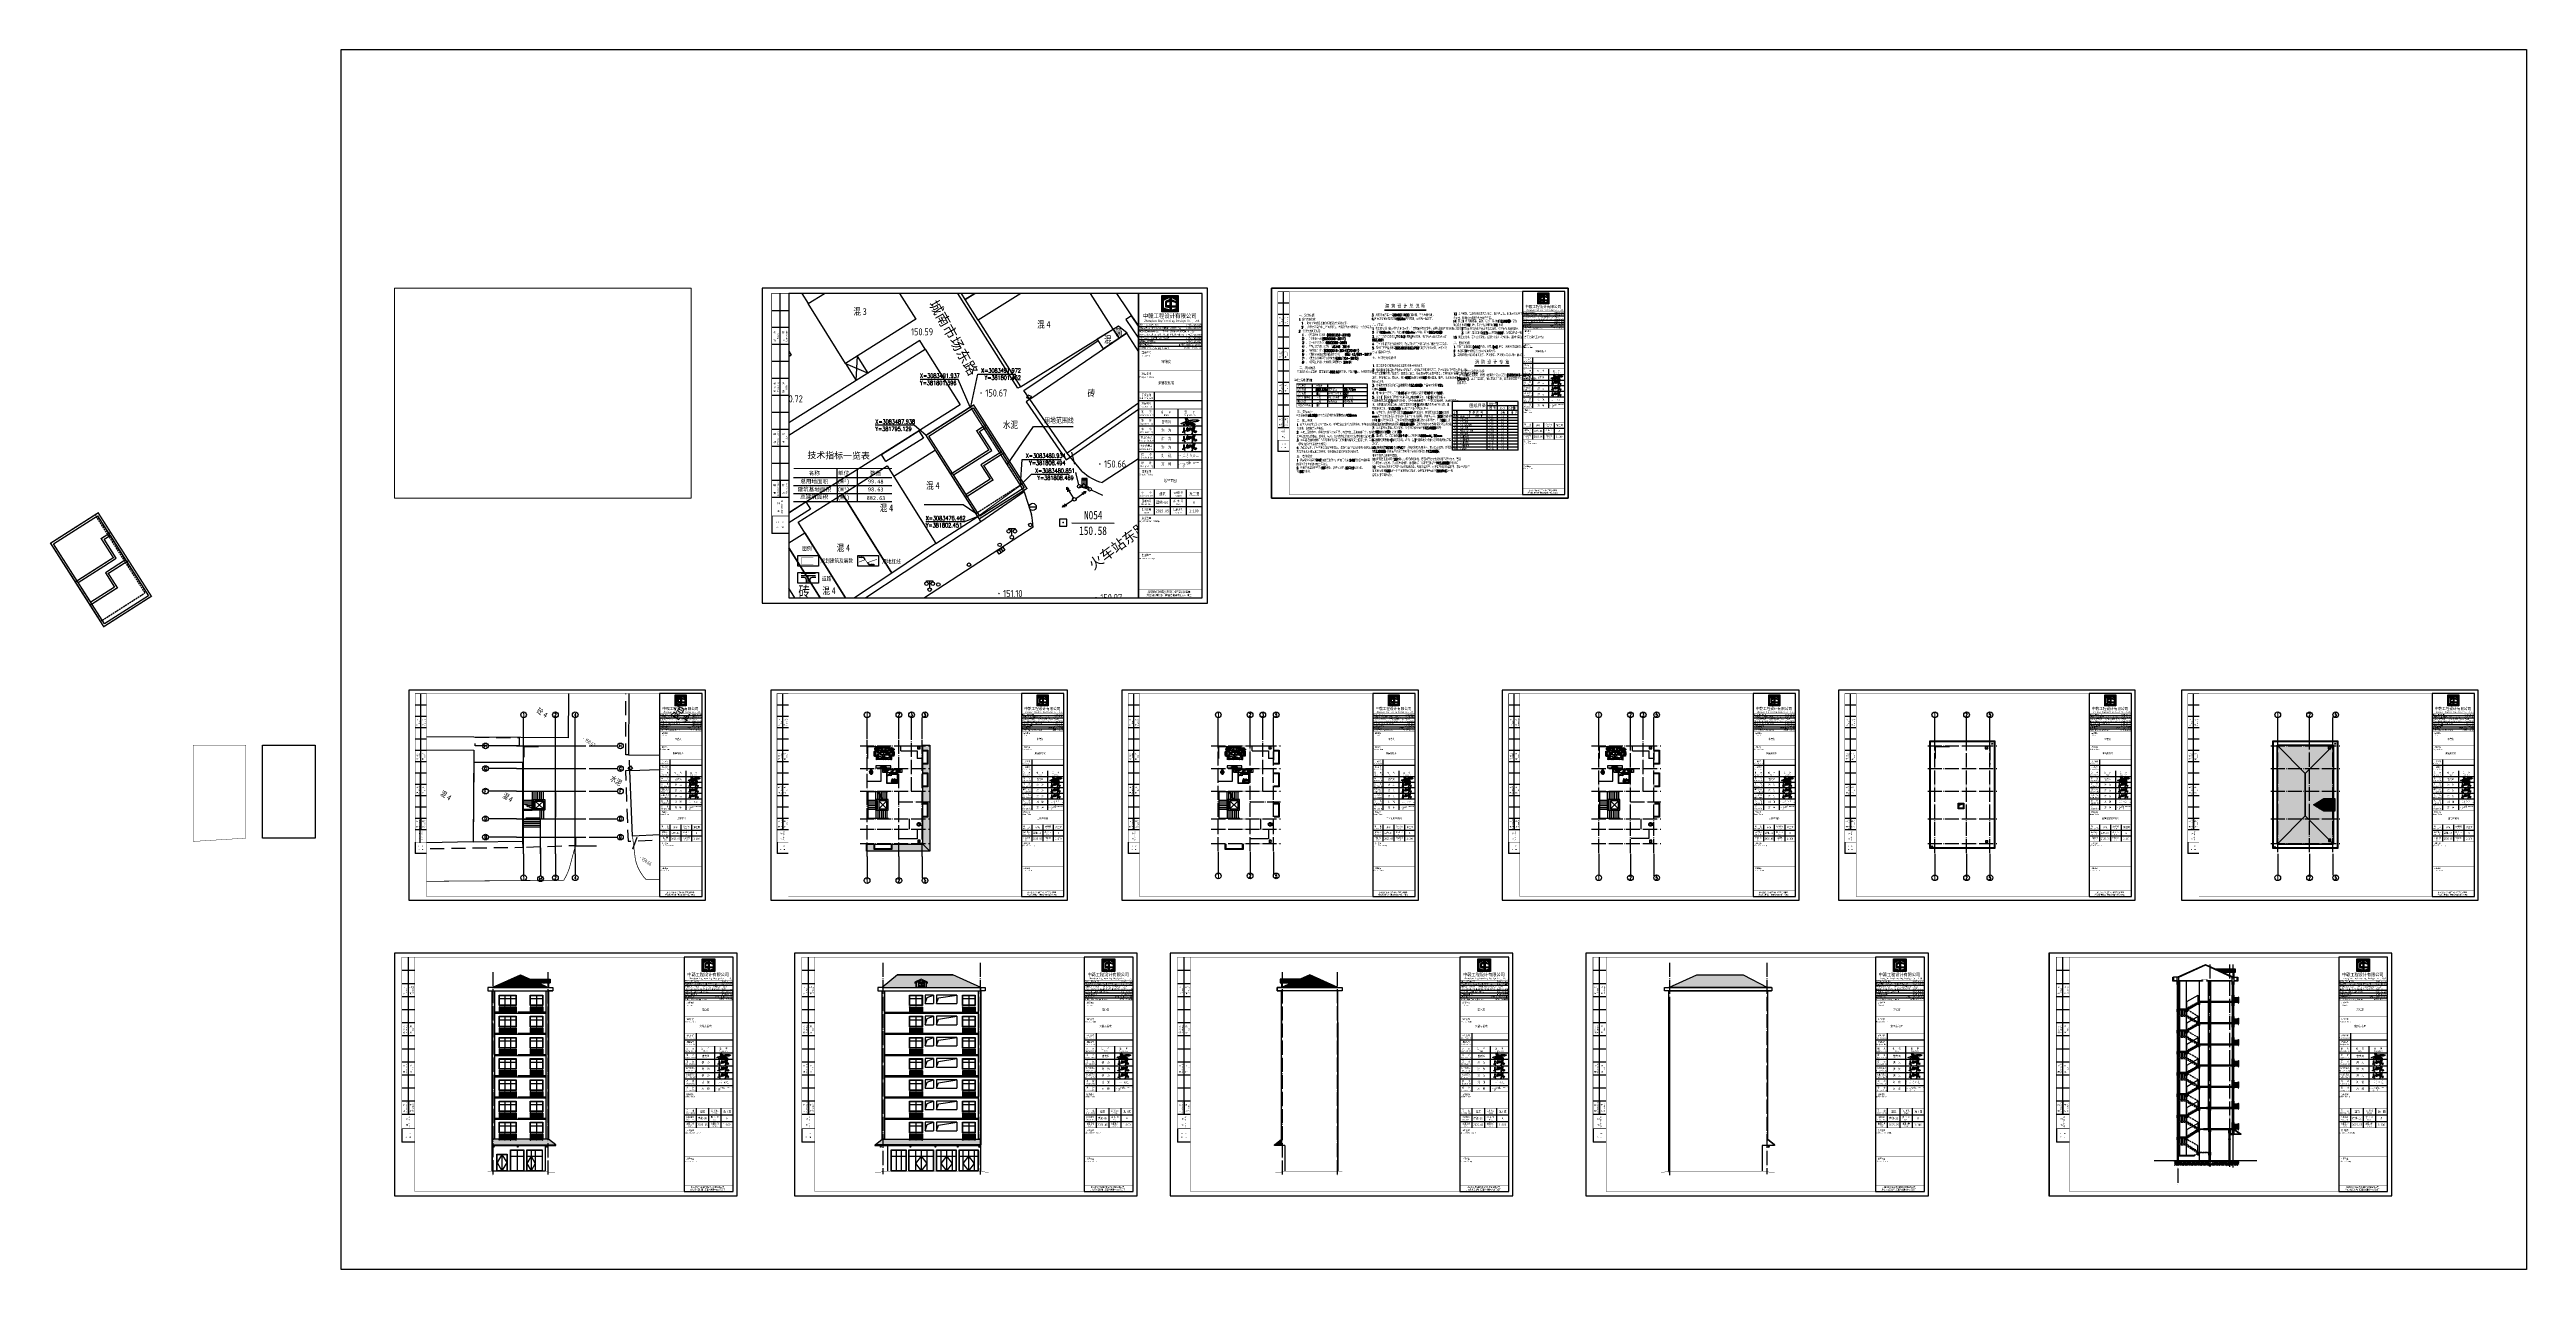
# Model space of a CAD drawing. Extents: x 522289 to 1051641, y 88514 to 354674.
# Drawn here: x 701068 to 1051641, y 182139 to 354674 of the extents above; entities that cross this region are included whole.
import ezdxf
from ezdxf.enums import TextEntityAlignment as Align
from ezdxf.xclip import XClip

# ---------------------------------------------------------------- set-up
doc = ezdxf.new("R2010")
doc.units = 0
doc.header["$LTSCALE"] = 1000
doc.header["$MEASUREMENT"] = 0
for name, pattern in [('ACAD_ISO05W100', [34, 24, -3, 0.5, -3, 0.5, -3]), ('CENTERX2', [4, 2.5, -0.5, 0.5, -0.5]), ('DASH', [0.35, 0.25, -0.1]), ('DASHDOT', [25.4, 12.7, -6.35, 0, -6.35]), ('DOTE', [2.42, 2, -0.2, 0.02, -0.2]), ('GEN7A', [6875, 4750, -875, 375, -875]), ('X32', [1.5, 1, -0.5]), ('X39', [3, 2.5, -0.5]), ('X5', [3, 2, -1]), ('X6', [2, 1, -1])]:
    doc.linetypes.add(name, pattern=pattern)
doc.layers.get('0').update_dxf_attribs({"linetype": 'CONTINUOUS'})
for name, color, linetype in [('0-填充', 8, 'CONTINUOUS'), ('0-看线', 8, 'CONTINUOUS'), ('8', 8, 'CONTINUOUS'), ('_0', 7, 'CONTINUOUS'), ('AXIS', 3, 'CONTINUOUS'), ('AXIS_TEXT', 7, 'CONTINUOUS'), ('COMPONENT', 4, 'CONTINUOUS'), ('DIM_COOR', 3, 'CONTINUOUS'), ('DLDW', 7, 'CONTINUOUS'), ('DLSS', 4, 'CONTINUOUS'), ('DMTZ', 7, 'CONTINUOUS'), ('DOTE', 1, 'DOTE'), ('EVTR', 2, 'CONTINUOUS'), ('GCD', 1, 'CONTINUOUS'), ('GXYZ', 2, 'CONTINUOUS'), ('hx', 20, 'CONTINUOUS'), ('J-ELEV-立面细部', 44, 'CONTINUOUS'), ('J-ELEV-立面门窗分格线', 155, 'CONTINUOUS'), ('J-FLOR-屋顶', 140, 'CONTINUOUS'), ('J-WALL-墙体', 9, 'CONTINUOUS'), ('JMD', 7, 'CONTINUOUS'), ('KZD', 1, 'CONTINUOUS'), ('P-图框', 7, 'CONTINUOUS'), ('PUB_DIM', 3, 'CONTINUOUS'), ('PUB_HATCH', 8, 'CONTINUOUS'), ('PUB_TEXT', 7, 'CONTINUOUS'), ('PUB_TITLE', 4, 'CONTINUOUS'), ('RD-中线', 7, 'DASHDOT'), ('RD-侧石线', 5, 'CONTINUOUS'), ('S_E_STAIR', 4, 'CONTINUOUS'), ('S_STAIR', 2, 'CONTINUOUS'), ('STAIR', 2, 'CONTINUOUS'), ('SXSS', 5, 'CONTINUOUS'), ('TEXT', 7, 'CONTINUOUS'), ('TK', 7, 'CONTINUOUS'), ('TL', 4, 'CONTINUOUS'), ('WINDOW', 4, 'CONTINUOUS'), ('ZBTZ', 7, 'CONTINUOUS'), ('中赣LOGO', 7, 'CONTINUOUS'), ('后期', 7, 'CONTINUOUS'), ('图框字', 3, 'CONTINUOUS'), ('曾志鸿签名', 154, 'CONTINUOUS'), ('洁具', 8, 'CONTINUOUS'), ('规划建筑', 255, 'CONTINUOUS')]:
    doc.layers.add(name, color=color, linetype=linetype)
doc.layers.add('ASSIST', color=7, linetype='CONTINUOUS', plot=False)
doc.styles.add('_HZTXT', font='ros1.shx', dxfattribs={"width": 0.75, "bigfont": 'HZTXT.shx'})
doc.styles.add('_TCH_AXIS', font='COMPLEX', dxfattribs={"bigfont": 'GBCBIG'})
doc.styles.add('_TCH_DIM', font='simplex.shx', dxfattribs={"bigfont": 'gbcbig.shx'})
doc.styles.add('_TCH_LABEL', font='COMPLEX', dxfattribs={"bigfont": 'GBCBIG'})
doc.styles.add('_宋体', font='宋体.ttf', dxfattribs={"width": 0.8})
doc.styles.add('COMPLEX', font='COMPLEX')
doc.styles.add('HZ', font='NSimSun.ttf', dxfattribs={"width": 0.8})
doc.styles.add('hz1', font='SIMPLEX', dxfattribs={"width": 0.8, "bigfont": 'HZTXT'})
doc.styles.get("Standard").update_dxf_attribs({"font": 'GBENOR', "bigfont": 'GBCBIG'})
doc.styles.add('STYLE-ARIAL', font='NSimSun.ttf')
doc.styles.add('图签', font='宋体.ttf', dxfattribs={"width": 0.66})
doc.styles.add('宋体', font='宋体.ttf')
doc.styles.add('宋体08', font='宋体.ttf', dxfattribs={"width": 0.8})
doc.styles.add('文字2', font='TXT', dxfattribs={"width": 0.7, "bigfont": 'HZTXT'})
doc.styles.add('等线体', font='simhei_0.ttf')
doc.styles.add('统一文字', font='宋体.ttf', dxfattribs={"width": 0.8})
doc.styles.add('黑体', font='simhei_0.ttf', dxfattribs={"height": 100})
doc.linetypes.add('10421', pattern='A,2,[150,AAA.SHX,S=1,R=0,X=0,Y=1],1e-11', length=2)
doc.linetypes.add('10422', pattern='A,2,[150,AAA.SHX,S=1,R=0,X=0,Y=1],2,[177,AAA.SHX,S=1,R=0,X=0,Y=0.8],1e-09', length=4)
doc.linetypes.add('1161', pattern='A,0,[149,AAA.SHX,S=0.15,R=0,X=0,Y=0],-1.6', length=1.6)
doc.linetypes.add('443', pattern='A,5,[169,AAA.SHX,S=0.83,R=0,X=0,Y=0],5', length=10)
doc.linetypes.add('444', pattern='A,4.5,[145,AAA.SHX,S=1,R=0,X=0,Y=1],4.5,-0.5,[146,AAA.SHX,S=1,R=0,X=0,Y=0],-0.5', length=10)
pattern_1 = [(0, (0, 0), (200, 200), [40, -160]), (45, (80, 20), (2e-14, 200), [56.568542, -226.27417]), (90, (120, 60), (-200, 200), [200]), (135, (160, 20), (-200, 2e-14), [56.568542, -226.27417]), (26.565051, (40, 0), (200, 2e-07), [44.72, -402.493595]), (333.434949, (160, 20), (200, -2e-07), [44.72, -402.493595])]
pattern_2 = [(360, (-92551.03, -2793738.57), (200, 200), [40, -160]), (45, (-92471.03, -2793718.57), (7e-14, 200), [56.568542, -226.27417]), (90, (-92431.03, -2793678.57), (-200, 200), [200]), (135, (-92391.03, -2793718.57), (-200, 7e-14), [56.568542, -226.27417]), (26.5650512, (-92511.03, -2793738.575), (200, 2e-07), [44.72, -402.493595]), (333.4349488, (-92391.03, -2793718.575), (200, -2e-07), [44.72, -402.493595])]
pattern_3 = [(90, (9091.19, 0), (-200, 200), [40, -160]), (135, (9071.19, 80), (-200, 3e-14), [56.568542, -226.27417]), (180, (9031.19, 120), (-200, -200), [200]), (225, (9071.19, 160), (-3e-14, -200), [56.568542, -226.27417]), (116.565051, (9091.19, 40), (-2e-07, 200), [44.72, -402.493595]), (63.434949, (9071.19, 160), (2e-07, 200), [44.72, -402.493595])]

# ---------------------------------------------------------------- blocks, each defined once
blk = doc.blocks.new('中恒会签栏')
for p, q in [((-800, -19200), (-800, 0)), ((-1600, -1600), (0, -1600)), ((-1600, -3200), (0, -3200)), ((-1600, -4800), (0, -4800)), ((-1600, -6400), (0, -6400)), ((-1600, -8000), (0, -8000)), ((-1600, -9600), (0, -9600)), ((-1600, -11200), (0, -11200)), ((-1600, -12800), (0, -12800)), ((-1600, -14400), (0, -14400)), ((-1600, -16000), (0, -16000)), ((-1600, -17600), (0, -17600)), ((-800, -17600), (-800, -19200)), ((-1600, -19200), (0, -19200)), ((-1600, -21000), (-1600, -22626)), ((-5, -22626), (-1600, -22626))]:
    blk.add_line(p, q)
at = {"const_width": 60}
blk.add_lwpolyline([(0, -21000), (-1600, -21000), (-1600, 0), (0, 0)], dxfattribs=at)
for s, height, style, width, p in [('动    力', 200, '图签', 0.8, (-1316, -4051)), ('Power', 150, 'STYLE-ARIAL', 0.97, (-1023, -4024)), ('景    观', 200, '图签', 0.8, (-516, -4051)), ('Landscape', 150, 'STYLE-ARIAL', 0.97, (-223, -4024)), ('给 排 水', 200, '图签', 0.8, (-1316, -8851)), ('Plumbing', 150, 'STYLE-ARIAL', 0.97, (-1023, -8824)), ('暖    通', 200, '图签', 0.8, (-516, -8851)), ('HVAC', 150, 'STYLE-ARIAL', 0.97, (-223, -8824)), ('强    电', 200, '图签', 0.8, (-1316, -13651)), ('Electricity', 150, 'STYLE-ARIAL', 0.97, (-1023, -13624)), ('弱    电', 200, '图签', 0.8, (-516, -13651)), ('ELV', 150, 'STYLE-ARIAL', 0.97, (-223, -13624)), ('建    筑', 200, '图签', 0.8, (-1316, -18451)), ('Architecture', 150, 'STYLE-ARIAL', 0.97, (-1023, -18424)), ('结    构', 200, '图签', 0.8, (-516, -18451)), ('Structure', 150, 'STYLE-ARIAL', 0.97, (-223, -18424)), ('会    签', 200, '图签', 0.8, (-953, -20157)), ('Confirmed by', 150, 'STYLE-ARIAL', 0.97, (-660, -20142))]:
    blk.add_text(s, height=height, rotation=90, dxfattribs=dict(style=style, width=width)).set_placement(p, align=Align.MIDDLE_CENTER)
at = {"insert": (-803, -21813), "char_height": 150, "width": 1625.8, "attachment_point": 5, "rotation": 90, "style": '统一文字'}
blk.add_mtext('{\\fNSimSun|b0|i0|c134|p49;放   二\\P\\P维   码}', dxfattribs=at)
blk = doc.blocks.new('中赣设计')
at = {"layer": '中赣LOGO'}
h = blk.add_hatch(color=256, dxfattribs=at)
h.dxf.hatch_style = 1
h.paths.add_polyline_path([(355563, 340.9), (355563, 319.8), (355584.2, 319.8), (355584.2, 340.9)])
h.paths.add_polyline_path([(355582, 334.7), (355582, 332.7), (355574.8, 335.6), (355574.8, 338.7)], flags=16)
h.paths.add_polyline_path([(355582, 331.3), (355582, 327.3), (355574.8, 327.3), (355574.8, 333.6)], flags=16)
h.paths.add_polyline_path([(355573, 335.6), (355567.4, 333.1), (355567.4, 326.1), (355573.1, 325.2), (355573.1, 321.9), (355565.1, 324.2), (355565.1, 334.7), (355573, 338.7)], flags=16)
h.paths.add_polyline_path([(355573.1, 333.6), (355573.1, 327.3), (355569.1, 327.7), (355569.1, 332.1)], flags=16)
h.paths.add_polyline_path([(355582, 325.8), (355582, 323.8), (355574.8, 321.9), (355574.8, 325.2)], flags=16)
blk.add_lwpolyline([(355563, 340.9), (355584.2, 340.9), (355584.2, 319.8), (355563, 319.8)], close=True, dxfattribs=at)
for points in [[(355573, 338.7), (355573, 335.6), (355567.4, 333.1), (355567.4, 326.1), (355573.1, 325.2), (355573.1, 321.9), (355565.1, 324.2), (355565.1, 334.7), (355573, 338.7)], [(355573.1, 333.6), (355573.1, 327.3), (355569.1, 327.7), (355569.1, 332.1), (355573.1, 333.6)], [(355574.8, 338.7), (355574.8, 335.6), (355582, 332.7), (355582, 334.7), (355574.8, 338.7)], [(355574.8, 333.6), (355574.8, 327.3), (355582, 327.3), (355582, 331.3), (355574.8, 333.6)], [(355574.8, 325.2), (355574.8, 321.9), (355582, 323.8), (355582, 325.8), (355574.8, 325.2)]]:
    blk.add_lwpolyline(points, dxfattribs=at)
blk = doc.blocks.new('A$C0910a4f4')
at = {"layer": '曾志鸿签名'}
h = blk.add_hatch(color=7, dxfattribs=at)
h.paths.add_polyline_path([(376, 80), (328, 72), (275, 63), (219, 54), (156, 40), (103, 25), (85, 23), (91, 75), (92, 103), (89, 112), (81, 114), (75, 114), (72, 110), (61, 76), (57, 64), (63, 65), (70, 80), (70, 61), (65, 35), (61, 18), (0, 0), (-54, -19), (-128, -43), (-210, -70), (-324, -113), (-417, -153), (-504, -193), (-534, -208), (-550, -215), (-538, -199), (-561, -211), (-582, -219), (-597, -232), (-612, -243), (-624, -252), (-625, -260), (-616, -269), (-606, -269), (-599, -267), (-580, -257), (-533, -234), (-459, -197), (-380, -158), (-303, -126), (-195, -88), (-124, -60), (-64, -41), (-34, -32), (18, -16), (60, -6), (55, -38), (48, -85), (44, -135), (42, -160), (41, -174), (51, -187), (56, -191), (70, -192), (86, -192), (96, -189), (74, -217), (43, -257), (22, -286), (-10, -330), (-24, -344), (-27, -350), (-31, -359), (-34, -361), (-37, -366), (-38, -372), (-41, -377), (-40, -380), (-38, -381), (-32, -381), (-29, -380), (-27, -376), (-25, -371), (-19, -367), (-16, -365), (-11, -358), (-6, -353), (-2, -349), (6, -351), (14, -353), (25, -355), (38, -359), (51, -364), (79, -369), (90, -369), (104, -370), (108, -368), (112, -362), (116, -354), (121, -343), (126, -327), (137, -307), (141, -303), (146, -305), (151, -309), (155, -315), (164, -323), (169, -329), (174, -333), (177, -335), (183, -335), (186, -330), (193, -322), (207, -311), (214, -306), (218, -300), (225, -285), (228, -275), (225, -268), (221, -268), (213, -273), (210, -278), (207, -286), (206, -291), (202, -297), (194, -301), (189, -294), (188, -288), (190, -278), (192, -267), (195, -258), (200, -247), (205, -235), (207, -230), (210, -222), (214, -217), (217, -212), (224, -208), (231, -205), (236, -204), (246, -210), (249, -213), (254, -218), (257, -222), (257, -226), (259, -242), (248, -255), (243, -278), (235, -293), (235, -301), (237, -334), (237, -344), (228, -339), (227, -345), (232, -357), (236, -362), (242, -362), (245, -354), (267, -315), (271, -303), (277, -287), (281, -270), (298, -236), (297, -257), (294, -274), (291, -293), (288, -308), (289, -316), (293, -324), (300, -326), (303, -326), (307, -320), (323, -284), (331, -254), (346, -214), (351, -201), (354, -191), (355, -188), (358, -181), (360, -179), (359, -185), (357, -189), (358, -193), (357, -196), (360, -199), (362, -202), (367, -205), (372, -205), (377, -204), (380, -202), (383, -197), (387, -195), (388, -198), (386, -202), (385, -205), (381, -212), (380, -217), (376, -220), (370, -222), (369, -226), (367, -233), (365, -236), (362, -239), (360, -245), (359, -251), (361, -256), (363, -260), (360, -271), (356, -280), (352, -288), (348, -296), (343, -303), (342, -310), (345, -315), (349, -318), (352, -320), (361, -319), (365, -317), (367, -314), (387, -303), (400, -297), (413, -292), (433, -286), (446, -283), (450, -283), (441, -293), (436, -301), (423, -317), (411, -334), (406, -342), (394, -373), (390, -396), (390, -406), (396, -418), (406, -425), (419, -430), (433, -434), (443, -435), (470, -433), (512, -423), (554, -412), (586, -401), (616, -388), (642, -376), (660, -356), (663, -347), (673, -329), (677, -315), (678, -310), (678, -306), (675, -300), (658, -284), (631, -269), (597, -259), (575, -256), (546, -252), (520, -255), (502, -258), (501, -252), (506, -234), (509, -210), (509, -202), (503, -199), (500, -205), (499, -213), (494, -216), (492, -217), (489, -220), (479, -242), (471, -260), (462, -260), (452, -263), (445, -264), (438, -266), (415, -270), (398, -276), (388, -279), (382, -281), (380, -279), (382, -274), (386, -266), (392, -249), (396, -234), (404, -217), (410, -201), (412, -191), (411, -185), (405, -179), (402, -177), (397, -176), (388, -177), (385, -177), (386, -173), (391, -156), (392, -147), (392, -142), (392, -134), (390, -132), (388, -130), (385, -128), (381, -127), (378, -127), (371, -133), (355, -158), (344, -178), (339, -187), (334, -193), (334, -190), (334, -187), (332, -185), (328, -182), (326, -181), (321, -180), (318, -181), (315, -183), (300, -201), (287, -220), (270, -253), (259, -284), (252, -306), (248, -308), (247, -305), (247, -301), (251, -288), (253, -276), (259, -260), (265, -251), (271, -234), (270, -219), (261, -208), (251, -199), (238, -193), (224, -195), (208, -202), (199, -209), (189, -231), (176, -287), (174, -301), (168, -305), (162, -302), (153, -289), (152, -284), (151, -277), (147, -274), (140, -275), (133, -278), (117, -298), (96, -329), (90, -345), (89, -352), (85, -356), (78, -355), (65, -347), (52, -339), (40, -332), (25, -332), (11, -334), (20, -320), (39, -287), (74, -248), (104, -217), (141, -187), (161, -167), (172, -151), (169, -147), (162, -144), (157, -144), (151, -147), (146, -147), (152, -141), (153, -135), (151, -130), (137, -132), (120, -135), (102, -135), (86, -134), (75, -128), (68, -118), (83, 6), (95, 9), (212, 36), (303, 52), (399, 67), (522, 81), (615, 90), (706, 91), (816, 89), (922, 78), (1008, 60), (1018, 55), (1024, 47), (1017, 38), (927, -3), (854, -21), (785, -35), (674, -54), (556, -73), (459, -87), (339, -100), (235, -104), (215, -106), (229, -112), (267, -111), (297, -109), (353, -108), (424, -100), (544, -85), (666, -67), (785, -45), (850, -32), (909, -20), (951, -11), (981, -3), (1013, 7), (1043, 27), (1053, 38), (1049, 51), (1041, 63), (1018, 73), (938, 95), (839, 104), (694, 111), (608, 107), (458, 94)])
h.paths.add_polyline_path([(547, -273), (554, -273), (586, -276), (597, -278), (622, -284), (637, -291), (645, -299), (650, -308), (652, -318), (644, -326), (633, -346), (614, -365), (595, -376), (562, -390), (475, -411), (430, -415), (416, -412), (412, -406), (411, -397), (411, -381), (412, -366), (414, -359), (423, -339), (432, -327), (435, -317), (448, -303), (457, -309), (466, -309), (472, -308), (478, -306), (486, -301), (491, -294), (501, -287), (507, -285), (506, -289), (499, -296), (489, -305), (481, -314), (479, -319), (484, -321), (492, -316), (502, -313), (519, -300), (533, -286)], flags=16)
h.paths.add_polyline_path([(135, -144), (137, -149), (130, -154), (123, -157), (106, -163), (88, -169), (76, -171), (66, -167), (65, -162), (62, -155), (66, -137), (70, -140), (74, -142), (80, -145), (92, -145), (109, -145), (117, -144), (126, -144)], flags=16)
h = blk.add_hatch(color=7, dxfattribs=at)
h.paths.add_polyline_path([(-51, 212), (-54, 195), (-60, 174), (-66, 156), (-76, 126), (-98, 90), (-113, 71), (-132, 50), (-151, 31), (-170, 16), (-183, 9), (-193, 1), (-198, -4), (-198, -7), (-191, -7), (-168, 3), (-151, 13), (-136, 24), (-105, 51), (-79, 77), (-66, 100), (-52, 131), (-41, 156), (-34, 179), (-29, 204), (-25, 226), (-25, 246), (-26, 265), (-29, 287), (-36, 304), (-41, 311), (-45, 314), (-49, 314), (-55, 312), (-55, 309), (-58, 309), (-62, 310), (-63, 307), (-62, 303), (-62, 300), (-60, 296), (-57, 295), (-54, 297), (-53, 292), (-51, 269), (-48, 255), (-48, 239), (-49, 224)])
h.paths.add_polyline_path([(-205, 235), (-201, 206), (-196, 178), (-188, 148), (-187, 137), (-177, 114), (-173, 104), (-167, 98), (-157, 95), (-151, 95), (-145, 100), (-135, 117), (-128, 142), (-125, 154), (-131, 156), (-133, 152), (-137, 142), (-146, 132), (-150, 123), (-155, 118), (-159, 118), (-162, 129), (-168, 152), (-177, 187), (-180, 231), (-180, 250), (-182, 274), (-188, 296), (-193, 301), (-199, 300), (-205, 299), (-210, 294), (-208, 277), (-206, 253)])
h = blk.add_hatch(color=7, dxfattribs=at)
h.paths.add_polyline_path([(-142, -399), (-138, -409), (-138, -432), (-137, -437), (-134, -440), (-125, -437), (-124, -433), (-125, -427), (-115, -421), (-105, -428), (-94, -430), (-81, -428), (-76, -419), (-73, -410), (-64, -384), (-51, -310), (-54, -273), (-56, -253), (-63, -247), (-75, -243), (-84, -249), (-90, -257), (-99, -269), (-107, -281), (-112, -292), (-116, -307), (-121, -320), (-125, -328), (-128, -318), (-128, -303), (-126, -286), (-123, -278), (-123, -262), (-122, -244), (-122, -231), (-121, -220), (-119, -191), (-116, -178), (-114, -170), (-104, -137), (-92, -118), (-90, -109), (-92, -99), (-100, -94), (-104, -92), (-110, -94), (-113, -104), (-116, -130), (-122, -156), (-129, -172), (-138, -194), (-145, -211), (-158, -225), (-165, -220), (-165, -210), (-168, -197), (-168, -187), (-167, -171), (-167, -157), (-173, -157), (-179, -159), (-188, -172), (-196, -180), (-211, -195), (-229, -225), (-255, -269), (-268, -286), (-274, -287), (-284, -302), (-301, -324), (-310, -331), (-317, -337), (-328, -348), (-340, -356), (-352, -364), (-369, -362), (-384, -358), (-392, -347), (-398, -334), (-402, -323), (-406, -315), (-409, -311), (-417, -306), (-422, -306), (-426, -323), (-422, -347), (-413, -363), (-408, -372), (-400, -377), (-369, -387), (-354, -384), (-338, -377), (-313, -361), (-304, -352), (-265, -303), (-249, -276), (-230, -243), (-220, -226), (-203, -201), (-193, -185), (-185, -179), (-185, -197), (-186, -210), (-186, -226), (-179, -235), (-174, -242), (-167, -248), (-158, -244), (-148, -233), (-142, -220), (-138, -218), (-143, -279), (-146, -324), (-145, -349), (-144, -379)])
h.paths.add_polyline_path([(-124, -406), (-116, -396), (-114, -405), (-117, -413), (-123, -414)], flags=16)
h.paths.add_polyline_path([(-117, -389), (-120, -378), (-117, -362), (-106, -310), (-87, -285), (-90, -298), (-96, -318), (-103, -342), (-111, -373)], flags=16)
h.paths.add_polyline_path([(-96, -390), (-86, -396), (-81, -399), (-89, -419), (-96, -419), (-106, -411)], flags=16)
h.paths.add_polyline_path([(-91, -367), (-93, -359), (-93, -349), (-88, -340), (-77, -328), (-77, -333), (-78, -344), (-80, -351), (-83, -365), (-85, -370)], flags=16)
h.paths.add_polyline_path([(-87, -316), (-88, -307), (-84, -291), (-77, -271), (-73, -277), (-72, -295), (-78, -311)], flags=16)
at = {"layer": '曾志鸿签名', "color": 7}
for points in [[(-538, -199), (-550, -215), (-534, -208), (-504, -193), (-417, -153), (-324, -113), (-210, -70), (-128, -43), (-54, -19), (0, 0), (61, 18), (65, 35), (70, 61), (70, 80), (63, 65), (57, 64), (61, 76), (72, 110), (75, 114), (81, 114), (89, 112), (92, 103), (91, 75), (85, 23), (103, 25), (156, 40), (219, 54), (275, 63), (328, 72), (376, 80), (458, 94), (608, 107), (694, 111), (839, 104), (938, 95), (1018, 73), (1041, 63), (1049, 51), (1053, 38), (1043, 27), (1013, 7), (981, -3), (951, -11), (909, -20), (850, -32), (785, -45), (666, -67), (544, -85), (424, -100), (353, -108), (297, -109), (267, -111), (229, -112), (215, -106), (235, -104), (339, -100), (459, -87), (556, -73), (674, -54), (785, -35), (854, -21), (927, -3), (1017, 38), (1024, 47), (1018, 55), (1008, 60), (922, 78), (816, 89), (706, 91), (615, 90), (522, 81), (399, 67), (303, 52), (212, 36), (95, 9), (83, 6), (68, -118), (75, -128), (86, -134), (102, -135), (120, -135), (137, -132), (151, -130), (151, -130), (153, -135), (152, -141), (146, -147), (151, -147), (157, -144), (162, -144), (169, -147), (172, -151), (161, -167), (141, -187), (104, -217), (74, -248), (39, -287), (20, -320), (11, -334), (25, -332), (40, -332), (52, -339), (65, -347), (78, -355), (85, -356), (89, -352), (90, -345), (96, -329), (117, -298), (133, -278), (140, -275), (147, -274), (151, -277), (152, -284), (153, -289), (162, -302), (168, -305), (174, -301), (176, -287), (189, -231), (199, -209), (208, -202), (224, -195), (238, -193), (251, -199), (261, -208), (270, -219), (271, -234), (265, -251), (259, -260)], [(-188, 296), (-182, 274), (-180, 250), (-180, 231), (-177, 187), (-168, 152), (-162, 129), (-159, 118), (-155, 118), (-150, 123), (-146, 132), (-137, 142), (-133, 152), (-131, 156), (-125, 154), (-128, 142), (-135, 117), (-145, 100), (-151, 95), (-157, 95), (-167, 98), (-173, 104), (-177, 114), (-187, 137), (-188, 148), (-196, 178), (-201, 206), (-205, 235), (-206, 253), (-208, 277), (-210, 294), (-205, 299), (-199, 300), (-193, 301), (-188, 296), (-188, 296)], [(-57, 295), (-54, 297), (-53, 292), (-51, 269), (-48, 255), (-48, 239), (-49, 224), (-51, 212), (-54, 195), (-60, 174), (-66, 156), (-76, 126), (-98, 90), (-113, 71), (-132, 50), (-151, 31), (-170, 16), (-183, 9), (-193, 1), (-198, -4), (-198, -7), (-191, -7), (-168, 3), (-151, 13), (-136, 24), (-105, 51), (-79, 77), (-66, 100), (-52, 131), (-41, 156), (-34, 179), (-29, 204), (-25, 226), (-25, 246), (-26, 265), (-29, 287), (-36, 304), (-41, 311), (-45, 314), (-49, 314), (-55, 312), (-55, 309), (-58, 309), (-62, 310), (-63, 307), (-62, 303), (-62, 300), (-60, 296), (-57, 295)], [(675, -300), (678, -306), (678, -310), (677, -315), (673, -329), (663, -347), (660, -356), (642, -376), (616, -388), (586, -401), (554, -412), (512, -423), (470, -433), (443, -435), (433, -434), (419, -430), (406, -425), (396, -418), (390, -406), (390, -396), (394, -373), (406, -342), (411, -334), (423, -317), (436, -301), (441, -293), (450, -283), (446, -283), (433, -286), (413, -292), (400, -297), (387, -303), (367, -314), (365, -317), (361, -319), (352, -320), (349, -318), (345, -315), (342, -310), (343, -303), (348, -296), (352, -288), (356, -280), (360, -271), (363, -260), (361, -256), (359, -251), (360, -245), (362, -239), (365, -236), (367, -233), (369, -226), (370, -222), (376, -220), (380, -217), (381, -212), (385, -205), (386, -202), (388, -198), (387, -195), (385, -196), (383, -198), (380, -202), (377, -204), (372, -205), (367, -205), (365, -204), (362, -202), (360, -199), (357, -196), (358, -193), (357, -189), (359, -185), (360, -179), (358, -181), (355, -188), (354, -191), (351, -201), (346, -214), (331, -254), (323, -284), (307, -320), (303, -326), (300, -326), (293, -324), (289, -316), (288, -308), (291, -293), (294, -274), (297, -257), (298, -236), (281, -270), (277, -287), (271, -303), (267, -315), (245, -354), (242, -362), (236, -362), (232, -357), (227, -345), (228, -339), (237, -344), (237, -334), (235, -301), (235, -293), (243, -278), (248, -255), (259, -242), (257, -226), (257, -222), (254, -218), (254, -218), (249, -213), (246, -210), (236, -204), (231, -205), (224, -208), (217, -212), (214, -217), (210, -222), (207, -230), (205, -235), (200, -247), (195, -258), (192, -267), (190, -278), (188, -288), (189, -294), (194, -301), (202, -297), (206, -291), (207, -286), (210, -278), (213, -273), (213, -273), (221, -268), (225, -268), (228, -275), (225, -285), (218, -300), (214, -306), (207, -311), (193, -322), (186, -330), (183, -335), (183, -335), (177, -335), (174, -333), (169, -329), (164, -323), (155, -315), (151, -309), (146, -305), (141, -303), (137, -307), (126, -327), (121, -343), (116, -354), (112, -362), (108, -368), (104, -370), (90, -369), (79, -369), (51, -364), (38, -359), (25, -355), (14, -353), (6, -351), (0, -350), (-3, -350), (-6, -353), (-11, -358), (-16, -365), (-19, -367), (-25, -371), (-27, -376), (-29, -380), (-32, -381), (-38, -381), (-40, -380), (-41, -377), (-38, -372), (-37, -366), (-34, -361), (-31, -359), (-27, -350), (-24, -344), (-10, -330), (22, -286), (43, -257), (74, -217), (96, -189), (86, -192), (70, -192), (56, -191), (51, -187), (41, -174), (42, -160), (44, -135), (48, -85), (55, -38), (60, -6), (60, -6), (18, -16), (-34, -32), (-64, -41), (-124, -60), (-195, -88), (-303, -126), (-380, -158), (-459, -197), (-533, -234), (-580, -257), (-599, -267), (-606, -269), (-616, -269), (-625, -260), (-624, -252), (-612, -243), (-597, -232), (-582, -219), (-561, -211), (-538, -199)], [(-422, -306), (-426, -323), (-422, -347), (-413, -363), (-408, -372), (-400, -377), (-369, -387), (-354, -384), (-338, -377), (-313, -361), (-304, -352), (-265, -303), (-249, -276), (-230, -243), (-220, -226), (-203, -201), (-195, -188), (-191, -184), (-185, -179), (-185, -197), (-186, -210), (-186, -226), (-179, -235), (-174, -242), (-167, -248), (-158, -244), (-148, -233), (-142, -220), (-138, -218), (-143, -279), (-146, -324)], [(-146, -324), (-145, -349), (-144, -379), (-142, -399), (-138, -409), (-138, -409), (-138, -432), (-137, -437), (-134, -440), (-125, -437), (-124, -433), (-125, -427), (-119, -423), (-111, -424), (-105, -428), (-94, -430), (-81, -428), (-76, -419), (-73, -410), (-64, -384), (-51, -310), (-54, -273), (-56, -253), (-63, -247), (-75, -243), (-84, -249), (-90, -257), (-99, -269), (-107, -281), (-112, -292), (-116, -307), (-121, -320), (-125, -328), (-125, -328), (-128, -318), (-128, -303), (-126, -286), (-123, -278), (-123, -262), (-122, -244), (-122, -231), (-121, -220), (-119, -191), (-116, -178), (-114, -170), (-104, -137), (-92, -118), (-90, -109), (-92, -99), (-100, -94), (-104, -92), (-110, -94), (-113, -104), (-116, -130), (-122, -156), (-129, -172), (-138, -194), (-145, -211), (-158, -225), (-158, -225), (-165, -220), (-165, -210), (-168, -197), (-168, -187), (-167, -171), (-167, -162), (-167, -157), (-173, -157), (-179, -159), (-179, -159), (-188, -172), (-196, -180), (-211, -195), (-229, -225), (-255, -269), (-268, -286), (-274, -287), (-284, -302), (-301, -324), (-310, -331), (-317, -337), (-328, -348), (-340, -356), (-349, -362), (-357, -364), (-369, -362), (-384, -358), (-392, -347), (-396, -338), (-400, -329), (-402, -323), (-406, -315), (-409, -311), (-417, -306), (-422, -306)], [(-119, -399), (-124, -406), (-123, -411), (-122, -414), (-117, -413), (-114, -406), (-114, -403), (-115, -400), (-119, -399)], [(-106, -310), (-117, -362), (-120, -378), (-117, -389), (-111, -373), (-103, -342), (-96, -318), (-90, -298), (-87, -285), (-106, -310)], [(-96, -390), (-104, -406), (-105, -412), (-96, -419), (-89, -419), (-81, -399), (-86, -396), (-96, -390)], [(-93, -349), (-93, -359), (-91, -367), (-85, -370), (-83, -365), (-80, -351), (-78, -344), (-77, -333), (-77, -328), (-88, -340), (-93, -349)], [(-77, -271), (-84, -291), (-88, -307), (-87, -316), (-78, -311), (-72, -295), (-73, -277), (-77, -271)], [(66, -137), (62, -155), (65, -162), (66, -167), (76, -171), (88, -169), (106, -163), (123, -157), (130, -154), (137, -149), (135, -144), (126, -144), (117, -144), (109, -145), (92, -145), (80, -145), (74, -142), (70, -140), (66, -137)], [(259, -260), (253, -276), (251, -288), (247, -301), (247, -305), (248, -308), (252, -306), (259, -284), (270, -253), (287, -220), (300, -201), (315, -183), (318, -181), (321, -180), (326, -181), (328, -182), (332, -185), (334, -187), (334, -190), (334, -193), (339, -187), (344, -178), (355, -158), (371, -133), (378, -127), (381, -127), (385, -128), (388, -130), (390, -132), (392, -134), (392, -142), (392, -147), (391, -156), (386, -173), (385, -177), (388, -177), (397, -176), (402, -177), (405, -179), (411, -185), (412, -191), (410, -201), (404, -217), (396, -234), (392, -249), (386, -266), (382, -274), (380, -279), (382, -281), (388, -279), (398, -276), (415, -270), (438, -266), (445, -264), (452, -263), (462, -260), (468, -260), (471, -260), (479, -242), (489, -220), (492, -217), (494, -216), (499, -213), (500, -205), (503, -199), (509, -202), (509, -210), (506, -234), (501, -252), (502, -258), (520, -255), (546, -252), (575, -256), (597, -259), (631, -269), (658, -284), (675, -300)], [(448, -303), (435, -317), (432, -327), (423, -339), (414, -359), (412, -366), (411, -381), (411, -397), (412, -406), (416, -412), (430, -415), (475, -411), (562, -390), (595, -376), (614, -365), (633, -346), (644, -326), (652, -318), (650, -308), (645, -299), (637, -291), (622, -284), (597, -278), (586, -276), (554, -273), (547, -273), (533, -286), (519, -300), (502, -313), (492, -316), (484, -321), (479, -319), (481, -314), (489, -305), (499, -296), (506, -289), (507, -285), (501, -287), (491, -294), (486, -301), (478, -306), (472, -308), (466, -309), (457, -309), (448, -303), (448, -303)]]:
    blk.add_lwpolyline(points, dxfattribs=at)
blk = doc.blocks.new('A$C00294823')
at = {"linetype": 'Continuous'}
h = blk.add_hatch(color=256, dxfattribs=at)
h.dxf.hatch_style = 1
h.paths.add_polyline_path([(219, 124), (206, 124), (206, 119), (151, 100), (150, 115), (146, 117), (140, 98), (129, 92), (125, 93), (125, 112), (122, 115), (120, 112), (114, 87), (91, 75), (93, 110), (98, 116), (103, 117), (107, 120), (97, 120), (94, 118), (88, 106), (86, 73), (35, 47), (32, 51), (33, 110), (35, 113), (31, 117), (29, 114), (28, 99), (27, 55), (29, 44), (19, 39), (2, 34), (0, 32), (1, 29), (17, 27), (18, 29), (12, 32), (30, 39), (39, 16), (43, 11), (49, 9), (51, 12), (48, 20), (40, 24), (35, 40), (38, 44), (87, 68), (88, 55), (91, 48), (95, 46), (97, 47), (105, 56), (114, 77), (118, 83), (121, 82), (122, 78), (122, 64), (124, 55), (128, 53), (133, 61), (141, 84), (142, 92), (145, 93), (147, 90), (149, 72), (152, 70), (156, 74), (162, 85), (166, 97), (169, 91), (169, 77), (172, 69), (178, 64), (186, 65), (195, 74), (214, 102), (220, 116), (225, 119), (226, 115), (223, 104), (211, 73), (191, 54), (183, 40), (184, 40), (203, 60), (204, 56), (191, 24), (179, 0), (182, 0), (192, 18), (212, 66), (218, 72), (224, 74), (228, 69), (224, 48), (230, 40), (242, 35), (235, 24), (237, 22), (246, 23), (259, 29), (267, 38), (267, 41), (265, 42), (254, 42), (267, 58), (261, 55), (247, 41), (238, 41), (229, 47), (229, 56), (232, 66), (232, 72), (225, 79), (218, 79), (228, 105), (236, 138), (235, 145), (233, 145)])
h.paths.add_polyline_path([(91, 63), (92, 70), (110, 79), (109, 72), (102, 59), (94, 51)], flags=16)
h.paths.add_polyline_path([(126, 68), (125, 86), (138, 90), (134, 74), (128, 62)], flags=16)
h.paths.add_polyline_path([(152, 82), (151, 96), (164, 99), (154, 80)], flags=16)
h.paths.add_polyline_path([(174, 76), (173, 95), (171, 102), (204, 114), (217, 116), (208, 99), (192, 77), (184, 69), (178, 69)], flags=16)
h.paths.add_polyline_path([(227, 125), (227, 128), (228, 126)], flags=16)
h.paths.add_polyline_path([(228, 127), (228, 129), (229, 128)], flags=16)
h.paths.add_polyline_path([(243, 28), (245, 32), (249, 36), (260, 36), (249, 28)], flags=16)
for points in [[(233, 145), (235, 145), (236, 138), (228, 105), (218, 79), (225, 79), (232, 72), (232, 66), (229, 56), (229, 47), (238, 41), (247, 41), (261, 55), (267, 58), (254, 42), (265, 42), (267, 41), (267, 38), (259, 29), (246, 23), (237, 22), (235, 24), (242, 35), (230, 40), (224, 48), (228, 69), (224, 74), (218, 72), (212, 66), (192, 18), (182, 0), (179, 0), (191, 24), (204, 56), (203, 60), (186, 42), (185, 39), (183, 40), (191, 54), (211, 73), (223, 104), (226, 115), (225, 119), (220, 116), (214, 102), (195, 74), (186, 65), (178, 64), (172, 69), (169, 77), (169, 91), (167, 95), (165, 94), (162, 85), (156, 74), (152, 70), (149, 72), (147, 90), (145, 93), (142, 92), (141, 84), (133, 61), (128, 53), (124, 55), (122, 64), (122, 78), (121, 82), (118, 83), (114, 77), (105, 56), (97, 47), (95, 46), (91, 48), (88, 55), (87, 65), (84, 67), (38, 44), (35, 40), (40, 24), (48, 20), (51, 12), (49, 9), (43, 11), (39, 16), (30, 39), (15, 33), (14, 31), (18, 29), (17, 27), (1, 29), (0, 32), (2, 34), (19, 39), (29, 44), (27, 55), (28, 99), (29, 114), (31, 117), (35, 113), (33, 110), (32, 51), (35, 47), (86, 73), (88, 106), (94, 118), (97, 120), (107, 120), (103, 117), (98, 116), (93, 110), (91, 77), (93, 76), (114, 87), (120, 112), (122, 115), (125, 112), (125, 93), (129, 92), (140, 98), (146, 117), (150, 115), (151, 103), (153, 101), (206, 119), (206, 122), (197, 123), (193, 125), (219, 124), (233, 145)], [(110, 77), (109, 78), (92, 70), (91, 63), (93, 54), (95, 52), (102, 59), (109, 72), (110, 77)], [(138, 89), (137, 90), (128, 87), (125, 83), (126, 68), (128, 62), (134, 74), (138, 89)], [(163, 98), (162, 99), (154, 97), (151, 93), (152, 82), (154, 80), (163, 98)], [(216, 115), (215, 116), (204, 114), (171, 102), (173, 95), (174, 76), (178, 69), (184, 69), (192, 77), (208, 99), (216, 115)], [(228, 126), (227, 128), (227, 125), (228, 126)], [(229, 128), (228, 129), (228, 127), (229, 128)], [(259, 35), (258, 36), (249, 36), (245, 32), (243, 28), (249, 28), (259, 35)]]:
    blk.add_lwpolyline(points, dxfattribs=at)
blk = doc.blocks.new('A$Ca6e7ed98')
at = {"layer": '图框字', "color": 0, "const_width": 15}
for points in [[(-901, -54), (-741, -17), (-568, 19), (-441, 40), (-356, 54), (-166, 80), (38, 108), (274, 128), (477, 141), (643, 146), (840, 144), (1015, 139), (1259, 133), (1270, 127), (1270, 121), (1255, 109), (732, 63), (633, 55), (87, 16), (-155, -2)], [(-219, -5), (-310, -3), (-354, 17), (-354, 17), (-311, -38), (-305, -117), (-342, -228), (-400, -331), (-414, -342), (-427, -340), (-445, -325), (-453, -306), (-457, -287), (-458, -260), (-457, -234), (-455, -202), (-451, -177), (-446, -145), (-438, -106), (-429, -74), (-420, -43), (-406, -4), (-395, 22), (-384, 41), (-378, 50), (-371, 52), (-362, 48), (-353, 35), (-355, -14), (-366, -53), (-378, -87), (-398, -130), (-426, -172), (-460, -226), (-480, -257), (-495, -278), (-505, -291), (-517, -307), (-517, -313), (-512, -313), (-448, -258), (-408, -223), (-379, -196), (-336, -161), (-293, -116), (-268, -87), (-245, -63), (-245, -63), (-212, -28), (-187, 1), (-170, 24), (-155, 38), (-132, 48), (-110, 54), (-79, 67), (-53, 81), (-60, 97), (-78, 104), (-94, 116), (-104, 131), (-101, 118), (-98, 102), (-95, 72), (-96, 26), (-96, -7), (-91, -46), (-87, -65), (-78, -76), (-67, -76), (-56, -59), (-47, -36), (-38, -2), (-16, 89), (-10, 112), (-7, 114), (-5, 112), (-4, 74), (-1, 34), (0, 0), (2, -6), (7, -9), (12, -7), (21, 27), (53, 62), (80, 91), (102, 113), (135, 135), (178, 151), (203, 154), (222, 147), (236, 131), (241, 110), (231, 79), (214, 50), (184, 9), (164, -12), (145, -29), (145, -29), (127, -42), (103, -51), (81, -49), (68, -40), (59, -22), (53, 32), (58, 100), (58, 100), (66, 150), (76, 202), (88, 252), (93, 267), (99, 283), (112, 299), (121, 301), (130, 296), (133, 278), (136, 240), (133, 87), (132, 38), (128, -66), (124, -166), (121, -260), (121, -308), (121, -308), (121, -308), (123, -336)], [(-219, -5), (-155, -2)]]:
    blk.add_lwpolyline(points, dxfattribs=at)
blk = doc.blocks.new('A$C885c171a')
at = {"layer": 'P-图框', "const_width": 10}
for points in [[(-724, 62), (-696, 51), (-678, 42), (-660, 35), (-634, 33), (-598, 33), (-574, 33), (-554, 33), (-519, 33), (-478, 38), (-419, 46), (-403, 46), (-361, 46), (-312, 46), (-284, 46), (-252, 46), (-230, 46), (-204, 47), (-186, 51), (-164, 51), (-157, 51), (-148, 49), (-131, 38), (-129, 25), (-129, 13), (-131, -2), (-131, -18), (-140, -35), (-146, -40), (-155, -49), (-182, -64), (-213, -78), (-242, -89), (-266, -104), (-288, -117), (-315, -126), (-337, -124), (-354, -100), (-355, -89), (-355, -71), (-343, -58), (-323, -44), (-301, -36), (-273, -33), (-253, -33), (-226, -33), (-210, -40), (-184, -53), (-166, -60), (-140, -73), (-133, -76), (-109, -78), (-98, -78), (-75, -64), (-60, -56), (-35, -42), (-22, -25), (-7, -9), (0, 0), (5, 9), (9, 20), (15, 27)], [(-209, 192), (-199, 192), (-189, 191), (-184, 187), (-175, 181), (-176, 173), (-185, 166), (-197, 162), (-211, 159), (-225, 158), (-242, 152), (-254, 149)], [(70, 271), (83, 259), (88, 249), (94, 233), (99, 213), (103, 193), (105, 166), (105, 140), (103, 106), (103, 82), (99, 38), (97, -18), (94, -64), (96, -106), (99, -140), (99, -158), (105, -188), (105, -208), (105, -215), (114, -222), (134, -213), (143, -198), (149, -184), (150, -177)], [(371, 206), (374, 204), (382, 198), (385, 186), (385, 164), (385, 147), (383, 126), (376, 89), (416, 104), (449, 117), (465, 124), (480, 127), (487, 127), (491, 129), (474, 102), (453, 76), (429, 58), (416, 44), (389, 20), (378, 15), (383, 18), (423, 42), (434, 53), (451, 64), (471, 75), (474, 75), (491, 69), (495, 67), (476, 44), (462, 35), (445, 24), (425, 4), (405, -9), (383, -18), (354, -27), (400, 4), (434, 29), (462, 38), (482, 49), (493, 55), (473, 27), (462, 13), (456, 5), (456, -7), (456, -11), (456, -26), (442, -46), (425, -62), (407, -67), (405, -71), (429, -56), (445, -46), (469, -35), (493, -26), (505, -16), (498, -16), (458, -38), (456, -26), (460, -2), (462, 31), (462, 53), (460, -11), (465, -36), (463, -55), (460, -74), (458, -92), (458, -107), (460, -120), (469, -120), (493, -102), (507, -82), (517, -75), (523, -68), (539, -60), (551, -49), (569, -36)], [(630, 39), (630, 33), (633, 23), (634, 11), (634, 1), (636, -7), (638, -11), (648, -12), (662, -12), (675, -10), (693, -10), (714, -8), (733, -7), (752, -1), (768, 5), (788, 11), (798, 17), (803, 21), (812, 35), (818, 42), (822, 52), (824, 61), (824, 65), (820, 69), (812, 70), (791, 70), (775, 68), (744, 61), (723, 56), (696, 53), (677, 49), (668, 47), (663, 46)], [(651, 174), (658, 161), (659, 159), (659, 157), (659, 153), (661, 149), (663, 143), (666, 127), (667, 123), (667, 121), (667, 118), (668, 115)], [(797, 230), (800, 228), (801, 226), (806, 222), (812, 218), (815, 213), (815, 206), (815, 201), (814, 195), (808, 186), (801, 179), (791, 172), (776, 160), (759, 146), (743, 130), (730, 114), (725, 109), (715, 102), (709, 97)], [(713, -9), (707, -15), (694, -35), (682, -47), (669, -61), (657, -76), (647, -84), (632, -92), (619, -100), (641, -88), (652, -83), (663, -76), (675, -70), (683, -69), (699, -67), (713, -63), (732, -58), (739, -55), (754, -52), (767, -46), (781, -43), (792, -38), (803, -32), (804, -33), (785, -45), (779, -49), (769, -52), (755, -64), (742, -80), (734, -99), (733, -106), (735, -109), (748, -109), (773, -109), (804, -109), (829, -109), (872, -107), (905, -104), (920, -102), (949, -98), (979, -98), (1026, -99), (1068, -96), (1122, -96), (1172, -92), (1203, -90), (1264, -90), (1310, -90), (1351, -86), (1379, -83), (1392, -83), (1410, -85), (1415, -86), (1423, -94), (1421, -103), (1411, -115), (1405, -120), (1396, -125), (1391, -127)]]:
    blk.add_lwpolyline(points, dxfattribs=at)
blk = doc.blocks.new('TQ1')
at = {"layer": 'P-图框'}
for p, q in [((840209, 204121), (846209, 204121)), ((841709, 197721), (841709, 204921)), ((840209, 202521), (846209, 202521)), ((840209, 201721), (846209, 201721)), ((843959, 197721), (843959, 203321)), ((840209, 200921), (846209, 200921)), ((840209, 200121), (846209, 200121)), ((840209, 199321), (846209, 199321)), ((840209, 198521), (846209, 198521)), ((840209, 194921), (846209, 194921)), ((840209, 194121), (846209, 194121)), ((841709, 193321), (841709, 195721)), ((843209, 195721), (843209, 193321)), ((844709, 195721), (844709, 193321))]:
    blk.add_line(p, q, dxfattribs=at)
for points in [[(804709, 185021), (846709, 185021), (846709, 214721), (804709, 214721)], [(840209, 214221), (840209, 185521), (846209, 185521), (846209, 214221)]]:
    blk.add_lwpolyline(points, close=True, dxfattribs=at)
at = {"layer": 'P-图框', "linetype": 'Continuous', "const_width": 40}
blk.add_lwpolyline([(807209, 185521), (846209, 185521), (846209, 214221), (807209, 214221)], close=True, dxfattribs=at)
at = {"layer": 'P-图框', "const_width": 80}
blk.add_lwpolyline([(840209, 185521), (840209, 214221)], dxfattribs=at)
at = {"layer": 'P-图框', "linetype": 'Continuous', "const_width": 40}
for points in [[(840209, 211421), (846209, 211421)], [(840209, 208921), (846209, 208921)], [(840209, 206921), (846209, 206921)], [(840209, 204921), (846209, 204921)], [(840209, 203321), (846209, 203321)], [(840209, 197721), (846209, 197721)], [(840209, 195721), (846209, 195721)], [(840209, 193321), (846209, 193321)], [(840209, 189821), (846209, 189821)], [(840209, 186321), (846209, 186321)]]:
    blk.add_lwpolyline(points, dxfattribs=at)
at = {"layer": 'P-图框', "linetype": 'Continuous'}
for points in [[(840209, 211109), (846209, 211109)], [(840209, 210796), (846209, 210796)], [(840209, 210171), (846209, 210171)], [(840209, 209859), (846209, 209859)], [(840209, 209546), (846209, 209546)], [(840209, 209234), (846209, 209234)]]:
    blk.add_lwpolyline(points, dxfattribs=at)
at = {"xscale": 5, "yscale": 5, "zscale": 5}
for p in [(844345, 200975), (844345, 200175), (844345, 199375)]:
    blk.add_blockref('A$C00294823', p, dxfattribs=at)
at = {"layer": 'P-图框'}
for name, p in [('中恒会签栏', (807209, 214221)), ('A$C0910a4f4', (844853, 202188)), ('A$C885c171a', (844733, 198907))]:
    blk.add_blockref(name, p, dxfattribs=at)
at = {"layer": 'P-图框', "xscale": 0.9806248980000005, "yscale": 0.9806248980000005, "zscale": 0.9806248980000005}
blk.add_blockref('A$Ca6e7ed98', (844888, 198162), dxfattribs=at)
at = {"layer": '中赣LOGO', "xscale": 72.9, "yscale": 72.9, "zscale": 72.9}
blk.add_blockref('中赣设计', (-25078119, 189179), dxfattribs=at)
at = {"layer": 'P-图框'}
for s, height, style, width, p in [('建筑行业（建筑工程）甲级；', 150, 'STYLE-ARIAL', 0.68, (840313, 211179)), ('风景园林工程设计专项乙级；', 150, 'STYLE-ARIAL', 0.68, (840313, 210554)), ('工程勘察专业类（水文地质勘察、工程测量、岩土工程）乙级；', 150, 'STYLE-ARIAL', 0.68, (840313, 210866)), ('市政行业（排水工程、给水工程、道路工程、桥梁工程）专业乙级；', 150, 'STYLE-ARIAL', 0.68, (840313, 210241)), ('中赣工程设计有限公司', 400, '黑体', 0.91, (840607, 211903)), ('ZhongGan Engineering Design Co., Ltd.', 200, 'STYLE-ARIAL', 0.88, (840759, 211537)), ('农林行业（农业综合开发生态工程）专业乙级；', 150, 'STYLE-ARIAL', 0.7, (842485, 210554)), ('证书编号:A151031253', 150, 'STYLE-ARIAL', 0.68, (844743, 211179)), ('证书编号:B251005724', 150, 'STYLE-ARIAL', 0.68, (844743, 210866)), ('证书编号:A251023904', 150, 'STYLE-ARIAL', 0.68, (844743, 210241)), ('房屋建筑工程监理甲级；', 150, 'STYLE-ARIAL', 0.68, (840313, 209616)), ('水利行业乙级； 公路行业（公路）专业乙级；', 150, 'STYLE-ARIAL', 0.68, (840313, 209929)), ('城乡规划编制乙级；', 150, 'STYLE-ARIAL', 0.68, (840313, 209304)), ('公司网址：https://www.zgsjjt.com.cn', 150, 'STYLE-ARIAL', 0.68, (840313, 208991)), ('证书编号:川自资规乙字22510070', 150, 'STYLE-ARIAL', 0.68, (844014, 209304)), ('咨询电话：400-606-3568', 150, 'STYLE-ARIAL', 0.68, (844521, 208991)), ('证书编号:A151031253', 150, 'STYLE-ARIAL', 0.68, (844743, 209929)), ('证书编号:E151031253', 150, 'STYLE-ARIAL', 0.68, (844743, 209616))]:
    blk.add_text(s, height=height, dxfattribs=dict(at, style=style, width=width)).set_placement(p)
for s, height, style, width, p in [('建设单位', 200, '图签', 0.8, (840958, 208637)), ('Client', 150, 'STYLE-ARIAL', 0.97, (840936, 208344)), ('Project Name', 150, 'STYLE-ARIAL', 0.97, (840991, 206344)), ('项目名称', 200, '图签', 0.8, (840958, 206637)), ('Sub-Project', 150, 'STYLE-ARIAL', 0.97, (840938, 204344)), ('Project No.', 150, 'STYLE-ARIAL', 0.97, (840985, 203544)), ('项目编号', 200, '图签', 0.8, (840958, 203837)), ('子项名称', 200, '图签', 0.8, (840958, 204637)), ('Responsibility', 150, 'STYLE-ARIAL', 0.9, (840957, 202744)), ('Approved by', 150, 'STYLE-ARIAL', 0.9, (840985, 201944)), ('Reviewed by', 150, 'STYLE-ARIAL', 0.9, (840985, 201144)), ('职    责', 200, '图签', 0.8, (840958, 203037)), ('审    定', 200, '图签', 0.8, (840958, 202237)), ('审    核', 200, '图签', 0.8, (840958, 201437)), ('姓    名', 200, '图签', 0.8, (842804, 203037)), ('Name', 150, 'STYLE-ARIAL', 0.97, (842832, 202744)), ('签    字', 200, '图签', 0.8, (845035, 203037)), ('Signature', 150, 'STYLE-ARIAL', 0.97, (845062, 202744)), ('Discipline Responsible', 150, 'STYLE-ARIAL', 0.6, (840971, 199544)), ('Principal in charge', 150, 'STYLE-ARIAL', 0.6, (840990, 200344)), ('项目负责人', 200, '图签', 0.8, (840958, 200637)), ('专业负责人', 200, '图签', 0.8, (840958, 199837)), ('校    核', 200, '图签', 0.8, (840958, 199037)), ('Checked by', 150, 'STYLE-ARIAL', 0.9, (840985, 198744)), ('Sheet Title', 150, 'STYLE-ARIAL', 0.97, (840931, 197144)), ('Designed by', 150, 'STYLE-ARIAL', 0.9, (840985, 197944)), ('设    计', 200, '图签', 0.8, (840958, 198237)), ('图纸名称', 200, '图签', 0.8, (840958, 197437)), ('Discipline', 150, 'STYLE-ARIAL', 0.97, (840985, 195144)), ('专    业', 200, '图签', 0.8, (840958, 195437)), ('图纸编号', 200, '图签', 0.8, (840958, 194637)), ('Sheet No.', 150, 'STYLE-ARIAL', 0.97, (840985, 194344)), ('版 本 号', 200, '图签', 0.8, (843958, 194637)), ('设计阶段', 200, '图签', 0.8, (843958, 195437)), ('Stage', 150, 'STYLE-ARIAL', 0.97, (843985, 195144)), ('Rev.', 150, 'STYLE-ARIAL', 0.97, (843985, 194344)), ('Registration Stamp', 150, 'STYLE-ARIAL', 0.97, (841165, 192744)), ('执业签章', 200, '图签', 0.8, (840958, 193037)), ('出图日期', 200, '图签', 0.8, (840958, 193837)), ('Date', 150, 'STYLE-ARIAL', 0.97, (840985, 193544)), ('出图比例', 200, '图签', 0.8, (843958, 193837)), ('Scale', 150, 'STYLE-ARIAL', 0.97, (843985, 193544)), ('Release Stamp', 150, 'STYLE-ARIAL', 0.97, (840970, 189244)), ('出图签章', 200, '图签', 0.8, (840958, 189537)), ('并经消防审批部门审查合格盖章后方可施工', 200, '图签', 0.8, (843090, 185767)), ('此图纸必须经图纸审图机构审查合格盖章', 200, '图签', 0.8, (843090, 186089))]:
    blk.add_text(s, height=height, dxfattribs=dict(at, style=style, width=width)).set_placement(p, align=Align.MIDDLE_CENTER)
at = {"layer": 'P-图框', "color": 6, "style": '图签', "width": 0.8}
for s, p in [('宋德友私宅', (842831, 205780)), ('宋德友', (842831, 207788)), ('洪  为', (842831, 201320)), ('曾志鸿', (842831, 202113)), ('洪  为', (842831, 200520)), ('洪  为', (842831, 199720)), ('刘  锐', (842831, 198920)), ('万  坤', (842831, 198113)), ('建施-', (842256, 194513)), ('建筑', (842468, 195313)), ('施工图', (845481, 195313)), ('A', (845434, 194513)), ('2025.05', (842464, 193713)), ('1:100', (845434, 193713))]:
    blk.add_text(s, height=270, dxfattribs=at).set_placement(p, align=Align.MIDDLE_CENTER)
blk = doc.blocks.new('A$C4D6B4A49')
at = {"layer": '_0', "const_width": 200}
for points in [[(100, 564), (100, 14564), (8100, 14564), (8100, 564)], [(4700, 8064), (6500, 8064), (6500, 11264), (8100, 11264), (8100, 6564), (4700, 6564), (4700, 4164), (100, 4164), (100, 8064)]]:
    blk.add_lwpolyline(points, close=True, dxfattribs=at)
at = {"layer": '_0', "color": 8, "linetype": 'DASH'}
blk.add_lwpolyline([(7600, 1464), (7600, 14564), (100, 14564), (100, 1464)], close=True, dxfattribs=at)
at = {"layer": '_0'}
for points in [[(400, 844), (400, 14264), (7800, 14264), (7800, 844)], [(4700, 7764), (6800, 7764), (6800, 10964), (7800, 10964), (7800, 6864), (4400, 6864), (4400, 4464), (400, 4464), (400, 7764)]]:
    blk.add_lwpolyline(points, close=True, dxfattribs=at)
blk = doc.blocks.new('gc170')
at = {"linetype": 'Continuous'}
blk.add_circle((0, 0), 0.5, dxfattribs=at)
blk = doc.blocks.new('gc097')
for p, q in [((-0.9, 2.2), (-0.9, 2.5)), ((-0.9, 2.5), (0.9, 2.5)), ((0, 0.5), (0, 2.5)), ((0.9, 2.5), (0.9, 2.2))]:
    blk.add_line(p, q)
for centre in [(-0.9, 1.7), (0, 0), (0.9, 1.7)]:
    blk.add_circle(centre, 0.5)
blk = doc.blocks.new('gc002')
at = {"linetype": 'Continuous'}
blk.add_hatch(color=256, dxfattribs=at).paths.add_polyline_path([(0.5, -0.5), (0.5, 0.5), (-0.5, 0.5), (-0.5, -0.5)])
blk.add_lwpolyline([(-0.5, -0.5), (0.5, -0.5), (0.5, 0.5), (-0.5, 0.5), (-0.5, -0.5)])
blk = doc.blocks.new('gc124')
for p, q in [((-1, 1), (0, 0)), ((-0.8, 0), (0.8, 0)), ((0, 0), (0, 1.6)), ((0, 0), (1, 1))]:
    blk.add_line(p, q)
blk = doc.blocks.new('gc122')
blk.add_circle((0, 0), 0.5)
blk = doc.blocks.new('gc291')
blk.add_lwpolyline([(-0.5, -0.5), (0.5, -0.5), (0.5, 0.5), (-0.5, 0.5), (-0.5, -0.5)])
blk = doc.blocks.new('gc098')
for p, q in [((0, 0.5), (0, 3.5)), ((0, 3.5), (1.6, 3.5)), ((1.6, 2.5), (0, 2.5)), ((1.6, 3.5), (1.6, 2.5))]:
    blk.add_line(p, q)
blk.add_circle((0, 0), 0.5)
blk = doc.blocks.new('gc121')
for p, q in [((-0.5, -1), (-0.5, 1)), ((0.5, -1), (0.5, 1))]:
    blk.add_line(p, q)
blk = doc.blocks.new('gc100')
blk.add_lwpolyline([(0, 2.4), (-1.2, 1.3), (1.2, 1.3)], close=True)
for points in [[(-0.65, 0), (-0.65, 1.3)], [(0.65, 0), (0.65, 1.3)]]:
    blk.add_lwpolyline(points)
blk = doc.blocks.new('gc019')
for p, q in [((0, 0.5), (0, 3.5)), ((0, 2.7), (1.6, 3.5)), ((1.6, 1.9), (0, 2.7)), ((1.6, 3.5), (1.6, 1.9))]:
    blk.add_line(p, q)
blk.add_circle((0, 0), 0.5)
blk = doc.blocks.new('gc123')
blk.add_line((-0.5, 0), (0.5, 0))
at = {"flags": 128}
blk.add_lwpolyline([(0, 0), (0, 0.5)], dxfattribs=at)
for centre, radius, start, end in [((-0.6, 0.55), 0.6, 354.74251, 132.12739), ((1.53, 0.57), 1.53, 110.15534, 182.46452)]:
    blk.add_arc(centre, radius, start, end)
blk = doc.blocks.new('gc146')
for points in [[(1.6, 0.82), (-1.6, 0.82)], [(-0.8, -1.58), (-0.8, 1.62)], [(0.8, 1.62), (0.8, -1.58)], [(-1.6, -0.78), (1.6, -0.78)]]:
    blk.add_lwpolyline(points)
blk = doc.blocks.new('gcbj0612')
for p, q in [((-0.75, 0.26), (0.16, 0.53)), ((-0.57, -0.34), (0.34, -0.07))]:
    blk.add_line(p, q)
at = {"flags": 128}
for points in [[(-0.73, 0.26), (-0.77, 0.25), (-0.79, 0.23), (-0.81, 0.19), (-0.83, 0.15), (-0.84, 0.1), (-0.84, 0.05), (-0.84, -0.01), (-0.83, -0.07), (-0.81, -0.12), (-0.79, -0.18), (-0.77, -0.23), (-0.74, -0.27), (-0.7, -0.3), (-0.67, -0.33), (-0.63, -0.34), (-0.6, -0.34), (-0.57, -0.34), (-0.54, -0.32), (-0.51, -0.29), (-0.49, -0.25), (-0.48, -0.2), (-0.47, -0.15), (-0.47, -0.1), (-0.48, -0.04), (-0.49, 0.02), (-0.51, 0.07), (-0.54, 0.13), (-0.56, 0.17), (-0.6, 0.21), (-0.63, 0.24), (-0.67, 0.26), (-0.7, 0.27)], [(-0.71, 0.18), (-0.72, 0.17), (-0.75, 0.12), (-0.75, 0.04), (-0.74, -0.06), (-0.7, -0.15), (-0.66, -0.22), (-0.62, -0.25), (-0.6, -0.26), (-0.59, -0.24), (-0.57, -0.2), (-0.56, -0.12), (-0.58, -0.02), (-0.61, 0.08), (-0.66, 0.14), (-0.7, 0.17)]]:
    blk.add_lwpolyline(points, close=True, dxfattribs=at)
blk.add_lwpolyline([(0.3, -0.08), (0.33, -0.07), (0.36, -0.05), (0.38, -0.02), (0.4, 0.02), (0.41, 0.07), (0.42, 0.12), (0.41, 0.18), (0.41, 0.23), (0.39, 0.29), (0.37, 0.35), (0.35, 0.4), (0.32, 0.44), (0.28, 0.48), (0.25, 0.51), (0.21, 0.52), (0.18, 0.53), (0.15, 0.52)], dxfattribs=at)
at = {"extrusion": (0, 0, -1), "flags": 128}
blk.add_lwpolyline([(-0.4, 0.25), (-0.51, 0.28), (-0.61, 0.29), (-0.69, 0.27), (-0.77, 0.2), (-0.81, 0.09), (-0.82, -0.01), (-0.8, -0.06), (-0.76, -0.08), (-0.7, -0.09), (-0.64, -0.09), (-0.59, -0.07), (-0.57, -0.04), (-0.59, -0.01), (-0.63, 0.02), (-0.69, 0.03), (-0.75, 0.03), (-0.79, 0.02), (-0.84, -0.01), (-0.89, -0.1), (-0.91, -0.19), (-0.9, -0.29), (-0.87, -0.38)], dxfattribs=at)
blk.add_lwpolyline([(-0.09, -0.2), (-0.22, -0.54), (0.05, -0.54)], close=True)
blk = doc.blocks.new('GC200')
at = {"linetype": 'Continuous', "const_width": 0.2, "flags": 128}
blk.add_lwpolyline([(-0.1, 0, 1), (0.1, 0, 1)], format="xyb", close=True, dxfattribs=at)
blk = doc.blocks.new('A$C28A84825')
at = {"linetype": 'Continuous', "const_width": 0.2, "flags": 128}
blk.add_lwpolyline([(0.33, 1.43), (0.13, 0.73), (0.53, 0.73), (0.33, 0.03)], dxfattribs=at)
blk = doc.blocks.new('A$C44EF30FA')
at = {"linetype": 'Continuous'}
blk.add_hatch(color=256, dxfattribs=at).paths.add_polyline_path([(-0.75, 2.5), (-0.75, 2.1), (0.35, 2.1), (0.35, 0), (0.75, 0), (0.75, 2.5)])
for points in [[(0, 0), (1.25, 0), (-1.25, 0)], [(0, 0), (0.75, 0), (0.75, 2.5), (-0.75, 2.5), (-0.75, 0)], [(-0.2, 2.1), (-0.2, 1.2), (-0.75, 0), (-0.2, 1.2), (0.35, 0)]]:
    blk.add_lwpolyline(points)
blk.add_lwpolyline([(-0.75, 2.5), (-0.75, 2.1), (0.35, 2.1), (0.35, 0), (0.75, 0), (0.75, 2.5)], close=True)
blk = doc.blocks.new('122')
at = {"color": 251}
for p, q in [((381914.15, 3083562.82), (381914.57, 3083563.09)), ((381914.68, 3083561.98), (381914.15, 3083562.82)), ((381914.75, 3083562.81), (381914.33, 3083562.54)), ((381914.92, 3083562.53), (381914.5, 3083562.26)), ((381914.57, 3083563.09), (381915.11, 3083562.25)), ((381915.11, 3083562.25), (381914.68, 3083561.98)), ((381916.7, 3083562.35), (381916.45, 3083562.35)), ((381916.45, 3083562.1), (381917.45, 3083562.1)), ((381917.2, 3083563.1), (381916.7, 3083563.1)), ((381916.7, 3083563.1), (381916.7, 3083562.1)), ((381916.7, 3083562.1), (381917.2, 3083562.1)), ((381916.99, 3083561.2, 152.42), (381916.99, 3083560.2, 152.42)), ((381917.99, 3083561.2, 152.42), (381916.99, 3083561.2, 152.42)), ((381917.2, 3083562.1), (381917.2, 3083563.1)), ((381917.2, 3083562.1), (381917.2, 3083562.35)), ((381917.2, 3083562.35), (381917.45, 3083562.35)), ((381917.49, 3083560.7, 152.42), (381917.49, 3083561.2, 152.42)), ((381917.99, 3083560.2, 152.42), (381917.99, 3083561.2, 152.42)), ((381916.99, 3083560.2, 152.42), (381917.49, 3083560.7, 152.42)), ((381916.99, 3083560.2, 152.42), (381917.99, 3083560.2, 152.42)), ((381917.49, 3083560.7, 152.42), (381917.99, 3083560.2, 152.42)), ((381918.88, 3083558.62), (381918.88, 3083557.62)), ((381919.88, 3083558.62), (381918.88, 3083558.62)), ((381918.88, 3083557.62), (381919.38, 3083558.12)), ((381918.88, 3083557.62), (381919.88, 3083557.62)), ((381919.21, 3083557.4, -845.47), (381920.21, 3083557.4, -845.47)), ((381919.38, 3083558.12), (381919.38, 3083558.62)), ((381919.38, 3083558.12), (381919.88, 3083557.62)), ((381919.71, 3083555.9, -845.47), (381919.71, 3083557.4, -845.47)), ((381919.88, 3083557.62), (381919.88, 3083558.62)), ((381920.01, 3083557.4, -845.47), (381920.01, 3083557, -845.47)), ((381920.2, 3083558.15), (381920.2, 3083557.15)), ((381921.2, 3083558.15), (381920.2, 3083558.15)), ((381920.2, 3083557.15), (381920.7, 3083557.65)), ((381920.7, 3083557.65), (381920.7, 3083558.15)), ((381920.7, 3083557.65), (381921.2, 3083557.15)), ((381921.2, 3083557.15), (381921.2, 3083558.15)), ((381929.41, 3083558.31), (381929.41, 3083557.31)), ((381930.41, 3083558.31), (381929.41, 3083558.31)), ((381929.41, 3083557.31), (381929.91, 3083557.81)), ((381929.91, 3083557.81), (381929.91, 3083558.31)), ((381929.91, 3083557.81), (381930.41, 3083557.31)), ((381930.41, 3083557.31), (381930.41, 3083558.31)), ((381763.3, 3083555.32, 150.53), (381762.87, 3083555.07, 150.53)), ((381763.3, 3083555.32, 150.53), (381763.3, 3083555.82, 150.53)), ((381763.3, 3083555.32, 150.53), (381763.74, 3083555.07, 150.53)), ((381914.69, 3083554.11), (381915.33, 3083554.49)), ((381914.69, 3083554.11), (381915.33, 3083553.74)), ((381914.69, 3083552.61), (381914.69, 3083554.11)), ((381919.46, 3083555.9, -845.47), (381919.96, 3083555.9, -845.47)), ((381920.2, 3083557.15), (381921.2, 3083557.15)), ((381925.62, 3083555.93, 152.26), (381925.19, 3083555.68, 152.26)), ((381925.62, 3083555.93, 152.26), (381925.62, 3083556.43, 152.26)), ((381925.62, 3083555.93, 152.26), (381926.05, 3083555.68, 152.26)), ((381929.41, 3083557.31), (381930.41, 3083557.31)), ((381930.95, 3083555.28, 0.69), (381931.16, 3083554.3, 0.69)), ((381931.16, 3083554.3, 0.69), (381930.96, 3083554.53, 0.69)), ((381931.16, 3083554.3, 0.69), (381931.25, 3083554.59, 0.69)), ((381915.19, 3083552.61), (381914.69, 3083552.61)), ((381768.09, 3083547.13), (381769.09, 3083547.13)), ((381768.59, 3083545.63), (381768.59, 3083547.13)), ((381768.89, 3083547.13), (381768.89, 3083546.73)), ((381768.34, 3083545.63), (381768.84, 3083545.63)), ((381897.48, 3083546.18), (381898.13, 3083546.55)), ((381897.48, 3083546.18), (381898.13, 3083545.8)), ((381897.48, 3083544.68), (381897.48, 3083546.18)), ((381897.98, 3083544.68), (381897.48, 3083544.68)), ((381893.99, 3083539.84), (381893.74, 3083539.84)), ((381894.49, 3083540.59), (381893.99, 3083540.59)), ((381893.99, 3083540.59), (381893.99, 3083539.59)), ((381894.49, 3083539.59), (381894.49, 3083540.59)), ((381894.49, 3083539.59), (381894.49, 3083539.84)), ((381894.49, 3083539.84), (381894.74, 3083539.84)), ((381938.98, 3083541.95), (381939.81, 3083542.51)), ((381939.25, 3083541.54), (381938.98, 3083541.95)), ((381940.09, 3083542.09), (381939.25, 3083541.54)), ((381939.26, 3083542.14), (381939.53, 3083541.72)), ((381939.53, 3083542.32), (381939.81, 3083541.91)), ((381939.81, 3083542.51), (381940.09, 3083542.09)), ((381893.74, 3083539.59), (381894.74, 3083539.59)), ((381893.99, 3083539.59), (381894.49, 3083539.59)), ((381933.56, 3083535.22), (381934.56, 3083535.22)), ((381935.46, 3083534.99), (381936.46, 3083534.99)), ((381938.17, 3083534.27, 152.25), (381937.73, 3083534.02, 152.25)), ((381938.17, 3083534.27, 152.25), (381938.17, 3083534.77, 152.25)), ((381938.17, 3083534.27, 152.25), (381938.6, 3083534.02, 152.25)), ((381888.15, 3083529.5), (381889.15, 3083529.5)), ((381891.42, 3083529.35, 0.69), (381892.42, 3083529.35, 0.69)), ((381891.52, 3083530.35, 0.69), (381892.32, 3083530.35, 0.69)), ((381891.59, 3083531.2, 0.69), (381892.59, 3083531.2, 0.69)), ((381891.92, 3083529.85, 0.69), (381891.92, 3083530.35, 0.69)), ((381893.71, 3083532.64, 0.69), (381894.71, 3083532.64, 0.69)), ((381893.96, 3083531.14, 0.69), (381894.46, 3083531.14, 0.69)), ((381894.21, 3083531.14, 0.69), (381894.21, 3083532.64, 0.69)), ((381894.51, 3083532.64, 0.69), (381894.51, 3083532.24, 0.69)), ((381887.65, 3083528.1), (381887.65, 3083527.1)), ((381888.65, 3083528.1), (381887.65, 3083528.1)), ((381887.65, 3083527.1), (381888.15, 3083527.6)), ((381887.65, 3083527.1), (381888.65, 3083527.1)), ((381888.15, 3083527.6), (381888.15, 3083528.1)), ((381888.15, 3083527.6), (381888.65, 3083527.1)), ((381888.65, 3083527.1), (381888.65, 3083528.1)), ((381891.4, 3083527.14, 0.69), (381891.25, 3083527.4, 0.69)), ((381891.4, 3083528.14, 0.69), (381891.4, 3083527.14, 0.69)), ((381891.4, 3083527.14, 0.69), (381891.55, 3083527.4, 0.69)), ((381874.52, 3083518.52), (381875.17, 3083518.89)), ((381901.88, 3083519.61, 152.09), (381901.88, 3083518.61, 152.09)), ((381902.88, 3083519.61, 152.09), (381901.88, 3083519.61, 152.09)), ((381901.88, 3083518.61, 152.09), (381902.38, 3083519.11, 152.09)), ((381902.38, 3083519.11, 152.09), (381902.38, 3083519.61, 152.09)), ((381902.38, 3083519.11, 152.09), (381902.88, 3083518.61, 152.09)), ((381902.88, 3083518.61, 152.09), (381902.88, 3083519.61, 152.09)), ((381874.52, 3083518.52), (381875.17, 3083518.14)), ((381874.52, 3083517.02), (381874.52, 3083518.52)), ((381875.02, 3083517.02), (381874.52, 3083517.02)), ((381901.88, 3083518.61, 152.09), (381902.88, 3083518.61, 152.09)), ((381902.27, 3083517.58, -845.87), (381903.27, 3083517.58, -845.87)), ((381902.52, 3083516.08, -845.87), (381903.02, 3083516.08, -845.87)), ((381902.77, 3083516.08, -845.87), (381902.77, 3083517.58, -845.87)), ((381903.07, 3083517.58, -845.87), (381903.07, 3083517.18, -845.87)), ((381904.52, 3083515.63, 152.62), (381904.52, 3083514.63, 152.62)), ((381905.52, 3083515.63, 152.62), (381904.52, 3083515.63, 152.62)), ((381905.02, 3083515.13, 152.62), (381905.02, 3083515.63, 152.62)), ((381905.52, 3083514.63, 152.62), (381905.52, 3083515.63, 152.62)), ((381906.49, 3083516.06, 152.64), (381906.49, 3083515.06, 152.64)), ((381907.49, 3083516.06, 152.64), (381906.49, 3083516.06, 152.64)), ((381906.49, 3083515.06, 152.64), (381906.99, 3083515.56, 152.64)), ((381906.99, 3083515.56, 152.64), (381906.99, 3083516.06, 152.64)), ((381906.99, 3083515.56, 152.64), (381907.49, 3083515.06, 152.64)), ((381907.49, 3083515.06, 152.64), (381907.49, 3083516.06, 152.64)), ((381907.93, 3083514.9, 0.69), (381907.93, 3083515.4, 0.69)), ((381904.52, 3083514.63, 152.62), (381905.02, 3083515.13, 152.62)), ((381904.52, 3083514.63, 152.62), (381905.52, 3083514.63, 152.62)), ((381905.02, 3083515.13, 152.62), (381905.52, 3083514.63, 152.62)), ((381906.49, 3083515.06, 152.64), (381907.49, 3083515.06, 152.64)), ((381907.93, 3083514.9, 0.69), (381907.49, 3083514.65, 0.69)), ((381907.93, 3083514.9, 0.69), (381908.36, 3083514.65, 0.69)), ((381910.18, 3083514.33, 0.69), (381910.18, 3083513.33, 0.69)), ((381911.18, 3083514.33, 0.69), (381910.18, 3083514.33, 0.69)), ((381910.18, 3083513.33, 0.69), (381910.68, 3083513.83, 0.69)), ((381910.18, 3083513.33, 0.69), (381911.18, 3083513.33, 0.69)), ((381910.68, 3083513.83, 0.69), (381910.68, 3083514.33, 0.69)), ((381910.68, 3083513.83, 0.69), (381911.18, 3083513.33, 0.69)), ((381911.18, 3083513.33, 0.69), (381911.18, 3083514.33, 0.69)), ((381860.75, 3083508.74), (381860.25, 3083508.74)), ((381860.25, 3083508.74), (381860.25, 3083507.74)), ((381860.75, 3083507.74), (381860.75, 3083508.74)), ((381887.73, 3083510.02, 151.62), (381887.3, 3083509.77, 151.62)), ((381887.73, 3083510.02, 151.62), (381887.73, 3083510.52, 151.62)), ((381887.73, 3083510.02, 151.62), (381888.16, 3083509.77, 151.62)), ((381860.25, 3083507.99), (381860, 3083507.99)), ((381860, 3083507.74), (381861, 3083507.74)), ((381860.25, 3083507.74), (381860.75, 3083507.74)), ((381860.75, 3083507.74), (381860.75, 3083507.99)), ((381860.75, 3083507.99), (381861, 3083507.99)), ((381911.12, 3083504.98, 152.39), (381910.69, 3083504.73, 152.39)), ((381911.12, 3083504.98, 152.39), (381911.12, 3083505.48, 152.39)), ((381911.12, 3083504.98, 152.39), (381911.56, 3083504.73, 152.39)), ((381849.45, 3083503.23, -9.04), (381850.45, 3083503.23, -9.04)), ((381849.7, 3083501.73, -9.04), (381850.2, 3083501.73, -9.04)), ((381849.95, 3083501.73, -9.04), (381849.95, 3083503.23, -9.04)), ((381850.25, 3083503.23, -9.04), (381850.25, 3083502.83, -9.04)), ((381917.78, 3083502.18), (381918.28, 3083502.18)), ((381918.03, 3083501.48), (381918.03, 3083502.18)), ((381707.51, 3083493.35), (381708.51, 3083493.35)), ((381708.01, 3083492.85), (381708.01, 3083493.85)), ((381836.68, 3083492.05, 151.12), (381837.51, 3083492.61, 151.12)), ((381836.96, 3083491.63, 151.12), (381836.68, 3083492.05, 151.12)), ((381836.96, 3083492.24, 151.12), (381837.24, 3083491.82, 151.12)), ((381837.79, 3083492.2, 151.12), (381836.96, 3083491.63, 151.12)), ((381837.23, 3083492.42, 151.12), (381837.51, 3083492.01, 151.12)), ((381837.51, 3083492.61, 151.12), (381837.79, 3083492.2, 151.12)), ((381847.01, 3083493.97, 151.37), (381846.01, 3083493.97, 151.37)), ((381846.01, 3083493.97, 151.37), (381846.01, 3083492.97, 151.37)), ((381846.01, 3083492.97, 151.37), (381847.01, 3083492.97, 151.37)), ((381847.01, 3083492.97, 151.37), (381847.01, 3083493.97, 151.37)), ((381922.79, 3083493.77), (381923.29, 3083493.77)), ((381923.04, 3083493.07), (381923.04, 3083493.77)), ((381825.84, 3083487.31, -9.79), (381826.84, 3083487.31, -9.79)), ((381826.34, 3083485.81, -9.79), (381826.34, 3083487.31, -9.79)), ((381826.64, 3083487.31, -9.79), (381826.64, 3083486.91, -9.79)), ((381826.09, 3083485.81, -9.79), (381826.59, 3083485.81, -9.79)), ((381849.78, 3083482.22), (381849.53, 3083482.22)), ((381849.53, 3083481.97), (381850.53, 3083481.97)), ((381850.28, 3083482.97), (381849.78, 3083482.97)), ((381849.78, 3083482.97), (381849.78, 3083481.97)), ((381849.78, 3083481.97), (381850.28, 3083481.97)), ((381850.28, 3083481.97), (381850.28, 3083482.97)), ((381850.28, 3083481.97), (381850.28, 3083482.22)), ((381850.28, 3083482.22), (381850.53, 3083482.22)), ((381809.74, 3083477.84, 151.15), (381810.74, 3083477.84, 151.15)), ((381931.24, 3083478.1), (381931.24, 3083477.1)), ((381932.24, 3083478.1), (381931.24, 3083478.1)), ((381931.24, 3083477.1), (381931.74, 3083477.6)), ((381931.24, 3083477.1), (381932.24, 3083477.1)), ((381931.74, 3083477.6), (381931.74, 3083478.1)), ((381931.74, 3083477.6), (381932.24, 3083477.1)), ((381932.24, 3083477.1), (381932.24, 3083478.1)), ((381932.49, 3083477.08), (381933.49, 3083477.08)), ((381933.05, 3083479.16, -845.69), (381933.7, 3083479.54, -845.69)), ((381933.05, 3083479.16, -845.69), (381933.7, 3083478.79, -845.69)), ((381933.05, 3083477.66, -845.69), (381933.05, 3083479.16, -845.69)), ((381933.55, 3083477.66, -845.69), (381933.05, 3083477.66, -845.69)), ((381815.04, 3083476.11, 151.28), (381814.04, 3083476.11, 151.28)), ((381814.04, 3083476.11, 151.28), (381814.04, 3083475.11, 151.28)), ((381814.04, 3083475.11, 151.28), (381815.04, 3083475.11, 151.28)), ((381815.04, 3083475.11, 151.28), (381815.04, 3083476.11, 151.28)), ((381927.9, 3083473.9, 0.69), (381928.9, 3083473.9, 0.69)), ((381929.53, 3083474.06, 0.69), (381930.53, 3083474.06, 0.69)), ((381930.03, 3083473.56, 0.69), (381930.03, 3083474.56, 0.69)), ((381805.19, 3083471.56, 151.17), (381806.02, 3083472.12, 151.17)), ((381805.47, 3083471.15, 151.17), (381805.19, 3083471.56, 151.17)), ((381805.47, 3083471.75, 151.17), (381805.75, 3083471.33, 151.17)), ((381806.3, 3083471.71, 151.17), (381805.47, 3083471.15, 151.17)), ((381805.74, 3083471.93, 151.17), (381806.02, 3083471.52, 151.17)), ((381806.02, 3083472.12, 151.17), (381806.3, 3083471.71, 151.17)), ((381830.91, 3083472.6, 855.88), (381831.91, 3083472.6, 855.88)), ((381831.16, 3083471.1, 855.88), (381831.66, 3083471.1, 855.88)), ((381831.41, 3083471.1, 855.88), (381831.41, 3083472.6, 855.88)), ((381831.71, 3083472.6, 855.88), (381831.71, 3083472.2, 855.88)), ((381832.06, 3083471.49, 0.69), (381832.06, 3083470.49, 0.69)), ((381833.06, 3083471.49, 0.69), (381832.06, 3083471.49, 0.69)), ((381832.06, 3083470.49, 0.69), (381832.56, 3083470.99, 0.69)), ((381832.06, 3083470.49, 0.69), (381833.06, 3083470.49, 0.69)), ((381832.56, 3083470.99, 0.69), (381832.56, 3083471.49, 0.69)), ((381832.56, 3083470.99, 0.69), (381833.06, 3083470.49, 0.69)), ((381833.06, 3083470.49, 0.69), (381833.06, 3083471.49, 0.69)), ((381935.59, 3083472.06), (381935.89, 3083472.36)), ((381935.59, 3083472.06), (381935.59, 3083471.66)), ((381935.89, 3083471.36), (381935.59, 3083471.66)), ((381935.89, 3083472.36), (381936.29, 3083472.36)), ((381935.89, 3083471.36), (381936.29, 3083471.36)), ((381936.29, 3083472.36), (381936.59, 3083472.06)), ((381936.59, 3083471.66), (381936.29, 3083471.36)), ((381936.59, 3083472.06), (381936.59, 3083471.66)), ((381938.1, 3083465.14, 152.21), (381938.1, 3083464.14, 152.21)), ((381939.1, 3083465.14, 152.21), (381938.1, 3083465.14, 152.21)), ((381938.1, 3083464.14, 152.21), (381938.6, 3083464.64, 152.21)), ((381938.1, 3083464.14, 152.21), (381939.1, 3083464.14, 152.21)), ((381938.6, 3083464.64, 152.21), (381938.6, 3083465.14, 152.21)), ((381938.6, 3083464.64, 152.21), (381939.1, 3083464.14, 152.21)), ((381939.1, 3083464.14, 152.21), (381939.1, 3083465.14, 152.21)), ((381815.16, 3083460.02), (381815.16, 3083459.02)), ((381816.16, 3083460.02), (381815.16, 3083460.02)), ((381815.16, 3083459.02), (381815.66, 3083459.52)), ((381815.66, 3083459.52), (381815.66, 3083460.02)), ((381815.66, 3083459.52), (381816.16, 3083459.02)), ((381816.16, 3083459.02), (381816.16, 3083460.02)), ((381816.6, 3083462.61, 0.69), (381817.6, 3083462.61, 0.69)), ((381816.85, 3083461.11, 0.69), (381817.35, 3083461.11, 0.69)), ((381817.1, 3083461.11, 0.69), (381817.1, 3083462.61, 0.69)), ((381817.4, 3083462.61, 0.69), (381817.4, 3083462.21, 0.69)), ((381820.03, 3083460.73, 151.18), (381819.59, 3083460.48, 151.18)), ((381820.03, 3083460.73, 151.18), (381820.03, 3083461.23, 151.18)), ((381820.03, 3083460.73, 151.18), (381820.46, 3083460.48, 151.18)), ((381821.84, 3083459.42, 151.26), (381822.84, 3083459.42, 151.26)), ((381822.34, 3083458.92, 151.26), (381822.34, 3083459.92, 151.26)), ((381783.18, 3083457.24, 151.18), (381784.01, 3083457.8, 151.18)), ((381783.46, 3083456.82, 151.18), (381783.18, 3083457.24, 151.18)), ((381783.45, 3083457.43, 151.18), (381783.73, 3083457.01, 151.18)), ((381784.29, 3083457.38, 151.18), (381783.46, 3083456.82, 151.18)), ((381783.73, 3083457.61, 151.18), (381784.01, 3083457.2, 151.18)), ((381784.01, 3083457.8, 151.18), (381784.29, 3083457.38, 151.18)), ((381815.16, 3083459.02), (381816.16, 3083459.02)), ((381828.56, 3083453.55, 0.69), (381828.56, 3083452.55, 0.69)), ((381829.56, 3083453.55, 0.69), (381828.56, 3083453.55, 0.69)), ((381828.56, 3083452.55, 0.69), (381829.06, 3083453.05, 0.69)), ((381828.56, 3083452.55, 0.69), (381829.56, 3083452.55, 0.69)), ((381829.06, 3083453.05, 0.69), (381829.06, 3083453.55, 0.69)), ((381829.06, 3083453.05, 0.69), (381829.56, 3083452.55, 0.69)), ((381829.56, 3083452.55, 0.69), (381829.56, 3083453.55, 0.69)), ((381754.57, 3083442.49, 151.42), (381755.57, 3083442.49, 151.42)), ((381837.84, 3083443.83, 151.21), (381837.97, 3083444.31, 151.21)), ((381838.8, 3083443.55, 151.21), (381837.84, 3083443.83, 151.21)), ((381837.97, 3083444.31, 151.21), (381838.93, 3083444.03, 151.21)), ((381838.3, 3083444.21, 151.21), (381838.16, 3083443.73, 151.21)), ((381838.61, 3083444.12, 151.21), (381838.47, 3083443.64, 151.21)), ((381838.93, 3083444.03, 151.21), (381838.8, 3083443.55, 151.21)), ((381751.59, 3083439.05, 151.66), (381752.24, 3083439.43, 151.66)), ((381751.59, 3083439.05, 151.66), (381752.24, 3083438.68, 151.66)), ((381751.59, 3083437.55, 151.66), (381751.59, 3083439.05, 151.66)), ((381752.09, 3083437.55, 151.66), (381751.59, 3083437.55, 151.66)), ((381842.74, 3083434.78, 151.45), (381841.74, 3083434.78, 151.45)), ((381841.74, 3083434.78, 151.45), (381841.74, 3083433.78, 151.45)), ((381842.74, 3083433.78, 151.45), (381842.74, 3083434.78, 151.45)), ((381843.18, 3083435.1, 0.69), (381843.18, 3083434.1, 0.69)), ((381839.15, 3083432.3, 151.2), (381839.62, 3083432.47, 151.2)), ((381839.48, 3083431.36, 151.2), (381839.15, 3083432.3, 151.2)), ((381839.26, 3083431.99, 151.2), (381839.73, 3083432.15, 151.2)), ((381839.37, 3083431.68, 151.2), (381839.84, 3083431.84, 151.2)), ((381839.95, 3083431.53, 151.2), (381839.48, 3083431.36, 151.2)), ((381839.62, 3083432.47, 151.2), (381839.95, 3083431.53, 151.2)), ((381841.74, 3083433.78, 151.45), (381842.74, 3083433.78, 151.45)), ((381843.18, 3083434.1, 0.69), (381843.03, 3083434.36, 0.69)), ((381843.18, 3083434.1, 0.69), (381843.33, 3083434.36, 0.69)), ((381734.11, 3083427.95), (381735.11, 3083427.95)), ((381734.74, 3083428.1, 152.64), (381735.54, 3083428.1, 152.64)), ((381735.14, 3083427.6, 152.64), (381735.14, 3083428.1, 152.64)), ((381764.16, 3083428.62, 0.7), (381764.16, 3083427.62, 0.7)), ((381765.16, 3083428.62, 0.7), (381764.16, 3083428.62, 0.7)), ((381764.16, 3083427.62, 0.7), (381764.66, 3083428.12, 0.7)), ((381764.16, 3083427.62, 0.7), (381765.16, 3083427.62, 0.7)), ((381764.66, 3083428.12, 0.7), (381764.66, 3083428.62, 0.7)), ((381764.66, 3083428.12, 0.7), (381765.16, 3083427.62, 0.7)), ((381765.16, 3083427.62, 0.7), (381765.16, 3083428.62, 0.7)), ((381767.02, 3083429.75), (381767.8, 3083430.38)), ((381767.34, 3083429.36), (381767.02, 3083429.75)), ((381767.28, 3083429.96), (381767.6, 3083429.58)), ((381768.11, 3083429.99), (381767.34, 3083429.36)), ((381767.54, 3083430.17), (381767.85, 3083429.78)), ((381767.8, 3083430.38), (381768.11, 3083429.99)), ((381936.55, 3083429.09), (381936.55, 3083428.09)), ((381937.55, 3083429.09), (381936.55, 3083429.09)), ((381936.55, 3083428.09), (381937.05, 3083428.59)), ((381936.55, 3083428.09), (381937.55, 3083428.09)), ((381937.05, 3083428.59), (381937.05, 3083429.09)), ((381937.05, 3083428.59), (381937.55, 3083428.09)), ((381937.55, 3083428.09), (381937.55, 3083429.09)), ((381728.87, 3083425.67), (381728.87, 3083424.67)), ((381729.87, 3083425.67), (381728.87, 3083425.67)), ((381728.87, 3083424.67), (381729.37, 3083425.17)), ((381728.87, 3083424.67), (381729.87, 3083424.67)), ((381729.37, 3083425.17), (381729.37, 3083425.67)), ((381729.37, 3083425.17), (381729.87, 3083424.67)), ((381729.87, 3083424.67), (381729.87, 3083425.67)), ((381730.63, 3083426.03), (381731.63, 3083426.03)), ((381734.64, 3083427.1, 152.64), (381735.64, 3083427.1, 152.64)), ((381766.44, 3083424.94, 151.67), (381767.44, 3083424.94, 151.67)), ((381766.94, 3083424.44, 151.67), (381766.94, 3083425.44, 151.67)), ((381929.9, 3083425.37), (381930.59, 3083426.09)), ((381930.26, 3083425.02), (381929.9, 3083425.37)), ((381930.13, 3083425.61), (381930.49, 3083425.26)), ((381930.95, 3083425.74), (381930.26, 3083425.02)), ((381930.36, 3083425.85), (381930.72, 3083425.5)), ((381930.59, 3083426.09), (381930.95, 3083425.74)), ((381726.84, 3083423.5, 0.7), (381727.84, 3083423.5, 0.7)), ((381766.79, 3083423.58, 0.7), (381767.79, 3083423.58, 0.7)), ((381911.29, 3083422.76), (381911.7, 3083423.05)), ((381911.86, 3083421.94), (381911.29, 3083422.76)), ((381911.9, 3083422.77), (381911.49, 3083422.49)), ((381912.08, 3083422.5), (381911.67, 3083422.22)), ((381911.7, 3083423.05), (381912.28, 3083422.23)), ((381912.28, 3083422.23), (381911.86, 3083421.94)), ((381825.55, 3083418.17, 151.66), (381824.55, 3083418.17, 151.66)), ((381824.55, 3083418.17, 151.66), (381824.55, 3083417.17, 151.66)), ((381824.55, 3083417.17, 151.66), (381825.55, 3083417.17, 151.66)), ((381825.55, 3083417.17, 151.66), (381825.55, 3083418.17, 151.66)), ((381874.15, 3083414.1), (381874.57, 3083414.37)), ((381874.69, 3083413.26), (381874.15, 3083414.1)), ((381874.75, 3083414.09), (381874.33, 3083413.82)), ((381874.93, 3083413.82), (381874.51, 3083413.54)), ((381874.57, 3083414.37), (381875.11, 3083413.54)), ((381916.13, 3083415.4), (381916.49, 3083415.74)), ((381916.82, 3083414.68), (381916.13, 3083415.4)), ((381916.36, 3083415.16), (381916.72, 3083415.5)), ((381916.49, 3083415.74), (381917.18, 3083415.02)), ((381916.59, 3083414.92), (381916.95, 3083415.26)), ((381917.18, 3083415.02), (381916.82, 3083414.68)), ((381701.89, 3083410.38, 154.16), (381701.45, 3083410.13, 154.16)), ((381701.89, 3083410.38, 154.16), (381701.89, 3083410.88, 154.16)), ((381701.89, 3083410.38, 154.16), (381702.32, 3083410.13, 154.16)), ((381710.88, 3083410.59, 153.97), (381710.13, 3083409.92, 153.97)), ((381710.13, 3083409.92, 153.97), (381710.23, 3083410.21, 153.97)), ((381875.11, 3083413.54), (381874.69, 3083413.26)), ((381876.28, 3083410.61), (381876.71, 3083410.86)), ((381876.8, 3083409.75), (381876.28, 3083410.61)), ((381876.89, 3083410.58), (381876.46, 3083410.32)), ((381877.06, 3083410.29), (381876.63, 3083410.04)), ((381876.71, 3083410.86), (381877.23, 3083410.01)), ((381907.42, 3083411.51), (381907.84, 3083411.77)), ((381907.95, 3083410.66), (381907.42, 3083411.51)), ((381908.02, 3083411.49), (381907.6, 3083411.22)), ((381908.2, 3083411.21), (381907.77, 3083410.94)), ((381907.84, 3083411.77), (381908.37, 3083410.92)), ((381908.37, 3083410.92), (381907.95, 3083410.66)), ((381706.98, 3083408.71, 154.12), (381707.63, 3083409.08, 154.12)), ((381706.98, 3083408.71, 154.12), (381707.63, 3083408.33, 154.12)), ((381706.98, 3083407.21, 154.12), (381706.98, 3083408.71, 154.12)), ((381707.48, 3083407.21, 154.12), (381706.98, 3083407.21, 154.12)), ((381710.13, 3083409.92, 153.97), (381710.43, 3083409.99, 153.97)), ((381877.23, 3083410.01), (381876.8, 3083409.75)), ((381898.88, 3083407.25), (381899.3, 3083407.52)), ((381899.43, 3083406.41), (381898.88, 3083407.25)), ((381899.48, 3083407.24), (381899.07, 3083406.97)), ((381899.66, 3083406.96), (381899.25, 3083406.69)), ((381899.3, 3083407.52), (381899.85, 3083406.68)), ((381899.85, 3083406.68), (381899.43, 3083406.41)), ((381704.45, 3083404.97, 154.16), (381705.45, 3083404.97, 154.16)), ((381704.95, 3083404.47, 154.16), (381704.95, 3083405.47, 154.16)), ((381861.77, 3083405.3), (381861.62, 3083405.56)), ((381861.77, 3083406.3), (381861.77, 3083405.3)), ((381861.77, 3083405.3), (381861.92, 3083405.56)), ((381889.62, 3083402.06), (381890.01, 3083402.38)), ((381890.25, 3083401.29), (381889.62, 3083402.06)), ((381890.22, 3083402.12), (381889.83, 3083401.8)), ((381890.01, 3083402.38), (381890.64, 3083401.6)), ((381890.43, 3083401.86), (381890.04, 3083401.55)), ((381890.64, 3083401.6), (381890.25, 3083401.29)), ((381900.45, 3083400), (381901.45, 3083400)), ((381900.95, 3083399.5), (381900.95, 3083400.5)), ((381930.62, 3083400.06), (381931.62, 3083400.06)), ((381931.12, 3083399.56), (381931.12, 3083400.56)), ((381933.76, 3083402.25), (381934.76, 3083402.25)), ((381934.26, 3083401.75), (381934.26, 3083402.75)), ((381776.09, 3083398.26, 150.92), (381777.09, 3083398.26, 150.92)), ((381882.82, 3083397.87), (381883.24, 3083398.13)), ((381883.34, 3083397.02), (381882.82, 3083397.87)), ((381883.42, 3083397.85), (381883, 3083397.59)), ((381883.59, 3083397.57), (381883.17, 3083397.3)), ((381883.24, 3083398.13), (381883.77, 3083397.28)), ((381883.77, 3083397.28), (381883.34, 3083397.02)), ((381705.67, 3083393.59, 154.35), (381704.67, 3083393.59, 154.35)), ((381704.67, 3083393.59, 154.35), (381704.67, 3083392.59, 154.35)), ((381704.67, 3083392.59, 154.35), (381705.67, 3083392.59, 154.35)), ((381705.67, 3083392.59, 154.35), (381705.67, 3083393.59, 154.35)), ((381839.49, 3083386.27), (381840.29, 3083386.86)), ((381839.78, 3083385.87), (381839.49, 3083386.27)), ((381839.76, 3083386.47), (381840.05, 3083386.07)), ((381840.59, 3083386.46), (381839.78, 3083385.87)), ((381840.02, 3083386.66), (381840.32, 3083386.26)), ((381840.29, 3083386.86), (381840.59, 3083386.46)), ((381842.56, 3083388.49), (381843.56, 3083388.49)), ((381844.25, 3083388.68, 151.26), (381843.25, 3083388.68, 151.26)), ((381843.25, 3083388.68, 151.26), (381843.25, 3083387.68, 151.26)), ((381843.25, 3083387.68, 151.26), (381844.25, 3083387.68, 151.26)), ((381844.25, 3083387.68, 151.26), (381844.25, 3083388.68, 151.26)), ((381866.1, 3083388.61, 151.13), (381866.56, 3083388.8, 151.13)), ((381866.48, 3083387.69, 151.13), (381866.1, 3083388.61, 151.13)), ((381866.69, 3083388.49, 151.13), (381866.23, 3083388.3, 151.13)), ((381866.82, 3083388.19, 151.13), (381866.35, 3083388, 151.13)), ((381866.95, 3083387.88, 151.13), (381866.48, 3083387.69, 151.13)), ((381866.56, 3083388.8, 151.13), (381866.95, 3083387.88, 151.13)), ((381829.87, 3083380.03), (381830.87, 3083380.03)), ((381831.73, 3083381.16), (381832.55, 3083381.74)), ((381832.02, 3083380.75), (381831.73, 3083381.16)), ((381832.01, 3083381.35), (381832.3, 3083380.94)), ((381832.84, 3083381.33), (381832.02, 3083380.75)), ((381832.28, 3083381.54), (381832.57, 3083381.13)), ((381832.55, 3083381.74), (381832.84, 3083381.33)), ((381824.58, 3083376.74), (381825.4, 3083377.3)), ((381824.85, 3083376.33), (381824.58, 3083376.74)), ((381824.85, 3083376.93), (381825.13, 3083376.51)), ((381825.68, 3083376.88), (381824.85, 3083376.33)), ((381825.13, 3083377.11), (381825.41, 3083376.7)), ((381825.4, 3083377.3), (381825.68, 3083376.88)), ((381820.28, 3083374.41), (381821.28, 3083374.41)), ((381882.99, 3083371.37, 151.08), (381883.42, 3083371.62, 151.08)), ((381883.42, 3083371.62, 151.08), (381883.93, 3083370.76, 151.08)), ((381883.5, 3083370.51, 151.08), (381882.99, 3083371.37, 151.08)), ((381883.59, 3083371.33, 151.08), (381883.16, 3083371.08, 151.08)), ((381883.76, 3083371.05, 151.08), (381883.33, 3083370.79, 151.08)), ((381883.93, 3083370.76, 151.08), (381883.5, 3083370.51, 151.08))]:
    blk.add_line(p, q, dxfattribs=at)
at = {"color": 251, "linetype": 'Continuous'}
for p, q in [((381916.18, 3083562.18, 0.69), (381915.25, 3083563.66, 0.69)), ((381916.45, 3083561.75, 0.69), (381917.38, 3083560.27, 0.69)), ((381916.55, 3083561.86, 0.69), (381918.12, 3083561.1, 0.69)), ((381917.85, 3083561.23, 0.69), (381917.49, 3083561.21, 0.69)), ((381917.65, 3083561.53, 0.69), (381917.85, 3083561.23, 0.69)), ((381918.12, 3083561.1, 0.69), (381917.77, 3083561.07, 0.69)), ((381917.92, 3083561.39, 0.69), (381918.12, 3083561.1, 0.69)), ((381936.43, 3083558.28, 0.69), (381934.96, 3083557.33, 0.69)), ((381936.85, 3083558.56, 0.69), (381938.3, 3083559.52, 0.69)), ((381929.01, 3083555.63, 0.69), (381929.37, 3083555.66, 0.69)), ((381930.59, 3083554.87, 0.69), (381929.01, 3083555.63, 0.69)), ((381929.21, 3083555.34, 0.69), (381929.01, 3083555.63, 0.69)), ((381929.29, 3083555.5, 0.69), (381929.64, 3083555.52, 0.69)), ((381929.49, 3083555.21, 0.69), (381929.29, 3083555.5, 0.69)), ((381930.99, 3083554.89, 0.69), (381932.46, 3083555.84, 0.69)), ((381787.74, 3083525.12, 0.7), (381786.81, 3083526.6, 0.7)), ((381889.45, 3083526.62, 0.69), (381888, 3083525.63, 0.69)), ((381789.19, 3083522.88, 0.7), (381790.13, 3083521.4, 0.7)), ((381911.4, 3083516.28, 151.96), (381911.15, 3083516.28, 151.96)), ((381911.9, 3083516.53, 151.96), (381911.4, 3083516.53, 151.96)), ((381911.4, 3083516.53, 151.96), (381911.4, 3083516.03, 151.96)), ((381911.4, 3083516.03, 151.96), (381911.9, 3083516.03, 151.96)), ((381911.65, 3083516.53, 151.96), (381911.65, 3083516.78, 151.96)), ((381911.65, 3083516.03, 151.96), (381911.65, 3083515.78, 151.96)), ((381911.9, 3083516.03, 151.96), (381911.9, 3083516.53, 151.96)), ((381911.9, 3083516.28, 151.96), (381912.15, 3083516.28, 151.96)), ((381860.03, 3083507.54, 0.69), (381861.48, 3083508.52, 0.69)), ((381860.87, 3083508.32, 0.69), (381861.23, 3083508.34, 0.69)), ((381861.23, 3083508.34, 0.69), (381861.07, 3083508.03, 0.69)), ((381861.13, 3083508.49, 0.69), (381861.48, 3083508.52, 0.69)), ((381861.48, 3083508.52, 0.69), (381861.33, 3083508.2, 0.69)), ((381857.57, 3083505.85, 151.23), (381856.12, 3083504.88, 151.23)), ((381887.62, 3083506.7, 0.69), (381886.14, 3083505.77, 0.69)), ((381815.74, 3083485.59, 0.69), (381816.14, 3083483.89, 0.69)), ((381815.98, 3083479.12, 0.69), (381815.04, 3083480.6, 0.69)), ((381816.75, 3083480.97, 151.14), (381816.35, 3083482.68, 151.14)), ((381818.51, 3083480.23, 151.14), (381820.11, 3083479.5, 151.14)), ((381847.33, 3083480.32), (381845.83, 3083479.41)), ((381847.75, 3083480.58), (381849.23, 3083481.52)), ((381815.9, 3083478.77, 0.69), (381814.45, 3083477.8, 0.69)), ((381816.32, 3083479.04, 0.69), (381817.77, 3083480.02, 0.69)), ((381778.95, 3083454.75, 0.7), (381780.38, 3083455.76, 0.7)), ((381780.03, 3083455.73, 0.7), (381780.38, 3083455.76, 0.7)), ((381780.38, 3083455.76, 0.7), (381780.23, 3083455.44, 0.7)), ((381808.68, 3083455.97, 0.69), (381807.23, 3083454.99, 0.69)), ((381809.1, 3083456.25, 0.69), (381810.53, 3083457.25, 0.69)), ((381778.54, 3083454.47, 0.7), (381777.09, 3083453.49, 0.7)), ((381777.09, 3083453.49, 0.7), (381777.24, 3083453.81, 0.7)), ((381777.44, 3083453.52, 0.7), (381777.09, 3083453.49, 0.7)), ((381777.34, 3083453.66, 0.7), (381777.5, 3083453.98, 0.7)), ((381777.69, 3083453.69, 0.7), (381777.34, 3083453.66, 0.7)), ((381779.78, 3083455.55, 0.7), (381780.13, 3083455.58, 0.7)), ((381780.13, 3083455.58, 0.7), (381779.98, 3083455.26, 0.7)), ((381746.38, 3083433.64, 151.76), (381747.82, 3083434.63, 151.76)), ((381842.79, 3083434.81, 0.69), (381841.8, 3083436.26, 0.69)), ((381841.83, 3083435.9, 0.69), (381841.8, 3083436.26, 0.69)), ((381841.8, 3083436.26, 0.69), (381842.12, 3083436.1, 0.69)), ((381842, 3083435.65, 0.69), (381841.97, 3083436, 0.69)), ((381841.97, 3083436, 0.69), (381842.29, 3083435.85, 0.69)), ((381745.96, 3083433.36), (381744.48, 3083432.43)), ((381744.48, 3083432.43), (381744.64, 3083432.74)), ((381744.83, 3083432.44), (381744.48, 3083432.43)), ((381744.74, 3083432.59), (381744.91, 3083432.91)), ((381745.09, 3083432.61), (381744.74, 3083432.59)), ((381746.38, 3083433.64, 0.7), (381747.83, 3083434.61, 0.7)), ((381746.39, 3083433.39), (381747.98, 3083432.64)), ((381747.7, 3083432.77), (381747.34, 3083432.74)), ((381747.5, 3083433.06), (381747.7, 3083432.77)), ((381747.98, 3083432.64), (381747.62, 3083432.61)), ((381747.77, 3083432.93), (381747.98, 3083432.64)), ((381772.73, 3083432.39, 0.7), (381771.28, 3083431.41, 0.7)), ((381773.19, 3083432.72, 0.7), (381774.64, 3083433.7, 0.7)), ((381843.06, 3083434.39, 0.69), (381844.03, 3083432.93, 0.69)), ((381762.19, 3083425.69, 0.7), (381763.63, 3083426.68, 0.7)), ((381766.42, 3083424.58), (381766.77, 3083424.62)), ((381768.02, 3083423.87), (381766.42, 3083424.58)), ((381766.63, 3083424.3), (381766.42, 3083424.58)), ((381766.7, 3083424.46), (381767.05, 3083424.49)), ((381766.91, 3083424.17), (381766.7, 3083424.46)), ((381727.66, 3083421.83), (381726.21, 3083420.85)), ((381726.21, 3083420.85), (381726.36, 3083421.17)), ((381726.56, 3083420.88), (381726.21, 3083420.85)), ((381726.46, 3083421.02), (381726.62, 3083421.34)), ((381726.82, 3083421.05), (381726.46, 3083421.02)), ((381728.07, 3083422.11), (381729.55, 3083423.04)), ((381728.94, 3083422.86), (381729.29, 3083422.88)), ((381729.29, 3083422.88), (381729.13, 3083422.56)), ((381729.2, 3083423.03), (381729.55, 3083423.04)), ((381729.55, 3083423.04), (381729.39, 3083422.73)), ((381768.4, 3083423.57), (381769.46, 3083422.18)), ((381769.28, 3083422.43), (381768.95, 3083422.56)), ((381769.46, 3083422.18), (381769.14, 3083422.32)), ((381769.23, 3083422.78), (381769.28, 3083422.43)), ((381769.42, 3083422.53), (381769.46, 3083422.18)), ((381710.34, 3083410.06), (381711.79, 3083411.05)), ((381710.34, 3083410.07, 0.7), (381711.79, 3083411.04, 0.7)), ((381711.18, 3083410.85), (381711.53, 3083410.88)), ((381711.53, 3083410.88), (381711.38, 3083410.56)), ((381711.43, 3083411.02), (381711.79, 3083411.05)), ((381711.79, 3083411.05), (381711.63, 3083410.73)), ((381861.63, 3083405.51, 0.69), (381860.67, 3083406.97, 0.69)), ((381863.96, 3083406.83), (381862.52, 3083405.83)), ((381729.46, 3083403.75, 0.7), (381728.59, 3083402.23, 0.7)), ((381729.82, 3083404.19, 0.7), (381731.27, 3083405.17, 0.7)), ((381861.9, 3083405.09, 0.69), (381862.83, 3083403.61, 0.69)), ((381861.97, 3083405.45), (381863.41, 3083406.44)), ((381862.52, 3083405.83), (381862.67, 3083406.15)), ((381862.87, 3083405.86), (381862.52, 3083405.83)), ((381862.77, 3083406), (381862.92, 3083406.32)), ((381863.12, 3083406.03), (381862.77, 3083406)), ((381862.8, 3083406.24), (381863.16, 3083406.27)), ((381863.16, 3083406.27), (381863.01, 3083405.95)), ((381863.06, 3083406.42), (381863.41, 3083406.44)), ((381863.41, 3083406.44), (381863.26, 3083406.12)), ((381929.7, 3083393.57), (381928.2, 3083392.65)), ((381929.7, 3083393.57, 856.22), (381928.2, 3083392.65, 856.22)), ((381928.2, 3083392.65), (381928.37, 3083392.96)), ((381928.2, 3083392.65, 856.22), (381928.37, 3083392.96, 856.22)), ((381928.56, 3083392.66), (381928.2, 3083392.65)), ((381928.56, 3083392.66, 856.22), (381928.2, 3083392.65, 856.22)), ((381930.1, 3083393.86, 856.22), (381931.45, 3083394.98, 856.22)), ((381931.1, 3083394.92, 856.22), (381931.45, 3083394.98, 856.22)), ((381931.45, 3083394.98, 856.22), (381931.32, 3083394.65, 856.22)), ((381921.16, 3083388.33), (381922.66, 3083389.25)), ((381921.16, 3083388.33, 856.22), (381922.66, 3083389.25, 856.22)), ((381922.3, 3083389.24), (381922.66, 3083389.25)), ((381922.3, 3083389.24, 856.22), (381922.66, 3083389.25, 856.22)), ((381922.66, 3083389.25), (381922.49, 3083388.94)), ((381922.66, 3083389.25, 856.22), (381922.49, 3083388.94, 856.22)), ((381920.74, 3083388.07), (381919.24, 3083387.16)), ((381920.74, 3083388.07, 856.22), (381919.24, 3083387.16, 856.22)), ((381919.24, 3083387.16), (381919.41, 3083387.47)), ((381919.24, 3083387.16, 856.22), (381919.41, 3083387.47, 856.22)), ((381919.6, 3083387.17), (381919.24, 3083387.16)), ((381919.6, 3083387.17, 856.22), (381919.24, 3083387.16, 856.22)), ((381899.99, 3083375.93), (381898.64, 3083374.82)), ((381898.64, 3083374.82), (381898.76, 3083375.15)), ((381900.39, 3083376.22), (381901.89, 3083377.13)), ((381901.54, 3083377.12), (381901.89, 3083377.13)), ((381901.89, 3083377.13), (381901.72, 3083376.82)), ((381895.04, 3083371.31), (381896.39, 3083372.42)), ((381895.09, 3083371.2, 0.69), (381896.8, 3083371.58, 0.69)), ((381895.1, 3083371.2), (381896.81, 3083371.56)), ((381896.04, 3083372.36), (381896.39, 3083372.42)), ((381896.17, 3083371.61), (381896.51, 3083371.5)), ((381896.39, 3083372.42), (381896.27, 3083372.09)), ((381896.47, 3083371.67), (381896.81, 3083371.56)), ((381896.81, 3083371.56), (381896.54, 3083371.33)), ((381898.99, 3083374.87), (381898.64, 3083374.82)), ((381907.06, 3083373.74), (381905.35, 3083373.38)), ((381905.35, 3083373.38), (381905.61, 3083373.61)), ((381905.69, 3083373.27), (381905.35, 3083373.38)), ((381907.06, 3083373.74, 0.69), (381905.36, 3083373.35, 0.69)), ((381905.65, 3083373.44), (381905.91, 3083373.68)), ((381905.99, 3083373.33), (381905.65, 3083373.44)), ((381809.53, 3083369.85), (381808.46, 3083371.24)), ((381808.51, 3083370.89), (381808.46, 3083371.24)), ((381808.46, 3083371.24), (381808.79, 3083371.1)), ((381808.7, 3083370.64), (381808.65, 3083371)), ((381808.65, 3083371), (381808.98, 3083370.86)), ((381896.51, 3083371.5), (381896.24, 3083371.26))]:
    blk.add_line(p, q, dxfattribs=at)
at = {"color": 251, "linetype": 'Continuous', "flags": 128}
for points in [[(381915.26, 3083563.3), (381915.25, 3083563.66), (381915.56, 3083563.49)], [(381915.43, 3083563.04), (381915.41, 3083563.4), (381915.73, 3083563.23)], [(381917.2, 3083560.89), (381917.21, 3083560.53), (381916.9, 3083560.7)], [(381917.37, 3083560.63), (381917.38, 3083560.27), (381917.07, 3083560.44)], [(381935.31, 3083557.35), (381934.96, 3083557.33), (381935.12, 3083557.65)], [(381937.69, 3083559.33), (381938.05, 3083559.35), (381937.89, 3083559.04)], [(381937.95, 3083559.5), (381938.3, 3083559.52), (381938.15, 3083559.21)], [(381932.1, 3083555.82), (381932.46, 3083555.84), (381932.3, 3083555.52)], [(381786.82, 3083526.25), (381786.81, 3083526.6), (381787.12, 3083526.44)], [(381786.99, 3083525.99), (381786.97, 3083526.34), (381787.28, 3083526.18)], [(381888.36, 3083525.66), (381888, 3083525.63), (381888.16, 3083525.95)], [(381888.61, 3083525.83), (381888.26, 3083525.8), (381888.41, 3083526.12)], [(381789.95, 3083522.01), (381789.96, 3083521.66), (381789.65, 3083521.83)], [(381790.11, 3083521.75), (381790.13, 3083521.4), (381789.81, 3083521.57)], [(381856.47, 3083504.9), (381856.12, 3083504.88), (381856.27, 3083505.2)], [(381856.73, 3083505.08), (381856.37, 3083505.05), (381856.53, 3083505.37)], [(381815.06, 3083480.24), (381815.04, 3083480.6), (381815.36, 3083480.43)], [(381815.22, 3083479.98), (381815.21, 3083480.34), (381815.52, 3083480.17)], [(381814.8, 3083477.82), (381814.45, 3083477.8), (381814.6, 3083478.11)], [(381815.06, 3083477.99), (381814.7, 3083477.97), (381814.86, 3083478.28)], [(381817.16, 3083479.82), (381817.52, 3083479.85), (381817.36, 3083479.53)], [(381817.42, 3083479.99), (381817.77, 3083480.02), (381817.62, 3083479.7)], [(381747.47, 3083434.6), (381747.82, 3083434.63), (381747.67, 3083434.31)], [(381747.22, 3083434.43), (381747.57, 3083434.45), (381747.42, 3083434.13)], [(381747.22, 3083434.41), (381747.58, 3083434.44), (381747.42, 3083434.12)], [(381747.48, 3083434.59), (381747.83, 3083434.61), (381747.67, 3083434.29)], [(381843.84, 3083433.54), (381843.86, 3083433.19), (381843.54, 3083433.35)], [(381844.01, 3083433.28), (381844.03, 3083432.93), (381843.71, 3083433.09)], [(381711.18, 3083410.85), (381711.53, 3083410.87), (381711.38, 3083410.55)], [(381711.43, 3083411.02), (381711.79, 3083411.04), (381711.63, 3083410.72)], [(381860.69, 3083406.62), (381860.67, 3083406.97), (381860.98, 3083406.81)], [(381860.86, 3083406.36), (381860.83, 3083406.72), (381861.15, 3083406.56)], [(381862.65, 3083404.22), (381862.67, 3083403.87), (381862.35, 3083404.04)], [(381862.82, 3083403.96), (381862.83, 3083403.61), (381862.52, 3083403.78)], [(381896.16, 3083371.62), (381896.5, 3083371.52), (381896.24, 3083371.28)], [(381896.46, 3083371.69), (381896.8, 3083371.58), (381896.54, 3083371.34)], [(381905.69, 3083373.25), (381905.36, 3083373.35), (381905.62, 3083373.59)], [(381905.99, 3083373.31), (381905.66, 3083373.42), (381905.92, 3083373.66)]]:
    blk.add_lwpolyline(points, dxfattribs=at)
at = {"color": 251, "linetype": 'Continuous', "const_width": 0.075, "flags": 128}
for points in [[(381816.11, 3083484, 1), (381816.13, 3083483.92, 1)], [(381816.38, 3083482.57, 1), (381816.36, 3083482.64, 1)], [(381820.01, 3083479.55, 1), (381820.07, 3083479.52, 1)], [(381807.32, 3083455.05, 1), (381807.26, 3083455.01, 1)], [(381771.38, 3083431.48, 1), (381771.32, 3083431.44, 1)], [(381774.55, 3083433.64, 1), (381774.61, 3083433.68, 1)], [(381763.54, 3083426.61, 1), (381763.6, 3083426.66, 1)], [(381731.18, 3083405.11, 1), (381731.24, 3083405.15, 1)], [(381728.65, 3083402.33, 1), (381728.61, 3083402.27, 1)]]:
    blk.add_lwpolyline(points, format="xyb", close=True, dxfattribs=at)
at = {"color": 251, "linetype": 'Continuous'}
for centre in [(381916.31, 3083561.97, 0.69), (381936.64, 3083558.42, 0.69), (381891.14, 3083527.64, 151.94), (381787.87, 3083524.91, 0.7), (381789.07, 3083523.09, 150.4), (381857.78, 3083505.99, 151.23), (381857.78, 3083505.99, 151.23), (381859.83, 3083507.39, 151.23), (381816.81, 3083480.73, 151.14), (381818.29, 3083480.33, 151.14), (381816.11, 3083478.91, 0.69), (381816.12, 3083478.9, 151.16), (381808.89, 3083456.11, 0.69), (381778.75, 3083454.61, 151.32), (381842.93, 3083434.6, 0.69), (381746.17, 3083433.5, 151.76), (381746.17, 3083433.5, 0.7), (381772.98, 3083432.58, 0.7), (381710.13, 3083409.93, 0.7), (381729.61, 3083404.05, 0.7), (381861.77, 3083405.3, 0.69), (381865.72, 3083405.15, 0.69), (381894.85, 3083371.15, 0.69)]:
    blk.add_circle(centre, 0.25, dxfattribs=at)
at = {"color": 251}
for centre, radius in [((381763.3, 3083555.32, 150.53), 0.5), ((381925.62, 3083555.93, 152.26), 0.5), ((381930.81, 3083554.74, 0.69), 0.25), ((381938.17, 3083534.27, 152.25), 0.5), ((381891.15, 3083527.64, 0.69), 0.25), ((381887.73, 3083510.02, 151.62), 0.5), ((381911.12, 3083504.98, 152.39), 0.5), ((381810.24, 3083477.84, 151.15), 0.5), ((381820.03, 3083460.73, 151.18), 0.5), ((381822.34, 3083459.42, 151.26), 0.5), ((381755.07, 3083442.49, 151.42), 0.5), ((381842.93, 3083434.6, 0.69), 0.25), ((381735.14, 3083427.1, 152.64), 0.5), ((381766.94, 3083424.94, 151.67), 0.5), ((381701.89, 3083410.38, 154.16), 0.5), ((381710.34, 3083410.44, 153.97), 0.25), ((381704.95, 3083404.97, 154.16), 0.5), ((381861.52, 3083405.8), 0.25), ((381776.59, 3083398.26, 150.92), 0.5)]:
    blk.add_circle(centre, radius, dxfattribs=at)
for centre, major_axis in [((381920.01, 3083556.8, -845.47), (0.141, 0.141)), ((381768.89, 3083546.53), (0.141, 0.141)), ((381934.06, 3083535.22), (0.354, 0.354)), ((381935.96, 3083534.99), (0.354, 0.354)), ((381888.65, 3083529.5), (0.354, 0.354)), ((381891.92, 3083529.35, 0.69), (0.354, 0.354)), ((381892.09, 3083531.2, 0.69), (0.354, 0.354)), ((381894.51, 3083532.04, 0.69), (0.141, 0.141)), ((381903.07, 3083516.98, -845.87), (0.141, 0.141)), ((381907.93, 3083514.9, 0.69), (0.354, 0.354)), ((381850.25, 3083502.63, -9.04), (0.141, 0.141)), ((381918.03, 3083501.08), (0.283, 0.283)), ((381708.01, 3083493.35), (0.354, 0.354)), ((381923.04, 3083492.67), (0.283, 0.283)), ((381826.64, 3083486.71, -9.79), (0.141, 0.141)), ((381932.99, 3083477.08), (0.354, 0.354)), ((381928.4, 3083473.9, 0.69), (0.354, 0.354)), ((381930.03, 3083474.06, 0.69), (0.354, 0.354)), ((381831.71, 3083472, 855.88), (0.141, 0.141)), ((381817.4, 3083462.01, 0.69), (0.141, 0.141)), ((381734.61, 3083427.95), (0.354, 0.354)), ((381731.13, 3083426.03), (0.354, 0.354)), ((381727.34, 3083423.5, 0.7), (0.354, 0.354)), ((381767.29, 3083423.58, 0.7), (0.354, 0.354)), ((381900.95, 3083400), (0.354, 0.354)), ((381931.12, 3083400.06), (0.354, 0.354)), ((381934.26, 3083402.25), (0.354, 0.354)), ((381843.06, 3083388.49), (0.354, 0.354)), ((381830.37, 3083380.03), (0.354, 0.354)), ((381820.78, 3083374.41), (0.354, 0.354))]:
    blk.add_ellipse(centre, major_axis=major_axis, ratio=1, start_param=5.497787, end_param=11.780972, dxfattribs=at)
at = {"color": 251, "linetype": 'Continuous'}
for centre, major_axis, start_param, end_param in [((381930.82, 3083554.76, 0.69), (-0.177, 0.177), 3.926991, 10.210176), ((381889.66, 3083526.76), (-0.177, 0.177), 3.926991, 10.210176), ((381889.66, 3083526.76, 0.69), (-0.177, 0.177), 3.926991, 10.210176), ((381787.87, 3083524.91), (-0.177, 0.177), 3.926991, 10.210176), ((381857.77, 3083505.99), (-0.177, 0.177), 3.926991, 10.210176), ((381859.82, 3083507.4, 0.69), (-0.177, 0.177), 3.926991, 10.210176), ((381886.2, 3083505.81, 0.69), (0.0265, 0.0265), 6.054879, 9.196472), ((381886.2, 3083505.81, 0.69), (-0.0265, 0.0265), 1.34249, 4.484083), ((381887.83, 3083506.83, 0.69), (-0.177, 0.177), 3.926991, 10.210176), ((381816.8, 3083480.73), (-0.177, 0.177), 3.926991, 10.210176), ((381818.28, 3083480.33), (-0.177, 0.177), 3.926991, 10.210176), ((381847.54, 3083480.45), (-0.177, 0.177), 3.926991, 10.210176), ((381849.17, 3083481.48), (0.0265, 0.0265), 6.062493, 9.204086), ((381849.17, 3083481.48), (0.0265, 0.0265), 2.920901, 6.062493), ((381845.9, 3083479.45), (0.0265, 0.0265), 6.044122, 9.185715), ((381845.9, 3083479.45), (0.0265, 0.0265), 2.90253, 6.044122), ((381810.47, 3083457.2, 0.69), (-0.0265, 0.0265), 4.534591, 7.676184), ((381810.47, 3083457.2, 0.69), (0.0265, 0.0265), 2.963795, 6.105388), ((381778.75, 3083454.61, 0.7), (-0.177, 0.177), 3.926991, 10.210176), ((381746.17, 3083433.5), (-0.177, 0.177), 3.926991, 10.210176), ((381727.86, 3083421.97), (-0.177, 0.177), 3.926991, 10.210176), ((381768.25, 3083423.77), (-0.177, 0.177), 3.926991, 10.210176), ((381710.13, 3083409.92), (-0.177, 0.177), 3.926991, 10.210176), ((381864.16, 3083406.97), (-0.177, 0.177), 3.926991, 10.210176), ((381861.77, 3083405.3), (-0.177, 0.177), 3.926991, 10.210176), ((381929.91, 3083393.7, 856.22), (-0.177, 0.177), 4.168538196464993, 10.45172350364458), ((381929.91, 3083393.7), (-0.177, 0.177), 3.926991, 10.210176), ((381920.95, 3083388.2, 856.22), (-0.177, 0.177), 4.168538196464993, 10.45172350364458), ((381920.95, 3083388.2), (-0.177, 0.177), 3.926991, 10.210176), ((381900.18, 3083376.09), (-0.177, 0.177), 3.926991, 10.210176), ((381907.31, 3083373.79), (-0.177, 0.177), 3.926991, 10.210176), ((381809.68, 3083369.65), (-0.177, 0.177), 3.926991, 10.210176), ((381894.85, 3083371.15), (-0.177, 0.177), 3.926991, 10.210176), ((381894.85, 3083371.15), (-0.177, 0.177), 3.926991, 10.210176), ((381894.85, 3083371.15), (-0.177, 0.177), 3.926991, 10.210176)]:
    blk.add_ellipse(centre, major_axis=major_axis, ratio=1, start_param=start_param, end_param=end_param, dxfattribs=at)
at = {"color": 251}
for p in [(381920.01, 3083557.4, -845.47), (381920.01, 3083557.4, -845.47), (381768.89, 3083547.13), (381768.89, 3083547.13), (381894.51, 3083532.64, 0.69), (381894.51, 3083532.64, 0.69), (381903.07, 3083517.58, -845.87), (381903.07, 3083517.58, -845.87), (381850.25, 3083503.23, -9.04), (381850.25, 3083503.23, -9.04), (381846.51, 3083493.47, 151.37), (381826.64, 3083487.31, -9.79), (381826.64, 3083487.31, -9.79), (381814.54, 3083475.61, 151.28), (381831.71, 3083472.6, 855.88), (381831.71, 3083472.6, 855.88), (381817.4, 3083462.61, 0.69), (381817.4, 3083462.61, 0.69), (381842.24, 3083434.28, 151.45), (381825.05, 3083417.67, 151.66), (381705.17, 3083393.09, 154.35), (381843.75, 3083388.18, 151.26)]:
    blk.add_point(p, dxfattribs=at)
at = {"color": 251, "linetype": 'Continuous'}
blk.add_point((381911.65, 3083516.28, 151.96), dxfattribs=at)
at = {"layer": 'ASSIST', "color": 251, "linetype": 'Continuous', "flags": 128}
for points, elevation in [([(381736.37, 3083558.98), (381742.8, 3083563.2), (381744.45, 3083560.6), (381738, 3083556.5)], -847.17), ([(381777.56, 3083564.11), (381774.51, 3083562.21), (381775.06, 3083561.32), (381778.11, 3083563.24)], 148.89), ([(381806.89, 3083430.14), (381807.98, 3083430.93), (381807.34, 3083432.03), (381806.17, 3083431.24)], 151.03), ([(381727.23, 3083421.05), (381726.01, 3083420.15), (381723.44, 3083424.01), (381724.66, 3083424.91)], 152.05)]:
    blk.add_lwpolyline(points, close=True, dxfattribs=dict(at, elevation=elevation))
for points in [[(381775.06, 3083561.32), (381777.11, 3083558.11), (381776.19, 3083557.54), (381774.18, 3083560.78)], [(381874.66, 3083536.15), (381876.44, 3083537.28), (381875.57, 3083538.64), (381873.79, 3083537.51)], [(381718.2, 3083519.96), (381715.08, 3083517.61), (381713.99, 3083519.06), (381717.21, 3083521.47)], [(381722.66, 3083513.19), (381719.93, 3083511.14), (381718.83, 3083512.62), (381721.65, 3083514.73)], [(381911.56, 3083423), (381913.31, 3083424), (381903.28, 3083440.5), (381901.56, 3083439.45)]]:
    blk.add_lwpolyline(points, close=True, dxfattribs=at)
for points in [[(381891.13, 3083527.64), (381889.66, 3083526.76)], [(381872.93, 3083463.14), (381876.58, 3083464.95)], [(381844.05, 3083433.74), (381860.97, 3083406.43)], [(381861.77, 3083405.3), (381864.16, 3083406.97)], [(381864.16, 3083406.97), (381865.73, 3083405.18)], [(381919.49, 3083387.85), (381900.61, 3083376.51)]]:
    blk.add_lwpolyline(points, dxfattribs=at)
for points, elevation in [([(381787.87, 3083524.91), (381789.06, 3083523.09)], 149.77), ([(381857.77, 3083505.99), (381859.82, 3083507.4)], 150.54), ([(381816.8, 3083480.73), (381818.28, 3083480.33)], 150.44)]:
    blk.add_lwpolyline(points, dxfattribs=dict(at, elevation=elevation))
at = {"layer": 'DLDW', "color": 251, "linetype": 'Continuous'}
for p, q in [((381872.48, 3083464.04), (381876.13, 3083465.85)), ((381872.93, 3083463.14), (381872.48, 3083464.04)), ((381872.7, 3083463.59), (381876.35, 3083465.4)), ((381876.58, 3083464.95), (381876.13, 3083465.85)), ((381844.05, 3083433.74), (381844.9, 3083434.27)), ((381844.48, 3083434), (381861.4, 3083406.69)), ((381844.9, 3083434.27), (381861.82, 3083406.96)), ((381860.97, 3083406.43), (381861.82, 3083406.96)), ((381919.75, 3083387.42), (381900.86, 3083376.08)), ((381920.01, 3083387), (381901.12, 3083375.65)), ((381919.49, 3083387.85), (381920.01, 3083387)), ((381900.61, 3083376.51), (381901.12, 3083375.65))]:
    blk.add_line(p, q, dxfattribs=at)
at = {"layer": 'DLDW', "color": 251, "linetype": 'Continuous', "flags": 128}
blk.add_lwpolyline([(381884.83, 3083439.66), (381884.91, 3083437.5), (381886.99, 3083436.42), (381888.75, 3083437.59), (381888.81, 3083439.86), (381886.75, 3083440.96)], close=True, dxfattribs=at)
at = {"layer": 'DLDW', "color": 251, "linetype": '1161', "flags": 128}
blk.add_lwpolyline([(381906.39, 3083415.75), (381882.27, 3083401.52), (381874.76, 3083414.47), (381898.86, 3083428.67)], close=True, dxfattribs=at)
at = {"layer": 'DLSS', "color": 251, "linetype": 'Continuous'}
for p, q in [((381894.06, 3083542.02), (381895.58, 3083538.19)), ((381895.58, 3083538.19), (381895.55, 3083534.24)), ((381895.55, 3083534.24), (381894.2, 3083530.35)), ((381894.2, 3083530.35), (381892.14, 3083528.15)), ((381881.65, 3083527.24), (381880.75, 3083528.44)), ((381884.33, 3083525.32), (381881.65, 3083527.24)), ((381892.14, 3083528.15), (381888.41, 3083525.71)), ((381877.37, 3083523.17), (381876.58, 3083525.65)), ((381877.28, 3083521.9), (381877.37, 3083523.17)), ((381886.03, 3083525.21), (381884.33, 3083525.32)), ((381888.41, 3083525.71), (381886.03, 3083525.21)), ((381876.37, 3083518.37), (381877.28, 3083521.9)), ((381876.02, 3083517.6), (381851.49, 3083501.41)), ((381876.38, 3083518.41), (381876.02, 3083517.6)), ((381902.61, 3083516.17), (381896.99, 3083512.18)), ((381905.63, 3083516.76), (381902.61, 3083516.17)), ((381908.03, 3083516.88), (381905.63, 3083516.76)), ((381910.43, 3083515.79), (381908.03, 3083516.88)), ((381912.46, 3083513.85), (381910.43, 3083515.79)), ((381896.99, 3083512.18), (381886.61, 3083505.28)), ((381886.61, 3083505.28), (381826.58, 3083468.22)), ((381846.02, 3083501.13), (381843.78, 3083503.48)), ((381840.13, 3083501.16, 0.99), (381841.61, 3083498.66, 0.99)), ((381839.26, 3083493.88, 0.99), (381820.08, 3083481.28, 0.99)), ((381817.25, 3083482.86, 0.99), (381815.12, 3083485.45, 0.99)), ((381809.04, 3083479.95), (381810.04, 3083476.78)), ((381810.28, 3083474.95), (381757.7, 3083440.8)), ((381826.58, 3083468.22), (381826.5, 3083466.55)), ((381826.5, 3083466.55), (381828.01, 3083462.88)), ((381813.53, 3083459.65), (381767.08, 3083429.02)), ((381816.92, 3083461.96), (381813.53, 3083459.65)), ((381818.43, 3083462.49), (381816.92, 3083461.96)), ((381819.85, 3083461.57), (381818.43, 3083462.49)), ((381821.94, 3083458.64), (381819.85, 3083461.57)), ((381749.35, 3083441.84), (381752.28, 3083437.19)), ((381757.7, 3083440.8), (381754.45, 3083444.16)), ((381752.28, 3083437.19), (381727.23, 3083421.05)), ((381767.08, 3083429.02), (381766.85, 3083427.85)), ((381766.85, 3083427.85), (381767.44, 3083426.17)), ((381761.92, 3083425.32), (381720, 3083398.12)), ((381762.9, 3083424.52), (381761.92, 3083425.32)), ((381764.05, 3083423.22), (381762.9, 3083424.52)), ((381767.44, 3083426.17), (381769.57, 3083423.44)), ((381726.01, 3083420.15), (381709.95, 3083409.57)), ((381706.19, 3083410.33), (381703.96, 3083412.01))]:
    blk.add_line(p, q, dxfattribs=at)
at = {"layer": 'DLSS', "color": 251, "linetype": 'X6'}
for p, q in [((381917.63, 3083491.6), (381916.19, 3083493.76)), ((381917.47, 3083490.16), (381917.79, 3083491.13)), ((381917.79, 3083491.13), (381917.63, 3083491.6)), ((381912.26, 3083486.89), (381916.74, 3083489.47)), ((381916.74, 3083489.47), (381917.17, 3083489.7)), ((381917.17, 3083489.7), (381917.47, 3083490.16)), ((381901.22, 3083483.68), (381898.91, 3083482.24)), ((381898.91, 3083482.24), (381904.28, 3083474.03)), ((381906.93, 3083467.57), (381904.33, 3083466.05)), ((381904.33, 3083466.05), (381906.85, 3083462.07)), ((381906.85, 3083462.07), (381909.21, 3083463.85)), ((381840.07, 3083445), (381858.83, 3083456.38)), ((381858.83, 3083456.38), (381858.42, 3083457.16)), ((381894.1, 3083452.91), (381894.72, 3083451.95)), ((381894.72, 3083451.95), (381875.2, 3083439.54)), ((381891.91, 3083448.86), (381894.9, 3083450.69)), ((381893.94, 3083443.87), (381891.91, 3083448.86)), ((381894.9, 3083450.69), (381901.56, 3083439.45)), ((381881.36, 3083442.4), (381890.89, 3083448.24)), ((381892.84, 3083443.59), (381890.89, 3083448.24)), ((381876.68, 3083439.53), (381880.14, 3083441.75)), ((381880.14, 3083441.75), (381882.39, 3083440.61)), ((381882.76, 3083441.75), (381881.36, 3083442.4)), ((381884.67, 3083440.65), (381882.76, 3083441.75)), ((381889.96, 3083441.54), (381892.21, 3083442.41)), ((381875.2, 3083439.54), (381874.7, 3083440.3)), ((381880.07, 3083434.01), (381876.68, 3083439.53)), ((381882.39, 3083440.61), (381883.97, 3083439.32)), ((381888.85, 3083440.81), (381889.96, 3083441.54)), ((381889.37, 3083440.15), (381890.36, 3083440.76)), ((381890.36, 3083440.76), (381892.23, 3083441.49)), ((381892.23, 3083441.49), (381892.56, 3083441.38)), ((381894.08, 3083440.86), (381894.66, 3083440.66)), ((381894.66, 3083440.66), (381895.77, 3083440.13)), ((381896.33, 3083440.83), (381894.99, 3083441.47)), ((381895.77, 3083440.13), (381897.78, 3083437.63)), ((381898.5, 3083438.12), (381896.33, 3083440.83)), ((381899.6, 3083436.24), (381898.5, 3083438.12)), ((381898.68, 3083437.81), (381901.56, 3083439.45)), ((381881.53, 3083434.23), (381882.56, 3083434.65)), ((381882.56, 3083434.65), (381883.42, 3083435.26)), ((381883.42, 3083435.26), (381884.77, 3083436.64)), ((381883.8, 3083434.42), (381885.46, 3083436.12)), ((381887.52, 3083435.86), (381890.22, 3083431.02)), ((381888.58, 3083436.36), (381891.25, 3083431.59)), ((381898.85, 3083435.82), (381891.25, 3083431.59)), ((381897.78, 3083437.63), (381898.85, 3083435.82)), ((381936.38, 3083437.84), (381917.75, 3083426.75)), ((381880.07, 3083434.01), (381881.53, 3083434.23)), ((381880.43, 3083433.28), (381881.9, 3083433.39)), ((381884.03, 3083427.54), (381880.43, 3083433.28)), ((381881.9, 3083433.39), (381882.93, 3083433.8)), ((381882.93, 3083433.8), (381883.8, 3083434.42)), ((381898.13, 3083428.67), (381895.26, 3083433.82)), ((381890.22, 3083431.02), (381884.03, 3083427.54)), ((381874.76, 3083414.47), (381861.73, 3083406.9))]:
    blk.add_line(p, q, dxfattribs=at)
at = {"layer": 'DLSS', "color": 251, "linetype": 'X5'}
for p, q in [((381935.12, 3083475.18, -866.81), (381933.47, 3083474.16, -866.81)), ((381933.47, 3083474.16, -866.81), (381937.04, 3083468.4, -866.81)), ((381938.64, 3083469.49, -866.81), (381935.12, 3083475.18, -866.81)), ((381937.04, 3083468.4, -866.81), (381938.64, 3083469.49, -866.81))]:
    blk.add_line(p, q, dxfattribs=at)
at = {"layer": 'DLSS', "color": 251, "linetype": 'Continuous'}
for centre, radius, start, end in [((381848.57, 3083504.82), 4.48, 235.3499, 310.5914), ((381837.08, 3083497.92, 0.99), 4.59, 298.3732, 9.2788), ((381821.59, 3083487.29, 0.99), 6.2, 225.5913, 255.972), ((381801.73, 3083474.75), 8.55, 1.363, 13.7361), ((381708.79, 3083413.48), 4.08, 230.5593, 286.5039), ((381723.57, 3083393.34), 5.96, 126.7015, 215.9912)]:
    blk.add_arc(centre, radius, start, end, dxfattribs=at)
at = {"layer": 'DLSS', "color": 251, "linetype": 'X6'}
for centre, radius, start, end in [((381893.74, 3083442.35), 1.53, 125.7283, 177.7611), ((381893.74, 3083442.35), 1.53, 324.7744, 82.3487), ((381886.84, 3083438.7), 2.92, 167.6998, 224.796), ((381886.84, 3083438.7), 2.92, 46.4086, 137.8645), ((381886.84, 3083438.7), 2.92, 306.774, 29.864), ((381893.74, 3083442.35), 1.53, 219.4674, 283.0681), ((381886.84, 3083438.7), 2.92, 241.922, 283.5365)]:
    blk.add_arc(centre, radius, start, end, dxfattribs=at)
at = {"layer": 'DMTZ', "color": 251, "linetype": '10422', "flags": 128}
for points in [[(381917.75, 3083426.75), (381913.31, 3083424)], [(381764.11, 3083423.19), (381772.01, 3083409.27), (381771.64, 3083409.03)], [(381918.66, 3083416.38), (381916.91, 3083418.82), (381920.52, 3083421.15)], [(381941.86, 3083379.47), (381934.43, 3083391.67), (381931.22, 3083389.7)], [(381794.21, 3083379.22), (381794.63, 3083379.09), (381800.97, 3083373.38)]]:
    blk.add_lwpolyline(points, dxfattribs=at)
at = {"layer": 'DMTZ', "color": 251, "linetype": '10421', "flags": 128}
blk.add_lwpolyline([(381773.74, 3083383.73), (381765.9, 3083385.56), (381767.84, 3083393.39)], dxfattribs=at)
at = {"layer": 'GXYZ', "color": 251, "linetype": 'Continuous'}
for p, q in [((381890.76, 3083527.77), (381889.71, 3083527.14)), ((381889.71, 3083527.14), (381890.02, 3083526.63)), ((381890.02, 3083526.63), (381891.07, 3083527.26)), ((381890.18, 3083527.07), (381890.61, 3083527.33)), ((381891.07, 3083527.26), (381890.76, 3083527.77)), ((381788.26, 3083524.87), (381787.76, 3083524.54)), ((381787.76, 3083524.54), (381788.67, 3083523.14)), ((381789.17, 3083523.47), (381788.26, 3083524.87)), ((381788.6, 3083523.79), (381788.33, 3083524.21)), ((381788.67, 3083523.14), (381789.17, 3083523.47)), ((381859.45, 3083507.5), (381857.81, 3083506.38)), ((381857.81, 3083506.38), (381858.15, 3083505.89)), ((381858.15, 3083505.89), (381859.79, 3083507.01)), ((381859.01, 3083506.84), (381858.59, 3083506.55)), ((381859.79, 3083507.01), (381859.45, 3083507.5)), ((381817.04, 3083480.67), (381818.04, 3083480.4)), ((381817.04, 3083480.67, 150.44), (381818.04, 3083480.4, 150.44)), ((381864.55, 3083406.98), (381864.1, 3083406.58)), ((381864.1, 3083406.58), (381865.34, 3083405.17)), ((381865.79, 3083405.57), (381864.55, 3083406.98)), ((381863.41, 3083406.45, 0.69), (381862.52, 3083405.83, 0.69)), ((381863.41, 3083406.44), (381862.52, 3083405.83)), ((381865.11, 3083405.89), (381864.78, 3083406.26)), ((381865.34, 3083405.17), (381865.79, 3083405.57)), ((381928.2, 3083392.65), (381922.66, 3083389.25)), ((381894.48, 3083371.27), (381893.24, 3083370.49)), ((381893.81, 3083370.49), (381894.23, 3083370.76)), ((381894.8, 3083370.76), (381894.48, 3083371.27))]:
    blk.add_line(p, q, dxfattribs=at)
at = {"layer": 'JMD', "color": 251, "linetype": 'Continuous'}
for p, q in [((381719.05, 3083588.78), (381718.94, 3083588.29)), ((381703.82, 3083578.87), (381704.31, 3083578.76)), ((381704.69, 3083577.54), (381704.79, 3083578.03)), ((381742.8, 3083563.2, 0.7), (381738, 3083556.5, 0.7)), ((381742.8, 3083563.2), (381738, 3083556.5)), ((381775.23, 3083561.06, 0.7), (381774.34, 3083560.51, 0.7)), ((381775.23, 3083561.06), (381774.34, 3083560.51)), ((381777.56, 3083564.11, 0.7), (381774.51, 3083562.21, 0.7)), ((381774.51, 3083562.21, 0.7), (381775.06, 3083561.32, 0.7)), ((381774.51, 3083562.21), (381775.06, 3083561.32)), ((381774.94, 3083562.47, 0.7), (381775.48, 3083561.59, 0.7)), ((381774.94, 3083562.47), (381775.49, 3083561.59)), ((381775.06, 3083561.32, 0.7), (381778.11, 3083563.24, 0.7)), ((381775.06, 3083561.32, 0.7), (381777.11, 3083558.11, 0.7)), ((381775.36, 3083562.74), (381775.91, 3083561.86)), ((381775.36, 3083562.73, 0.7), (381775.91, 3083561.85, 0.7)), ((381775.78, 3083563, 0.7), (381776.33, 3083562.12, 0.7)), ((381775.78, 3083563), (381776.33, 3083562.12)), ((381776.21, 3083563.26, 0.7), (381776.75, 3083562.39, 0.7)), ((381776.21, 3083563.26), (381776.76, 3083562.39)), ((381776.63, 3083563.53, 0.7), (381777.18, 3083562.65, 0.7)), ((381776.63, 3083563.53), (381777.18, 3083562.65)), ((381777.05, 3083563.79, 0.7), (381777.6, 3083562.92, 0.7)), ((381777.06, 3083563.79), (381777.6, 3083562.92)), ((381777.48, 3083564.06, 0.7), (381778.02, 3083563.18, 0.7)), ((381777.48, 3083564.06), (381778.03, 3083563.19)), ((381736.37, 3083558.98, 0.7), (381744.45, 3083560.6, 0.7)), ((381736.37, 3083558.98), (381744.45, 3083560.6)), ((381736.37, 3083558.98), (381736.48, 3083559.47)), ((381737.93, 3083560), (381737.44, 3083560.1)), ((381739.92, 3083557.72), (381739.81, 3083557.23)), ((381776.19, 3083557.54, 0.7), (381774.18, 3083560.78, 0.7)), ((381775.5, 3083560.64, 0.7), (381774.61, 3083560.08, 0.7)), ((381775.5, 3083560.64), (381774.61, 3083560.09)), ((381775.77, 3083560.22, 0.7), (381774.87, 3083559.66, 0.7)), ((381775.77, 3083560.22), (381774.87, 3083559.66)), ((381776.04, 3083559.8), (381775.13, 3083559.24)), ((381776.04, 3083559.79, 0.7), (381775.13, 3083559.23, 0.7)), ((381776.3, 3083559.38), (381775.4, 3083558.81)), ((381776.31, 3083559.37, 0.7), (381775.4, 3083558.81, 0.7)), ((381776.57, 3083558.95, 0.7), (381775.66, 3083558.39, 0.7)), ((381776.57, 3083558.95), (381775.66, 3083558.39)), ((381776.84, 3083558.53, 0.7), (381775.92, 3083557.96, 0.7)), ((381776.84, 3083558.53), (381775.92, 3083557.96)), ((381777.11, 3083558.11, 0.7), (381776.19, 3083557.54, 0.7)), ((381777.11, 3083558.11), (381776.19, 3083557.54)), ((381694.57, 3083554.14), (381695.06, 3083554.03)), ((381696.11, 3083555.13), (381696.01, 3083554.64)), ((381738, 3083556.5), (381738.49, 3083556.39)), ((381829.87, 3083548.54), (381829.68, 3083548.08)), ((381856.87, 3083548.61), (381857.34, 3083548.44)), ((381859.4, 3083549.72), (381859.23, 3083549.25)), ((381860.63, 3083547.3), (381860.15, 3083547.45)), ((381747.66, 3083545.55), (381747.17, 3083545.66)), ((381750.52, 3083543.21, 0.7), (381755.02, 3083543.93, 0.7)), ((381754.07, 3083545.44, 0.7), (381751.5, 3083541.72, 0.7)), ((381820.18, 3083544.4), (381820.66, 3083544.24)), ((381858.21, 3083546.06), (381858.36, 3083546.53)), ((381832.49, 3083542.42), (381832.02, 3083542.6)), ((381727.74, 3083536.58), (381727.64, 3083536.1)), ((381734.04, 3083532.46, 0.7), (381727.74, 3083536.58, 0.7)), ((381730.27, 3083538.23, 0.7), (381731.51, 3083530.81, 0.7)), ((381730.27, 3083538.23), (381730.76, 3083538.13)), ((381823.68, 3083538.23), (381823.83, 3083538.71)), ((381874.75, 3083536.2), (381873.88, 3083537.57)), ((381875.18, 3083536.47), (381874.3, 3083537.84)), ((381875.6, 3083536.74), (381874.73, 3083538.11)), ((381876.02, 3083537.01), (381875.15, 3083538.37)), ((381875.57, 3083538.64), (381875.97, 3083538.91, 0.69)), ((381876.44, 3083537.28), (381875.57, 3083538.64)), ((381876.87, 3083537.55, 0.69), (381875.91, 3083536.94, 0.69)), ((381875.97, 3083538.91, 0.69), (381876.87, 3083537.55, 0.69)), ((381729.05, 3083534.58), (381728.56, 3083534.68)), ((381732.11, 3083535.41), (381732.22, 3083535.9)), ((381845.71, 3083533.2), (381845.59, 3083532.71)), ((381876.39, 3083533.66, 0.69), (381876.55, 3083534.44, 0.69)), ((381842.57, 3083531.29), (381843.06, 3083531.18)), ((381873.1, 3083531.48, 0.69), (381872.32, 3083531.64, 0.69)), ((381712.98, 3083526.06), (381713.09, 3083526.55)), ((381715.48, 3083528.58), (381715.38, 3083528.09)), ((381715.89, 3083527.95), (381715.4, 3083528.05)), ((381715.48, 3083528.58), (381715.97, 3083528.48)), ((381716.79, 3083526.58), (381716.89, 3083527.07)), ((381846.1, 3083525.69), (381846.21, 3083526.18)), ((381848.93, 3083527.45), (381848.45, 3083527.57)), ((381862.49, 3083529.04, 0.69), (381858.96, 3083527.05, 0.69)), ((381858.96, 3083527.05, 0.69), (381859.77, 3083525.65, 0.69)), ((381859.4, 3083527.29, 0.69), (381860.19, 3083525.95, 0.69)), ((381859.77, 3083525.65, 0.69), (381863.19, 3083528.03, 0.69)), ((381859.83, 3083527.54, 0.69), (381860.61, 3083526.24, 0.69)), ((381860.27, 3083527.79, 0.69), (381861.03, 3083526.53, 0.69)), ((381860.7, 3083528.03, 0.69), (381861.46, 3083526.83, 0.69)), ((381861.14, 3083528.28, 0.69), (381861.88, 3083527.12, 0.69)), ((381861.57, 3083528.52, 0.69), (381862.3, 3083527.41, 0.69)), ((381862.01, 3083528.77, 0.69), (381862.72, 3083527.71, 0.69)), ((381876.7, 3083526.04, 0.69), (381876.7, 3083525.01, 0.69)), ((381880, 3083528.21, 0.69), (381880.78, 3083528.05, 0.69)), ((381827.67, 3083522.85), (381827.58, 3083522.36)), ((381718.2, 3083519.96), (381713.99, 3083519.06)), ((381715.08, 3083517.61), (381717.21, 3083521.47)), ((381826.57, 3083522.08), (381827.06, 3083521.99)), ((381827.57, 3083520.64), (381827.66, 3083521.13)), ((381828.66, 3083521.39), (381828.17, 3083521.48)), ((381722.66, 3083513.19), (381718.83, 3083512.62)), ((381719.93, 3083511.14), (381721.65, 3083514.73)), ((381833.68, 3083512.19, 0.69), (381832.9, 3083512.37, 0.69)), ((381836.75, 3083514.14, 0.69), (381836.92, 3083514.92, 0.69)), ((381840.02, 3083502.25, 0.69), (381839.85, 3083501.47, 0.69)), ((381843.08, 3083504.2, 0.69), (381843.86, 3083504.03, 0.69)), ((381783.74, 3083498.13, 0.7), (381786.92, 3083496.77, 0.7)), ((381785.25, 3083495.72, 0.7), (381785.41, 3083499.18, 0.7)), ((381897.97, 3083481.5), (381897.87, 3083481.01)), ((381899.5, 3083479.22), (381899.01, 3083479.32)), ((381749.14, 3083471.28, 0.7), (381744.84, 3083474.66, 0.7)), ((381746.23, 3083475.7, 0.7), (381747.72, 3083470.36, 0.7)), ((381889.77, 3083475.98), (381890.26, 3083475.88)), ((381891.3, 3083473.71), (381891.4, 3083474.2)), ((381857.79, 3083459.27), (381857.59, 3083458.81)), ((381853.05, 3083457.38), (381853.51, 3083457.19)), ((381854.03, 3083455.19), (381854.21, 3083455.66)), ((381858.6, 3083457.24), (381858.14, 3083457.43)), ((381825.58, 3083452.77), (381825.47, 3083452.29)), ((381706.45, 3083451.52), (381706.38, 3083451.02)), ((381707.38, 3083450.27), (381706.89, 3083450.34)), ((381824.11, 3083451.84), (381824.6, 3083451.73)), ((381872.05, 3083450.44), (381872.54, 3083450.33)), ((381873.6, 3083451.43), (381873.49, 3083450.94)), ((381828.09, 3083445.58), (381828.2, 3083446.07)), ((381829.5, 3083446.46), (381829.02, 3083446.58)), ((381881.53, 3083447.88), (381881.42, 3083447.39)), ((381882.92, 3083445.64), (381882.44, 3083445.75)), ((381692.97, 3083441.07), (381693.47, 3083441)), ((381693.88, 3083439.83), (381693.95, 3083440.33)), ((381844.33, 3083438.2), (381844.22, 3083437.72)), ((381911.58, 3083423.01), (381901.57, 3083439.46)), ((381912.01, 3083423.26), (381902, 3083439.72)), ((381912.44, 3083423.5), (381902.43, 3083439.98)), ((381912.88, 3083423.75), (381902.85, 3083440.24)), ((381913.31, 3083424), (381903.28, 3083440.5)), ((381842.6, 3083437.12), (381843.09, 3083437.01)), ((381807.34, 3083432.03, 0.69), (381806.17, 3083431.24, 0.69)), ((381807.17, 3083430.35, 0.69), (381806.47, 3083431.44, 0.69)), ((381807.17, 3083430.35), (381806.47, 3083431.44)), ((381807.57, 3083430.64, 0.69), (381806.9, 3083431.74, 0.69)), ((381807.57, 3083430.64), (381806.9, 3083431.74)), ((381807.98, 3083430.93, 0.69), (381807.34, 3083432.03, 0.69)), ((381807.98, 3083430.93), (381807.34, 3083432.03)), ((381806.89, 3083430.14, 0.69), (381807.98, 3083430.93, 0.69)), ((381723.44, 3083424.01, 0.7), (381724.66, 3083424.91, 0.7)), ((381726.41, 3083420.45, 0.7), (381723.84, 3083424.31, 0.7)), ((381726.41, 3083420.45), (381723.84, 3083424.31)), ((381726.82, 3083420.74, 0.7), (381724.25, 3083424.6, 0.7)), ((381726.82, 3083420.74), (381724.25, 3083424.6)), ((381727.22, 3083421.04, 0.7), (381724.65, 3083424.9, 0.7)), ((381727.22, 3083421.04), (381724.65, 3083424.9)), ((381850.45, 3083424.53), (381850.56, 3083425.02)), ((381726.01, 3083420.15, 0.7), (381723.44, 3083424.01, 0.7)), ((381726.01, 3083420.15), (381723.44, 3083424.01)), ((381727.23, 3083421.05, 0.7), (381726.01, 3083420.15, 0.7)), ((381918.78, 3083416.5), (381919.28, 3083416.42)), ((381934.22, 3083403.02), (381933.73, 3083403.12)), ((381930.61, 3083400.4), (381930.71, 3083400.89)), ((381767.21, 3083398.63), (381766.8, 3083398.34)), ((381828.31, 3083397.79), (381828.2, 3083397.3)), ((381757.64, 3083395.41), (381758.04, 3083395.7)), ((381757.67, 3083395.64), (381758.1, 3083395.39)), ((381766.38, 3083393.84), (381766.09, 3083394.25)), ((381824.14, 3083395.28), (381824.62, 3083395.16)), ((381830.44, 3083394.41), (381829.95, 3083394.53)), ((381718.74, 3083389.83), (381719.23, 3083389.74)), ((381721.36, 3083391.66), (381721.28, 3083391.17)), ((381826.28, 3083391.83), (381826.39, 3083392.32)), ((381843.96, 3083386.64), (381843.84, 3083386.16)), ((381727.38, 3083383.04), (381726.88, 3083383.13)), ((381728.22, 3083383.47), (381728.13, 3083382.98)), ((381841.67, 3083385.3), (381842.15, 3083385.18)), ((381724.76, 3083381.21), (381724.85, 3083381.71)), ((381724.76, 3083381.21), (381725.25, 3083381.12)), ((381843.41, 3083379.98), (381843.9, 3083379.87)), ((381848.47, 3083379.65), (381847.98, 3083379.75)), ((381729.38, 3083374.64), (381729.46, 3083375.13)), ((381732.85, 3083377.2), (381732.36, 3083377.28)), ((381746.62, 3083376.22), (381746.83, 3083375.76)), ((381845.01, 3083377.42), (381845.12, 3083377.9)), ((381745.9, 3083373.61), (381746.32, 3083373.88)), ((381754.38, 3083372.24), (381754.09, 3083372.64)), ((381754.88, 3083374.93), (381754.47, 3083374.65))]:
    blk.add_line(p, q, dxfattribs=at)
at = {"layer": 'JMD', "color": 251, "linetype": 'X5'}
for p, q in [((381876.39, 3083533.66, 0.69), (381880, 3083528.21, 0.69)), ((381876.7, 3083526.04, 0.69), (381873.1, 3083531.48, 0.69)), ((381833.68, 3083512.19, 0.69), (381840.02, 3083502.25, 0.69)), ((381843.08, 3083504.2, 0.69), (381836.75, 3083514.14, 0.69))]:
    blk.add_line(p, q, dxfattribs=at)
at = {"layer": 'JMD', "color": 251, "linetype": 'Continuous', "flags": 128}
for points in [[(381736.37, 3083558.98), (381737.93, 3083560), (381719.05, 3083588.78), (381703.82, 3083578.87), (381704.69, 3083577.54), (381718.38, 3083586.46)], [(381773.63, 3083561.66), (381768.27, 3083558.32), (381777.69, 3083543.2), (381783.35, 3083545.97)], [(381859.28, 3083560.12), (381864.1, 3083551.85), (381866.8, 3083553.42), (381862, 3083561.65)], [(381862, 3083561.65), (381864.97, 3083563.32), (381869.84, 3083555.19), (381866.8, 3083553.42)], [(381730.27, 3083538.23), (381732.11, 3083535.41), (381747.66, 3083545.55), (381739.92, 3083557.72), (381738, 3083556.5), (381744.06, 3083547.24)], [(381751.56, 3083553.51), (381759.72, 3083558.61), (381763.83, 3083552.02), (381755.69, 3083546.91)], [(381859.4, 3083549.72), (381852.66, 3083546.76), (381852.69, 3083546.68), (381850.43, 3083545.62), (381849.93, 3083546.69), (381848.04, 3083545.81), (381848.54, 3083544.73), (381846.27, 3083543.68), (381846.24, 3083543.75), (381842.15, 3083541.87), (381838.1, 3083550.47), (381855.15, 3083558.61)], [(381864.1, 3083551.85), (381859.63, 3083549.24), (381855.5, 3083558), (381859.27, 3083560.13)], [(381886.38, 3083540.69), (381875.25, 3083558.57), (381869.84, 3083555.19), (381871.63, 3083552.27), (381871.37, 3083552.14), (381879.61, 3083539.29), (381876.87, 3083537.55), (381878.43, 3083534.97)], [(381696.11, 3083555.13), (381694.57, 3083554.14), (381712.98, 3083526.06), (381715.89, 3083527.95), (381715.48, 3083528.58), (381714.08, 3083527.66)], [(381812.01, 3083543.53), (381802.65, 3083539.45), (381797.44, 3083551.39), (381806.82, 3083555.54)], [(381808.35, 3083553.81), (381813.22, 3083542.49), (381820.69, 3083545.59), (381815.84, 3083556.93)], [(381751.56, 3083553.51), (381749.69, 3083552.35), (381753.87, 3083545.77), (381755.69, 3083546.91)], [(381763.45, 3083530.48), (381753.87, 3083545.77), (381763.83, 3083552.02), (381771.49, 3083539.77), (381770.64, 3083539.24), (381772.56, 3083536.19)], [(381797.36, 3083551.57), (381802.68, 3083539.38), (381788.89, 3083533.34), (381783.59, 3083545.47)], [(381829.87, 3083548.54), (381832.49, 3083542.42), (381823.68, 3083538.23), (381820.18, 3083544.4)], [(381859.4, 3083549.72), (381859.63, 3083549.24), (381860.63, 3083547.3), (381858.21, 3083546.06), (381856.87, 3083548.61)], [(381788.89, 3083533.34), (381784.98, 3083531.39), (381777.77, 3083543.11), (381783.48, 3083545.74)], [(381812.01, 3083543.53), (381812.92, 3083541.61), (381812.61, 3083541.38), (381811.02, 3083540.65), (381809.92, 3083542.62)], [(381746.58, 3083538.5), (381750, 3083533.26), (381754.93, 3083536.48), (381751.5, 3083541.72)], [(381812.87, 3083540.94), (381803.93, 3083534.9), (381830.93, 3083494.91), (381839.15, 3083500.49), (381836.93, 3083503.75), (381837.66, 3083504.24)], [(381843.28, 3083539.48), (381845.82, 3083540.65), (381844.72, 3083543.05), (381842.15, 3083541.87)], [(381844.27, 3083537.58), (381850.78, 3083541.22), (381859.77, 3083525.65), (381855.31, 3083522.94), (381855.07, 3083523.37), (381852.8, 3083522.24), (381850.61, 3083525.72), (381850.94, 3083525.91)], [(381878.43, 3083534.97), (381886.38, 3083540.69), (381888.5, 3083537.2), (381887.46, 3083534.08), (381885.05, 3083531.34), (381880.59, 3083528.6), (381877.17, 3083534.17)], [(381729.05, 3083534.58), (381716.79, 3083526.58), (381715.48, 3083528.58), (381727.74, 3083536.58)], [(381773.4, 3083536.72), (381763.45, 3083530.48), (381766.33, 3083525.89), (381776.28, 3083532.12)], [(381876.22, 3083533.56), (381874.66, 3083536.15), (381876.87, 3083537.55), (381878.43, 3083534.97)], [(381742.18, 3083535.63), (381735.64, 3083531.36), (381739.07, 3083526.12), (381745.61, 3083530.39)], [(381846.1, 3083525.69), (381842.57, 3083531.29), (381845.71, 3083533.2), (381848.93, 3083527.45)], [(381880.59, 3083528.6), (381877.17, 3083534.17), (381858.73, 3083521.97), (381857.28, 3083524.14), (381855.31, 3083522.94), (381855.07, 3083523.37), (381852.98, 3083522.33), (381857.92, 3083513.66)], [(381872.14, 3083530.84), (381870.58, 3083533.16), (381861.88, 3083527.12), (381863.29, 3083524.98)], [(381776.28, 3083532.12), (381785.5, 3083517.4), (381775.56, 3083511.17), (381766.33, 3083525.89)], [(381737.6, 3083498.4), (381730.59, 3083509.8), (381758.4, 3083527.32), (381765.51, 3083516.03)], [(381833.2, 3083511.88), (381839.6, 3083501.98), (381857.58, 3083513.44), (381852.85, 3083520.86), (381852.6, 3083520.7), (381848.48, 3083527.16), (381843.9, 3083524.28), (381846.47, 3083520.34)], [(381734.45, 3083525.42), (381730.89, 3083523.09), (381731.95, 3083521.47), (381735.51, 3083523.79)], [(381827.67, 3083522.85), (381826.57, 3083522.08), (381827.57, 3083520.64), (381828.66, 3083521.39)], [(381738.55, 3083499.01), (381741.52, 3083494.29), (381768.52, 3083511.28), (381765.52, 3083516.03)], [(381778.44, 3083506.58), (381788.38, 3083512.81), (381785.5, 3083517.41), (381775.56, 3083511.17)], [(381778.44, 3083506.58), (381788.38, 3083512.81), (381793.67, 3083504.37), (381783.74, 3083498.13)], [(381748.98, 3083482.24), (381741.52, 3083494.29), (381768.52, 3083511.28), (381776.06, 3083499.3)], [(381894.38, 3083506.42), (381898.46, 3083499.27), (381895.85, 3083497.57), (381903.36, 3083486.01), (381910.16, 3083490.27), (381916.94, 3083494.2), (381907.47, 3083509.92), (381904.17, 3083511.06), (381900.92, 3083510.79)], [(381713.4, 3083507.09), (381710.95, 3083505.24), (381712.56, 3083503.12), (381715, 3083504.96)], [(381894.43, 3083506.34), (381874.3, 3083493.61), (381874.87, 3083492.73), (381894.93, 3083505.46)], [(381896.41, 3083502.86), (381898.46, 3083499.27), (381881.09, 3083487.99), (381881.9, 3083486.7), (381879.72, 3083485.26), (381874.87, 3083492.73), (381894.93, 3083505.46)], [(381837.66, 3083504.24), (381836.93, 3083503.75), (381839.15, 3083500.49), (381839.87, 3083500.99)], [(381720.95, 3083491.95), (381726.32, 3083484.8), (381733.54, 3083490.21), (381728.17, 3083497.36)], [(381879.72, 3083485.26), (381886.44, 3083474.74), (381900.54, 3083484.26), (381903.36, 3083486.01), (381895.85, 3083497.57), (381881.09, 3083487.99), (381881.9, 3083486.7)], [(381718.33, 3083479.45), (381709.24, 3083491.44), (381703.56, 3083487.13), (381712.82, 3083475.17)], [(381874.87, 3083492.73), (381856.24, 3083480.41), (381855.6, 3083481.37), (381874.3, 3083493.61)], [(381733.54, 3083490.21), (381740.42, 3083481.04), (381733.21, 3083475.63), (381726.32, 3083484.8)], [(381905.24, 3083470.35), (381909.21, 3083463.85), (381921.64, 3083471.58), (381910.16, 3083490.27), (381903.36, 3083486.01), (381910.94, 3083473.9)], [(381703.56, 3083487.13), (381697.7, 3083482.68), (381705.1, 3083473.14), (381706.82, 3083474.48), (381709.29, 3083472.43), (381712.82, 3083475.17)], [(381796.46, 3083485.86), (381790.59, 3083482.11), (381796.54, 3083472.64), (381802.44, 3083476.48)], [(381903.36, 3083486.01), (381900.77, 3083484.4), (381906.45, 3083475.31), (381903.34, 3083473.47), (381905.24, 3083470.35), (381910.94, 3083473.9)], [(381745.08, 3083474.84), (381737.89, 3083469.39), (381733.21, 3083475.63), (381740.42, 3083481.04)], [(381789.64, 3083483.62), (381796.54, 3083472.64), (381790.31, 3083468.47), (381783.3, 3083479.63)], [(381874.42, 3083479.9), (381881.57, 3083468.94), (381888.07, 3083472.18), (381880.76, 3083483.65)], [(381889.77, 3083475.98), (381891.3, 3083473.71), (381899.5, 3083479.22), (381897.97, 3083481.5)], [(381723.14, 3083473.1), (381714.79, 3083466.67), (381709.29, 3083472.43), (381718.33, 3083479.45)], [(381777.01, 3083475.68), (381783.3, 3083479.63), (381790.31, 3083468.47), (381784.23, 3083464.46), (381784.1, 3083464.66), (381783.98, 3083464.58)], [(381867.77, 3083475.94), (381874.29, 3083465.29), (381881.57, 3083468.94), (381874.42, 3083479.9)], [(381775.38, 3083472.54), (381777.96, 3083474.16), (381783.98, 3083464.58), (381781.44, 3083462.9)], [(381921.64, 3083471.58), (381923.54, 3083472.75), (381921.72, 3083475.68), (381919.83, 3083474.53)], [(381921.5, 3083467.56), (381928.59, 3083471.95), (381927.15, 3083474.28), (381920.11, 3083469.82)], [(381723.14, 3083473.1), (381727.87, 3083466.91), (381717.04, 3083462.58), (381714.94, 3083466.78)], [(381748.65, 3083470.93), (381740.26, 3083465.8), (381745.89, 3083457.32), (381751.81, 3083461.2), (381751.53, 3083461.62), (381753.64, 3083463.01)], [(381730.31, 3083463.74), (381719.24, 3083454.76), (381717.03, 3083454.92), (381717.04, 3083462.58), (381727.87, 3083466.91)], [(381837.19, 3083468.67), (381828.01, 3083462.88), (381831.61, 3083457.17), (381831.16, 3083456.84), (381832.57, 3083454.63), (381836.73, 3083457.18), (381834.41, 3083460.89), (381839.89, 3083464.28)], [(381921.5, 3083467.56), (381896.33, 3083451.96), (381902.28, 3083442.36), (381926.9, 3083457.78)], [(381734.12, 3083458.79), (381730.31, 3083463.74), (381719.24, 3083454.76), (381720.9, 3083451.02)], [(381753, 3083460.07), (381759.26, 3083464.13), (381758.36, 3083465.55), (381752.06, 3083461.56)], [(381753, 3083460.07), (381746.76, 3083456), (381753.94, 3083444.93), (381760.18, 3083449)], [(381833.05, 3083454.93), (381836.51, 3083449.49), (381845.51, 3083454.85), (381841.54, 3083461.6), (381836.62, 3083458.68), (381837.3, 3083457.53)], [(381720.91, 3083450.99), (381734.16, 3083458.73), (381739.01, 3083452.43), (381735.66, 3083450.49), (381734.47, 3083452.53), (381732.35, 3083451.23), (381731.54, 3083452.52), (381729.43, 3083451.13), (381730.19, 3083449.91), (381727.84, 3083448.47), (381726.77, 3083450.14), (381722.22, 3083447.65)], [(381811.49, 3083452.15), (381812.5, 3083450.56), (381821.35, 3083456.18), (381824.11, 3083451.84), (381825.58, 3083452.77), (381821.94, 3083458.64)], [(381821.35, 3083456.18), (381827.88, 3083445.9), (381818.98, 3083440.36), (381812.5, 3083450.56)], [(381743.5, 3083438.1), (381740.67, 3083442.52), (381737.96, 3083440.76), (381734.41, 3083446.18), (381737.14, 3083447.97), (381734.47, 3083452.53), (381727.84, 3083448.47), (381737.09, 3083434)], [(381742.03, 3083451.42), (381737.06, 3083448.28), (381735.68, 3083450.46), (381740.8, 3083453.5)], [(381811.99, 3083451.35), (381803.43, 3083445.77), (381802.92, 3083446.57), (381811.49, 3083452.15)], [(381828.09, 3083445.58), (381829.5, 3083446.46), (381825.58, 3083452.77), (381824.11, 3083451.84)], [(381844.33, 3083438.2), (381869.44, 3083454.51), (381875.92, 3083444.42), (381863.99, 3083436.67), (381862.63, 3083438.77), (381861.39, 3083437.96), (381862.73, 3083435.86), (381850.8, 3083428.11)], [(381693.88, 3083439.83), (381692.97, 3083441.07), (381706.45, 3083451.52), (381707.38, 3083450.27), (381706.59, 3083449.68)], [(381706.59, 3083449.68), (381709.78, 3083445.47), (381710.52, 3083446.02), (381707.38, 3083450.27)], [(381729.28, 3083446.23), (381726.95, 3083449.85), (381722.35, 3083447.3), (381722.35, 3083447.3), (381724.44, 3083443.13)], [(381746.63, 3083446.35), (381746.47, 3083446.23), (381744.47, 3083448.97), (381744.22, 3083448.79), (381742.29, 3083451.57), (381742.03, 3083451.42), (381737.06, 3083448.28), (381740.68, 3083442.56)], [(381811.99, 3083451.35), (381818.69, 3083440.82), (381810.25, 3083435.31), (381803.43, 3083445.77)], [(381710.81, 3083445.63), (381710.74, 3083444.47), (381711.56, 3083438.28), (381703.37, 3083436.24), (381704.24, 3083433.2), (381715.43, 3083435.72), (381713.52, 3083446.21)], [(381721.65, 3083446.79), (381721.95, 3083442.26), (381719.43, 3083441.92), (381720.32, 3083436.7), (381716.29, 3083435.97), (381715.79, 3083438.81), (381716.27, 3083438.9), (381715.79, 3083442.03), (381716.35, 3083442.14), (381715.89, 3083446.04)], [(381737.09, 3083434), (381734.23, 3083438.47), (381731.4, 3083436.67), (381728.37, 3083441.05), (381731.34, 3083443), (381729.28, 3083446.23), (381723.1, 3083442.28), (381730.91, 3083430.05)], [(381730.91, 3083430.05), (381737.09, 3083434), (381729.28, 3083446.23), (381723.1, 3083442.28)], [(381746.63, 3083446.35), (381746.47, 3083446.23), (381740.68, 3083442.56), (381743.5, 3083438.1), (381749.35, 3083441.84)], [(381802.92, 3083446.56), (381794.21, 3083440.97), (381801.4, 3083429.65), (381810.25, 3083435.31)], [(381837.16, 3083447.62), (381836.74, 3083447.16), (381836.7, 3083446.42), (381837.8, 3083444.62), (381838.36, 3083444.31), (381838.96, 3083444.34), (381840.07, 3083445), (381838.22, 3083448.11)], [(381837.87, 3083430.23), (381838.13, 3083431.02), (381838.18, 3083432.25), (381831.1, 3083443.33), (381818.16, 3083435.42), (381826.15, 3083422.74)], [(381830.03, 3083442.68), (381829.84, 3083442.99), (381829.41, 3083442.73), (381829.6, 3083442.42)], [(381794.08, 3083440.12), (381775.93, 3083428.15), (381785.17, 3083413.59), (381803.94, 3083425.21), (381802.63, 3083427.26), (381801.05, 3083429.41)], [(381841.39, 3083438.87), (381842.53, 3083437.08), (381844.33, 3083438.2), (381843.19, 3083439.97)], [(381712.96, 3083418.49), (381707.49, 3083433.73), (381724.64, 3083436.59), (381724.76, 3083436.1), (381723.17, 3083431.71), (381724.35, 3083425.83)], [(381724.58, 3083425.99), (381723.55, 3083431.14), (381725.22, 3083436.17), (381724.71, 3083436.97), (381725.97, 3083437.77), (381730.91, 3083430.05)], [(381817.74, 3083430.38), (381815.56, 3083433.74), (381818.16, 3083435.42), (381820.29, 3083432.04)], [(381864.54, 3083418.98), (381872.42, 3083423.84), (381871.67, 3083425.12), (381877.51, 3083428.75), (381872.92, 3083436.11), (381853.3, 3083423.93), (381857.88, 3083416.62), (381863.73, 3083420.27)], [(381805.23, 3083432.1), (381806.67, 3083429.83), (381802.63, 3083427.26), (381801.05, 3083429.41)], [(381811.61, 3083431.7), (381808.08, 3083429.42), (381816.33, 3083416.39), (381819.89, 3083418.68)], [(381815.56, 3083433.74), (381811.85, 3083431.33), (381819.89, 3083418.68), (381826.15, 3083422.74), (381820.29, 3083432.04), (381817.74, 3083430.38)], [(381711.08, 3083423.4), (381709.17, 3083428.72), (381697.83, 3083420.96), (381700.47, 3083417.1)], [(381772.76, 3083419.27), (381778.6, 3083423.83), (381775.89, 3083428.12), (381769.57, 3083423.44)], [(381808.08, 3083429.42), (381816.33, 3083416.39), (381812.78, 3083414.11), (381804.53, 3083427.14)], [(381805.31, 3083425.91), (381812.78, 3083414.11), (381806.44, 3083410.11), (381798.97, 3083421.9)], [(381779.63, 3083410.3), (381777.05, 3083413.67), (381778.48, 3083414.77), (381774.19, 3083420.37), (381778.6, 3083423.83), (381784.99, 3083413.68)], [(381798.97, 3083421.9), (381790.41, 3083416.51), (381795.14, 3083409.66), (381798.13, 3083411.94), (381801.59, 3083407.05), (381806.44, 3083410.11)], [(381774.19, 3083420.37), (381772.76, 3083419.27), (381777.05, 3083413.67), (381778.48, 3083414.77)], [(381924.34, 3083419.22), (381924.34, 3083419.22), (381934.22, 3083403.02), (381930.61, 3083400.4), (381926.47, 3083407.5), (381924.88, 3083410.75), (381922.25, 3083414.25), (381919.03, 3083416.26), (381918.78, 3083416.5)], [(381825.2, 3083416.78), (381832.74, 3083404.92), (381826.39, 3083400.84), (381818.93, 3083412.68)], [(381790.66, 3083396.71), (381786.03, 3083402.64), (381798.13, 3083411.94), (381802.43, 3083405.86)], [(381818.93, 3083412.68), (381812.7, 3083408.46), (381820.05, 3083396.75), (381826.39, 3083400.84)], [(381922.5, 3083410.49), (381926.6, 3083403.53), (381925.36, 3083402.74), (381926.38, 3083400.94), (381914.95, 3083394.18), (381913.88, 3083395.95), (381911.58, 3083394.58), (381912.63, 3083392.79), (381901.18, 3083386.04), (381900.1, 3083387.8), (381898.8, 3083387.09), (381894.68, 3083394.02), (381898.36, 3083396.24), (381899.01, 3083395.2), (381901.41, 3083396.6), (381902.2, 3083395.28), (381903.98, 3083396.39), (381903.22, 3083397.69), (381905.59, 3083399.14), (381905.03, 3083400.17), (381912.14, 3083404.38), (381912.76, 3083403.37), (381915.19, 3083404.74), (381915.99, 3083403.4), (381917.77, 3083404.55), (381917.01, 3083405.85), (381919.4, 3083407.29), (381918.81, 3083408.31)], [(381744.92, 3083407.87), (381738.68, 3083403.82), (381746.05, 3083392.5), (381750.71, 3083395.52), (381748.78, 3083398.5), (381750.34, 3083399.51)], [(381812.7, 3083408.46), (381806.48, 3083404.23), (381810.75, 3083397.49), (381817.08, 3083401.5)], [(381738.68, 3083403.82), (381732.44, 3083399.73), (381740.03, 3083388.62), (381746.05, 3083392.5)], [(381801.27, 3083404.95), (381806.25, 3083399.34), (381795.26, 3083390.78), (381790.66, 3083396.71)], [(381806.25, 3083399.34), (381801.27, 3083404.95), (381802.81, 3083406.16), (381808.48, 3083401.08)], [(381841.93, 3083399.51), (381845.9, 3083393.13), (381853.38, 3083397.83), (381849.38, 3083404.19)], [(381810.49, 3083392.46), (381808.58, 3083395.57), (381801.62, 3083390.25), (381802.68, 3083388.75), (381798.3, 3083386.68), (381795.26, 3083390.78), (381808.48, 3083401.08), (381813.14, 3083393.71)], [(381817.08, 3083401.5), (381810.75, 3083397.49), (381813.8, 3083392.69), (381820.05, 3083396.75)], [(381834.68, 3083401.82), (381828.31, 3083397.79), (381835.81, 3083385.9), (381842.14, 3083389.91)], [(381853.38, 3083397.83), (381857.2, 3083391.52), (381861.75, 3083394.28), (381857.75, 3083400.57)], [(381728.11, 3083383.39), (381735.37, 3083388.77), (381736.64, 3083387.02), (381739.27, 3083388.99), (381732.02, 3083399.53), (381721.86, 3083392.32)], [(381750.34, 3083399.51), (381748.78, 3083398.5), (381750.71, 3083395.52), (381752.27, 3083396.53)], [(381762.91, 3083399.38), (381757.67, 3083395.64), (381757.64, 3083395.41), (381766.38, 3083393.84), (381767.21, 3083398.63)], [(381828.31, 3083397.79), (381830.44, 3083394.41), (381826.28, 3083391.83), (381824.14, 3083395.28)], [(381789.84, 3083379.93), (381791.01, 3083386.09), (381786.61, 3083391.68), (381779.48, 3083393.07), (381777.32, 3083382.2)], [(381802.88, 3083380.71), (381798.3, 3083386.68), (381813.14, 3083393.71), (381816.96, 3083387.77), (381814.85, 3083386.78), (381813.57, 3083388.6)], [(381815.51, 3083390.03), (381818.29, 3083385.66), (381824.6, 3083389.61), (381821.93, 3083393.87)], [(381829.45, 3083381.86), (381821.93, 3083393.87), (381824.14, 3083395.28), (381826.29, 3083391.8), (381830.44, 3083394.41), (381835.81, 3083385.9)], [(381892.08, 3083391.06), (381891.28, 3083392.49), (381893.8, 3083394.02), (381894.63, 3083392.6)], [(381894.76, 3083386.44), (381892.08, 3083391.06), (381894.63, 3083392.6), (381897.37, 3083387.97)], [(381818.29, 3083385.66), (381824.6, 3083389.61), (381829.45, 3083381.86), (381823.18, 3083378)], [(381895.53, 3083385.13), (381881.81, 3083376.94), (381878.29, 3083382.86), (381892.08, 3083391.06)], [(381736, 3083386.55), (381736.64, 3083387.02), (381735.37, 3083388.77), (381728.22, 3083383.47), (381734.72, 3083374.69), (381740.33, 3083378.11), (381738.5, 3083381.12), (381739.44, 3083381.8)], [(381738.81, 3083388.65), (381743.85, 3083381.67), (381740.99, 3083379.65), (381736, 3083386.55)], [(381746.36, 3083376.29), (381746.62, 3083376.22), (381746.86, 3083377.52), (381750.45, 3083376.86), (381751.15, 3083375.44), (381754.54, 3083374.99), (381756.31, 3083384.62), (381753.28, 3083385.22), (381753.5, 3083386.38), (381748.37, 3083387.35)], [(381756.12, 3083381.56), (381764.03, 3083380.09), (381764.23, 3083380.05), (381765.05, 3083384.59), (381756.93, 3083386.06)], [(381806.09, 3083376.52), (381802.88, 3083380.71), (381813.57, 3083388.6), (381817.13, 3083383.54)], [(381842.04, 3083379.13), (381839.01, 3083384), (381841.51, 3083385.56), (381844.44, 3083380.66), (381843.43, 3083379.99)], [(381845.01, 3083377.42), (381848.47, 3083379.65), (381843.96, 3083386.64), (381841.67, 3083385.3), (381844.44, 3083380.66), (381843.41, 3083379.98)], [(381869.83, 3083381.24), (381867.83, 3083384.47), (381867.41, 3083384.21), (381865.57, 3083387.17), (381865.98, 3083387.46), (381865.86, 3083387.66), (381855.88, 3083381.62), (381858.37, 3083377.61), (381856.64, 3083376.53), (381858.11, 3083374.12)], [(381895.53, 3083385.13), (381898.13, 3083386.68), (381897.37, 3083387.97), (381894.76, 3083386.44)], [(381898.13, 3083386.68), (381898.79, 3083385.59), (381896.18, 3083384.04), (381895.53, 3083385.13)], [(381728.22, 3083383.47), (381724.76, 3083381.21), (381729.38, 3083374.64), (381732.85, 3083377.2)], [(381785.9, 3083380.64), (381785.49, 3083378.4), (381776.84, 3083379.77), (381777.32, 3083382.2)], [(381839.01, 3083384), (381841.14, 3083380.58), (381842.04, 3083379.13), (381843.41, 3083379.98), (381845.01, 3083377.42), (381844.65, 3083375.85), (381842.73, 3083374.69), (381841.48, 3083375.12), (381839.94, 3083374.08), (381838.85, 3083375.76), (381835.13, 3083373.35), (381831.32, 3083379.22)], [(381762.46, 3083371.67), (381758.65, 3083372.36), (381758.46, 3083371.31), (381754.35, 3083372.08), (381756.12, 3083381.56), (381764.03, 3083380.09)], [(381741.2, 3083376.67), (381740.33, 3083378.11), (381735.48, 3083375.15), (381736.47, 3083373.81)], [(381754.88, 3083374.93), (381754.54, 3083374.99), (381751.15, 3083375.44), (381746.62, 3083376.22), (381746.5, 3083376.02), (381745.9, 3083373.61), (381750.64, 3083372.71), (381754.38, 3083372.24)], [(381835.13, 3083373.35), (381838.85, 3083375.76), (381839.94, 3083374.08), (381840.73, 3083372.86), (381837.06, 3083370.37)]]:
    blk.add_lwpolyline(points, close=True, dxfattribs=at)
at = {"layer": 'JMD', "color": 251, "linetype": 'X5', "flags": 128}
for points, elevation in [([(381736.37, 3083558.98), (381742.8, 3083563.2)], -847.17), ([(381744.45, 3083560.6), (381738, 3083556.5)], -847.17), ([(381754.07, 3083545.44), (381750.52, 3083543.21)], -847.76), ([(381727.74, 3083536.58), (381731.51, 3083530.81)], -847.62), ([(381734.04, 3083532.46), (381730.27, 3083538.23)], -847.81), ([(381809.83, 3083493.05), (381808.98, 3083494.28), (381819.49, 3083501.37)], 0.99), ([(381862.86, 3083450.24), (381862.2, 3083451.26), (381868.87, 3083455.55), (381869.51, 3083454.56)], -845.45), ([(381855.46, 3083445.44), (381855, 3083446.15), (381857.81, 3083447.98), (381858.27, 3083447.26)], -845.68), ([(381764.22, 3083420.61), (381763.97, 3083421), (381757.63, 3083417), (381757.88, 3083416.62)], 151.54), ([(381834.92, 3083410.97), (381833.95, 3083410.31), (381835.57, 3083407.67), (381836.57, 3083408.28)], 150.15), ([(381839.12, 3083404.13), (381838.13, 3083403.53), (381840.97, 3083398.86), (381841.93, 3083399.51)], 150.39), ([(381905.24, 3083400.3), (381905.08, 3083400.57), (381902.43, 3083398.99), (381903.22, 3083397.69)], -847.78), ([(381844.62, 3083395.19), (381843.61, 3083394.56), (381840.97, 3083398.86)], -844.93), ([(381850.01, 3083387.17), (381848.9, 3083386.15), (381852.96, 3083379.86), (381854.1, 3083380.58)], 150.42), ([(381888.66, 3083381.02), (381889.29, 3083379.95), (381896.18, 3083384.04), (381895.53, 3083385.13)], -845.97)]:
    blk.add_lwpolyline(points, dxfattribs=dict(at, elevation=elevation))
at = {"layer": 'JMD', "color": 251, "linetype": 'Continuous', "flags": 128}
for points in [[(381736.37, 3083558.98), (381742.8, 3083563.2)], [(381777.56, 3083564.11), (381774.51, 3083562.21)], [(381775.06, 3083561.32), (381778.11, 3083563.24)], [(381775.06, 3083561.32), (381777.11, 3083558.11)], [(381744.45, 3083560.6), (381738, 3083556.5)], [(381776.19, 3083557.54), (381774.18, 3083560.78)], [(381875.57, 3083538.64), (381873.79, 3083537.51)], [(381874.66, 3083536.15), (381876.44, 3083537.28)], [(381713.99, 3083519.06), (381717.21, 3083521.47)], [(381718.2, 3083519.96), (381715.08, 3083517.61)], [(381718.83, 3083512.62), (381721.65, 3083514.73)], [(381722.66, 3083513.19), (381719.93, 3083511.14)], [(381902.44, 3083476.83), (381899.3, 3083474.77), (381902.77, 3083469.17), (381905.1, 3083470.59)], [(381902.6, 3083476.58), (381899.71, 3083474.68), (381902.86, 3083469.58), (381904.94, 3083470.85)], [(381902.77, 3083476.33), (381900.12, 3083474.59), (381902.96, 3083469.99), (381904.78, 3083471.1)], [(381902.93, 3083476.08), (381900.52, 3083474.5), (381903.06, 3083470.4), (381904.63, 3083471.36)], [(381903.1, 3083475.83), (381900.93, 3083474.41), (381903.16, 3083470.82), (381904.47, 3083471.62)], [(381903.26, 3083475.58), (381901.34, 3083474.32), (381903.26, 3083471.23), (381904.32, 3083471.87)], [(381903.43, 3083475.33), (381901.75, 3083474.23), (381903.35, 3083471.64), (381904.16, 3083472.13)], [(381903.59, 3083475.08), (381902.16, 3083474.14), (381903.45, 3083472.05), (381904, 3083472.38)], [(381903.28, 3083440.5), (381901.56, 3083439.45)], [(381807.34, 3083432.03), (381806.17, 3083431.24)], [(381806.89, 3083430.14), (381807.98, 3083430.93)], [(381723.44, 3083424.01), (381724.66, 3083424.91)], [(381727.23, 3083421.05), (381726.01, 3083420.15)], [(381911.56, 3083423), (381913.31, 3083424)], [(381772.24, 3083383.29), (381765.05, 3083384.59), (381762.45, 3083370.22)]]:
    blk.add_lwpolyline(points, dxfattribs=at)
at = {"layer": 'JMD', "color": 251, "linetype": 'X5', "flags": 128}
for points in [[(381801.31, 3083562.29), (381801.95, 3083560.86), (381799.46, 3083559.69)], [(381808.35, 3083553.81), (381808.19, 3083554.17), (381830.57, 3083563.5), (381830.73, 3083563.13)], [(381777.11, 3083558.11), (381778.24, 3083556.05), (381777.42, 3083555.54)], [(381798.3, 3083559.17), (381795.73, 3083558.07), (381795.08, 3083559.53)], [(381832.49, 3083559), (381832.98, 3083559.21), (381836.05, 3083551.95), (381835.59, 3083551.76)], [(381878.92, 3083552.8), (381877.91, 3083556.28), (381877.04, 3083555.82), (381876.23, 3083559.02), (381876.06, 3083559.25), (381875.16, 3083558.72)], [(381782.81, 3083554.08), (381783.44, 3083552.66), (381786.07, 3083553.77)], [(381789.12, 3083556.88), (381789.74, 3083555.49), (381787.25, 3083554.28)], [(381886.24, 3083540.91), (381885.26, 3083544.16), (381884.42, 3083543.78), (381883.53, 3083546.89), (381883.38, 3083547.12), (381882.58, 3083546.76), (381881.7, 3083549.88), (381881.56, 3083550.11), (381880.77, 3083549.67), (381879.72, 3083553.1), (381878.92, 3083552.65)], [(381751.5, 3083541.72), (381755.02, 3083543.93)], [(381751.5, 3083541.72), (381750.52, 3083543.21), (381717.2, 3083521.47), (381718.2, 3083519.96)], [(381885.34, 3083530.37), (381885.51, 3083530.12), (381888.75, 3083533.52), (381888.91, 3083534.74), (381888.81, 3083536.22), (381888.5, 3083537.2), (381888.41, 3083538.64), (381887.42, 3083540.23), (381886.38, 3083540.69)], [(381754.93, 3083536.48), (381755.93, 3083534.96), (381722.66, 3083513.19), (381721.65, 3083514.73)], [(381787.53, 3083530.14), (381787.16, 3083529.97), (381791.18, 3083523.69), (381791.53, 3083523.89)], [(381843.9, 3083524.28), (381842.74, 3083523.53), (381844.55, 3083520.75), (381832.42, 3083513.02), (381833.2, 3083511.88)], [(381712.69, 3083520.8), (381746.42, 3083475.85), (381745.08, 3083474.84)], [(381808.48, 3083494.83), (381808.14, 3083494.62), (381794.16, 3083516.66)], [(381795.02, 3083500.13), (381794.24, 3083501.37), (381748.32, 3083472.52), (381749.14, 3083471.28)], [(381783.74, 3083498.13), (381785.25, 3083495.72)], [(381786.92, 3083496.77), (381785.42, 3083499.17)], [(381709.24, 3083491.44), (381709.6, 3083491.73), (381739.49, 3083452.73)], [(381809.83, 3083493.05), (381809.31, 3083492.7), (381814.98, 3083484.5), (381828.44, 3083493.91)], [(381808.47, 3083480.85), (381809.04, 3083479.95), (381802.91, 3083475.73), (381802.44, 3083476.48)], [(381849.37, 3083477.29), (381849.1, 3083477.7), (381855.41, 3083481.76), (381855.6, 3083481.37)], [(381843.41, 3083472.82), (381842.85, 3083473.68), (381849.13, 3083477.72)], [(381747.72, 3083470.36), (381744.84, 3083474.66)], [(381746.23, 3083475.7), (381749.14, 3083471.28)], [(381802.44, 3083476.48), (381802.91, 3083475.73), (381784.58, 3083463.64), (381783.98, 3083464.58)], [(381837.19, 3083468.67), (381836.63, 3083469.52), (381842.85, 3083473.68)], [(381836.63, 3083469.52), (381836.63, 3083469.52)], [(381745.89, 3083457.32), (381744.89, 3083456.66), (381739.26, 3083465.14), (381740.26, 3083465.8)], [(381839.69, 3083464.15), (381840.48, 3083462.88), (381836.48, 3083460.32), (381837.91, 3083457.91), (381836.73, 3083457.18)], [(381938.34, 3083439.05), (381936.38, 3083437.84), (381927.59, 3083452.26), (381925.29, 3083450.91), (381923.82, 3083452.78), (381903.5, 3083440.21), (381902.63, 3083441.45)], [(381709.78, 3083445.47), (381710.51, 3083444.52), (381702.38, 3083438.22), (381702.57, 3083436.25), (381703.41, 3083434.83), (381702.38, 3083434.22)], [(381735.5, 3083446.89), (381738.42, 3083442.41), (381740.06, 3083443.47)], [(381850.87, 3083442.45), (381850.21, 3083443.46), (381843.7, 3083439.2), (381844.33, 3083438.2)], [(381872.42, 3083423.84), (381877.33, 3083426.95), (381877.69, 3083427.5), (381877.72, 3083428.33), (381877.51, 3083428.75)], [(381724.35, 3083425.83), (381724.57, 3083425.08), (381713.32, 3083417.49), (381712.96, 3083418.49)], [(381841.26, 3083427.32), (381841.1, 3083427.56), (381828.23, 3083419.41), (381830.51, 3083415.78), (381831.52, 3083416.41)], [(381812.77, 3083414.1), (381813.03, 3083413.7), (381826.39, 3083422.41), (381826.17, 3083422.75)], [(381864.54, 3083418.98), (381860, 3083416.13), (381858.91, 3083415.89), (381858.22, 3083416.14), (381857.88, 3083416.62)], [(381809.27, 3083411.89), (381809.71, 3083411.2), (381813.26, 3083413.35), (381812.77, 3083414.1)], [(381849.7, 3083413.71), (381850.14, 3083413.98), (381874.09, 3083375.04), (381873.7, 3083374.81)], [(381818.93, 3083412.68), (381818.72, 3083413.01), (381806.25, 3083404.62), (381806.48, 3083404.23)], [(381785.73, 3083403.04), (381785.43, 3083402.81), (381780.67, 3083408.97), (381780.96, 3083409.19)], [(381919.02, 3083408.44), (381918.85, 3083408.74), (381916.24, 3083407.15), (381917.02, 3083405.85)], [(381911.92, 3083404.25), (381911.76, 3083404.51), (381914.4, 3083406.07), (381915.16, 3083404.73)], [(381790.34, 3083396.46), (381785.74, 3083402.41), (381786.03, 3083402.64)], [(381794.93, 3083390.52), (381790.34, 3083396.46), (381790.66, 3083396.71)], [(381898.12, 3083396.09), (381897.96, 3083396.35), (381900.62, 3083397.94), (381901.4, 3083396.59)], [(381791.01, 3083386.09), (381791.08, 3083386.54), (381786.3, 3083392.62), (381785.59, 3083392.94), (381779.69, 3083394.13), (381779.5, 3083393.07)], [(381827.16, 3083392.34), (381824.96, 3083395.84), (381824.14, 3083395.28)], [(381798.05, 3083386.48), (381794.93, 3083390.52), (381795.26, 3083390.78)], [(381842.14, 3083389.91), (381842.34, 3083389.6), (381823.39, 3083377.68), (381823.18, 3083378)], [(381891.34, 3083392.38), (381882.19, 3083386.96), (381881.71, 3083386.28), (381881.64, 3083385.25), (381881.79, 3083384.94)], [(381740.1, 3083386.86), (381741.01, 3083387.53), (381745.49, 3083381.38), (381741.67, 3083378.71), (381740.99, 3083379.65)], [(381753.28, 3083385.22), (381753.51, 3083386.38), (381756.51, 3083385.83), (381756.31, 3083384.62)], [(381802.65, 3083380.53), (381798.05, 3083386.48), (381798.3, 3083386.68)], [(381881.79, 3083384.94), (381880.61, 3083385.63), (381879.5, 3083385.84), (381878.83, 3083385.55), (381878.49, 3083385.3), (381878.26, 3083384.74), (381878.14, 3083383.99), (381878.29, 3083382.86)], [(381881.79, 3083384.94), (381881.79, 3083384.94)], [(381771.66, 3083378.92), (381771.66, 3083378.92)], [(381805.87, 3083376.36), (381802.65, 3083380.53), (381802.88, 3083380.71)], [(381855.88, 3083381.62), (381855.47, 3083381.37), (381857.96, 3083377.36), (381858.37, 3083377.61)], [(381746.62, 3083376.22), (381751.15, 3083375.44)], [(381777.34, 3083375.77), (381776.64, 3083375.29), (381776.04, 3083372.56), (381776.09, 3083372.09), (381776.27, 3083371.77)], [(381793.4, 3083375.21), (381793.64, 3083376.28), (381793.23, 3083376.67), (381791.91, 3083376.87), (381791.24, 3083377.13), (381790.03, 3083377.14), (381789.75, 3083376.94), (381789.57, 3083375.91)], [(381808.05, 3083373.44), (381805.87, 3083376.36), (381806.09, 3083376.52)], [(381758.46, 3083371.31), (381762.3, 3083370.58), (381762.46, 3083371.67)], [(381794.64, 3083372.43), (381794.75, 3083372.94), (381799.19, 3083371.95), (381798.7, 3083371.54)]]:
    blk.add_lwpolyline(points, dxfattribs=at)
at = {"layer": 'JMD', "color": 251, "linetype": '443', "const_width": 0.15, "flags": 128}
for points in [[(381804.14, 3083563.55), (381804.78, 3083562.25), (381805.56, 3083562.76)], [(381806.69, 3083563.52), (381807.61, 3083564.14)], [(381864.97, 3083563.32), (381862.52, 3083562.51), (381848.04, 3083556.6), (381835.91, 3083551.45)], [(381806.82, 3083555.54), (381806.45, 3083556.43)], [(381843.08, 3083538.51), (381835.91, 3083551.45), (381812.92, 3083541.61), (381828.41, 3083519.44), (381833.2, 3083511.89)], [(381853.91, 3083543.5), (381865.77, 3083549.61)], [(381852.03, 3083546.34), (381852.78, 3083544.89), (381853.32, 3083545.16)], [(381804.59, 3083535.34), (381803.44, 3083537), (381800.38, 3083535.77)], [(381842.82, 3083538.37), (381848.93, 3083527.45), (381848.46, 3083527.19)], [(381843.28, 3083539.48), (381844.27, 3083537.58)], [(381887.76, 3083475.19), (381900.93, 3083484.15)], [(381887.35, 3083475.28), (381889.11, 3083472.44), (381888.31, 3083471.62), (381887.86, 3083472.07)], [(381749.14, 3083471.28), (381748.65, 3083470.93)], [(381850.45, 3083424.53), (381920.11, 3083469.82)], [(381699.37, 3083447.92), (381705.2, 3083452.44), (381702.58, 3083455.9)], [(381838.23, 3083448.09), (381861.52, 3083458.56), (381861.32, 3083458.96)], [(381712.52, 3083454.36), (381706.45, 3083451.52)], [(381717.02, 3083455.12), (381714.11, 3083455.35)], [(381842.6, 3083437.12), (381883.56, 3083371.44)], [(381808.18, 3083430.72), (381806.67, 3083429.83)], [(381807.36, 3083428.96), (381806.67, 3083429.83)], [(381784.53, 3083413.39), (381785.09, 3083412.53), (381790.56, 3083416.3)], [(381779.93, 3083410.5), (381780.36, 3083410.03)], [(381745.41, 3083408.18), (381744.92, 3083407.87)], [(381780.82, 3083409.42), (381780.96, 3083409.19)], [(381785.73, 3083403.04), (381786.03, 3083402.64)], [(381883.56, 3083371.44), (381904.39, 3083384.14), (381930.89, 3083399.9)], [(381752.27, 3083396.54), (381752.64, 3083396.77)], [(381762.91, 3083399.38), (381757.67, 3083395.64), (381757.64, 3083395.41)], [(381757.64, 3083395.41), (381766.38, 3083393.84)], [(381849.75, 3083378.22), (381844.06, 3083387.05), (381841.51, 3083385.56)], [(381791.15, 3083379.7), (381789.84, 3083379.93)], [(381794.16, 3083378.79), (381794.21, 3083379.22), (381793.51, 3083379.31)], [(381793.87, 3083375.13), (381794.16, 3083378.79)], [(381854.12, 3083380.55), (381856.64, 3083376.53)], [(381746.36, 3083376.29), (381743.48, 3083374.8)], [(381750.71, 3083372.28), (381750.79, 3083372.39), (381754.3, 3083371.94), (381754.35, 3083372.08)]]:
    blk.add_lwpolyline(points, dxfattribs=at)
at = {"layer": 'JMD', "color": 251, "linetype": 'Continuous', "flags": 128}
for points, elevation in [([(381823.26, 3083560.02), (381830.73, 3083563.13), (381835.59, 3083551.76), (381828.09, 3083548.63)], 150.8), ([(381850.24, 3083559.73), (381861.14, 3083564.04), (381861.97, 3083562.25), (381850.91, 3083557.76)], 151.39), ([(381815.84, 3083556.93), (381823.26, 3083560.02), (381828.09, 3083548.63), (381820.71, 3083545.55)], 150.8), ([(381850.24, 3083559.73), (381847.39, 3083558.52), (381848.04, 3083556.6), (381850.91, 3083557.76)], 151.39), ([(381780.65, 3083550.33), (381785.52, 3083552.75), (381788.23, 3083548.36), (381783.35, 3083545.97)], 148.54), ([(381869.49, 3083552.13), (381867.89, 3083551.27), (381868.41, 3083550.32), (381869.97, 3083551.28)], 150.24), ([(381879.61, 3083539.29), (381871.37, 3083552.14), (381868.41, 3083550.32), (381876.87, 3083537.55)], 151.92), ([(381746.58, 3083538.5), (381742.18, 3083535.63), (381745.61, 3083530.39), (381750, 3083533.26)], -847.5), ([(381791.53, 3083523.89), (381787.53, 3083530.14), (381794.35, 3083533.18), (381797.9, 3083527.57)], 150.27), ([(381803.68, 3083530.9), (381800.32, 3083535.85), (381794.35, 3083533.18), (381797.9, 3083527.57)], -843.15), ([(381735.64, 3083531.36), (381732.08, 3083529.03), (381735.51, 3083523.79), (381739.07, 3083526.12)], -847.5), ([(381807.23, 3083524.58), (381803.59, 3083530.85), (381790.26, 3083523.16), (381794.16, 3083516.66)], -843.15), ([(381731.95, 3083521.47), (381728.52, 3083526.71), (381718.2, 3083519.96), (381721.65, 3083514.73)], -847.5), ([(381732.08, 3083529.03), (381728.52, 3083526.71), (381730.89, 3083523.09), (381734.45, 3083525.42)], -847.5), ([(381861.88, 3083527.12), (381863.29, 3083524.98), (381858.73, 3083521.97), (381857.28, 3083524.14), (381859.77, 3083525.65)], 0.69), ([(381807.7, 3083524.87), (381794.5, 3083516.87), (381796.52, 3083513.68), (381809.71, 3083521.71)], -847.15), ([(381719.78, 3083508.54), (381711.34, 3083519.79), (381704.08, 3083514.34), (381710.95, 3083505.24), (381713.4, 3083507.09), (381715, 3083504.96)], -847.39), ([(381796.52, 3083513.68), (381809.71, 3083521.71), (381811.74, 3083518.53), (381798.6, 3083510.44)], 0.99), ([(381843.26, 3083520.01), (381836.04, 3083515.53), (381836.85, 3083514.21), (381844.02, 3083518.78)], 150.89), ([(381798.6, 3083510.44), (381811.74, 3083518.53), (381813.77, 3083515.35), (381800.67, 3083507.19)], 0.99), ([(381800.67, 3083507.19), (381813.75, 3083515.34), (381815.56, 3083512.49), (381802.52, 3083504.22)], 0.99), ([(381802.52, 3083504.22), (381808.48, 3083494.83), (381821.6, 3083502.97), (381815.56, 3083512.49)], 0.99), ([(381719.78, 3083508.54), (381728.17, 3083497.36), (381720.95, 3083491.95), (381712.56, 3083503.12)], -847.39), ([(381828.45, 3083494.75), (381815.12, 3083485.45), (381809.83, 3083493.05), (381823.49, 3083502.4)], 0.99), ([(381820.24, 3083500.18), (381819.36, 3083501.58), (381821.6, 3083502.97), (381822.47, 3083501.7)], 0.99), ([(381821.6, 3083502.97), (381822.39, 3083503.46), (381823.61, 3083502.45), (381823.5, 3083502.37), (381823.49, 3083502.4), (381822.47, 3083501.7)], 0.99), ([(381795.02, 3083500.13), (381799.96, 3083492.26), (381754.08, 3083463.42), (381749.14, 3083471.28)], 0.99), ([(381809.83, 3083493.05), (381809.4, 3083493.25), (381809.54, 3083493.7), (381809.99, 3083493.51)], 0.99), ([(381856.24, 3083480.41), (381874.87, 3083492.73), (381880.76, 3083483.65), (381861.52, 3083472.24)], 150.86), ([(381849.37, 3083477.29), (381861.12, 3083458.86), (381867.92, 3083462.38), (381855.6, 3083481.37)], 150.88), ([(381849.62, 3083476.91), (381843.41, 3083472.82), (381853.05, 3083457.38), (381860.23, 3083460.25)], 150.88), ([(381771.88, 3083472.46), (381774.43, 3083474.06), (381781.44, 3083462.9), (381778.9, 3083461.21)], -846.12), ([(381861.52, 3083472.24), (381867.92, 3083462.38), (381874.29, 3083465.29), (381867.77, 3083475.94)], 150.86), ([(381767.72, 3083469.71), (381766.69, 3083471.34), (381763.28, 3083469.2), (381764.38, 3083467.52)], -846.12), ([(381771.88, 3083472.46), (381765.41, 3083468.2), (381772.69, 3083457.16), (381778.9, 3083461.21)], -846.12), ([(381702.95, 3083466.86), (381703.29, 3083468.55), (381708.63, 3083468.57), (381708.56, 3083466.96)], -842.89), ([(381703.03, 3083455.76), (381710.86, 3083455.89), (381710.77, 3083467), (381702.95, 3083466.86)], -842.89), ([(381765.41, 3083468.2), (381759.25, 3083464.14), (381766.42, 3083453.08), (381772.69, 3083457.16)], 150.36), ([(381710.85, 3083457.21), (381715.69, 3083457.13), (381715.63, 3083464.94), (381710.79, 3083465.02)], -842.89), ([(381766.42, 3083453.08), (381760.18, 3083449), (381753, 3083460.07), (381759.25, 3083464.14)], 150.76), ([(381858.6, 3083457.24), (381857.79, 3083459.27), (381853.05, 3083457.38), (381854.03, 3083455.19)], -7.99), ([(381713.57, 3083454.33), (381713.47, 3083453.98), (381713.83, 3083453.88), (381713.93, 3083454.24)], 154.05), ([(381713.75, 3083455.45), (381713.65, 3083455.09), (381714.01, 3083455), (381714.11, 3083455.35)], 154.05), ([(381877.52, 3083445.3), (381881.53, 3083447.88), (381877.61, 3083454.03), (381873.6, 3083451.43)], 150.61), ([(381873.6, 3083451.43), (381872.05, 3083450.44), (381875.92, 3083444.42), (381850.8, 3083428.11), (381844.33, 3083438.2), (381842.6, 3083437.12), (381850.45, 3083424.53), (381882.92, 3083445.64), (381881.53, 3083447.88), (381877.52, 3083445.3)], 150.61), ([(381699.03, 3083447.68), (381699.37, 3083447.92), (381699.13, 3083448.26), (381698.79, 3083448.02)], 154.54), ([(381833.67, 3083412.99), (381845.54, 3083420.51), (381841.26, 3083427.32), (381829.4, 3083419.8)], 150.15), ([(381700.47, 3083417.1), (381711.08, 3083423.4), (381712.99, 3083418.08), (381703.96, 3083412.01)], -8.13), ([(381764.22, 3083420.61), (381771.64, 3083409.03), (381765.34, 3083404.87), (381757.88, 3083416.62)], 151.54), ([(381849.73, 3083413.79), (381845.54, 3083420.51), (381833.67, 3083412.99), (381837.85, 3083406.21)], 150.15), ([(381757.88, 3083416.62), (381751.52, 3083412.62), (381759.03, 3083400.77), (381765.34, 3083404.87)], 151.54), ([(381785.73, 3083403.04), (381780.96, 3083409.19), (381789.43, 3083415.09), (381793.89, 3083408.69)], -845.46), ([(381853.77, 3083406.95), (381849.67, 3083413.75), (381837.85, 3083406.21), (381841.93, 3083399.51)], 150.39), ([(381751.52, 3083412.62), (381745.14, 3083408.61), (381752.68, 3083396.72), (381759.03, 3083400.77)], 151.54), ([(381857.75, 3083400.57), (381853.77, 3083406.95), (381849.38, 3083404.19), (381853.38, 3083397.83)], 150.39), ([(381857.2, 3083391.52), (381853.38, 3083397.83), (381845.9, 3083393.13), (381849.65, 3083386.95)], 150.39), ([(381748.37, 3083387.35), (381746.36, 3083376.29), (381744.97, 3083375.57), (381742.97, 3083379.43), (381745.69, 3083381.25), (381741.81, 3083386.85), (381751.78, 3083394.69), (381753.59, 3083392.47), (381752.48, 3083386.58)], 151.03), ([(381854.12, 3083380.55), (381865.86, 3083387.66), (381861.75, 3083394.28), (381850.01, 3083387.17)], 150.42), ([(381727.38, 3083383.04), (381724.76, 3083381.21), (381718.74, 3083389.83), (381721.36, 3083391.66)], 1.87), ([(381740.47, 3083388.91), (381743.85, 3083391.08), (381744.89, 3083389.46), (381741.72, 3083386.96)], -846.27), ([(381743.85, 3083391.08), (381744.89, 3083389.46), (381747.04, 3083391.07), (381746.05, 3083392.5)], -846.77), ([(381823.18, 3083378), (381810.6, 3083370.37), (381808.1, 3083373.48), (381808.27, 3083373.6), (381806.09, 3083376.52), (381818.94, 3083384.69)], 151.72), ([(381791.58, 3083379.64), (381791.15, 3083379.7), (381791.09, 3083379.28), (381791.51, 3083379.21)], 150.92), ([(381793.52, 3083379.38), (381793.09, 3083379.43), (381793.03, 3083379), (381793.46, 3083378.95)], 150.89), ([(381849.75, 3083378.22), (381850.02, 3083377.8), (381849.7, 3083377.58), (381849.43, 3083378)], 150.66), ([(381851.76, 3083375.07), (381852.03, 3083374.65), (381851.71, 3083374.44), (381851.44, 3083374.86)], 150.46)]:
    blk.add_lwpolyline(points, close=True, dxfattribs=dict(at, elevation=elevation))
at = {"layer": 'JMD', "color": 251, "linetype": 'X5', "flags": 128}
for points in [[(381842.21, 3083552.43), (381845.37, 3083553.94), (381844.85, 3083555.02), (381841.69, 3083553.51)], [(381758.31, 3083466.08), (381763.38, 3083469.26), (381764.02, 3083468.25), (381758.95, 3083465.06)], [(381822.06, 3083414.73), (381821.88, 3083415.03), (381818.72, 3083413.01), (381818.93, 3083412.68)]]:
    blk.add_lwpolyline(points, close=True, dxfattribs=at)
at = {"layer": 'JMD', "color": 251, "linetype": 'X39', "flags": 128}
for points in [[(381773.4, 3083536.72), (381772.56, 3083536.19), (381770.64, 3083539.24), (381771.49, 3083539.77)], [(381824.22, 3083504.85), (381823.43, 3083504.32), (381826.19, 3083500.26), (381825.35, 3083499.69), (381829.34, 3083493.83), (381830.93, 3083494.91)], [(381781.44, 3083462.9), (381783.98, 3083464.58), (381784.58, 3083463.64), (381782, 3083462.01)], [(381861.62, 3083458.24), (381868.28, 3083461.69), (381867.96, 3083462.4), (381861.12, 3083458.86)], [(381698.86, 3083452.78), (381702.58, 3083455.9), (381702.83, 3083455.6), (381699.12, 3083452.47)], [(381853.05, 3083457.38), (381853.41, 3083456.56), (381846.92, 3083452.44), (381846.51, 3083453.19)], [(381775.93, 3083428.15), (381794.08, 3083440.12), (381793.73, 3083440.65), (381775.59, 3083428.68)], [(381771.66, 3083378.92), (381771.05, 3083375.31), (381770.49, 3083375.41), (381771.15, 3083379.01)]]:
    blk.add_lwpolyline(points, close=True, dxfattribs=at)
at = {"layer": 'JMD', "color": 251, "linetype": '444', "flags": 128}
for points in [[(381830.82, 3083524.18), (381845.71, 3083533.2)], [(381827.95, 3083522.43), (381829.5, 3083520.18), (381828.41, 3083519.44)], [(381707.39, 3083372.83), (381711.43, 3083375.72)]]:
    blk.add_lwpolyline(points, dxfattribs=at)
at = {"layer": 'JMD', "color": 251, "linetype": 'X6', "flags": 128}
for points in [[(381857.92, 3083513.66), (381858.43, 3083512.85), (381862.75, 3083515.57), (381880.41, 3083527.35), (381885.34, 3083530.37)], [(381857.58, 3083513.44), (381858.12, 3083512.6), (381840.13, 3083501.16), (381839.6, 3083501.98)]]:
    blk.add_lwpolyline(points, dxfattribs=at)
at = {"layer": 'JMD', "color": 251, "linetype": 'X32', "flags": 128}
blk.add_lwpolyline([(381916.94, 3083494.2), (381907.47, 3083509.92), (381904.23, 3083511.05), (381900.92, 3083510.79), (381894.38, 3083506.42), (381893.86, 3083507.21), (381900.61, 3083511.71), (381904.35, 3083512.01), (381908.1, 3083510.7), (381917.75, 3083494.68), (381916.9, 3083494.2)], dxfattribs=at)
for points in [[(381855.33, 3083481.9), (381873.95, 3083494.26), (381893.86, 3083507.21), (381894.43, 3083506.34), (381874.3, 3083493.61), (381855.6, 3083481.37)], [(381830.93, 3083494.91), (381831.58, 3083493.94), (381840.44, 3083499.97), (381839.79, 3083500.93)], [(381919.83, 3083474.53), (381910.78, 3083489.26), (381911.64, 3083489.79), (381920.69, 3083475.05)], [(381828.01, 3083462.88), (381837.19, 3083468.67), (381836.65, 3083469.49), (381827.5, 3083463.73)], [(381779.4, 3083460.42), (381778.89, 3083461.2), (381781.44, 3083462.9), (381782, 3083462.01)], [(381828.01, 3083462.88), (381831.61, 3083457.17), (381831.14, 3083456.87), (381827.51, 3083462.56)], [(381778.9, 3083461.21), (381779.4, 3083460.42), (381754.45, 3083444.16), (381753.94, 3083444.93)], [(381794.21, 3083440.97), (381802.92, 3083446.57), (381811.49, 3083452.15), (381821.94, 3083458.64), (381821.38, 3083459.43), (381793.73, 3083441.67)], [(381836.44, 3083447.45), (381836.08, 3083449.26), (381832.57, 3083454.63), (381833.05, 3083454.93), (381836.51, 3083449.49), (381836.94, 3083447.51)], [(381730.91, 3083430.05), (381749.35, 3083441.84), (381749.67, 3083441.34), (381731.23, 3083429.55)], [(381821.88, 3083415.03), (381822.06, 3083414.73), (381825.2, 3083416.78), (381825.03, 3083417.04)], [(381744.92, 3083407.87), (381732.44, 3083399.73), (381731.84, 3083400.6), (381744.22, 3083408.82)], [(381791.09, 3083380.16), (381790.91, 3083378.98), (381793.6, 3083378.64), (381793.75, 3083379.82)]]:
    blk.add_lwpolyline(points, close=True, dxfattribs=at)
at = {"layer": 'JMD', "color": 251, "linetype": 'X5', "elevation": 0.99, "flags": 128}
for points in [[(381788.82, 3083485.25), (381794.11, 3083488.58), (381794.75, 3083487.56), (381789.46, 3083484.24)], [(381772.64, 3083475.08), (381778.13, 3083478.53), (381778.77, 3083477.52), (381773.28, 3083474.07)]]:
    blk.add_lwpolyline(points, close=True, dxfattribs=at)
at = {"layer": 'JMD', "color": 251, "flags": 128}
for points in [[(381846.51, 3083453.19), (381853.05, 3083457.38), (381843.41, 3083472.82), (381837.19, 3083468.67)], [(381836.51, 3083449.49), (381836.94, 3083447.51), (381847.04, 3083452.17), (381846.51, 3083453.19), (381845.51, 3083454.85)]]:
    blk.add_lwpolyline(points, close=True, dxfattribs=at)
at = {"layer": 'JMD', "color": 251, "linetype": 'X5', "lineweight": -3, "flags": 128}
for points in [[(381703.03, 3083455.76), (381703.04, 3083455.46), (381710.86, 3083455.59), (381710.86, 3083455.89)], [(381730.91, 3083430.05), (381731.12, 3083429.72), (381724.8, 3083425.65), (381724.58, 3083425.99)]]:
    blk.add_lwpolyline(points, dxfattribs=at)
at = {"layer": 'JMD', "color": 251, "linetype": '443', "const_width": 0.15, "flags": 128}
for points, elevation in [([(381715.73, 3083455.22), (381715.69, 3083457.13)], -842.89), ([(381849.59, 3083376.13), (381850.68, 3083376.83), (381850.02, 3083377.8)], 150.66)]:
    blk.add_lwpolyline(points, dxfattribs=dict(at, elevation=elevation))
at = {"layer": 'JMD', "color": 251, "linetype": 'Continuous', "lineweight": -3, "flags": 128}
for points in [[(381716.88, 3083446.17), (381715.89, 3083446.04), (381713.52, 3083446.21), (381710.81, 3083445.63), (381706.45, 3083451.52), (381712.52, 3083454.36)], [(381716.99, 3083446.19), (381720.18, 3083446.6), (381717.17, 3083452.63), (381716.75, 3083453.23), (381716.41, 3083453.5), (381715.87, 3083453.84), (381715.16, 3083453.99), (381712.94, 3083453.86)]]:
    blk.add_lwpolyline(points, close=True, dxfattribs=at)
at = {"layer": 'JMD', "color": 251, "linetype": 'X39', "flags": 128}
for points in [[(381875.92, 3083444.42), (381876.24, 3083443.92), (381869.53, 3083439.56), (381869.21, 3083440.06), (381875.92, 3083444.42)], [(381857.51, 3083432.47), (381857.84, 3083431.96), (381851.13, 3083427.61), (381850.8, 3083428.11), (381857.51, 3083432.47)]]:
    blk.add_lwpolyline(points, dxfattribs=at)
at = {"layer": 'JMD', "color": 251, "linetype": 'X5', "flags": 128}
blk.add_lwpolyline([(381769.57, 3083423.44, -0.691958), (381772.73, 3083425.78), (381769.57, 3083423.44)], format="xyb", close=True, dxfattribs=at)
blk.add_lwpolyline([(381866.59, 3083420.25, 0.540541), (381870.37, 3083422.57), (381866.59, 3083420.25)], format="xyb", dxfattribs=at)
at = {"layer": 'JMD', "color": 251, "linetype": 'X32', "elevation": 151.54, "flags": 128}
blk.add_lwpolyline([(381757.88, 3083416.62), (381745.14, 3083408.61), (381744.65, 3083409.39), (381757.42, 3083417.37)], close=True, dxfattribs=at)
at = {"layer": 'JMD', "color": 251, "linetype": 'Continuous', "flags": 128}
blk.add_lwpolyline([(381774.26, 3083392.46), (381766.38, 3083393.84), (381767.21, 3083398.63), (381762.91, 3083399.38), (381770.44, 3083404.56, -0.409314), (381775.44, 3083402.24), (381775.72, 3083400.5)], format="xyb", close=True, dxfattribs=at)
at = {"layer": 'JMD', "color": 251, "linetype": 'X39', "flags": 128}
blk.add_lwpolyline([(381732.02, 3083399.53), (381731.69, 3083399.94), (381721.31, 3083392.55, 0.44091), (381721.26, 3083391.8), (381727.46, 3083382.91), (381728.11, 3083383.39), (381721.86, 3083392.32)], format="xyb", close=True, dxfattribs=at)
for points, elevation in [([(381849.65, 3083386.95), (381845.9, 3083393.13), (381844.86, 3083392.49), (381848.6, 3083386.32)], 150.39), ([(381810.6, 3083370.37), (381808.1, 3083373.48), (381807.81, 3083373.25), (381810.37, 3083370.17)], 151.72)]:
    blk.add_lwpolyline(points, close=True, dxfattribs=dict(at, elevation=elevation))
at = {"layer": 'JMD', "color": 251, "linetype": 'Continuous'}
blk.add_circle((381939.04, 3083456.51, 151.46), 0.302, dxfattribs=at)
at = {"layer": 'KZD', "color": 251, "linetype": 'Continuous'}
for p, q in [((381912.9, 3083516.28), (381918.9, 3083516.28)), ((381847.76, 3083493.46, 0.69), (381853.76, 3083493.39, 0.69)), ((381815.78, 3083475.59, 0.69), (381821.78, 3083475.52, 0.69)), ((381836.29, 3083435.73, 0), (381842.29, 3083435.66, 0)), ((381825.31, 3083416.81, 0.69), (381831.31, 3083416.74, 0.69)), ((381706.41, 3083393.08, 0.7), (381712.41, 3083393.01, 0.7)), ((381843.66, 3083387.75, 0.69), (381849.66, 3083387.67, 0.69)), ((381875.81, 3083373.68, 0.69), (381881.81, 3083373.6, 0.69))]:
    blk.add_line(p, q, dxfattribs=at)
at = {"layer": 'ZBTZ', "color": 251, "linetype": '1161', "flags": 128}
for points in [[(381836.06, 3083563.74), (381835.02, 3083563.11), (381838.1, 3083557.59), (381839.37, 3083558.29)], [(381875.04, 3083538.29), (381873.36, 3083537.77), (381872.6, 3083539.2), (381873.08, 3083540.31), (381873.86, 3083540.86)], [(381898.91, 3083482.24), (381898.91, 3083482.24)], [(381843.19, 3083439.97), (381840.05, 3083444.99)], [(381767.08, 3083429.02), (381761.94, 3083425.3)], [(381881, 3083427.18), (381881, 3083427.18)], [(381757.64, 3083395.41), (381756.55, 3083386.12)], [(381934.43, 3083391.67), (381932.41, 3083395)], [(381772.4, 3083383.02), (381773.2, 3083383.03), (381773.74, 3083383.73), (381774.95, 3083392.36), (381774.26, 3083392.46)]]:
    blk.add_lwpolyline(points, dxfattribs=at)
at = {"color": 251, "xscale": 0.5, "yscale": 0.5}
for p in [(381916.79, 3083562.24), (381894.08, 3083539.73), (381860.33, 3083507.87), (381849.86, 3083482.11)]:
    blk.add_blockref('A$C28A84825', p, dxfattribs=at)
at = {"color": 251, "linetype": 'Continuous', "xscale": 0.5, "yscale": 0.5}
for p in [(381891.09, 3083528.2), (381817.57, 3083480.6, 0.69), (381807.82, 3083455.24, 0.69)]:
    blk.add_blockref('A$C44EF30FA', p, dxfattribs=at)
at = {"layer": 'COMPONENT', "color": 251, "linetype": 'Continuous', "xscale": 0.5, "yscale": 0.5}
for p in [(381779.91, 3083455.68), (381778.34, 3083435.71), (381843.28, 3083433.69), (381767.47, 3083428.66)]:
    blk.add_blockref('gcbj0612', p, dxfattribs=at)
at = {"layer": 'DLDW', "color": 251, "linetype": 'Continuous', "xscale": 0.5, "yscale": 0.5}
for name, p in [('gc097', (381919.35, 3083556.53, -844.17)), ('gc097', (381930.44, 3083553.22, -845)), ('gc098', (381833.64, 3083545.02)), ('gc097', (381893.66, 3083541.89, -844.72)), ('gc097', (381940.76, 3083541.8, -844.7)), ('gc097', (381891.88, 3083528.44, -844.23)), ('gc097', (381935.18, 3083531.27, -842.03)), ('gc097', (381875.13, 3083517.3, -843.04)), ('gc097', (381902.38, 3083515.76, 152.62)), ('gc097', (381909.54, 3083514.96, -846.15)), ('gc097', (381854.92, 3083503.93, -844.53)), ('gc097', (381885.41, 3083503.93, 0.69)), ('gc097', (381827.06, 3083486.64, 0.69)), ('gc097', (381862.41, 3083489.42)), ('gc097', (381928.71, 3083485.5, -843.86)), ('gc097', (381807.28, 3083473.54, 0.69)), ('gc097', (381834.38, 3083472.24, 0.69)), ('gc097', (381795.65, 3083466.13, 0.7)), ('gc097', (381815.39, 3083460.28, 0.69)), ('gc097', (381804.02, 3083452.71, 0.69)), ('gc097', (381771.81, 3083450.63, 0.7)), ('gc100', (381886.84, 3083438.66)), ('gc097', (381779.58, 3083436.51, 0.7)), ('gc097', (381893.82, 3083431.05)), ('gc097', (381939, 3083430.17, 0.69)), ('gc019', (381891.71, 3083427.14)), ('gc097', (381732.09, 3083424.96, 0.7)), ('gc097', (381884.22, 3083425.2, 0.69)), ('gc097', (381913.86, 3083425.19, 0.69)), ('gc097', (381930.03, 3083423.9, 0.69)), ('gc019', (381876.88, 3083419.25, -869.36)), ('gc097', (381873.09, 3083418.67, 0.69)), ('gc097', (381919.37, 3083418, 0.69)), ('gc097', (381738.15, 3083409.36, 0.7)), ('gc019', (381901.25, 3083409.75, -869.67)), ('gc097', (381906.45, 3083411.62, 0.69)), ('gc097', (381876.42, 3083408.78)), ('gc097', (381899.74, 3083408, 0.69)), ('gc019', (381888.09, 3083402, -869.44)), ('gc097', (381885.06, 3083398.88, 0.69)), ('gc097', (381714.94, 3083394.52, 0.7)), ('gc097', (381716.51, 3083394.47, 0.7)), ('gc097', (381728.94, 3083374.34, 0.7))]:
    blk.add_blockref(name, p, dxfattribs=at)
at = {"layer": 'DLDW', "color": 251, "linetype": 'Continuous', "xscale": 0.5, "yscale": 0.5, "zscale": 0.5}
for p in [(381899.05, 3083476.43, 0.69), (381902.85, 3083460.28, -844.96), (381853.81, 3083453.66, 151.34), (381751.52, 3083437.16, 151.74), (381706.28, 3083406.83, 154.12)]:
    blk.add_blockref('gc097', p, dxfattribs=at)
at = {"layer": 'GCD', "color": 251, "linetype": 'Continuous'}
ref = blk.add_blockref('GC200', (381903.38, 3083563.53, 152.37), dxfattribs=dict(at, xscale=0.5, yscale=0.5, zscale=0.5))
ref.add_attrib('height', '152.37', dxfattribs={"linetype": 'Continuous', "height": 1, "width": 0.8}).set_placement((381903.98, 3083563.53, 152.37), align=Align.MIDDLE_LEFT)
ref = blk.add_blockref('GC200', (381743.55, 3083557.63, 150.5), dxfattribs=dict(at, xscale=0.5, yscale=0.5, zscale=0.5))
ref.add_attrib('height', '150.50', dxfattribs={"linetype": 'Continuous', "height": 1, "width": 0.8}).set_placement((381744.15, 3083557.63, 150.5), align=Align.MIDDLE_LEFT)
ref = blk.add_blockref('GC200', (381801.84, 3083557.15, 150.8), dxfattribs=dict(at, xscale=0.5, yscale=0.5, zscale=0.5))
ref.add_attrib('height', '150.80', dxfattribs={"linetype": 'Continuous', "height": 1, "width": 0.8}).set_placement((381802.44, 3083557.15, 150.8), align=Align.MIDDLE_LEFT)
ref = blk.add_blockref('GC200', (381841.44, 3083557.5, 151.64), dxfattribs=dict(at, xscale=0.5, yscale=0.5, zscale=0.5))
ref.add_attrib('height', '151.64', dxfattribs={"linetype": 'Continuous', "height": 1, "width": 0.8}).set_placement((381842.04, 3083557.5, 151.64), align=Align.MIDDLE_LEFT)
ref = blk.add_blockref('GC200', (381880.27, 3083557.65, 152.65), dxfattribs=dict(at, xscale=0.5, yscale=0.5, zscale=0.5))
ref.add_attrib('height', '152.65', dxfattribs={"linetype": 'Continuous', "height": 1, "width": 0.8}).set_placement((381880.87, 3083557.65, 152.65), align=Align.MIDDLE_LEFT)
ref = blk.add_blockref('GC200', (381926.07, 3083557.42, 152.15), dxfattribs=dict(at, xscale=0.5, yscale=0.5, zscale=0.5))
ref.add_attrib('height', '152.15', dxfattribs={"linetype": 'Continuous', "height": 1, "width": 0.8}).set_placement((381926.67, 3083557.42, 152.15), align=Align.MIDDLE_LEFT)
ref = blk.add_blockref('GC200', (381937.01, 3083553.67, 151.98), dxfattribs=dict(at, xscale=0.5, yscale=0.5, zscale=0.5))
ref.add_attrib('height', '151.98', dxfattribs={"linetype": 'Continuous', "height": 1, "width": 0.8}).set_placement((381937.61, 3083553.67, 151.98), align=Align.MIDDLE_LEFT)
at = {"layer": 'GCD', "color": 251, "linetype": 'Continuous', "lineweight": -3}
ref = blk.add_blockref('GC200', (381764.03, 3083551.72, 150.74), dxfattribs=dict(at, xscale=0.5, yscale=0.5, zscale=0.5))
ref.add_attrib('height', '150.74', dxfattribs={"linetype": 'Continuous', "height": 1, "width": 0.8}).set_placement((381764.63, 3083551.72, 150.74), align=Align.MIDDLE_LEFT)
at = {"layer": 'GCD', "color": 251, "linetype": 'Continuous'}
ref = blk.add_blockref('GC200', (381780.63, 3083551.98, 150.66), dxfattribs=dict(at, xscale=0.5, yscale=0.5, zscale=0.5))
ref.add_attrib('height', '150.66', dxfattribs={"linetype": 'Continuous', "height": 1, "width": 0.8}).set_placement((381781.23, 3083551.98, 150.66), align=Align.MIDDLE_LEFT)
ref = blk.add_blockref('GC200', (381898.19, 3083551.79, 152.58), dxfattribs=dict(at, xscale=0.5, yscale=0.5, zscale=0.5))
ref.add_attrib('height', '152.58', dxfattribs={"linetype": 'Continuous', "height": 1, "width": 0.8}).set_placement((381898.79, 3083551.79, 152.58), align=Align.MIDDLE_LEFT)
ref = blk.add_blockref('GC200', (381914.44, 3083552.96, 152.36), dxfattribs=dict(at, xscale=0.5, yscale=0.5, zscale=0.5))
ref.add_attrib('height', '152.36', dxfattribs={"linetype": 'Continuous', "height": 1, "width": 0.8}).set_placement((381915.04, 3083552.96, 152.36), align=Align.MIDDLE_LEFT)
ref = blk.add_blockref('GC200', (381748.82, 3083544.73, 150.4), dxfattribs=dict(at, xscale=0.5, yscale=0.5, zscale=0.5))
ref.add_attrib('height', '150.40', dxfattribs={"linetype": 'Continuous', "height": 1, "width": 0.8}).set_placement((381749.42, 3083544.73, 150.4), align=Align.MIDDLE_LEFT)
ref = blk.add_blockref('GC200', (381771.41, 3083544.66, 150.89), dxfattribs=dict(at, xscale=0.5, yscale=0.5, zscale=0.5))
ref.add_attrib('height', '150.89', dxfattribs={"linetype": 'Continuous', "height": 1, "width": 0.8}).set_placement((381772.01, 3083544.66, 150.89), align=Align.MIDDLE_LEFT)
at = {"layer": 'GCD', "color": 251, "linetype": 'Continuous', "lineweight": -3}
ref = blk.add_blockref('GC200', (381834.83, 3083543.51, 151.21), dxfattribs=dict(at, xscale=0.5, yscale=0.5, zscale=0.5))
ref.add_attrib('height', '151.21', dxfattribs={"linetype": 'Continuous', "height": 1, "width": 0.8}).set_placement((381835.43, 3083543.51, 151.21), align=Align.MIDDLE_LEFT)
at = {"layer": 'GCD', "color": 251, "linetype": 'Continuous'}
ref = blk.add_blockref('GC200', (381928.56, 3083543.39, 152.15), dxfattribs=dict(at, xscale=0.5, yscale=0.5, zscale=0.5))
ref.add_attrib('height', '152.15', dxfattribs={"linetype": 'Continuous', "height": 1, "width": 0.8}).set_placement((381929.16, 3083543.39, 152.15), align=Align.MIDDLE_LEFT)
ref = blk.add_blockref('GC200', (381889.14, 3083541.9, 152.9), dxfattribs=dict(at, xscale=0.5, yscale=0.5, zscale=0.5))
ref.add_attrib('height', '152.90', dxfattribs={"linetype": 'Continuous', "height": 1, "width": 0.8}).set_placement((381889.74, 3083541.9, 152.9), align=Align.MIDDLE_LEFT)
ref = blk.add_blockref('GC200', (381913.36, 3083541.99, 152.26), dxfattribs=dict(at, xscale=0.5, yscale=0.5, zscale=0.5))
ref.add_attrib('height', '152.26', dxfattribs={"linetype": 'Continuous', "height": 1, "width": 0.8}).set_placement((381913.96, 3083541.99, 152.26), align=Align.MIDDLE_LEFT)
at = {"layer": 'GCD', "color": 251, "linetype": 'Continuous', "lineweight": -3}
ref = blk.add_blockref('GC200', (381802.68, 3083539.38, 151.79), dxfattribs=dict(at, xscale=0.5, yscale=0.5, zscale=0.5))
ref.add_attrib('height', '151.79', dxfattribs={"linetype": 'Continuous', "height": 1, "width": 0.8}).set_placement((381803.04, 3083538.9), align=Align.MIDDLE_LEFT)
ref = blk.add_blockref('GC200', (381818.75, 3083535.88, 151.24), dxfattribs=dict(at, xscale=0.5, yscale=0.5, zscale=0.5))
ref.add_attrib('height', '151.24', dxfattribs={"linetype": 'Continuous', "height": 1, "width": 0.8}).set_placement((381819.35, 3083535.88, 151.24), align=Align.MIDDLE_LEFT)
ref = blk.add_blockref('GC200', (381859.49, 3083536.93, 151.06), dxfattribs=dict(at, xscale=0.5, yscale=0.5, zscale=0.5))
ref.add_attrib('height', '151.06', dxfattribs={"linetype": 'Continuous', "height": 1, "width": 0.8}).set_placement((381860.09, 3083536.93, 151.06), align=Align.MIDDLE_LEFT)
at = {"layer": 'GCD', "color": 251, "linetype": 'Continuous'}
ref = blk.add_blockref('GC200', (381935.25, 3083536.82, 152.06), dxfattribs=dict(at, xscale=0.5, yscale=0.5, zscale=0.5))
ref.add_attrib('height', '152.06', dxfattribs={"linetype": 'Continuous', "height": 1, "width": 0.8}).set_placement((381935.85, 3083536.82, 152.06), align=Align.MIDDLE_LEFT)
ref = blk.add_blockref('GC200', (381703.93, 3083535.72, 150.75), dxfattribs=dict(at, xscale=0.5, yscale=0.5, zscale=0.5))
ref.add_attrib('height', '150.75', dxfattribs={"linetype": 'Continuous', "height": 1, "width": 0.8}).set_placement((381704.53, 3083535.72, 150.75), align=Align.MIDDLE_LEFT)
ref = blk.add_blockref('GC200', (381733.99, 3083535.11, 150.55), dxfattribs=dict(at, xscale=0.5, yscale=0.5, zscale=0.5))
ref.add_attrib('height', '150.55', dxfattribs={"linetype": 'Continuous', "height": 1, "width": 0.8}).set_placement((381734.59, 3083535.11, 150.55), align=Align.MIDDLE_LEFT)
at = {"layer": 'GCD', "color": 251, "linetype": 'Continuous', "lineweight": -3}
ref = blk.add_blockref('GC200', (381887.48, 3083534.1, 153.09), dxfattribs=dict(at, xscale=0.5, yscale=0.5, zscale=0.5))
ref.add_attrib('height', '153.09', dxfattribs={"linetype": 'Continuous', "height": 1, "width": 0.8}).set_placement((381889.64, 3083533.49, 153.09), align=Align.MIDDLE_LEFT)
at = {"layer": 'GCD', "color": 251, "linetype": 'Continuous'}
ref = blk.add_blockref('GC200', (381757.8, 3083530.27, 150.35), dxfattribs=dict(at, xscale=0.5, yscale=0.5, zscale=0.5))
ref.add_attrib('height', '150.35', dxfattribs={"linetype": 'Continuous', "height": 1, "width": 0.8}).set_placement((381758.4, 3083530.27, 150.35), align=Align.MIDDLE_LEFT)
ref = blk.add_blockref('GC200', (381780.62, 3083529.7, 150.94), dxfattribs=dict(at, xscale=0.5, yscale=0.5, zscale=0.5))
ref.add_attrib('height', '150.94', dxfattribs={"linetype": 'Continuous', "height": 1, "width": 0.8}).set_placement((381781.22, 3083529.7, 150.94), align=Align.MIDDLE_LEFT)
ref = blk.add_blockref('GC200', (381904.2, 3083529.41, 152.35), dxfattribs=dict(at, xscale=0.5, yscale=0.5, zscale=0.5))
ref.add_attrib('height', '152.35', dxfattribs={"linetype": 'Continuous', "height": 1, "width": 0.8}).set_placement((381904.8, 3083529.41, 152.35), align=Align.MIDDLE_LEFT)
ref = blk.add_blockref('GC200', (381831.37, 3083527.74, 151.08), dxfattribs=dict(at, xscale=0.5, yscale=0.5, zscale=0.5))
ref.add_attrib('height', '151.08', dxfattribs={"linetype": 'Continuous', "height": 1, "width": 0.8}).set_placement((381831.97, 3083527.74, 151.08), align=Align.MIDDLE_LEFT)
ref = blk.add_blockref('GC200', (381921.92, 3083525.29, 152.05), dxfattribs=dict(at, xscale=0.5, yscale=0.5, zscale=0.5))
ref.add_attrib('height', '152.05', dxfattribs={"linetype": 'Continuous', "height": 1, "width": 0.8}).set_placement((381922.52, 3083525.29, 152.05), align=Align.MIDDLE_LEFT)
ref = blk.add_blockref('GC200', (381715.84, 3083524.04, 150.67), dxfattribs=dict(at, xscale=0.5, yscale=0.5, zscale=0.5))
ref.add_attrib('height', '150.67', dxfattribs={"linetype": 'Continuous', "height": 1, "width": 0.8}).set_placement((381716.44, 3083524.04, 150.67), align=Align.MIDDLE_LEFT)
ref = blk.add_blockref('GC200', (381741.16, 3083520.07, 150.52), dxfattribs=dict(at, xscale=0.5, yscale=0.5, zscale=0.5))
ref.add_attrib('height', '150.52', dxfattribs={"linetype": 'Continuous', "height": 1, "width": 0.8}).set_placement((381741.76, 3083520.07, 150.52), align=Align.MIDDLE_LEFT)
ref = blk.add_blockref('GC200', (381885.8, 3083521.23, 152.28), dxfattribs=dict(at, xscale=0.5, yscale=0.5, zscale=0.5))
ref.add_attrib('height', '152.28', dxfattribs={"linetype": 'Continuous', "height": 1, "width": 0.8}).set_placement((381886.4, 3083521.23, 152.28), align=Align.MIDDLE_LEFT)
ref = blk.add_blockref('GC200', (381934.18, 3083519.37, 152.1), dxfattribs=dict(at, xscale=0.5, yscale=0.5, zscale=0.5))
ref.add_attrib('height', '152.10', dxfattribs={"linetype": 'Continuous', "height": 1, "width": 0.8}).set_placement((381934.78, 3083519.37, 152.1), align=Align.MIDDLE_LEFT)
ref = blk.add_blockref('GC200', (381790.23, 3083511.93, 150.71), dxfattribs=dict(at, xscale=0.5, yscale=0.5, zscale=0.5))
ref.add_attrib('height', '150.71', dxfattribs={"linetype": 'Continuous', "height": 1, "width": 0.8}).set_placement((381790.83, 3083511.93, 150.71), align=Align.MIDDLE_LEFT)
ref = blk.add_blockref('GC200', (381873.89, 3083511.98, 151.54), dxfattribs=dict(at, xscale=0.5, yscale=0.5, zscale=0.5))
ref.add_attrib('height', '151.54', dxfattribs={"linetype": 'Continuous', "height": 1, "width": 0.8}).set_placement((381874.49, 3083511.98, 151.54), align=Align.MIDDLE_LEFT)
ref = blk.add_blockref('GC200', (381894.21, 3083514.23, 151.96), dxfattribs=dict(at, xscale=0.5, yscale=0.5, zscale=0.5))
ref.add_attrib('height', '151.96', dxfattribs={"linetype": 'Continuous', "height": 1, "width": 0.8}).set_placement((381894.81, 3083514.23, 151.96), align=Align.MIDDLE_LEFT)
ref = blk.add_blockref('GC200', (381904.94, 3083513.17, 152.04), dxfattribs=dict(at, xscale=0.5, yscale=0.5, zscale=0.5))
ref.add_attrib('height', '152.04', dxfattribs={"linetype": 'Continuous', "height": 1, "width": 0.8}).set_placement((381905.54, 3083513.17, 152.04), align=Align.MIDDLE_LEFT)
at = {"layer": 'GCD', "color": 251, "linetype": 'Continuous', "lineweight": -3}
ref = blk.add_blockref('GC200', (381723.99, 3083509.85, 150.69), dxfattribs=dict(at, xscale=0.5, yscale=0.5, zscale=0.5))
ref.add_attrib('height', '150.69', dxfattribs={"linetype": 'Continuous', "height": 1, "width": 0.8}).set_placement((381724.59, 3083509.85, 150.69), align=Align.MIDDLE_LEFT)
at = {"layer": 'GCD', "color": 251, "linetype": 'Continuous'}
ref = blk.add_blockref('GC200', (381772.2, 3083510.46, 150.54), dxfattribs=dict(at, xscale=0.5, yscale=0.5, zscale=0.5))
ref.add_attrib('height', '150.54', dxfattribs={"linetype": 'Continuous', "height": 1, "width": 0.8}).set_placement((381772.8, 3083510.46, 150.54), align=Align.MIDDLE_LEFT)
ref = blk.add_blockref('GC200', (381848.48, 3083504.78, 150.75), dxfattribs=dict(at, xscale=0.5, yscale=0.5, zscale=0.5))
ref.add_attrib('height', '150.75', dxfattribs={"linetype": 'Continuous', "height": 1, "width": 0.8}).set_placement((381849.08, 3083504.78, 150.75), align=Align.MIDDLE_LEFT)
ref = blk.add_blockref('GC200', (381703.98, 3083503.22, 150.82), dxfattribs=dict(at, xscale=0.5, yscale=0.5, zscale=0.5))
ref.add_attrib('height', '150.82', dxfattribs={"linetype": 'Continuous', "height": 1, "width": 0.8}).set_placement((381704.58, 3083503.22, 150.82), align=Align.MIDDLE_LEFT)
at = {"layer": 'GCD', "color": 251, "linetype": 'Continuous', "lineweight": -3}
ref = blk.add_blockref('GC200', (381793.67, 3083504.38, 150.59), dxfattribs=dict(at, xscale=0.5, yscale=0.5, zscale=0.5))
ref.add_attrib('height', '150.59', dxfattribs={"linetype": 'Continuous', "height": 1, "width": 0.8}).set_placement((381793.01, 3083502.6, 150.59), align=Align.MIDDLE_LEFT)
at = {"layer": 'GCD', "color": 251, "linetype": 'Continuous'}
ref = blk.add_blockref('GC200', (381876.31, 3083501.27, 151.4), dxfattribs=dict(at, xscale=0.5, yscale=0.5, zscale=0.5))
ref.add_attrib('height', '151.40', dxfattribs={"linetype": 'Continuous', "height": 1, "width": 0.8}).set_placement((381876.91, 3083501.27), align=Align.MIDDLE_LEFT)
ref = blk.add_blockref('GC200', (381926.68, 3083502.57, 152.22), dxfattribs=dict(at, xscale=0.5, yscale=0.5, zscale=0.5))
ref.add_attrib('height', '152.22', dxfattribs={"linetype": 'Continuous', "height": 1, "width": 0.8}).set_placement((381927.28, 3083502.57, 152.22), align=Align.MIDDLE_LEFT)
ref = blk.add_blockref('GC200', (381936.06, 3083502.37, 152.14), dxfattribs=dict(at, xscale=0.5, yscale=0.5, zscale=0.5))
ref.add_attrib('height', '152.14', dxfattribs={"linetype": 'Continuous', "height": 1, "width": 0.8}).set_placement((381936.66, 3083502.37), align=Align.MIDDLE_LEFT)
ref = blk.add_blockref('GC200', (381802.93, 3083493.94, 150.67), dxfattribs=dict(at, xscale=0.5, yscale=0.5, zscale=0.5))
ref.add_attrib('height', '150.67', dxfattribs={"linetype": 'Continuous', "height": 1, "width": 0.8}).set_placement((381803.53, 3083493.94, 150.67), align=Align.MIDDLE_LEFT)
ref = blk.add_blockref('GC200', (381862.6, 3083496.25, 151.02), dxfattribs=dict(at, xscale=0.5, yscale=0.5, zscale=0.5))
ref.add_attrib('height', '151.02', dxfattribs={"linetype": 'Continuous', "height": 1, "width": 0.8}).set_placement((381863.2, 3083496.25, 151.02), align=Align.MIDDLE_LEFT)
ref = blk.add_blockref('GC200', (381916.95, 3083494.2, 152.6), dxfattribs=dict(at, xscale=0.5, yscale=0.5, zscale=0.5))
ref.add_attrib('height', '152.60', dxfattribs={"linetype": 'Continuous', "height": 1, "width": 0.8}).set_placement((381917.55, 3083494.2, 152.6), align=Align.MIDDLE_LEFT)
at = {"layer": 'GCD', "color": 251, "linetype": 'Continuous', "lineweight": -3}
ref = blk.add_blockref('GC200', (381709.25, 3083491.46, 150.51), dxfattribs=dict(at, xscale=0.5, yscale=0.5, zscale=0.5))
ref.add_attrib('height', '150.51', dxfattribs={"linetype": 'Continuous', "height": 1, "width": 0.8}).set_placement((381709.5, 3083492.88, 150.51), align=Align.MIDDLE_LEFT)
at = {"layer": 'GCD', "color": 251, "linetype": 'Continuous'}
ref = blk.add_blockref('GC200', (381738.05, 3083493.26, 150.77), dxfattribs=dict(at, xscale=0.5, yscale=0.5, zscale=0.5))
ref.add_attrib('height', '150.77', dxfattribs={"linetype": 'Continuous', "height": 1, "width": 0.8}).set_placement((381738.65, 3083493.26, 150.77), align=Align.MIDDLE_LEFT)
ref = blk.add_blockref('GC200', (381774.03, 3083493.11, 150.72), dxfattribs=dict(at, xscale=0.5, yscale=0.5, zscale=0.5))
ref.add_attrib('height', '150.72', dxfattribs={"linetype": 'Continuous', "height": 1, "width": 0.8}).set_placement((381774.63, 3083493.11, 150.72), align=Align.MIDDLE_LEFT)
ref = blk.add_blockref('GC200', (381716.1, 3083486.35, 150.79), dxfattribs=dict(at, xscale=0.5, yscale=0.5, zscale=0.5))
ref.add_attrib('height', '150.79', dxfattribs={"linetype": 'Continuous', "height": 1, "width": 0.8}).set_placement((381716.7, 3083486.35, 150.79), align=Align.MIDDLE_LEFT)
ref = blk.add_blockref('GC200', (381819.73, 3083483.9, 150.66), dxfattribs=dict(at, xscale=0.5, yscale=0.5, zscale=0.5))
ref.add_attrib('height', '150.66', dxfattribs={"linetype": 'Continuous', "height": 1, "width": 0.8}).set_placement((381820.33, 3083483.9, 150.66), align=Align.MIDDLE_LEFT)
ref = blk.add_blockref('GC200', (381936.61, 3083485.76, 152.23), dxfattribs=dict(at, xscale=0.5, yscale=0.5, zscale=0.5))
ref.add_attrib('height', '152.23', dxfattribs={"linetype": 'Continuous', "height": 1, "width": 0.8}).set_placement((381937.21, 3083485.76, 152.23), align=Align.MIDDLE_LEFT)
at = {"layer": 'GCD', "color": 251, "linetype": 'Continuous', "lineweight": -3}
ref = blk.add_blockref('GC200', (381749.04, 3083481.15, 150.82), dxfattribs=dict(at, xscale=0.5, yscale=0.5, zscale=0.5))
ref.add_attrib('height', '150.82', dxfattribs={"linetype": 'Continuous', "height": 1, "width": 0.8}).set_placement((381749.64, 3083481.15, 150.82), align=Align.MIDDLE_LEFT)
at = {"layer": 'GCD', "color": 251, "linetype": 'Continuous'}
ref = blk.add_blockref('GC200', (381855.4, 3083481.73, 151.49), dxfattribs=dict(at, xscale=0.5, yscale=0.5, zscale=0.5))
ref.add_attrib('height', '151.49', dxfattribs={"linetype": 'Continuous', "height": 1, "width": 0.8}).set_placement((381856, 3083481.73, 151.49), align=Align.MIDDLE_LEFT)
ref = blk.add_blockref('GC200', (381898.91, 3083482.24, 151.45), dxfattribs=dict(at, xscale=0.5, yscale=0.5, zscale=0.5))
ref.add_attrib('height', '151.45', dxfattribs={"linetype": 'Continuous', "height": 1, "width": 0.8}).set_placement((381899.51, 3083482.24, 151.45), align=Align.MIDDLE_LEFT)
ref = blk.add_blockref('GC200', (381826.93, 3083479.03, 150.99), dxfattribs=dict(at, xscale=0.5, yscale=0.5, zscale=0.5))
ref.add_attrib('height', '150.99', dxfattribs={"linetype": 'Continuous', "height": 1, "width": 0.8}).set_placement((381827.53, 3083479.03, 150.99), align=Align.MIDDLE_LEFT)
ref = blk.add_blockref('GC200', (381727.53, 3083474.63, 151.32), dxfattribs=dict(at, xscale=0.5, yscale=0.5, zscale=0.5))
ref.add_attrib('height', '151.32', dxfattribs={"linetype": 'Continuous', "height": 1, "width": 0.8}).set_placement((381728.13, 3083474.63, 151.32), align=Align.MIDDLE_LEFT)
ref = blk.add_blockref('GC200', (381836.63, 3083469.51, 151.55), dxfattribs=dict(at, xscale=0.5, yscale=0.5, zscale=0.5))
ref.add_attrib('height', '151.55', dxfattribs={"linetype": 'Continuous', "height": 1, "width": 0.8}).set_placement((381837.23, 3083469.51, 151.55), align=Align.MIDDLE_LEFT)
ref = blk.add_blockref('GC200', (381889.44, 3083469.42, 151.44), dxfattribs=dict(at, xscale=0.5, yscale=0.5, zscale=0.5))
ref.add_attrib('height', '151.44', dxfattribs={"linetype": 'Continuous', "height": 1, "width": 0.8}).set_placement((381890.04, 3083469.42, 151.44), align=Align.MIDDLE_LEFT)
ref = blk.add_blockref('GC200', (381935.57, 3083466.79, 152.35), dxfattribs=dict(at, xscale=0.5, yscale=0.5, zscale=0.5))
ref.add_attrib('height', '152.35', dxfattribs={"linetype": 'Continuous', "height": 1, "width": 0.8}).set_placement((381936.17, 3083466.79, 152.35), align=Align.MIDDLE_LEFT)
ref = blk.add_blockref('GC200', (381805.45, 3083465.58, 151.1), dxfattribs=dict(at, xscale=0.5, yscale=0.5, zscale=0.5))
ref.add_attrib('height', '151.10', dxfattribs={"linetype": 'Continuous', "height": 1, "width": 0.8}).set_placement((381806.05, 3083465.58, 151.1), align=Align.MIDDLE_LEFT)
ref = blk.add_blockref('GC200', (381819.2, 3083465.01, 150.97), dxfattribs=dict(at, xscale=0.5, yscale=0.5, zscale=0.5))
ref.add_attrib('height', '150.97', dxfattribs={"linetype": 'Continuous', "height": 1, "width": 0.8}).set_placement((381819.8, 3083465.01, 150.97), align=Align.MIDDLE_LEFT)
at = {"layer": 'GCD', "color": 251, "linetype": 'Continuous', "lineweight": -3}
ref = blk.add_blockref('GC200', (381782.04, 3083462.01, 151.49), dxfattribs=dict(at, xscale=0.5, yscale=0.5, zscale=0.5))
ref.add_attrib('height', '151.49', dxfattribs={"linetype": 'Continuous', "height": 1, "width": 0.8}).set_placement((381782.64, 3083462.01, 151.49), align=Align.MIDDLE_LEFT)
at = {"layer": 'GCD', "color": 251, "linetype": 'Continuous'}
ref = blk.add_blockref('GC200', (381897.19, 3083461.56, 151.43), dxfattribs=dict(at, xscale=0.5, yscale=0.5, zscale=0.5))
ref.add_attrib('height', '151.43', dxfattribs={"linetype": 'Continuous', "height": 1, "width": 0.8}).set_placement((381897.79, 3083461.56, 151.43), align=Align.MIDDLE_LEFT)
at = {"layer": 'GCD', "color": 251, "linetype": 'Continuous', "lineweight": -3}
ref = blk.add_blockref('GC200', (381710.88, 3083455.89, 155.2), dxfattribs=dict(at, xscale=0.5, yscale=0.5, zscale=0.5))
ref.add_attrib('height', '155.20', dxfattribs={"linetype": 'Continuous', "height": 1, "width": 0.8}).set_placement((381711.23, 3083456.31, 155.2), align=Align.MIDDLE_LEFT)
at = {"layer": 'GCD', "color": 251, "linetype": 'Continuous'}
ref = blk.add_blockref('GC200', (381827.08, 3083456.25, 151.09), dxfattribs=dict(at, xscale=0.5, yscale=0.5, zscale=0.5))
ref.add_attrib('height', '151.09', dxfattribs={"linetype": 'Continuous', "height": 1, "width": 0.8}).set_placement((381827.68, 3083456.25, 151.09), align=Align.MIDDLE_LEFT)
ref = blk.add_blockref('GC200', (381872.05, 3083457.32, 151.37), dxfattribs=dict(at, xscale=0.5, yscale=0.5, zscale=0.5))
ref.add_attrib('height', '151.37', dxfattribs={"linetype": 'Continuous', "height": 1, "width": 0.8}).set_placement((381872.65, 3083457.32, 151.37), align=Align.MIDDLE_LEFT)
at = {"layer": 'GCD', "color": 251, "linetype": 'Continuous', "lineweight": -3}
ref = blk.add_blockref('GC200', (381742.91, 3083452.37, 151.23), dxfattribs=dict(at, xscale=0.5, yscale=0.5, zscale=0.5))
ref.add_attrib('height', '151.23', dxfattribs={"linetype": 'Continuous', "height": 1, "width": 0.8}).set_placement((381743.51, 3083452.37, 151.23), align=Align.MIDDLE_LEFT)
at = {"layer": 'GCD', "color": 251, "linetype": 'Continuous'}
ref = blk.add_blockref('GC200', (381792.35, 3083454.44, 151.45), dxfattribs=dict(at, xscale=0.5, yscale=0.5, zscale=0.5))
ref.add_attrib('height', '151.45', dxfattribs={"linetype": 'Continuous', "height": 1, "width": 0.8}).set_placement((381792.95, 3083454.44, 151.45), align=Align.MIDDLE_LEFT)
ref = blk.add_blockref('GC200', (381853.83, 3083453.63, 151.32), dxfattribs=dict(at, xscale=0.5, yscale=0.5, zscale=0.5))
ref.add_attrib('height', '151.32', dxfattribs={"linetype": 'Continuous', "height": 1, "width": 0.8}).set_placement((381854.43, 3083453.63, 151.32), align=Align.MIDDLE_LEFT)
ref = blk.add_blockref('GC200', (381882.91, 3083454.09, 151.24), dxfattribs=dict(at, xscale=0.5, yscale=0.5, zscale=0.5))
ref.add_attrib('height', '151.24', dxfattribs={"linetype": 'Continuous', "height": 1, "width": 0.8}).set_placement((381883.51, 3083454.09, 151.24), align=Align.MIDDLE_LEFT)
ref = blk.add_blockref('GC200', (381783.49, 3083444.93, 151.61), dxfattribs=dict(at, xscale=0.5, yscale=0.5, zscale=0.5))
ref.add_attrib('height', '151.61', dxfattribs={"linetype": 'Continuous', "height": 1, "width": 0.8}).set_placement((381784.09, 3083444.93, 151.61), align=Align.MIDDLE_LEFT)
ref = blk.add_blockref('GC200', (381802.92, 3083446.56, 151.33), dxfattribs=dict(at, xscale=0.5, yscale=0.5, zscale=0.5))
ref.add_attrib('height', '151.33', dxfattribs={"linetype": 'Continuous', "height": 1, "width": 0.8}).set_placement((381804.45, 3083445.65), align=Align.MIDDLE_LEFT)
ref = blk.add_blockref('GC200', (381829.5, 3083446.46, 151.23), dxfattribs=dict(at, xscale=0.5, yscale=0.5, zscale=0.5))
ref.add_attrib('height', '151.23', dxfattribs={"linetype": 'Continuous', "height": 1, "width": 0.8}).set_placement((381830.1, 3083446.46), align=Align.MIDDLE_LEFT)
ref = blk.add_blockref('GC200', (381767.69, 3083442.77, 151.71), dxfattribs=dict(at, xscale=0.5, yscale=0.5, zscale=0.5))
ref.add_attrib('height', '151.71', dxfattribs={"linetype": 'Continuous', "height": 1, "width": 0.8}).set_placement((381768.29, 3083442.77, 151.71), align=Align.MIDDLE_LEFT)
ref = blk.add_blockref('GC200', (381923.65, 3083441.29, 151.45), dxfattribs=dict(at, xscale=0.5, yscale=0.5, zscale=0.5))
ref.add_attrib('height', '151.45', dxfattribs={"linetype": 'Continuous', "height": 1, "width": 0.8}).set_placement((381924.25, 3083441.29, 151.45), align=Align.MIDDLE_LEFT)
ref = blk.add_blockref('GC200', (381756.11, 3083436.42, 151.71), dxfattribs=dict(at, xscale=0.5, yscale=0.5, zscale=0.5))
ref.add_attrib('height', '151.71', dxfattribs={"linetype": 'Continuous', "height": 1, "width": 0.8}).set_placement((381756.71, 3083436.42, 151.71), align=Align.MIDDLE_LEFT)
ref = blk.add_blockref('GC200', (381814.31, 3083436.48, 151.26), dxfattribs=dict(at, xscale=0.5, yscale=0.5, zscale=0.5))
ref.add_attrib('height', '151.26', dxfattribs={"linetype": 'Continuous', "height": 1, "width": 0.8}).set_placement((381814.91, 3083436.48, 151.26), align=Align.MIDDLE_LEFT)
ref = blk.add_blockref('GC200', (381901.49, 3083436.23, 150.2), dxfattribs=dict(at, xscale=0.5, yscale=0.5, zscale=0.5))
ref.add_attrib('height', '150.20', dxfattribs={"linetype": 'Continuous', "height": 1, "width": 0.8}).set_placement((381898.61, 3083434.35, 150.2), align=Align.MIDDLE_LEFT)
ref = blk.add_blockref('GC200', (381912.04, 3083435.52, 151.01), dxfattribs=dict(at, xscale=0.5, yscale=0.5, zscale=0.5))
ref.add_attrib('height', '151.01', dxfattribs={"linetype": 'Continuous', "height": 1, "width": 0.8}).set_placement((381912.64, 3083435.52, 151.01), align=Align.MIDDLE_LEFT)
at = {"layer": 'GCD', "color": 251, "linetype": 'Continuous', "lineweight": -3}
ref = blk.add_blockref('GC200', (381702.38, 3083434.21, 155.15), dxfattribs=dict(at, xscale=0.5, yscale=0.5, zscale=0.5))
ref.add_attrib('height', '155.15', dxfattribs={"linetype": 'Continuous', "height": 1, "width": 0.8}).set_placement((381700.31, 3083432.95, 155.15), align=Align.MIDDLE_LEFT)
at = {"layer": 'GCD', "color": 251, "linetype": 'Continuous'}
ref = blk.add_blockref('GC200', (381932.84, 3083431.73, 151.01), dxfattribs=dict(at, xscale=0.5, yscale=0.5, zscale=0.5))
ref.add_attrib('height', '151.01', dxfattribs={"linetype": 'Continuous', "height": 1, "width": 0.8}).set_placement((381933.44, 3083431.73, 151.01), align=Align.MIDDLE_LEFT)
ref = blk.add_blockref('GC200', (381743.68, 3083428.11, 152.18), dxfattribs=dict(at, xscale=0.5, yscale=0.5, zscale=0.5))
ref.add_attrib('height', '152.18', dxfattribs={"linetype": 'Continuous', "height": 1, "width": 0.8}).set_placement((381744.28, 3083428.11, 152.18), align=Align.MIDDLE_LEFT)
ref = blk.add_blockref('GC200', (381841.38, 3083429.21, 150.9), dxfattribs=dict(at, xscale=0.5, yscale=0.5, zscale=0.5))
ref.add_attrib('height', '150.90', dxfattribs={"linetype": 'Continuous', "height": 1, "width": 0.8}).set_placement((381841.98, 3083429.21, 150.9), align=Align.MIDDLE_LEFT)
ref = blk.add_blockref('GC200', (381881.01, 3083427.18, 150.4), dxfattribs=dict(at, xscale=0.5, yscale=0.5, zscale=0.5))
ref.add_attrib('height', '150.40', dxfattribs={"linetype": 'Continuous', "height": 1, "width": 0.8}).set_placement((381881.61, 3083427.18, 150.4), align=Align.MIDDLE_LEFT)
ref = blk.add_blockref('GC200', (381761.93, 3083425.55, 152), dxfattribs=dict(at, xscale=0.5, yscale=0.5, zscale=0.5))
ref.add_attrib('height', '152.00', dxfattribs={"linetype": 'Continuous', "height": 1, "width": 0.8}).set_placement((381756.73, 3083425.93, 152), align=Align.MIDDLE_LEFT)
ref = blk.add_blockref('GC200', (381833.46, 3083425.04, 150.99), dxfattribs=dict(at, xscale=0.5, yscale=0.5, zscale=0.5))
ref.add_attrib('height', '150.99', dxfattribs={"linetype": 'Continuous', "height": 1, "width": 0.8}).set_placement((381834.06, 3083425.04, 150.99), align=Align.MIDDLE_LEFT)
ref = blk.add_blockref('GC200', (381917.75, 3083426.75, 151.14), dxfattribs=dict(at, xscale=0.5, yscale=0.5, zscale=0.5))
ref.add_attrib('height', '151.14', dxfattribs={"linetype": 'Continuous', "height": 1, "width": 0.8}).set_placement((381918.35, 3083426.75, 151.14), align=Align.MIDDLE_LEFT)
at = {"layer": 'GCD', "color": 251, "linetype": 'Continuous', "lineweight": -3}
ref = blk.add_blockref('GC200', (381728.77, 3083422.71, 152.64), dxfattribs=dict(at, xscale=0.5, yscale=0.5, zscale=0.5))
ref.add_attrib('height', '152.64', dxfattribs={"linetype": 'Continuous', "height": 1, "width": 0.8}).set_placement((381729.91, 3083421.43, 152.64), align=Align.MIDDLE_LEFT)
at = {"layer": 'GCD', "color": 251, "linetype": 'Continuous'}
ref = blk.add_blockref('GC200', (381769.12, 3083420.41, 151.79), dxfattribs=dict(at, xscale=0.5, yscale=0.5, zscale=0.5))
ref.add_attrib('height', '151.79', dxfattribs={"linetype": 'Continuous', "height": 1, "width": 0.8}).set_placement((381769.72, 3083420.41, 151.79), align=Align.MIDDLE_LEFT)
ref = blk.add_blockref('GC200', (381872.8, 3083421.61, 150.45), dxfattribs=dict(at, xscale=0.5, yscale=0.5, zscale=0.5))
ref.add_attrib('height', '150.45', dxfattribs={"linetype": 'Continuous', "height": 1, "width": 0.8}).set_placement((381873.4, 3083421.61, 150.45), align=Align.MIDDLE_LEFT)
ref = blk.add_blockref('GC200', (381896.19, 3083423.55, 150.3), dxfattribs=dict(at, xscale=0.5, yscale=0.5, zscale=0.5))
ref.add_attrib('height', '150.30', dxfattribs={"linetype": 'Continuous', "height": 1, "width": 0.8}).set_placement((381896.79, 3083423.55, 150.3), align=Align.MIDDLE_LEFT)
ref = blk.add_blockref('GC200', (381920.56, 3083421.5, 151.01), dxfattribs=dict(at, xscale=0.5, yscale=0.5, zscale=0.5))
ref.add_attrib('height', '151.01', dxfattribs={"linetype": 'Continuous', "height": 1, "width": 0.8}).set_placement((381921.16, 3083421.5, 151.01), align=Align.MIDDLE_LEFT)
ref = blk.add_blockref('GC200', (381744.35, 3083418.89, 152.15), dxfattribs=dict(at, xscale=0.5, yscale=0.5, zscale=0.5))
ref.add_attrib('height', '152.15', dxfattribs={"linetype": 'Continuous', "height": 1, "width": 0.8}).set_placement((381744.95, 3083418.89, 152.15), align=Align.MIDDLE_LEFT)
ref = blk.add_blockref('GC200', (381817.73, 3083414.94, 150.99), dxfattribs=dict(at, xscale=0.5, yscale=0.5, zscale=0.5))
ref.add_attrib('height', '150.99', dxfattribs={"linetype": 'Continuous', "height": 1, "width": 0.8}).set_placement((381818.33, 3083414.94, 150.99), align=Align.MIDDLE_LEFT)
ref = blk.add_blockref('GC200', (381857.9, 3083416.64, 150.52), dxfattribs=dict(at, xscale=0.5, yscale=0.5, zscale=0.5))
ref.add_attrib('height', '150.52', dxfattribs={"linetype": 'Continuous', "height": 1, "width": 0.8}).set_placement((381857.81, 3083415.21, 150.52), align=Align.MIDDLE_LEFT)
ref = blk.add_blockref('GC200', (381905.66, 3083415.75, 150.27), dxfattribs=dict(at, xscale=0.5, yscale=0.5, zscale=0.5))
ref.add_attrib('height', '150.27', dxfattribs={"linetype": 'Continuous', "height": 1, "width": 0.8}).set_placement((381906.26, 3083415.75, 150.27), align=Align.MIDDLE_LEFT)
ref = blk.add_blockref('GC200', (381719.02, 3083412.24, 153.24), dxfattribs=dict(at, xscale=0.5, yscale=0.5, zscale=0.5))
ref.add_attrib('height', '153.24', dxfattribs={"linetype": 'Continuous', "height": 1, "width": 0.8}).set_placement((381719.62, 3083412.24, 153.24), align=Align.MIDDLE_LEFT)
ref = blk.add_blockref('GC200', (381732.45, 3083410.31, 152.53), dxfattribs=dict(at, xscale=0.5, yscale=0.5, zscale=0.5))
ref.add_attrib('height', '152.53', dxfattribs={"linetype": 'Continuous', "height": 1, "width": 0.8}).set_placement((381733.05, 3083410.31, 152.53), align=Align.MIDDLE_LEFT)
ref = blk.add_blockref('GC200', (381807.98, 3083409.62, 151.2), dxfattribs=dict(at, xscale=0.5, yscale=0.5, zscale=0.5))
ref.add_attrib('height', '151.20', dxfattribs={"linetype": 'Continuous', "height": 1, "width": 0.8}).set_placement((381808.58, 3083409.62, 151.2), align=Align.MIDDLE_LEFT)
ref = blk.add_blockref('GC200', (381882.69, 3083409.77, 150.36), dxfattribs=dict(at, xscale=0.5, yscale=0.5, zscale=0.5))
ref.add_attrib('height', '150.36', dxfattribs={"linetype": 'Continuous', "height": 1, "width": 0.8}).set_placement((381883.29, 3083409.77, 150.36), align=Align.MIDDLE_LEFT)
ref = blk.add_blockref('GC200', (381776.99, 3083407.39, 151.28), dxfattribs=dict(at, xscale=0.5, yscale=0.5, zscale=0.5))
ref.add_attrib('height', '151.28', dxfattribs={"linetype": 'Continuous', "height": 1, "width": 0.8}).set_placement((381777.59, 3083407.39, 151.28), align=Align.MIDDLE_LEFT)
ref = blk.add_blockref('GC200', (381802.84, 3083406.13, 151.23), dxfattribs=dict(at, xscale=0.5, yscale=0.5, zscale=0.5))
ref.add_attrib('height', '151.23', dxfattribs={"linetype": 'Continuous', "height": 1, "width": 0.8}).set_placement((381803.44, 3083406.13, 151.23), align=Align.MIDDLE_LEFT)
ref = blk.add_blockref('GC200', (381854.68, 3083408.87, 150.68), dxfattribs=dict(at, xscale=0.5, yscale=0.5, zscale=0.5))
ref.add_attrib('height', '150.68', dxfattribs={"linetype": 'Continuous', "height": 1, "width": 0.8}).set_placement((381855.28, 3083408.87, 150.68), align=Align.MIDDLE_LEFT)
ref = blk.add_blockref('GC200', (381722.1, 3083402.75, 153.49), dxfattribs=dict(at, xscale=0.5, yscale=0.5, zscale=0.5))
ref.add_attrib('height', '153.49', dxfattribs={"linetype": 'Continuous', "height": 1, "width": 0.8}).set_placement((381722.7, 3083402.75, 153.49), align=Align.MIDDLE_LEFT)
ref = blk.add_blockref('GC200', (381764.11, 3083403.16, 151.22), dxfattribs=dict(at, xscale=0.5, yscale=0.5, zscale=0.5))
ref.add_attrib('height', '151.22', dxfattribs={"linetype": 'Continuous', "height": 1, "width": 0.8}).set_placement((381764.71, 3083403.16, 151.22), align=Align.MIDDLE_LEFT)
ref = blk.add_blockref('GC200', (381832.79, 3083404.94, 150.84), dxfattribs=dict(at, xscale=0.5, yscale=0.5, zscale=0.5))
ref.add_attrib('height', '150.84', dxfattribs={"linetype": 'Continuous', "height": 1, "width": 0.8}).set_placement((381833.39, 3083404.94, 150.84), align=Align.MIDDLE_LEFT)
ref = blk.add_blockref('GC200', (381703.68, 3083399.91, 154.03), dxfattribs=dict(at, xscale=0.5, yscale=0.5, zscale=0.5))
ref.add_attrib('height', '154.03', dxfattribs={"linetype": 'Continuous', "height": 1, "width": 0.8}).set_placement((381704.28, 3083399.91, 154.03), align=Align.MIDDLE_LEFT)
ref = blk.add_blockref('GC200', (381894.25, 3083400.45, 150.07), dxfattribs=dict(at, xscale=0.5, yscale=0.5, zscale=0.5))
ref.add_attrib('height', '150.07', dxfattribs={"linetype": 'Continuous', "height": 1, "width": 0.8}).set_placement((381894.85, 3083400.45), align=Align.MIDDLE_LEFT)
ref = blk.add_blockref('GC200', (381934.48, 3083399.34, 151.39), dxfattribs=dict(at, xscale=0.5, yscale=0.5, zscale=0.5))
ref.add_attrib('height', '151.39', dxfattribs={"linetype": 'Continuous', "height": 1, "width": 0.8}).set_placement((381935.08, 3083399.34, 151.39), align=Align.MIDDLE_LEFT)
ref = blk.add_blockref('GC200', (381776.59, 3083398.26, 150.92), dxfattribs=dict(at, xscale=0.5, yscale=0.5, zscale=0.5))
ref.add_attrib('height', '150.92', dxfattribs={"linetype": 'Continuous', "height": 1, "width": 0.8}).set_placement((381777.19, 3083398.26, 150.92), align=Align.MIDDLE_LEFT)
ref = blk.add_blockref('GC200', (381716.98, 3083392.51, 154.07), dxfattribs=dict(at, xscale=0.5, yscale=0.5, zscale=0.5))
ref.add_attrib('height', '154.07', dxfattribs={"linetype": 'Continuous', "height": 1, "width": 0.8}).set_placement((381717.58, 3083392.51, 154.07), align=Align.MIDDLE_LEFT)
ref = blk.add_blockref('GC200', (381753.92, 3083394.26, 151.03), dxfattribs=dict(at, xscale=0.5, yscale=0.5, zscale=0.5))
ref.add_attrib('height', '151.03', dxfattribs={"linetype": 'Continuous', "height": 1, "width": 0.8}).set_placement((381752.52, 3083395.4, 151.03), align=Align.MIDDLE_LEFT)
ref = blk.add_blockref('GC200', (381788.16, 3083392.3, 151.37), dxfattribs=dict(at, xscale=0.5, yscale=0.5, zscale=0.5))
ref.add_attrib('height', '151.37', dxfattribs={"linetype": 'Continuous', "height": 1, "width": 0.8}).set_placement((381788.76, 3083392.3, 151.37), align=Align.MIDDLE_LEFT)
ref = blk.add_blockref('GC200', (381816.26, 3083392.39, 151.43), dxfattribs=dict(at, xscale=0.5, yscale=0.5, zscale=0.5))
ref.add_attrib('height', '151.43', dxfattribs={"linetype": 'Continuous', "height": 1, "width": 0.8}).set_placement((381816.86, 3083392.39, 151.43), align=Align.MIDDLE_LEFT)
ref = blk.add_blockref('GC200', (381865.82, 3083392.67, 150.75), dxfattribs=dict(at, xscale=0.5, yscale=0.5, zscale=0.5))
ref.add_attrib('height', '150.75', dxfattribs={"linetype": 'Continuous', "height": 1, "width": 0.8}).set_placement((381866.42, 3083392.67, 150.75), align=Align.MIDDLE_LEFT)
ref = blk.add_blockref('GC200', (381872.86, 3083395.06, 150.61), dxfattribs=dict(at, xscale=0.5, yscale=0.5, zscale=0.5))
ref.add_attrib('height', '150.61', dxfattribs={"linetype": 'Continuous', "height": 1, "width": 0.8}).set_placement((381873.46, 3083395.06, 150.61), align=Align.MIDDLE_LEFT)
ref = blk.add_blockref('GC200', (381759.54, 3083389.01, 151.06), dxfattribs=dict(at, xscale=0.5, yscale=0.5, zscale=0.5))
ref.add_attrib('height', '151.06', dxfattribs={"linetype": 'Continuous', "height": 1, "width": 0.8}).set_placement((381760.14, 3083389.01, 151.06), align=Align.MIDDLE_LEFT)
ref = blk.add_blockref('GC200', (381882.33, 3083390.55, 150.4), dxfattribs=dict(at, xscale=0.5, yscale=0.5, zscale=0.5))
ref.add_attrib('height', '150.40', dxfattribs={"linetype": 'Continuous', "height": 1, "width": 0.8}).set_placement((381882.93, 3083390.55, 150.4), align=Align.MIDDLE_LEFT)
ref = blk.add_blockref('GC200', (381702.12, 3083387.33, 155.41), dxfattribs=dict(at, xscale=0.5, yscale=0.5, zscale=0.5))
ref.add_attrib('height', '155.41', dxfattribs={"linetype": 'Continuous', "height": 1, "width": 0.8}).set_placement((381702.72, 3083387.33, 155.41), align=Align.MIDDLE_LEFT)
ref = blk.add_blockref('GC200', (381898.75, 3083385.61, 150), dxfattribs=dict(at, xscale=0.5, yscale=0.5, zscale=0.5))
ref.add_attrib('height', '150.00', dxfattribs={"linetype": 'Continuous', "height": 1, "width": 0.8}).set_placement((381899.35, 3083385.61, 150), align=Align.MIDDLE_LEFT)
ref = blk.add_blockref('GC200', (381912.17, 3083385.93, 150.82), dxfattribs=dict(at, xscale=0.5, yscale=0.5, zscale=0.5))
ref.add_attrib('height', '150.82', dxfattribs={"linetype": 'Continuous', "height": 1, "width": 0.8}).set_placement((381912.77, 3083385.93, 150.82), align=Align.MIDDLE_LEFT)
ref = blk.add_blockref('GC200', (381921.02, 3083388.3, 151.42), dxfattribs=dict(at, xscale=0.5, yscale=0.5, zscale=0.5))
ref.add_attrib('height', '151.42', dxfattribs={"linetype": 'Continuous', "height": 1, "width": 0.8}).set_placement((381921.62, 3083388.3, 151.42), align=Align.MIDDLE_LEFT)
ref = blk.add_blockref('GC200', (381703.64, 3083378.83, 155.63), dxfattribs=dict(at, xscale=0.5, yscale=0.5, zscale=0.5))
ref.add_attrib('height', '155.63', dxfattribs={"linetype": 'Continuous', "height": 1, "width": 0.8}).set_placement((381704.24, 3083378.83, 155.63), align=Align.MIDDLE_LEFT)
ref = blk.add_blockref('GC200', (381717.02, 3083380.78, 154.11), dxfattribs=dict(at, xscale=0.5, yscale=0.5, zscale=0.5))
ref.add_attrib('height', '154.11', dxfattribs={"linetype": 'Continuous', "height": 1, "width": 0.8}).set_placement((381717.62, 3083380.78, 154.11), align=Align.MIDDLE_LEFT)
ref = blk.add_blockref('GC200', (381799.79, 3083381.88, 151.96), dxfattribs=dict(at, xscale=0.5, yscale=0.5, zscale=0.5))
ref.add_attrib('height', '151.96', dxfattribs={"linetype": 'Continuous', "height": 1, "width": 0.8}).set_placement((381798.02, 3083380.62, 151.96), align=Align.MIDDLE_LEFT)
ref = blk.add_blockref('GC200', (381827.77, 3083378.77, 151.38), dxfattribs=dict(at, xscale=0.5, yscale=0.5, zscale=0.5))
ref.add_attrib('height', '151.38', dxfattribs={"linetype": 'Continuous', "height": 1, "width": 0.8}).set_placement((381828.37, 3083378.77, 151.38), align=Align.MIDDLE_LEFT)
ref = blk.add_blockref('GC200', (381873.33, 3083381.47, 150.72), dxfattribs=dict(at, xscale=0.5, yscale=0.5, zscale=0.5))
ref.add_attrib('height', '150.72', dxfattribs={"linetype": 'Continuous', "height": 1, "width": 0.8}).set_placement((381873.93, 3083381.47, 150.72), align=Align.MIDDLE_LEFT)
ref = blk.add_blockref('GC200', (381771, 3083375.31, 151.15), dxfattribs=dict(at, xscale=0.5, yscale=0.5, zscale=0.5))
ref.add_attrib('height', '151.15', dxfattribs={"linetype": 'Continuous', "height": 1, "width": 0.8}).set_placement((381771.6, 3083375.31, 151.15), align=Align.MIDDLE_LEFT)
ref = blk.add_blockref('GC200', (381853.89, 3083374.84, 150.98), dxfattribs=dict(at, xscale=0.5, yscale=0.5, zscale=0.5))
ref.add_attrib('height', '150.98', dxfattribs={"linetype": 'Continuous', "height": 1, "width": 0.8}).set_placement((381854.49, 3083374.84, 150.98), align=Align.MIDDLE_LEFT)
ref = blk.add_blockref('GC200', (381887.51, 3083377.08, 150.4), dxfattribs=dict(at, xscale=0.5, yscale=0.5, zscale=0.5))
ref.add_attrib('height', '150.40', dxfattribs={"linetype": 'Continuous', "height": 1, "width": 0.8}).set_placement((381888.11, 3083377.08, 150.4), align=Align.MIDDLE_LEFT)
ref = blk.add_blockref('GC200', (381734.68, 3083374.73, 154.09), dxfattribs=dict(at, xscale=0.5, yscale=0.5, zscale=0.5))
ref.add_attrib('height', '154.09', dxfattribs={"linetype": 'Continuous', "height": 1, "width": 0.8}).set_placement((381731.91, 3083373.95, 154.09), align=Align.MIDDLE_LEFT)
ref = blk.add_blockref('GC200', (381816.81, 3083372.65, 152.09), dxfattribs=dict(at, xscale=0.5, yscale=0.5, zscale=0.5))
ref.add_attrib('height', '152.09', dxfattribs={"linetype": 'Continuous', "height": 1, "width": 0.8}).set_placement((381817.41, 3083372.65, 152.09), align=Align.MIDDLE_LEFT)
ref = blk.add_blockref('GC200', (381843.5, 3083372.74, 151.23), dxfattribs=dict(at, xscale=0.5, yscale=0.5, zscale=0.5))
ref.add_attrib('height', '151.23', dxfattribs={"linetype": 'Continuous', "height": 1, "width": 0.8}).set_placement((381844.1, 3083372.74, 151.23), align=Align.MIDDLE_LEFT)
ref = blk.add_blockref('GC200', (381891.27, 3083374.03, 150.34), dxfattribs=dict(at, xscale=0.5, yscale=0.5, zscale=0.5))
ref.add_attrib('height', '150.34', dxfattribs={"linetype": 'Continuous', "height": 1, "width": 0.8}).set_placement((381891.87, 3083374.03, 150.34), align=Align.MIDDLE_LEFT)
ref = blk.add_blockref('GC200', (381900.74, 3083370.86, 150.12), dxfattribs=dict(at, xscale=0.5, yscale=0.5, zscale=0.5))
ref.add_attrib('height', '150.12', dxfattribs={"linetype": 'Continuous', "height": 1, "width": 0.8}).set_placement((381901.34, 3083370.86, 150.12), align=Align.MIDDLE_LEFT)
at = {"layer": 'JMD', "color": 251, "linetype": 'Continuous', "xscale": 0.5, "yscale": 0.5, "zscale": 0.5}
for p in [(381742.7, 3083562.8, -846.37), (381744.03, 3083560.72, -847), (381736.73, 3083558.89, -846.48), (381738.03, 3083556.9, -847), (381728.11, 3083536.54, -846.92), (381730.16, 3083537.86, 0.7), (381731.61, 3083531.18, -846.92), (381733.64, 3083532.48, -847.11), (381921.83, 3083452.11, 151.63), (381918.77, 3083450.22, 151.61), (381929.24, 3083450.56, 151.61), (381912.64, 3083446.44, 151.59), (381915.71, 3083448.33, 151.6), (381931.11, 3083447.5, 151.6), (381906.54, 3083442.65, 152.19), (381909.57, 3083444.55, 152.1), (381933.02, 3083444.4, 151.61), (381903.37, 3083440.8, 151.59), (381934.85, 3083441.25, 151.61), (381936.52, 3083438.28, 151.37), (381789.98, 3083376.78, 151.71), (381793.4, 3083376.14, 151.52), (381841.31, 3083371.63, 151.18)]:
    blk.add_blockref('gc170', p, dxfattribs=at)
at = {"layer": 'JMD', "color": 251, "linetype": 'Continuous'}
for name, p, xscale, yscale, zscale, rotation in [('gc002', (381750.45, 3083542.87, 0.7), 0.4999999999294522, 0.4999999999294522, 0.4999999999294522, 213.8597107383217), ('gc002', (381755.58, 3083535.04, 0.7), 0.4999999999294522, 0.4999999999294522, 0.4999999999294522, 213.8597107383217), ('gc291', (381828.02, 3083522.78), 0.4999999999294743, 0.4999999999294743, 0.4999999999294743, 304.3883549640735), ('gc291', (381830.48, 3083524.24), 0.4999999999294743, 0.4999999999294743, 0.4999999999294743, 304.3883549640735), ('gc002', (381717.55, 3083521.4, 0.7), 0.4999999999294522, 0.4999999999294522, 0.4999999999294522, 213.8597107383217)]:
    blk.add_blockref(name, p, dxfattribs=dict(at, xscale=xscale, yscale=yscale, zscale=zscale, rotation=rotation))
at = {"layer": 'SXSS', "color": 251, "linetype": 'Continuous', "xscale": 0.5, "yscale": 0.5}
blk.add_blockref('gc146', (381705, 3083454.54), dxfattribs=at)
at = {"layer": 'ZBTZ', "color": 251, "linetype": 'Continuous', "xscale": 0.5, "yscale": 0.5}
for name, p in [('gc123', (381814.15, 3083563.54)), ('gc123', (381808.79, 3083558.82)), ('gc121', (381837.41, 3083559.96)), ('gc123', (381798.45, 3083554.7)), ('gc123', (381790.84, 3083551.21)), ('gc124', (381914.53, 3083489.68, 0.69)), ('gc124', (381902.45, 3083479.06, 0.69)), ('gc124', (381907.06, 3083464.41, 0.69)), ('gc122', (381702.02, 3083452.28)), ('gc124', (381846.58, 3083450.23, 0.69)), ('gc124', (381892.01, 3083450.67)), ('gc124', (381841.47, 3083447.65, 0.69)), ('gc124', (381884.67, 3083445.98)), ('gc124', (381893.91, 3083446.47, 0.69)), ('gc124', (381877.67, 3083441.52)), ('gc124', (381886.89, 3083443.27, 0.69)), ('gc124', (381898.22, 3083441.73, 0.69)), ('gc124', (381881.63, 3083436.63, 0.69)), ('gc124', (381893.56, 3083436.22, 0.69)), ('gc124', (381885.61, 3083431.05, 0.69)), ('gc122', (381888.87, 3083427.97, 0.69)), ('gc123', (381762.58, 3083389.85)), ('gc124', (381931.08, 3083370.74, 0.69))]:
    blk.add_blockref(name, p, dxfattribs=at)
at = {"layer": 'ZBTZ', "color": 251, "linetype": 'Continuous'}
for p, xscale, yscale, rotation in [((381879.82, 3083564.38, 0.69), 0.4999999998642677, 0.4999999998642677, 300.5851130741197), ((381882.31, 3083560.04, 0.69), 0.4999999998642677, 0.4999999998642677, 300.5851130741197), ((381935.33, 3083557.37, 0.69), 0.5000000000567406, 0.5000000000567406, 31.55920132603263), ((381939.62, 3083559.94, 0.69), 0.5000000000567406, 0.5000000000567406, 31.55920132603263), ((381884.8, 3083555.71, 0.69), 0.4999999998642677, 0.4999999998642677, 300.5851130741197), ((381931.03, 3083554.81, 0.69), 0.5000000000567406, 0.5000000000567406, 31.55920132603263), ((381887.3, 3083551.37, 0.69), 0.4999999998642677, 0.4999999998642677, 300.5851130741197), ((381926.74, 3083552.24, 0.69), 0.5000000000567406, 0.5000000000567406, 31.55920132603263), ((381889.79, 3083547.03, 0.69), 0.4999999998642677, 0.4999999998642677, 300.5851130741197), ((381892.28, 3083542.7, 0.69), 0.4999999998642677, 0.4999999998642677, 300.5851130741197), ((381894.63, 3083538.61, 0.69), 0.4999999998642677, 0.4999999998642677, 300.5851130741197), ((381875.77, 3083519.33), 0.4999999999020415, 0.4999999999020415, 34.52474663791673), ((381871.63, 3083516.49), 0.4999999999020415, 0.4999999999020415, 34.52474663791673), ((381871.63, 3083516.49, 381875.77), 0.4999999999020415, 0.4999999999020415, 34.52474663791673), ((381867.51, 3083513.65), 0.4999999999020415, 0.4999999999020415, 34.52474663791673), ((381867.51, 3083513.65, 381875.77), 0.4999999999020415, 0.4999999999020415, 34.52474663791673), ((381899.83, 3083513.34), 0.5000000000256232, 0.5000000000256232, 32.41411916057289), ((381899.83, 3083513.34, 381901.83), 0.5000000000256232, 0.5000000000256232, 32.41411916057289), ((381901.83, 3083514.61), 0.5000000000256232, 0.5000000000256232, 32.41411916057289), ((381859.27, 3083507.98), 0.4999999999020415, 0.4999999999020415, 34.52474663791673), ((381859.27, 3083507.98, 381875.77), 0.4999999999020415, 0.4999999999020415, 34.52474663791673), ((381863.39, 3083510.82), 0.4999999999020415, 0.4999999999020415, 34.52474663791673), ((381863.39, 3083510.82, 381875.77), 0.4999999999020415, 0.4999999999020415, 34.52474663791673), ((381891.39, 3083507.98), 0.5000000000256232, 0.5000000000256232, 32.41411916057289), ((381891.39, 3083507.98, 381901.83), 0.5000000000256232, 0.5000000000256232, 32.41411916057289), ((381895.61, 3083510.66), 0.5000000000256232, 0.5000000000256232, 32.41411916057289), ((381895.61, 3083510.66, 381901.83), 0.5000000000256232, 0.5000000000256232, 32.41411916057289), ((381855.15, 3083505.15), 0.4999999999020415, 0.4999999999020415, 34.52474663791673), ((381855.15, 3083505.15, 381875.77), 0.4999999999020415, 0.4999999999020415, 34.52474663791673), ((381887.16, 3083505.3), 0.5000000000256232, 0.5000000000256232, 32.41411916057289), ((381887.16, 3083505.3, 381901.83), 0.5000000000256232, 0.5000000000256232, 32.41411916057289), ((381851.03, 3083502.32), 0.4999999999020415, 0.4999999999020415, 34.52474663791673), ((381851.03, 3083502.32, 381875.77), 0.4999999999020415, 0.4999999999020415, 34.52474663791673), ((381882.94, 3083502.62), 0.5000000000256232, 0.5000000000256232, 32.41411916057289), ((381882.94, 3083502.62, 381901.83), 0.5000000000256232, 0.5000000000256232, 32.41411916057289), ((381878.72, 3083499.94), 0.5000000000256232, 0.5000000000256232, 32.41411916057289), ((381878.72, 3083499.94, 381901.83), 0.5000000000256232, 0.5000000000256232, 32.41411916057289), ((381870.28, 3083494.58), 0.5000000000256232, 0.5000000000256232, 32.41411916057289), ((381870.28, 3083494.58, 381901.83), 0.5000000000256232, 0.5000000000256232, 32.41411916057289), ((381874.5, 3083497.26), 0.5000000000256232, 0.5000000000256232, 32.41411916057289), ((381874.5, 3083497.26, 381901.83), 0.5000000000256232, 0.5000000000256232, 32.41411916057289), ((381866.06, 3083491.9), 0.5000000000256232, 0.5000000000256232, 32.41411916057289), ((381866.06, 3083491.9, 381901.83), 0.5000000000256232, 0.5000000000256232, 32.41411916057289), ((381861.84, 3083489.22), 0.5000000000256232, 0.5000000000256232, 32.41411916057289), ((381861.84, 3083489.22, 381901.83), 0.5000000000256232, 0.5000000000256232, 32.41411916057289), ((381853.4, 3083483.86), 0.5000000000256232, 0.5000000000256232, 32.41411916057289), ((381853.4, 3083483.86, 381901.83), 0.5000000000256232, 0.5000000000256232, 32.41411916057289), ((381857.62, 3083486.54), 0.5000000000256232, 0.5000000000256232, 32.41411916057289), ((381857.62, 3083486.54, 381901.83), 0.5000000000256232, 0.5000000000256232, 32.41411916057289), ((381849.18, 3083481.18), 0.5000000000256232, 0.5000000000256232, 32.41411916057289), ((381849.18, 3083481.18, 381901.83), 0.5000000000256232, 0.5000000000256232, 32.41411916057289), ((381844.95, 3083478.5), 0.5000000000256232, 0.5000000000256232, 32.41411916057289), ((381844.95, 3083478.5, 381901.83), 0.5000000000256232, 0.5000000000256232, 32.41411916057289), ((381836.51, 3083473.14), 0.5000000000256232, 0.5000000000256232, 32.41411916057289), ((381836.51, 3083473.14, 381901.83), 0.5000000000256232, 0.5000000000256232, 32.41411916057289), ((381840.73, 3083475.82), 0.5000000000256232, 0.5000000000256232, 32.41411916057289), ((381840.73, 3083475.82, 381901.83), 0.5000000000256232, 0.5000000000256232, 32.41411916057289), ((381832.29, 3083470.46), 0.5000000000256232, 0.5000000000256232, 32.41411916057289), ((381832.29, 3083470.46, 381901.83), 0.5000000000256232, 0.5000000000256232, 32.41411916057289), ((381828.07, 3083467.78), 0.5000000000256232, 0.5000000000256232, 32.41411916057289), ((381828.07, 3083467.78, 381901.83), 0.5000000000256232, 0.5000000000256232, 32.41411916057289), ((381814.35, 3083458.92), 0.5000000000706452, 0.5000000000706452, 33.60694402514704), ((381814.35, 3083458.92, 381817.13), 0.5000000000706452, 0.5000000000706452, 33.60694402514704), ((381817.13, 3083460.77), 0.5000000000706452, 0.5000000000706452, 33.60694402514704), ((381810.18, 3083456.15), 0.5000000000706452, 0.5000000000706452, 33.60694402514704), ((381810.18, 3083456.15, 381817.13), 0.5000000000706452, 0.5000000000706452, 33.60694402514704), ((381806.02, 3083453.39), 0.5000000000706452, 0.5000000000706452, 33.60694402514704), ((381806.02, 3083453.39, 381817.13), 0.5000000000706452, 0.5000000000706452, 33.60694402514704), ((381801.86, 3083450.62), 0.5000000000706452, 0.5000000000706452, 33.60694402514704), ((381801.86, 3083450.62, 381817.13), 0.5000000000706452, 0.5000000000706452, 33.60694402514704), ((381793.53, 3083445.08), 0.5000000000706452, 0.5000000000706452, 33.60694402514704), ((381793.53, 3083445.08, 381817.13), 0.5000000000706452, 0.5000000000706452, 33.60694402514704), ((381797.69, 3083447.85), 0.5000000000706452, 0.5000000000706452, 33.60694402514704), ((381797.69, 3083447.85, 381817.13), 0.5000000000706452, 0.5000000000706452, 33.60694402514704), ((381789.36, 3083442.32), 0.5000000000706452, 0.5000000000706452, 33.60694402514704), ((381789.36, 3083442.32, 381817.13), 0.5000000000706452, 0.5000000000706452, 33.60694402514704), ((381785.2, 3083439.55), 0.5000000000706452, 0.5000000000706452, 33.60694402514704), ((381785.2, 3083439.55, 381817.13), 0.5000000000706452, 0.5000000000706452, 33.60694402514704), ((381746.41, 3083434.71), 0.5000000001340335, 0.5000000001340335, 213.1427858033034), ((381746.41, 3083434.71, 381709.17), 0.5000000001340335, 0.5000000001340335, 213.1427858033034), ((381750.6, 3083437.45), 0.5000000001340335, 0.5000000001340335, 213.1427858033034), ((381750.6, 3083437.45, 381709.17), 0.5000000001340335, 0.5000000001340335, 213.1427858033034), ((381781.03, 3083436.78), 0.5000000000706452, 0.5000000000706452, 33.60694402514704), ((381781.03, 3083436.78, 381817.13), 0.5000000000706452, 0.5000000000706452, 33.60694402514704), ((381877.47, 3083435.25), 0.4999999999434961, 0.4999999999434961, 120.9884111901497), ((381742.23, 3083431.98), 0.5000000001340335, 0.5000000001340335, 213.1427858033034), ((381742.23, 3083431.98, 381709.17), 0.5000000001340335, 0.5000000001340335, 213.1427858033034), ((381772.71, 3083431.25), 0.5000000000706452, 0.5000000000706452, 33.60694402514704), ((381772.71, 3083431.25, 381817.13), 0.5000000000706452, 0.5000000000706452, 33.60694402514704), ((381776.87, 3083434.01), 0.5000000000706452, 0.5000000000706452, 33.60694402514704), ((381776.87, 3083434.01, 381817.13), 0.5000000000706452, 0.5000000000706452, 33.60694402514704), ((381880.07, 3083430.92, 381877.47), 0.4999999999434961, 0.4999999999434961, 120.9884111901497), ((381738.04, 3083429.25), 0.5000000001340335, 0.5000000001340335, 213.1427858033034), ((381738.04, 3083429.25, 381709.17), 0.5000000001340335, 0.5000000001340335, 213.1427858033034), ((381768.54, 3083428.48), 0.5000000000706452, 0.5000000000706452, 33.60694402514704), ((381768.54, 3083428.48, 381817.13), 0.5000000000706452, 0.5000000000706452, 33.60694402514704), ((381902.06, 3083429, 381910.66), 0.4999999999695809, 0.4999999999695809, 300.2240627108769), ((381729.67, 3083423.78), 0.5000000001340335, 0.5000000001340335, 213.1427858033034), ((381729.67, 3083423.78, 381709.17), 0.5000000001340335, 0.5000000001340335, 213.1427858033034), ((381733.85, 3083426.51), 0.5000000001340335, 0.5000000001340335, 213.1427858033034), ((381733.85, 3083426.51, 381709.17), 0.5000000001340335, 0.5000000001340335, 213.1427858033034), ((381761.89, 3083424.02), 0.4999999999678448, 0.4999999999678448, 33.61683083617116), ((381882.65, 3083426.63, 381877.47), 0.4999999999434961, 0.4999999999434961, 120.9884111901497), ((381904.58, 3083424.68, 381910.66), 0.4999999999695809, 0.4999999999695809, 300.2240627108769), ((381725.48, 3083421.05, 381709.17), 0.5000000001340335, 0.5000000001340335, 213.1427858033034), ((381758.74, 3083421.93), 0.4999999999678448, 0.4999999999678448, 33.61683083617116), ((381758.74, 3083421.93, 381761.89), 0.4999999999678448, 0.4999999999678448, 33.61683083617116), ((381876.6, 3083420.97, 381883.62), 0.4999999999019042, 0.4999999999019042, 29.86056987356762), ((381880.94, 3083423.46, 381883.62), 0.4999999999019042, 0.4999999999019042, 29.86056987356762), ((381721.29, 3083418.31), 0.5000000001340335, 0.5000000001340335, 213.1427858033034), ((381721.29, 3083418.31, 381709.17), 0.5000000001340335, 0.5000000001340335, 213.1427858033034), ((381754.58, 3083419.16), 0.4999999999678448, 0.4999999999678448, 33.61683083617116), ((381754.58, 3083419.16, 381761.89), 0.4999999999678448, 0.4999999999678448, 33.61683083617116), ((381872.27, 3083418.48, 381883.62), 0.4999999999019042, 0.4999999999019042, 29.86056987356762), ((381717.11, 3083415.58), 0.5000000001340335, 0.5000000001340335, 213.1427858033034), ((381717.11, 3083415.58, 381709.17), 0.5000000001340335, 0.5000000001340335, 213.1427858033034), ((381746.25, 3083413.62), 0.4999999999678448, 0.4999999999678448, 33.61683083617116), ((381746.25, 3083413.62, 381761.89), 0.4999999999678448, 0.4999999999678448, 33.61683083617116), ((381750.42, 3083416.39), 0.4999999999678448, 0.4999999999678448, 33.61683083617116), ((381750.42, 3083416.39, 381761.89), 0.4999999999678448, 0.4999999999678448, 33.61683083617116), ((381863.59, 3083413.5, 381883.62), 0.4999999999019042, 0.4999999999019042, 29.86056987356762), ((381867.93, 3083415.99, 381883.62), 0.4999999999019042, 0.4999999999019042, 29.86056987356762), ((381873.64, 3083415.34, 381871.94), 0.4999999999673483, 0.4999999999673483, 119.8605699000269), ((381909.61, 3083416.04, 381910.66), 0.4999999999695809, 0.4999999999695809, 300.2240627108769), ((381910.66, 3083414.25), 0.4999999999695809, 0.4999999999695809, 300.2240627108769), ((381709.17, 3083410.4), 0.5000000001340335, 0.5000000001340335, 213.1427858033034), ((381712.92, 3083412.85), 0.5000000001340335, 0.5000000001340335, 213.1427858033034), ((381712.92, 3083412.85, 381709.17), 0.5000000001340335, 0.5000000001340335, 213.1427858033034), ((381742.09, 3083410.85), 0.4999999999678448, 0.4999999999678448, 33.61683083617116), ((381742.09, 3083410.85, 381761.89), 0.4999999999678448, 0.4999999999678448, 33.61683083617116), ((381876.13, 3083411.01, 381871.94), 0.4999999999673483, 0.4999999999673483, 119.8605699000269), ((381737.93, 3083408.09), 0.4999999999678448, 0.4999999999678448, 33.61683083617116), ((381737.93, 3083408.09, 381761.89), 0.4999999999678448, 0.4999999999678448, 33.61683083617116), ((381878.62, 3083406.67, 381871.94), 0.4999999999673483, 0.4999999999673483, 119.8605699000269), ((381733.76, 3083405.32), 0.4999999999678448, 0.4999999999678448, 33.61683083617116), ((381733.76, 3083405.32, 381761.89), 0.4999999999678448, 0.4999999999678448, 33.61683083617116), ((381725.43, 3083399.78), 0.4999999999678448, 0.4999999999678448, 33.61683083617116), ((381725.43, 3083399.78, 381761.89), 0.4999999999678448, 0.4999999999678448, 33.61683083617116), ((381729.6, 3083402.55), 0.4999999999678448, 0.4999999999678448, 33.61683083617116), ((381729.6, 3083402.55, 381761.89), 0.4999999999678448, 0.4999999999678448, 33.61683083617116), ((381881.1, 3083402.34, 381871.94), 0.4999999999673483, 0.4999999999673483, 119.8605699000269), ((381721.27, 3083397.01), 0.4999999999678448, 0.4999999999678448, 33.61683083617116), ((381721.27, 3083397.01, 381761.89), 0.4999999999678448, 0.4999999999678448, 33.61683083617116), ((381883.59, 3083398, 381871.94), 0.4999999999673483, 0.4999999999673483, 119.8605699000269)]:
    blk.add_blockref('gc170', p, dxfattribs=dict(at, xscale=xscale, yscale=yscale, rotation=rotation))
for p, xscale, yscale, zscale, rotation in [((381914.92, 3083564.41, 0.69), 0.5000000001444536, 0.5000000001444536, 0.5000000001444536, 302.1191859876376), ((381917.59, 3083560.03, 0.69), 0.5000000001444536, 0.5000000001444536, 0.5000000001444536, 302.1191859876376), ((381939.23, 3083538.83, 0.69), 0.500000000072589, 0.500000000072589, 0.500000000072589, 70.43470877760042), ((381937.23, 3083533.18, 0.69), 0.500000000072589, 0.500000000072589, 0.500000000072589, 70.43470877760042), ((381937.51, 3083528.11, 0.69), 0.500000000072589, 0.500000000072589, 0.500000000072589, 70.43470877760042), ((381940.66, 3083522.82, 0.69), 0.4999999998415607, 0.4999999998415607, 0.4999999998415607, 121.4776250623659), ((381912.05, 3083513.74, 0.69), 0.5000000001771139, 0.5000000001771139, 0.5000000001771139, 122.0840978712622), ((381914.84, 3083509.18, 0.69), 0.5000000001771139, 0.5000000001771139, 0.5000000001771139, 122.0840978712622), ((381917.63, 3083504.61, 0.69), 0.5000000001771139, 0.5000000001771139, 0.5000000001771139, 122.0840978712622), ((381920.42, 3083500.05, 0.69), 0.5000000001771139, 0.5000000001771139, 0.5000000001771139, 122.0840978712622), ((381923.2, 3083495.49, 0.69), 0.5000000001771139, 0.5000000001771139, 0.5000000001771139, 122.0840978712622), ((381838.05, 3083493.39, 0.69), 0.4999999999242886, 0.4999999999242886, 0.4999999999242886, 213.9151719018878), ((381925.99, 3083490.92, 0.69), 0.5000000001771139, 0.5000000001771139, 0.5000000001771139, 122.0840978712622), ((381832.34, 3083489.66, 0.69), 0.4999999999242886, 0.4999999999242886, 0.4999999999242886, 213.9151719018878), ((381928.78, 3083486.36, 0.69), 0.5000000001771139, 0.5000000001771139, 0.5000000001771139, 122.0840978712622), ((381931.56, 3083481.8, 0.69), 0.5000000001771139, 0.5000000001771139, 0.5000000001771139, 122.0840978712622), ((381934.35, 3083477.24, 0.69), 0.5000000001771139, 0.5000000001771139, 0.5000000001771139, 122.0840978712622), ((381809.9, 3083475.28, 0.69), 0.5000000000775056, 0.5000000000775056, 0.5000000000775056, 213.6455488050855), ((381801.22, 3083469.66, 0.7), 0.5000000000775056, 0.5000000000775056, 0.5000000000775056, 213.6455488050855), ((381805.56, 3083472.47, 0.7), 0.5000000000775056, 0.5000000000775056, 0.5000000000775056, 213.6455488050855), ((381796.87, 3083466.85, 0.7), 0.5000000000775056, 0.5000000000775056, 0.5000000000775056, 213.6455488050855), ((381939.93, 3083468.11, 0.69), 0.5000000001771139, 0.5000000001771139, 0.5000000001771139, 122.0840978712622), ((381792.53, 3083464.04, 0.7), 0.5000000000775056, 0.5000000000775056, 0.5000000000775056, 213.6455488050855), ((381788.18, 3083461.23, 0.7), 0.5000000000775056, 0.5000000000775056, 0.5000000000775056, 213.6455488050855), ((381779.5, 3083455.61, 0.7), 0.5000000000775056, 0.5000000000775056, 0.5000000000775056, 213.6455488050855), ((381783.84, 3083458.42, 0.7), 0.5000000000775056, 0.5000000000775056, 0.5000000000775056, 213.6455488050855), ((381775.15, 3083452.8, 0.7), 0.5000000000775056, 0.5000000000775056, 0.5000000000775056, 213.6455488050855), ((381770.81, 3083449.99, 0.7), 0.5000000000775056, 0.5000000000775056, 0.5000000000775056, 213.6455488050855), ((381766.46, 3083447.18, 0.7), 0.5000000000775056, 0.5000000000775056, 0.5000000000775056, 213.6455488050855), ((381757.78, 3083441.55, 0.7), 0.5000000000775056, 0.5000000000775056, 0.5000000000775056, 213.6455488050855), ((381762.12, 3083444.36, 0.7), 0.5000000000775056, 0.5000000000775056, 0.5000000000775056, 213.6455488050855)]:
    blk.add_blockref('gc170', p, dxfattribs=dict(at, xscale=xscale, yscale=yscale, zscale=zscale, rotation=rotation))
at = {"layer": 'ZBTZ', "color": 251, "linetype": 'Continuous', "xscale": 0.5, "yscale": 0.5, "zscale": 0.5}
for name, p in [('gc124', (381873.96, 3083539.6, 152.54)), ('gc122', (381927.38, 3083449.5, 151.46)), ('gc122', (381929.43, 3083445.94, 151.44)), ('gc122', (381931.59, 3083442.63, 151.43)), ('gc122', (381933.72, 3083439.2, 151.43)), ('gc122', (381910.66, 3083414.25, -869.66)), ('gc122', (381917.25, 3083414.5, 127.58)), ('gc122', (381907.51, 3083412.36, -869.66)), ('gc122', (381901.44, 3083408.7, 0.69)), ('gc122', (381894.76, 3083404.7, -869.66)), ('gc122', (381889.07, 3083401.29, -869.66)), ('gc122', (381883.59, 3083398, -870.28))]:
    blk.add_blockref(name, p, dxfattribs=at)
at = {"layer": 'ZBTZ', "color": 251, "linetype": 'X5', "xscale": 0.5, "yscale": 0.5, "zscale": 0.5}
for p in [(381940.36, 3083431.65, 0.69), (381928.27, 3083423.99, 0.69), (381934.1, 3083427.26, 0.69), (381906.39, 3083421.59, 0.69), (381921.55, 3083419.12, 0.69)]:
    blk.add_blockref('gc122', p, dxfattribs=at)
at = {"color": 251}
blk.add_text('STOP', height=0.25, dxfattribs=at).set_placement((381935.63, 3083471.74))
at = {"layer": 'DLDW', "color": 251, "linetype": '1161', "style": 'HZ', "width": 0.8}
blk.add_text('球', height=1, dxfattribs=at).set_placement((381889.69, 3083415.35, 0.69), align=Align.MIDDLE)
at = {"layer": 'DLSS', "color": 251, "linetype": 'Continuous', "style": 'HZ', "width": 0.8}
for s, height, p in [('水泥', 1.5, (381793.69, 3083557.06)), ('地砖', 1.5, (381933.63, 3083558.78)), ('水泥', 1.5, (381838.72, 3083556.02)), ('地砖', 1.5, (381883.35, 3083551.45)), ('水泥', 1.5, (381774.2, 3083542.28)), ('水泥', 1.5, (381865.13, 3083542.32)), ('沥', 1.5, (381917.05, 3083536.82, 0.69)), ('水泥', 1.5, (381792.17, 3083533.52)), ('水泥', 1.5, (381831.64, 3083534.77, 0.69)), ('水泥', 1.5, (381836.73, 3083521.95)), ('地砖', 1.5, (381866.06, 3083514.81)), ('沥', 1.5, (381871.85, 3083505.71)), ('简', 0.96, (381822.43, 3083502.57)), ('地砖', 1.5, (381883.28, 3083501.19)), ('水泥', 1.5, (381710.97, 3083496.45)), ('地砖', 1.5, (381829.72, 3083491.02)), ('水泥', 0.96, (381807.09, 3083489.46, 54.3)), ('地砖', 1.5, (381922.13, 3083484.97)), ('地砖', 1.5, (381843.37, 3083476.31)), ('沥', 1.5, (381889.94, 3083460.72, 0.69)), ('水泥', 1.5, (381742.5, 3083454.94)), ('地砖', 1.5, (381777.9, 3083457)), ('沥', 1.5, (381851.65, 3083450.04, 0.69)), ('地砖', 1.5, (381793.21, 3083443.18)), ('水泥', 1.5, (381835.14, 3083443.62)), ('地砖', 1.5, (381921.08, 3083443.13)), ('水泥', 1.5, (381708.02, 3083439.31)), ('水泥', 1.5, (381721.71, 3083439.24)), ('水泥', 1.5, (381875.14, 3083436.92)), ('地砖', 1.5, (381738.44, 3083431.6)), ('沥', 1.5, (381903.07, 3083431.78)), ('沥', 1.5, (381923.02, 3083427.66)), ('水泥', 1.5, (381888.01, 3083424.93)), ('沥', 1.5, (381931.87, 3083426.27)), ('地砖', 1.5, (381714.59, 3083415.82)), ('水泥', 1.5, (381870.64, 3083414.71)), ('地砖', 1.5, (381744.54, 3083410.92)), ('沥', 1.5, (381910.69, 3083411.33)), ('水泥', 1.5, (381778.17, 3083404.18)), ('沥', 1.5, (381872.04, 3083403.32)), ('水泥', 1.5, (381864.32, 3083397.57, 0.69)), ('水泥', 1.5, (381927.45, 3083394.93)), ('水泥', 1.5, (381844.4, 3083390.44, 0.69)), ('水泥', 1.5, (381794.46, 3083383.92)), ('水泥', 1.5, (381918.8, 3083383.98)), ('沥', 1.5, (381719.5, 3083375.56)), ('水泥', 1.5, (381796.57, 3083374.52)), ('水泥', 1.5, (381846.8, 3083375.46, 0.69)), ('水泥', 1.5, (381876.04, 3083377.28))]:
    blk.add_text(s, height=height, dxfattribs=at).set_placement(p, align=Align.MIDDLE)
at = {"layer": 'DLSS', "color": 251, "linetype": 'Continuous', "style": '等线体'}
for s, p in [('富', (381929.62, 3083516.39)), ('州', (381931.78, 3083512.95)), ('南', (381933.95, 3083509.5)), ('路', (381936.12, 3083506.05))]:
    blk.add_text(s, height=2.5, dxfattribs=at).set_placement(p)
at = {"layer": 'DLSS', "color": 251, "linetype": 'Continuous', "style": 'HZ', "width": 0.8}
for s, p in [('混', (381785.93, 3083505.47)), ('混', (381811.93, 3083503.64)), ('混', (381821.39, 3083501.5)), ('砖', (381819.07, 3083493.91)), ('混', (381796.22, 3083480.85)), ('混', (381789.65, 3083477.68)), ('混', (381783.55, 3083472.04)), ('混', (381781.53, 3083465.98))]:
    blk.add_text(s, height=0.96, dxfattribs=at).set_placement(p, align=Align.MIDDLE_RIGHT)
for s, p in [('3', (381786.18, 3083505.47)), ('4', (381812.18, 3083503.64)), ('4', (381796.47, 3083480.85)), ('4', (381789.9, 3083477.68)), ('4', (381783.8, 3083472.04)), ('4', (381781.78, 3083465.98))]:
    blk.add_text(s, height=0.96, dxfattribs=at).set_placement(p, align=Align.MIDDLE_LEFT)
at = {"layer": 'DLSS', "color": 251, "linetype": 'Continuous', "style": '等线体'}
for s, height, rotation, p in [('城南市场东路', 1.45, 299.355, (381799.05, 3083501.78)), ('城南市场西路', 2.5, 310.129, (381734.34, 3083465.76)), ('火车站东路', 1.45, 36.8822, (381822.34, 3083472.43, 150.84)), ('火车站东路', 2.5, 36.8822, (381782.33, 3083449.15)), ('火车站西路', 2.5, 36.8822, (381719.31, 3083406.57))]:
    blk.add_text(s, height=height, rotation=rotation, dxfattribs=at).set_placement(p, align=Align.MIDDLE)
at = {"layer": 'DLSS', "color": 251, "style": 'HZ', "width": 0.8}
for s, p in [('（沥）', (381940.2, 3083505.21)), ('地砖', (381916.21, 3083431.45))]:
    blk.add_text(s, height=1.5, dxfattribs=at).set_placement(p, align=Align.MIDDLE)
at = {"layer": 'DLSS', "color": 251, "linetype": 'Continuous', "style": 'HZ', "width": 0.8}
for s, height, rotation, p in [('(沥)', 1.5, 36.8822, (381852.49, 3083488.6)), ('(沥)', 1.5, 36.8822, (381791.74, 3083457.23)), ('旱山垅弄', 2.5, 303.254, (381850.83, 3083418.99)), ('(沥)', 1.5, 36.8822, (381729.57, 3083414.84)), ('旱山垅二巷', 2.5, 305.8597, (381784.2, 3083399.64)), ('旱山垅一巷', 2.5, 303.254, (381839.03, 3083399.16)), ('旱 山 弄', 2.5, 34.7998, (381901.14, 3083379.78, 0.69))]:
    blk.add_text(s, height=height, rotation=rotation, dxfattribs=at).set_placement(p, align=Align.MIDDLE)
at = {"layer": 'JMD', "color": 251, "linetype": 'Continuous', "style": 'HZ', "width": 0.8}
for s, p in [('混', (381745.19, 3083562.73)), ('混', (381790.17, 3083562.2)), ('混', (381870.27, 3083560.45)), ('砼', (381716.1, 3083557.07)), ('砼', (381862.92, 3083556.76)), ('砼', (381865.79, 3083558.37)), ('混', (381829.29, 3083555.88)), ('砼', (381859.56, 3083554.68)), ('混', (381752.57, 3083549.65)), ('混', (381757.57, 3083552.76)), ('混', (381775.62, 3083552.31)), ('混', (381814.4, 3083549.71)), ('混', (381821.85, 3083552.78)), ('砼', (381848.61, 3083550.25)), ('混', (381784.31, 3083549.35)), ('混', (381804.61, 3083547.48)), ('混', (381793.01, 3083542.44)), ('混', (381879.63, 3083543.1)), ('混', (381763.37, 3083541.31)), ('砖', (381811.34, 3083542.1)), ('砖', (381843.87, 3083541.26)), ('混', (381750.63, 3083537.49)), ('混', (381783.46, 3083538.75)), ('混', (381876.42, 3083535.56)), ('混', (381745.97, 3083534.45)), ('砼', (381883.08, 3083534.55)), ('混', (381740.5, 3083530.87)), ('混', (381769.74, 3083531.31)), ('混', (381792.64, 3083528.67)), ('混', (381798.87, 3083531.83)), ('混', (381851.89, 3083531.55)), ('砖', (381868.51, 3083529.49)), ('混', (381731.39, 3083526.08)), ('混', (381735.45, 3083527.57)), ('混', (381733.07, 3083523.44)), ('混', (381775.79, 3083521.65)), ('混', (381798.64, 3083523.79)), ('砖', (381860.17, 3083524.53)), ('混', (381866.61, 3083523.79)), ('混', (381724.95, 3083520.72)), ('砼', (381801.97, 3083519.27)), ('砼', (381821.66, 3083518.03)), ('混', (381804.3, 3083515.18, 0.99)), ('砼', (381747.9, 3083512.88)), ('混', (381781.85, 3083511.99)), ('砼', (381806.05, 3083512.87)), ('砼', (381845.45, 3083513.66)), ('砼', (381807.96, 3083509.79)), ('砼', (381753.42, 3083505.17)), ('砼', (381838.28, 3083502.37)), ('混', (381720.24, 3083500.24)), ('砼', (381758.65, 3083496.78)), ('混', (381884.45, 3083499.5)), ('砼', (381904.85, 3083499.18)), ('混', (381701.74, 3083495.51)), ('混', (381886.46, 3083495.76)), ('混', (381727.12, 3083491.08)), ('混', (381864.99, 3083486.94)), ('混', (381711.16, 3083483.21)), ('混', (381733.25, 3083482.92)), ('混', (381891.12, 3083486.21)), ('混', (381705.46, 3083479.41)), ('砼', (381774.43, 3083481.77)), ('混', (381868.41, 3083482.38)), ('混', (381881.09, 3083476.2)), ('砼', (381907.23, 3083477.69)), ('砼', (381911.84, 3083476.58)), ('混', (381698.65, 3083474.78)), ('混', (381716.23, 3083472.96)), ('混', (381739.02, 3083475.22)), ('混', (381874.44, 3083472.49)), ('混', (381922.15, 3083473.78)), ('砼', (381858.42, 3083469.95)), ('混', (381867.67, 3083468.92)), ('混', (381924.23, 3083470.91)), ('混', (381721.04, 3083467.51)), ('砖', (381778.7, 3083465.87)), ('混', (381851.52, 3083466.83)), ('砼', (381746.95, 3083464.19)), ('混', (381755.52, 3083462.81)), ('混', (381772.07, 3083464.8)), ('混', (381833.74, 3083462.04)), ('混', (381844.97, 3083463.09)), ('混', (381706.78, 3083461.38)), ('砼', (381722.39, 3083461.14)), ('混', (381765.83, 3083460.63)), ('混', (381726.47, 3083457.35)), ('混', (381759.59, 3083456.57)), ('混', (381818.8, 3083455.71)), ('混', (381839.24, 3083455.43)), ('砼', (381911.6, 3083454.91)), ('混', (381933.73, 3083455.32)), ('砼', (381730.01, 3083452.99)), ('混', (381753.34, 3083452.5)), ('混', (381841.9, 3083451.39)), ('混', (381941.2, 3083453.32)), ('砖', (381711.93, 3083449.36)), ('砖', (381717.4, 3083450.04)), ('混', (381738.74, 3083450.9)), ('混', (381742.86, 3083448.02)), ('混', (381807.33, 3083448.96)), ('混', (381820.06, 3083448.25)), ('混', (381877.44, 3083449.66)), ('混', (381725.62, 3083446.58)), ('砼', (381839, 3083445.94)), ('混', (381718.34, 3083442.15)), ('混', (381735.19, 3083443.06)), ('混', (381744.91, 3083442.21)), ('混', (381810.96, 3083443.33)), ('砼', (381859.97, 3083441.35)), ('混', (381700.81, 3083440.64)), ('混', (381728.88, 3083438.14)), ('混', (381802.08, 3083438.11)), ('砼', (381843.52, 3083438.54)), ('砼', (381863.56, 3083437.26)), ('砖', (381712.81, 3083436.87)), ('混', (381726.45, 3083431.48)), ('混', (381817.81, 3083432.9)), ('混', (381828.42, 3083433.1)), ('砼', (381701.15, 3083427.88)), ('混', (381716.36, 3083428.73)), ('混', (381790.17, 3083426.87)), ('混', (381803.77, 3083429.66)), ('混', (381818.88, 3083427.05)), ('混', (381774.05, 3083423.67)), ('混', (381813.86, 3083424.04)), ('砼', (381865.47, 3083426.08)), ('砼', (381704.64, 3083422.68)), ('混', (381810.31, 3083421.77)), ('混', (381837.34, 3083420.15)), ('砼', (381707.15, 3083417.29)), ('混', (381776.33, 3083417.06)), ('混', (381779.44, 3083416.89)), ('混', (381805.75, 3083418.01)), ('砼', (381764.65, 3083412.77)), ('混', (381798.42, 3083414.4)), ('混', (381841.57, 3083413.37)), ('砼', (381757.98, 3083410.17)), ('混', (381787.37, 3083409.02)), ('混', (381825.7, 3083408.8)), ('混', (381845.69, 3083406.62)), ('砼', (381752.43, 3083404.74)), ('混', (381794.17, 3083404.29)), ('混', (381811.64, 3083402.93)), ('混', (381819.4, 3083404.68)), ('混', (381853.44, 3083402.39)), ('混', (381745, 3083400.37)), ('混', (381770.65, 3083398.72)), ('混', (381847.53, 3083398.66)), ('混', (381739.1, 3083396.11)), ('混', (381750.4, 3083397.52)), ('混', (381798.25, 3083397.93)), ('混', (381815.29, 3083397.1)), ('混', (381857.41, 3083396.04)), ('砼', (381911.15, 3083397.71)), ('混', (381803.79, 3083393.84)), ('混', (381835.11, 3083393.86)), ('混', (381851.42, 3083392.36)), ('混', (381893.5, 3083392.39)), ('砼', (381730.23, 3083391.36)), ('混', (381819.94, 3083389.79)), ('混', (381829.1, 3083388.72)), ('混', (381894.59, 3083389.51)), ('混', (381783.98, 3083386.16)), ('砼', (381807.21, 3083387.49)), ('混', (381857.81, 3083387.42)), ('混', (381888.5, 3083385.05)), ('混', (381896.32, 3083386.55)), ('混', (381897.79, 3083384.91)), ('混', (381734.45, 3083381.56)), ('混', (381739.79, 3083384.13)), ('混', (381751.33, 3083381.19)), ('砼', (381809.93, 3083382.45)), ('混', (381823.75, 3083383.79)), ('混', (381841.62, 3083382.35)), ('砖', (381781.2, 3083380.26)), ('混', (381862.37, 3083380.99)), ('砼', (381923.14, 3083377.77)), ('混', (381738.25, 3083375.94)), ('混', (381758.99, 3083376.34)), ('混', (381767.26, 3083376.7)), ('混', (381814.59, 3083377.43)), ('混', (381838, 3083377.41)), ('混', (381865.78, 3083374.47)), ('混', (381780.24, 3083372.89)), ('混', (381788.78, 3083372.36)), ('混', (381831.7, 3083371.68)), ('混', (381837.81, 3083373.08))]:
    blk.add_text(s, height=1.5, dxfattribs=at).set_placement(p, align=Align.MIDDLE_RIGHT)
for s, height, p in [('4', 1.5, (381790.42, 3083562.2)), ('3', 1.5, (381870.52, 3083560.45)), ('4', 1.5, (381716.35, 3083557.07)), ('4', 1.2, (381863.17, 3083556.76)), ('5', 1.2, (381866.04, 3083558.37)), ('4', 1.5, (381829.54, 3083555.88)), ('4', 1.2, (381859.81, 3083554.68)), ('4', 1.5, (381757.82, 3083552.76)), ('2', 1.5, (381775.87, 3083552.31)), ('4', 1.5, (381814.65, 3083549.71)), ('4', 1.5, (381822.1, 3083552.78)), ('5', 1.5, (381848.86, 3083550.25)), ('4', 1.5, (381804.86, 3083547.48)), ('4', 1.5, (381879.88, 3083543.1)), ('3', 1.5, (381763.62, 3083541.31)), ('4', 1.5, (381793.26, 3083542.44)), ('2', 1.5, (381811.59, 3083542.1)), ('2', 1.5, (381750.88, 3083537.49)), ('2', 1.5, (381783.71, 3083538.75)), ('3', 1.5, (381746.22, 3083534.45)), ('5', 1.2, (381883.33, 3083534.55)), ('2', 1.5, (381740.75, 3083530.87)), ('5', 1.5, (381769.99, 3083531.31)), ('3', 1.5, (381792.89, 3083528.67)), ('2', 1.5, (381799.12, 3083531.83)), ('2', 1.5, (381852.14, 3083531.55)), ('4', 1.5, (381731.64, 3083526.08)), ('3', 1.5, (381735.7, 3083527.57)), ('3', 1.2, (381733.32, 3083523.44)), ('3', 1.5, (381776.04, 3083521.65)), ('4', 1.5, (381798.89, 3083523.79)), ('2', 1.5, (381860.42, 3083524.53)), ('4', 1.5, (381866.86, 3083523.79)), ('2', 1.5, (381725.2, 3083520.72)), ('5', 1.5, (381802.22, 3083519.27)), ('5', 1.5, (381802.22, 3083519.27)), ('8', 1.5, (381821.91, 3083518.03)), ('4', 1.5, (381804.55, 3083515.18, 0.99)), ('7', 1.5, (381748.15, 3083512.88)), ('5', 1.5, (381782.1, 3083511.99)), ('5', 1.5, (381806.3, 3083512.87)), ('5', 1.5, (381806.3, 3083512.87)), ('5', 1.2, (381845.7, 3083513.66)), ('5', 1.5, (381808.21, 3083509.79)), ('5', 1.5, (381808.21, 3083509.79)), ('2', 1.5, (381753.67, 3083505.17)), ('3', 1.2, (381838.53, 3083502.37)), ('4', 1.2, (381720.49, 3083500.24)), ('8', 1.5, (381905.1, 3083499.18)), ('4', 1.5, (381701.99, 3083495.51)), ('7', 1.5, (381758.9, 3083496.78)), ('4', 1.5, (381886.71, 3083495.76)), ('4', 1.5, (381727.37, 3083491.08)), ('4', 1.5, (381711.41, 3083483.21)), ('4', 1.5, (381891.37, 3083486.21)), ('3', 1.5, (381733.5, 3083482.92)), ('4', 1.5, (381774.68, 3083481.77)), ('4', 1.5, (381868.66, 3083482.38)), ('3', 1.5, (381705.71, 3083479.41)), ('2', 1.5, (381881.34, 3083476.2)), ('5', 1.5, (381912.09, 3083476.58)), ('2', 1.5, (381698.9, 3083474.78)), ('3', 1.5, (381716.48, 3083472.96)), ('4', 1.5, (381739.27, 3083475.22)), ('3', 1.5, (381874.69, 3083472.49)), ('8', 1.5, (381858.67, 3083469.95)), ('4', 1.5, (381721.29, 3083467.51)), ('3', 1.5, (381851.77, 3083466.83)), ('2', 1.5, (381867.92, 3083468.92)), ('7', 1.5, (381747.2, 3083464.19)), ('3', 1.5, (381772.32, 3083464.8)), ('4', 1.5, (381833.99, 3083462.04)), ('4', 1.5, (381845.22, 3083463.09)), ('4', 1.5, (381707.03, 3083461.38)), ('6', 1.5, (381722.64, 3083461.14)), ('3', 1.5, (381766.08, 3083460.63)), ('3', 1.5, (381726.72, 3083457.35)), ('4', 1.5, (381759.84, 3083456.57)), ('2', 1.5, (381933.98, 3083455.32)), ('5', 1.5, (381730.26, 3083452.99)), ('4', 1.5, (381753.59, 3083452.5)), ('5', 1.5, (381911.85, 3083454.91)), ('4', 1.2, (381738.99, 3083450.9)), ('4', 1.5, (381820.31, 3083448.25)), ('2', 1.5, (381842.15, 3083451.39)), ('3', 1.5, (381725.87, 3083446.58)), ('3', 1.2, (381743.11, 3083448.02)), ('2', 1.5, (381718.59, 3083442.15)), ('4', 1.5, (381735.44, 3083443.06)), ('4', 1.2, (381745.16, 3083442.21)), ('3', 1.5, (381811.21, 3083443.33)), ('4', 1.5, (381860.22, 3083441.35)), ('2', 1.5, (381701.06, 3083440.64)), ('4', 1.5, (381729.13, 3083438.14)), ('3', 1.5, (381802.33, 3083438.11)), ('4', 1.5, (381726.7, 3083431.48)), ('4', 1.5, (381818.06, 3083432.9)), ('3', 1.5, (381828.67, 3083433.1)), ('5', 1.5, (381701.4, 3083427.88)), ('3', 1.5, (381716.61, 3083428.73)), ('5', 1.5, (381804.02, 3083429.66)), ('3', 1.5, (381819.13, 3083427.05)), ('4', 1.5, (381774.3, 3083423.67)), ('4', 1.5, (381790.42, 3083426.87)), ('4', 1.5, (381814.11, 3083424.04)), ('6', 1.5, (381865.72, 3083426.08)), ('10', 1.2, (381704.89, 3083422.68)), ('4', 1.5, (381810.56, 3083421.77)), ('4', 1.5, (381837.59, 3083420.15)), ('9', 1.5, (381707.4, 3083417.29)), ('3', 1.5, (381779.69, 3083416.89)), ('4', 1.5, (381806, 3083418.01)), ('3', 1.5, (381798.67, 3083414.4)), ('4', 1.5, (381841.82, 3083413.37)), ('5', 1.5, (381758.23, 3083410.17)), ('5', 1.5, (381764.9, 3083412.77)), ('3', 1.5, (381787.62, 3083409.02)), ('4', 1.5, (381825.95, 3083408.8)), ('4', 1.5, (381845.94, 3083406.62)), ('5', 1.5, (381752.68, 3083404.74)), ('3', 1.5, (381794.42, 3083404.29)), ('4', 1.5, (381811.89, 3083402.93)), ('4', 1.5, (381819.65, 3083404.68)), ('3', 1.5, (381853.69, 3083402.39)), ('4', 1.5, (381745.25, 3083400.37)), ('4', 1.5, (381739.35, 3083396.11)), ('2', 1.5, (381750.65, 3083397.52)), ('4', 1.5, (381770.9, 3083398.72)), ('4', 1.5, (381798.5, 3083397.93)), ('4', 1.5, (381815.54, 3083397.1)), ('4', 1.5, (381847.78, 3083398.66)), ('4', 1.5, (381857.66, 3083396.04)), ('6', 1.5, (381911.4, 3083397.71)), ('4', 1.5, (381804.04, 3083393.84)), ('3', 1.5, (381835.36, 3083393.86)), ('5', 1.5, (381851.67, 3083392.36)), ('7', 1.5, (381730.48, 3083391.36)), ('2', 1.5, (381820.19, 3083389.79)), ('3', 1.5, (381829.35, 3083388.72)), ('5', 1.5, (381894.84, 3083389.51)), ('3', 1.5, (381784.23, 3083386.16)), ('5', 1.5, (381807.46, 3083387.49)), ('4', 1.5, (381858.06, 3083387.42)), ('4', 1.5, (381888.75, 3083385.05)), ('2', 1.5, (381896.57, 3083386.55)), ('3', 1.5, (381734.7, 3083381.56)), ('4', 1.5, (381740.04, 3083384.13)), ('5', 1.5, (381810.18, 3083382.45)), ('3', 1.5, (381824, 3083383.79)), ('2', 1.5, (381841.87, 3083382.35)), ('3', 1.5, (381751.58, 3083381.19)), ('3', 1.5, (381862.62, 3083380.99)), ('3', 1.5, (381738.5, 3083375.94)), ('2', 1.5, (381759.24, 3083376.34)), ('3', 1.5, (381767.51, 3083376.7)), ('3', 1.5, (381814.84, 3083377.43)), ('3', 1.5, (381838.25, 3083377.41)), ('3', 1.5, (381866.03, 3083374.47)), ('5', 1.5, (381923.39, 3083377.77)), ('3', 1.5, (381780.49, 3083372.89)), ('3', 1.5, (381789.03, 3083372.36)), ('3', 1.5, (381831.95, 3083371.68)), ('2', 1.5, (381838.06, 3083373.08))]:
    blk.add_text(s, height=height, dxfattribs=at).set_placement(p, align=Align.MIDDLE_LEFT)
for p in [(381855.05, 3083560.65), (381849.32, 3083558.49), (381868.91, 3083551.32, -151.39), (381706.11, 3083467.74), (381713.31, 3083460.15), (381708.55, 3083447.88), (381805.11, 3083402.92), (381746.74, 3083387.25, 842.89), (381760.63, 3083383.55)]:
    blk.add_text('简', height=1.5, dxfattribs=at).set_placement(p, align=Align.MIDDLE)
at = {"layer": 'JMD', "color": 251, "linetype": 'X5', "style": 'HZ', "width": 0.8}
blk.add_text('混', height=1.5, dxfattribs=at).set_placement((381874.99, 3083544.83), align=Align.MIDDLE_RIGHT)
at = {"layer": 'JMD', "color": 251, "style": '宋体', "width": 0.8}
for s, height, p in [('阳光幼儿园', 1.5, (381829.97, 3083537.66)), ('文化市场综合执法局', 1.5, (381844.23, 3083510.43)), ('城南市场', 1.5, (381764.44, 3083487.34)), ('中国移动', 1.5, (381910.78, 3083482.15, 0.69)), ('中国移动', 2.5, (381845.52, 3083444.46)), ('中国人民银行麻阳分行', 1.5, (381922.2, 3083438.86, 0.69))]:
    blk.add_text(s, height=height, dxfattribs=at).set_placement(p, align=Align.MIDDLE)
at = {"layer": 'JMD', "color": 251, "linetype": 'Continuous', "width": 0.8}
for p in [(381711.74, 3083511.89), (381712.85, 3083505.11)]:
    blk.add_text('混', height=1.5, dxfattribs=at).set_placement(p, align=Align.MIDDLE_RIGHT)
for s, p in [('4', (381711.99, 3083511.89)), ('5', (381713.1, 3083505.11))]:
    blk.add_text(s, height=1.2, dxfattribs=at).set_placement(p, align=Align.MIDDLE_LEFT)
at = {"layer": 'KZD', "color": 251, "linetype": 'Continuous', "style": 'HZ', "width": 0.8}
for s, p in [('151.96', (381915.9, 3083515.18)), ('B221', (381915.9, 3083517.38)), ('N053', (381850.77, 3083494.52, 0.69)), ('150.67', (381850.75, 3083492.32, 0.69)), ('N054', (381818.8, 3083476.66, 0.69)), ('150.58', (381818.77, 3083474.46, 0.69)), ('150.76', (381839.27, 3083434.59, 0)), ('N285', (381839.3, 3083436.79)), ('N284', (381828.33, 3083417.87, 0.69)), ('150.97', (381828.3, 3083415.67, 0.69)), ('N006', (381709.42, 3083394.14, 0.7)), ('153.65', (381709.4, 3083391.94, 0.7)), ('N283', (381846.68, 3083388.81, 0.69)), ('150.56', (381846.65, 3083386.61, 0.69)), ('N286', (381878.82, 3083374.74, 0.69)), ('150.69', (381878.8, 3083372.54, 0.69))]:
    blk.add_text(s, height=1.2, dxfattribs=at).set_placement(p, align=Align.MIDDLE)
at = {"layer": 'ZBTZ', "color": 251, "linetype": 'Continuous', "style": 'HZ', "width": 0.8}
blk.add_text('坪', height=1.5, dxfattribs=at).set_placement((381770.77, 3083388.58), align=Align.MIDDLE)
blk = doc.blocks.new('$plan$00002878')
at = {"layer": '洁具', "color": 253}
for p, q in [((-198, -230), (-127, -230)), ((-198, -250), (-127, -250)), ((-198, -255), (-125, -255)), ((-198, -275), (-125, -275)), ((-198, -280), (-123, -280)), ((-198, -300), (-123, -300)), ((-198, -305), (-121, -305)), ((-198, -325), (-121, -325)), ((-198, -330), (-119, -330)), ((-198, -350), (-119, -350)), ((-198, -355), (-117, -355)), ((-198, -375), (-117, -375)), ((-198, -380), (-115, -380)), ((-198, -400), (-115, -400)), ((-198, -405), (-113, -405)), ((-198, -425), (-113, -425)), ((-120, -192), (-100, -450)), ((-100, -450), (-100, -486)), ((120, -192), (100, -450)), ((100, -450), (100, -486)), ((198, -405), (113, -405)), ((198, -425), (113, -425)), ((198, -380), (115, -380)), ((198, -400), (115, -400)), ((198, -355), (117, -355)), ((198, -375), (117, -375)), ((198, -330), (119, -330)), ((198, -350), (119, -350)), ((198, -305), (121, -305)), ((198, -325), (121, -325)), ((198, -280), (123, -280)), ((198, -300), (123, -300)), ((198, -255), (125, -255)), ((198, -275), (125, -275)), ((198, -230), (127, -230)), ((198, -250), (127, -250))]:
    blk.add_line(p, q, dxfattribs=at)
blk.add_lwpolyline([(-150, -486), (-210, -486, -0.4142136), (-230, -466), (-230, -247, -0.1080307), (-228, -239), (-132, -29, -0.2930687), (-87, 0), (87, 0, -0.2930687), (132, -29), (228, -239, -0.1080307), (230, -247), (230, -466, -0.4142136), (210, -486), (150, -486, -0.3704769), (18, -634, -0.4404285)], format="xyb", close=True, dxfattribs=at)
blk.add_circle((1, -190), 33.9, dxfattribs=at)
for centre, radius, start, end in [((-198, -240), 10, 90, 270), ((-198, -265), 10, 90, 270), ((-198, -290), 10, 90, 270), ((-198, -315), 10, 90, 270), ((-198, -340), 10, 90, 270), ((-198, -365), 10, 90, 270), ((-198, -390), 10, 90, 270), ((-198, -415), 10, 90, 270), ((-127, -240), 10, 270, 90), ((-125, -265), 10, 270, 90), ((-123, -290), 10, 270, 90), ((-121, -315), 10, 270, 90), ((-1, -198), 120, 89.71212, 177.2241), ((-119, -340), 10, 270, 90), ((-117, -365), 10, 270, 90), ((-115, -390), 10, 270, 90), ((-113, -415), 10, 270, 90), ((0, -485), 100, 180.77498, 359.22502), ((1, -198), 120, 2.7759, 90.28788), ((113, -415), 10, 90, 270), ((115, -390), 10, 90, 270), ((117, -365), 10, 90, 270), ((119, -340), 10, 90, 270), ((121, -315), 10, 90, 270), ((123, -290), 10, 90, 270), ((125, -265), 10, 90, 270), ((127, -240), 10, 90, 270), ((198, -240), 10, 270, 90), ((198, -265), 10, 270, 90), ((198, -290), 10, 270, 90), ((198, -315), 10, 270, 90), ((198, -340), 10, 270, 90), ((198, -365), 10, 270, 90), ((198, -390), 10, 270, 90), ((198, -415), 10, 270, 90)]:
    blk.add_arc(centre, radius, start, end, dxfattribs=at)
blk = doc.blocks.new('$plan$00002627')
at = {"layer": '洁具', "color": 252}
for p, q in [((90, 320), (64, 320)), ((79, 1113), (748, 1113)), ((748, 959), (79, 959)), ((297, 1557), (118, 1646)), ((154, 384), (154, 895)), ((154, -256), (154, 256)), ((165, 895), (165, 383)), ((165, 256), (165, -256)), ((201, 831), (201, 448)), ((201, 192), (201, -192)), ((330, 1455), (228, 1252)), ((229, 320), (745, 320)), ((745, 320), (229, 320)), ((681, 923), (293, 923)), ((293, 356), (681, 356)), ((681, 284), (293, 284)), ((433, 1215), (358, 1217)), ((433, 1207), (358, 1208)), ((433, 1178), (358, 1180)), ((433, 1170), (358, 1171)), ((433, 1151), (358, 1153)), ((433, 1127), (358, 1129)), ((433, 1122), (358, 1124)), ((388, 1575), (492, 1783)), ((622, 1394), (425, 1493)), ((503, 1227), (503, 1113)), ((919, 1402), (715, 1402)), ((919, 1473), (735, 1473)), ((759, 1473), (761, 1548)), ((762, 1473), (763, 1548)), ((770, 1473), (772, 1548)), ((772, 448), (772, 831)), ((772, -192), (772, 192)), ((779, 1473), (780, 1548)), ((807, 1473), (809, 1548)), ((808, 383), (808, 895)), ((808, -256), (808, 256)), ((812, 1049), (812, 1023)), ((823, 1473), (825, 1548)), ((828, 1473), (830, 1548)), ((842, 1473), (843, 1548)), ((928, -451), (847, 315)), ((850, 1473), (852, 1548)), ((866, 1473), (868, 1548)), ((879, 1473), (880, 1548)), ((903, 1473), (905, 1548)), ((908, 1473), (910, 1548)), ((919, 1854), (919, 1185)), ((1014, 147), (928, -451)), ((961, 527), (1014, 147)), ((983, 1121), (1009, 1121)), ((1054, 636), (1054, -670)), ((1693, 636), (1054, 636)), ((1072, 1188), (1072, 1704)), ((1073, 1185), (1073, 1854)), ((1108, 1252), (1108, 1640)), ((1120, 570), (1120, -604)), ((1628, 570), (1120, 570)), ((1647, 1779), (1136, 1779)), ((1136, 1768), (1647, 1768)), ((1647, 1125), (1136, 1125)), ((1200, 1732), (1583, 1732)), ((1583, 1161), (1200, 1161)), ((1458, 176), (1220, -59)), ((1371, 106), (1220, -45)), ((1538, 145), (1387, -6)), ((1628, -604), (1628, 570)), ((1675, 1640), (1675, 1252)), ((1693, -670), (1693, 636)), ((1711, 1704), (1711, 1188)), ((1713, 1182), (1713, 1852)), ((1804, 1119), (1777, 1119)), ((1868, 1852), (1868, 1182)), ((1868, 1402), (2455, 1402)), ((2455, 1402), (1868, 1402)), ((1874, 1473), (1875, 1548)), ((1889, 1473), (1891, 1548)), ((1898, 1473), (1899, 1548)), ((1906, 1473), (1908, 1548)), ((1924, 1473), (1925, 1548)), ((1935, 1473), (1936, 1548)), ((1951, 1473), (1952, 1548)), ((1969, 1473), (1971, 1548)), ((1978, 1473), (1979, 1548)), ((2006, 1473), (2008, 1548)), ((2015, 1473), (2016, 1548)), ((2031, 1473), (2032, 1548)), ((2035, 1473), (2037, 1548)), ((2059, 1473), (2060, 1548)), ((2067, 1473), (2069, 1548)), ((2074, 1473), (2076, 1548)), ((2087, 1473), (2089, 1548)), ((2104, 1473), (2106, 1548)), ((2128, 1473), (2129, 1548)), ((2139, 1473), (2140, 1548)), ((2147, 1473), (2149, 1548)), ((2165, 1473), (2166, 1548)), ((2167, 1473), (2169, 1548)), ((2176, 1473), (2177, 1548)), ((2191, 1473), (2193, 1548)), ((2196, 1473), (2198, 1548)), ((2220, 1473), (2218, 1548)), ((2225, 1473), (2223, 1548)), ((2241, 1473), (2239, 1548)), ((2249, 1473), (2247, 1548)), ((2269, 1473), (2268, 1548)), ((2278, 1473), (2276, 1548)), ((2305, 1473), (2303, 1548)), ((2312, 1473), (2310, 1548)), ((2329, 1473), (2327, 1548)), ((2342, 1473), (2340, 1548)), ((2349, 1473), (2348, 1548)), ((2381, 1473), (2379, 1548)), ((2401, 1473), (2400, 1548)), ((2410, 1473), (2408, 1548)), ((2412, 1473), (2411, 1548)), ((2423, 1473), (2421, 1548)), ((2439, 1473), (2437, 1548)), ((2455, -1395), (2455, 1402)), ((2461, 1473), (2459, 1548)), ((2466, 1473), (2464, 1548)), ((2481, 1473), (2480, 1548)), ((2492, 1473), (2491, 1548)), ((2510, 1473), (2509, 1548)), ((2524, 1473), (2522, 1548)), ((2575, 1525), (2523, 1483)), ((2600, 1474), (2525, 1473)), ((2600, 1457), (2525, 1455)), ((2600, 1446), (2525, 1444)), ((2600, 1430), (2525, 1428)), ((2600, 1411), (2525, 1410)), ((2600, 1403), (2525, 1401)), ((2600, 1374), (2525, 1373)), ((2600, 1366), (2525, 1364)), ((2600, 1345), (2525, 1344)), ((2600, 1333), (2525, 1331)), ((2600, 1293), (2525, 1292)), ((2600, 1276), (2525, 1275)), ((2600, 1269), (2525, 1268)), ((2600, 1234), (2525, 1232)), ((2600, 1226), (2525, 1225)), ((2600, 1213), (2525, 1212)), ((2600, 1189), (2525, 1188)), ((2600, 1161), (2525, 1162)), ((2600, 1156), (2525, 1157)), ((2600, 1140), (2525, 1142)), ((2600, 1111), (2525, 1113)), ((2600, 1092), (2525, 1094)), ((2600, 1069), (2525, 1070)), ((2600, 1052), (2525, 1053)), ((2600, 1039), (2525, 1040)), ((2600, 1007), (2525, 1006)), ((2600, 995), (2525, 993)), ((2600, 986), (2525, 984)), ((2600, 965), (2525, 964)), ((2600, 953), (2525, 952)), ((2600, 914), (2525, 912)), ((2600, 897), (2525, 895)), ((2600, 889), (2525, 888)), ((2600, 862), (2525, 861)), ((2600, 854), (2525, 852)), ((2600, 846), (2525, 845)), ((2600, 834), (2525, 832)), ((2600, 809), (2525, 808)), ((2600, 781), (2525, 782)), ((2600, 776), (2525, 778)), ((2600, 760), (2525, 762)), ((2600, 752), (2525, 753)), ((2600, 732), (2525, 733)), ((2600, 696), (2525, 698)), ((2600, 689), (2525, 690)), ((2600, 659), (2525, 660)), ((2600, 643), (2525, 645)), ((2600, 631), (2525, 629)), ((2600, 615), (2525, 613)), ((2600, 578), (2525, 576)), ((2600, 562), (2525, 560)), ((2600, 542), (2525, 540)), ((2600, 522), (2525, 520)), ((2600, 513), (2525, 512)), ((2600, 498), (2525, 496)), ((2600, 440), (2525, 442)), ((2600, 427), (2525, 429)), ((2600, 420), (2525, 422)), ((2600, 411), (2525, 413)), ((2600, 384), (2525, 386)), ((2600, 377), (2525, 379)), ((2600, 360), (2525, 362)), ((2600, 321), (2525, 322)), ((2600, 308), (2525, 310)), ((2600, 288), (2525, 289)), ((2600, 279), (2525, 281)), ((2600, 266), (2525, 268)), ((2600, 251), (2525, 249)), ((2600, 207), (2525, 205)), ((2600, 183), (2525, 181)), ((2600, 155), (2525, 154)), ((2600, 147), (2525, 145)), ((2600, 140), (2525, 138)), ((2600, 127), (2525, 125)), ((2600, 74), (2525, 76)), ((2600, 69), (2525, 71)), ((2600, 53), (2525, 55)), ((2600, 45), (2525, 47)), ((2600, 25), (2525, 26)), ((2600, 5), (2525, 7)), ((2585, 1511), (2539, 1473)), ((64, -320), (90, -320)), ((79, -967), (748, -967)), ((748, -1121), (79, -1121)), ((154, -895), (154, -384)), ((165, -384), (165, -895)), ((201, -448), (201, -831)), ((229, -320), (745, -320)), ((229, -959), (745, -959)), ((293, -284), (681, -284)), ((681, -356), (293, -356)), ((293, -923), (681, -923)), ((302, -1448), (299, -1444)), ((301, -1444), (299, -1445)), ((304, -1443), (300, -1447)), ((307, -1443), (301, -1449)), ((310, -1443), (302, -1450)), ((304, -1452), (302, -1450)), ((313, -1443), (303, -1452)), ((306, -1449), (303, -1446)), ((316, -1442), (304, -1454)), ((305, -1445), (304, -1443)), ((308, -1453), (304, -1450)), ((318, -1442), (305, -1456)), ((321, -1442), (306, -1457)), ((309, -1446), (306, -1443)), ((309, -1457), (306, -1454)), ((324, -1442), (307, -1459)), ((310, -1450), (307, -1447)), ((310, -1461), (307, -1458)), ((327, -1442), (308, -1461)), ((312, -1454), (308, -1451)), ((330, -1442), (309, -1462)), ((312, -1465), (309, -1463)), ((332, -1442), (310, -1464)), ((313, -1448), (310, -1444)), ((313, -1458), (310, -1455)), ((335, -1442), (311, -1466)), ((312, -1443), (311, -1443)), ((314, -1452), (311, -1448)), ((314, -1462), (311, -1459)), ((338, -1442), (312, -1467)), ((316, -1456), (312, -1452)), ((316, -1467), (312, -1463)), ((340, -1442), (313, -1469)), ((343, -1442), (314, -1471)), ((316, -1445), (314, -1443)), ((317, -1449), (314, -1446)), ((317, -1460), (314, -1456)), ((317, -1471), (314, -1467)), ((345, -1442), (315, -1472)), ((319, -1453), (315, -1450)), ((319, -1464), (315, -1460)), ((319, -1475), (315, -1471)), ((348, -1442), (316, -1474)), ((351, -1443), (317, -1476)), ((320, -1446), (317, -1443)), ((320, -1457), (317, -1454)), ((320, -1468), (317, -1465)), ((353, -1443), (318, -1477)), ((321, -1450), (318, -1447)), ((321, -1461), (318, -1458)), ((321, -1472), (318, -1469)), ((320, -1479), (318, -1477)), ((323, -1454), (319, -1451)), ((323, -1465), (319, -1462)), ((323, -1476), (319, -1473)), ((356, -1443), (320, -1479)), ((323, -1443), (321, -1442)), ((358, -1443), (321, -1481)), ((324, -1448), (321, -1444)), ((324, -1458), (321, -1455)), ((324, -1469), (321, -1466)), ((324, -1480), (321, -1477)), ((360, -1444), (322, -1482)), ((325, -1452), (322, -1448)), ((325, -1462), (322, -1459)), ((325, -1473), (322, -1470)), ((325, -1484), (322, -1481)), ((363, -1444), (323, -1484)), ((327, -1456), (323, -1452)), ((327, -1467), (323, -1463)), ((327, -1477), (323, -1474)), ((327, -1445), (324, -1442)), ((365, -1444), (324, -1486)), ((327, -1488), (324, -1485)), ((368, -1445), (325, -1487)), ((328, -1449), (325, -1446)), ((328, -1460), (325, -1456)), ((328, -1471), (325, -1467)), ((328, -1481), (325, -1478)), ((370, -1445), (326, -1489)), ((329, -1453), (326, -1450)), ((329, -1464), (326, -1460)), ((329, -1475), (326, -1471)), ((329, -1486), (326, -1482)), ((331, -1446), (327, -1443)), ((372, -1445), (327, -1490)), ((331, -1457), (327, -1454)), ((331, -1468), (327, -1465)), ((331, -1479), (327, -1475)), ((331, -1490), (327, -1486)), ((375, -1446), (328, -1492)), ((329, -1442), (329, -1442)), ((377, -1446), (329, -1494)), ((332, -1450), (329, -1447)), ((332, -1461), (329, -1458)), ((332, -1472), (329, -1469)), ((332, -1483), (329, -1479)), ((332, -1494), (329, -1490)), ((333, -1454), (330, -1451)), ((333, -1465), (330, -1462)), ((333, -1476), (330, -1473)), ((333, -1487), (330, -1483)), ((333, -1498), (330, -1494)), ((335, -1448), (331, -1444)), ((379, -1447), (331, -1495)), ((335, -1458), (331, -1455)), ((335, -1469), (331, -1466)), ((335, -1480), (331, -1477)), ((335, -1491), (331, -1488)), ((333, -1443), (332, -1442)), ((381, -1447), (332, -1497)), ((384, -1448), (333, -1498)), ((336, -1452), (333, -1448)), ((336, -1462), (333, -1459)), ((336, -1473), (333, -1470)), ((336, -1484), (333, -1481)), ((336, -1495), (333, -1492)), ((386, -1448), (334, -1500)), ((338, -1456), (334, -1452)), ((338, -1467), (334, -1463)), ((338, -1477), (334, -1474)), ((338, -1488), (334, -1485)), ((338, -1499), (334, -1496)), ((338, -1445), (335, -1442)), ((339, -1449), (335, -1446)), ((388, -1449), (335, -1501)), ((339, -1460), (335, -1456)), ((339, -1471), (335, -1467)), ((339, -1481), (335, -1478)), ((339, -1492), (335, -1489)), ((339, -1503), (335, -1500)), ((390, -1449), (336, -1503)), ((340, -1453), (337, -1450)), ((340, -1464), (337, -1460)), ((340, -1475), (337, -1471)), ((340, -1486), (337, -1482)), ((340, -1496), (337, -1493)), ((342, -1446), (338, -1443)), ((392, -1450), (338, -1504)), ((342, -1457), (338, -1454)), ((342, -1468), (338, -1465)), ((342, -1479), (338, -1475)), ((342, -1490), (338, -1486)), ((342, -1500), (338, -1497)), ((340, -1507), (338, -1505)), ((395, -1450), (339, -1506)), ((340, -1442), (340, -1442)), ((343, -1450), (340, -1447)), ((397, -1451), (340, -1508)), ((343, -1461), (340, -1458)), ((343, -1472), (340, -1469)), ((343, -1483), (340, -1479)), ((343, -1494), (340, -1490)), ((343, -1505), (340, -1501)), ((399, -1451), (341, -1509)), ((344, -1454), (341, -1451)), ((344, -1465), (341, -1462)), ((344, -1476), (341, -1473)), ((344, -1487), (341, -1483)), ((344, -1498), (341, -1494)), ((344, -1509), (341, -1505)), ((346, -1448), (342, -1444)), ((401, -1452), (342, -1511)), ((346, -1458), (342, -1455)), ((346, -1469), (342, -1466)), ((346, -1480), (342, -1477)), ((346, -1491), (342, -1488)), ((346, -1502), (342, -1498)), ((346, -1513), (342, -1509)), ((344, -1443), (343, -1442)), ((347, -1452), (344, -1448)), ((403, -1453), (344, -1512)), ((347, -1462), (344, -1459)), ((347, -1473), (344, -1470)), ((347, -1484), (344, -1481)), ((347, -1495), (344, -1492)), ((347, -1506), (344, -1502)), ((348, -1456), (345, -1452)), ((405, -1453), (345, -1514)), ((348, -1467), (345, -1463)), ((348, -1477), (345, -1474)), ((348, -1488), (345, -1485)), ((348, -1499), (345, -1496)), ((348, -1510), (345, -1507)), ((348, -1445), (346, -1442)), ((350, -1449), (346, -1446)), ((407, -1454), (346, -1515)), ((350, -1460), (346, -1456)), ((350, -1471), (346, -1467)), ((350, -1481), (346, -1478)), ((350, -1492), (346, -1489)), ((350, -1503), (346, -1500)), ((350, -1514), (346, -1511)), ((409, -1455), (347, -1517)), ((351, -1453), (348, -1450)), ((411, -1455), (348, -1518)), ((351, -1464), (348, -1460)), ((351, -1475), (348, -1471)), ((351, -1486), (348, -1482)), ((351, -1496), (348, -1493)), ((351, -1507), (348, -1504)), ((351, -1518), (348, -1515)), ((352, -1446), (349, -1443)), ((352, -1457), (349, -1454)), ((352, -1468), (349, -1465)), ((352, -1479), (349, -1475)), ((352, -1490), (349, -1486)), ((352, -1500), (349, -1497)), ((352, -1511), (349, -1508)), ((352, -1522), (349, -1519)), ((354, -1450), (350, -1447)), ((413, -1456), (350, -1519)), ((354, -1461), (350, -1458)), ((354, -1472), (350, -1469)), ((354, -1483), (350, -1479)), ((354, -1494), (350, -1490)), ((354, -1505), (350, -1501)), ((354, -1515), (350, -1512)), ((415, -1457), (351, -1521)), ((355, -1454), (352, -1451)), ((417, -1457), (352, -1522)), ((355, -1465), (352, -1462)), ((355, -1476), (352, -1473)), ((355, -1487), (352, -1483)), ((355, -1498), (352, -1494)), ((355, -1509), (352, -1505)), ((355, -1519), (352, -1516)), ((357, -1448), (353, -1444)), ((357, -1458), (353, -1455)), ((419, -1458), (353, -1524)), ((357, -1469), (353, -1466)), ((357, -1480), (353, -1477)), ((357, -1491), (353, -1488)), ((357, -1502), (353, -1498)), ((357, -1513), (353, -1509)), ((357, -1524), (353, -1520)), ((358, -1452), (354, -1448)), ((358, -1462), (354, -1459)), ((358, -1473), (354, -1470)), ((358, -1484), (354, -1481)), ((358, -1495), (354, -1492)), ((358, -1506), (354, -1502)), ((358, -1517), (354, -1513)), ((358, -1528), (354, -1524)), ((355, -1443), (355, -1443)), ((421, -1459), (355, -1525)), ((359, -1456), (356, -1452)), ((423, -1460), (356, -1527)), ((359, -1467), (356, -1463)), ((359, -1477), (356, -1474)), ((359, -1488), (356, -1485)), ((359, -1499), (356, -1496)), ((359, -1510), (356, -1507)), ((359, -1521), (356, -1517)), ((361, -1449), (357, -1446)), ((361, -1460), (357, -1456)), ((425, -1460), (357, -1528)), ((361, -1471), (357, -1467)), ((361, -1481), (357, -1478)), ((361, -1492), (357, -1489)), ((361, -1503), (357, -1500)), ((361, -1514), (357, -1511)), ((361, -1525), (357, -1521)), ((433, -1125), (358, -1127)), ((433, -1130), (358, -1132)), ((433, -1144), (358, -1145)), ((433, -1154), (358, -1155)), ((433, -1172), (358, -1174)), ((433, -1197), (358, -1198)), ((433, -1218), (358, -1220)), ((359, -1445), (358, -1443)), ((362, -1453), (359, -1450)), ((362, -1464), (359, -1460)), ((427, -1461), (359, -1530)), ((362, -1475), (359, -1471)), ((362, -1486), (359, -1482)), ((362, -1496), (359, -1493)), ((362, -1507), (359, -1504)), ((362, -1518), (359, -1515)), ((362, -1529), (359, -1526)), ((363, -1457), (360, -1454)), ((429, -1462), (360, -1531)), ((363, -1468), (360, -1465)), ((363, -1479), (360, -1475)), ((363, -1490), (360, -1486)), ((363, -1500), (360, -1497)), ((363, -1511), (360, -1508)), ((363, -1522), (360, -1519)), ((363, -1533), (360, -1530)), ((363, -1446), (361, -1444)), ((365, -1450), (361, -1447)), ((365, -1461), (361, -1458)), ((431, -1463), (361, -1532)), ((365, -1472), (361, -1469)), ((365, -1483), (361, -1479)), ((365, -1494), (361, -1490)), ((365, -1505), (361, -1501)), ((365, -1515), (361, -1512)), ((365, -1526), (361, -1523)), ((433, -1464), (362, -1534)), ((366, -1454), (363, -1451)), ((366, -1465), (363, -1462)), ((366, -1476), (363, -1473)), ((366, -1487), (363, -1483)), ((366, -1498), (363, -1494)), ((366, -1509), (363, -1505)), ((366, -1519), (363, -1516)), ((366, -1530), (363, -1527)), ((367, -1448), (364, -1444)), ((367, -1458), (364, -1455)), ((434, -1465), (364, -1535)), ((367, -1469), (364, -1466)), ((367, -1480), (364, -1477)), ((367, -1491), (364, -1488)), ((367, -1502), (364, -1498)), ((367, -1513), (364, -1509)), ((367, -1524), (364, -1520)), ((367, -1534), (364, -1531)), ((369, -1452), (365, -1448)), ((369, -1462), (365, -1459)), ((436, -1465), (365, -1537)), ((369, -1473), (365, -1470)), ((369, -1484), (365, -1481)), ((369, -1495), (365, -1492)), ((369, -1506), (365, -1502)), ((369, -1517), (365, -1513)), ((369, -1528), (365, -1524)), ((369, -1538), (365, -1535)), ((438, -1466), (366, -1538)), ((370, -1456), (367, -1452)), ((370, -1467), (367, -1463)), ((370, -1477), (367, -1474)), ((370, -1488), (367, -1485)), ((370, -1499), (367, -1496)), ((370, -1510), (367, -1507)), ((370, -1521), (367, -1517)), ((370, -1532), (367, -1528)), ((371, -1449), (368, -1446)), ((371, -1460), (368, -1456)), ((371, -1471), (368, -1467)), ((440, -1467), (368, -1539)), ((371, -1481), (368, -1478)), ((371, -1492), (368, -1489)), ((371, -1503), (368, -1500)), ((371, -1514), (368, -1511)), ((371, -1525), (368, -1521)), ((371, -1536), (368, -1532)), ((373, -1453), (369, -1450)), ((373, -1464), (369, -1460)), ((442, -1468), (369, -1541)), ((373, -1475), (369, -1471)), ((373, -1486), (369, -1482)), ((373, -1496), (369, -1493)), ((373, -1507), (369, -1504)), ((373, -1518), (369, -1515)), ((373, -1529), (369, -1526)), ((373, -1540), (369, -1536)), ((444, -1469), (370, -1542)), ((374, -1457), (371, -1454)), ((374, -1468), (371, -1465)), ((374, -1479), (371, -1475)), ((374, -1490), (371, -1486)), ((374, -1500), (371, -1497)), ((374, -1511), (371, -1508)), ((374, -1522), (371, -1519)), ((374, -1533), (371, -1530)), ((374, -1544), (371, -1540)), ((375, -1450), (372, -1447)), ((375, -1461), (372, -1458)), ((375, -1472), (372, -1469)), ((445, -1470), (372, -1544)), ((375, -1483), (372, -1479)), ((375, -1494), (372, -1490)), ((375, -1505), (372, -1501)), ((375, -1515), (372, -1512)), ((375, -1526), (372, -1523)), ((375, -1537), (372, -1534)), ((377, -1454), (373, -1451)), ((377, -1465), (373, -1462)), ((447, -1471), (373, -1545)), ((377, -1476), (373, -1473)), ((377, -1487), (373, -1483)), ((377, -1498), (373, -1494)), ((377, -1509), (373, -1505)), ((377, -1519), (373, -1516)), ((377, -1530), (373, -1527)), ((377, -1541), (373, -1538)), ((374, -1446), (374, -1446)), ((449, -1472), (374, -1546)), ((378, -1458), (375, -1455)), ((378, -1469), (375, -1466)), ((378, -1480), (375, -1477)), ((378, -1491), (375, -1488)), ((378, -1502), (375, -1498)), ((378, -1513), (375, -1509)), ((378, -1524), (375, -1520)), ((378, -1534), (375, -1531)), ((378, -1545), (375, -1542)), ((380, -1452), (376, -1448)), ((380, -1462), (376, -1459)), ((380, -1473), (376, -1470)), ((451, -1473), (376, -1548)), ((380, -1484), (376, -1481)), ((380, -1495), (376, -1492)), ((380, -1506), (376, -1502)), ((380, -1517), (376, -1513)), ((380, -1528), (376, -1524)), ((380, -1538), (376, -1535)), ((380, -1549), (376, -1546)), ((378, -1448), (377, -1446)), ((452, -1474), (377, -1549)), ((381, -1456), (378, -1452)), ((381, -1467), (378, -1463)), ((381, -1477), (378, -1474)), ((381, -1488), (378, -1485)), ((381, -1499), (378, -1496)), ((381, -1510), (378, -1507)), ((381, -1521), (378, -1517)), ((381, -1532), (378, -1528)), ((381, -1542), (378, -1539)), ((382, -1460), (379, -1456)), ((382, -1471), (379, -1467)), ((454, -1475), (379, -1550)), ((382, -1481), (379, -1478)), ((382, -1492), (379, -1489)), ((382, -1503), (379, -1500)), ((382, -1514), (379, -1511)), ((382, -1525), (379, -1521)), ((382, -1536), (379, -1532)), ((382, -1547), (379, -1543)), ((382, -1449), (380, -1447)), ((384, -1453), (380, -1450)), ((384, -1464), (380, -1460)), ((384, -1475), (380, -1471)), ((456, -1476), (380, -1552)), ((384, -1486), (380, -1482)), ((384, -1496), (380, -1493)), ((384, -1507), (380, -1504)), ((384, -1518), (380, -1515)), ((384, -1529), (380, -1526)), ((384, -1540), (380, -1536)), ((384, -1551), (380, -1547)), ((458, -1477), (381, -1553)), ((385, -1457), (382, -1454)), ((385, -1468), (382, -1465)), ((385, -1479), (382, -1475)), ((385, -1490), (382, -1486)), ((385, -1500), (382, -1497)), ((385, -1511), (382, -1508)), ((385, -1522), (382, -1519)), ((385, -1533), (382, -1530)), ((385, -1544), (382, -1540)), ((385, -1555), (382, -1551)), ((386, -1461), (383, -1458)), ((386, -1472), (383, -1469)), ((459, -1478), (383, -1554)), ((386, -1483), (383, -1479)), ((386, -1494), (383, -1490)), ((386, -1505), (383, -1501)), ((386, -1515), (383, -1512)), ((386, -1526), (383, -1523)), ((386, -1537), (383, -1534)), ((386, -1548), (383, -1545)), ((386, -1450), (384, -1448)), ((388, -1454), (384, -1451)), ((388, -1465), (384, -1462)), ((388, -1476), (384, -1473)), ((461, -1479), (384, -1556)), ((388, -1487), (384, -1483)), ((388, -1498), (384, -1494)), ((388, -1509), (384, -1505)), ((388, -1519), (384, -1516)), ((388, -1530), (384, -1527)), ((388, -1541), (384, -1538)), ((388, -1552), (384, -1549)), ((389, -1458), (386, -1455)), ((389, -1469), (386, -1466)), ((389, -1480), (386, -1477)), ((463, -1480), (386, -1557)), ((389, -1491), (386, -1488)), ((389, -1502), (386, -1498)), ((389, -1513), (386, -1509)), ((389, -1524), (386, -1520)), ((389, -1534), (386, -1531)), ((389, -1545), (386, -1542)), ((389, -1556), (386, -1553)), ((390, -1452), (387, -1448)), ((390, -1462), (387, -1459)), ((390, -1473), (387, -1470)), ((464, -1481), (387, -1558)), ((390, -1484), (387, -1481)), ((390, -1495), (387, -1492)), ((390, -1506), (387, -1502)), ((390, -1517), (387, -1513)), ((390, -1528), (387, -1524)), ((390, -1538), (387, -1535)), ((390, -1549), (387, -1546)), ((390, -1560), (387, -1557)), ((392, -1456), (388, -1452)), ((392, -1467), (388, -1463)), ((392, -1477), (388, -1474)), ((466, -1482), (388, -1559)), ((392, -1488), (388, -1485)), ((392, -1499), (388, -1496)), ((392, -1510), (388, -1507)), ((392, -1521), (388, -1517)), ((392, -1532), (388, -1528)), ((392, -1542), (388, -1539)), ((392, -1553), (388, -1550)), ((393, -1460), (390, -1456)), ((393, -1471), (390, -1467)), ((393, -1481), (390, -1478)), ((468, -1483), (390, -1561)), ((393, -1492), (390, -1489)), ((393, -1503), (390, -1500)), ((393, -1514), (390, -1511)), ((393, -1525), (390, -1521)), ((393, -1536), (390, -1532)), ((393, -1547), (390, -1543)), ((393, -1557), (390, -1554)), ((394, -1453), (391, -1450)), ((394, -1464), (391, -1460)), ((394, -1475), (391, -1471)), ((394, -1486), (391, -1482)), ((469, -1484), (391, -1562)), ((394, -1496), (391, -1493)), ((394, -1507), (391, -1504)), ((394, -1518), (391, -1515)), ((394, -1529), (391, -1526)), ((394, -1540), (391, -1536)), ((394, -1551), (391, -1547)), ((394, -1561), (391, -1558)), ((396, -1457), (392, -1454)), ((396, -1468), (392, -1465)), ((396, -1479), (392, -1475)), ((396, -1490), (392, -1486)), ((396, -1500), (392, -1497)), ((396, -1511), (392, -1508)), ((396, -1522), (392, -1519)), ((396, -1533), (392, -1530)), ((396, -1544), (392, -1540)), ((396, -1555), (392, -1551)), ((396, -1566), (392, -1562)), ((471, -1485), (393, -1563)), ((397, -1461), (394, -1458)), ((397, -1472), (394, -1469)), ((397, -1483), (394, -1479)), ((472, -1486), (394, -1565)), ((397, -1494), (394, -1490)), ((397, -1505), (394, -1501)), ((397, -1515), (394, -1512)), ((397, -1526), (394, -1523)), ((397, -1537), (394, -1534)), ((397, -1548), (394, -1545)), ((397, -1559), (394, -1555)), ((399, -1454), (395, -1451)), ((399, -1465), (395, -1462)), ((399, -1476), (395, -1473)), ((399, -1487), (395, -1483)), ((399, -1498), (395, -1494)), ((399, -1509), (395, -1505)), ((399, -1519), (395, -1516)), ((399, -1530), (395, -1527)), ((399, -1541), (395, -1538)), ((399, -1552), (395, -1549)), ((399, -1563), (395, -1559)), ((474, -1487), (396, -1566)), ((400, -1458), (397, -1455)), ((400, -1469), (397, -1466)), ((400, -1480), (397, -1477)), ((400, -1491), (397, -1488)), ((476, -1489), (397, -1567)), ((400, -1502), (397, -1498)), ((400, -1513), (397, -1509)), ((400, -1524), (397, -1520)), ((400, -1534), (397, -1531)), ((400, -1545), (397, -1542)), ((400, -1556), (397, -1553)), ((400, -1567), (397, -1564)), ((401, -1462), (398, -1459)), ((401, -1473), (398, -1470)), ((401, -1484), (398, -1481)), ((477, -1490), (398, -1568)), ((401, -1495), (398, -1492)), ((401, -1506), (398, -1502)), ((401, -1517), (398, -1513)), ((401, -1528), (398, -1524)), ((401, -1538), (398, -1535)), ((401, -1549), (398, -1546)), ((401, -1560), (398, -1557)), ((399, -1569), (398, -1568)), ((403, -1456), (399, -1452)), ((403, -1467), (399, -1463)), ((403, -1477), (399, -1474)), ((403, -1488), (399, -1485)), ((403, -1499), (399, -1496)), ((403, -1510), (399, -1507)), ((403, -1521), (399, -1517)), ((403, -1532), (399, -1528)), ((403, -1542), (399, -1539)), ((403, -1553), (399, -1550)), ((403, -1564), (399, -1561)), ((431, -1538), (400, -1570)), ((404, -1460), (401, -1456)), ((404, -1471), (401, -1467)), ((404, -1481), (401, -1478)), ((404, -1492), (401, -1489)), ((404, -1503), (401, -1500)), ((404, -1514), (401, -1511)), ((404, -1525), (401, -1521)), ((404, -1536), (401, -1532)), ((404, -1547), (401, -1543)), ((421, -1551), (401, -1571)), ((404, -1557), (401, -1554)), ((404, -1568), (401, -1565)), ((405, -1464), (402, -1460)), ((405, -1475), (402, -1471)), ((405, -1486), (402, -1482)), ((405, -1496), (402, -1493)), ((405, -1507), (402, -1504)), ((405, -1518), (402, -1515)), ((405, -1529), (402, -1526)), ((405, -1540), (402, -1536)), ((405, -1551), (402, -1547)), ((405, -1561), (402, -1558)), ((405, -1572), (402, -1569)), ((407, -1457), (403, -1454)), ((407, -1468), (403, -1465)), ((407, -1479), (403, -1475)), ((407, -1490), (403, -1486)), ((407, -1500), (403, -1497)), ((407, -1511), (403, -1508)), ((407, -1522), (403, -1519)), ((407, -1533), (403, -1530)), ((407, -1544), (403, -1540)), ((407, -1555), (403, -1551)), ((414, -1561), (403, -1572)), ((407, -1566), (403, -1562)), ((408, -1569), (404, -1573)), ((408, -1461), (405, -1458)), ((408, -1472), (405, -1469)), ((408, -1483), (405, -1479)), ((408, -1494), (405, -1490)), ((408, -1505), (405, -1501)), ((408, -1515), (405, -1512)), ((408, -1526), (405, -1523)), ((408, -1537), (405, -1534)), ((408, -1548), (405, -1545)), ((408, -1559), (405, -1555)), ((408, -1570), (405, -1566)), ((409, -1465), (406, -1462)), ((409, -1476), (406, -1473)), ((409, -1487), (406, -1483)), ((409, -1498), (406, -1494)), ((409, -1509), (406, -1505)), ((409, -1519), (406, -1516)), ((409, -1530), (406, -1527)), ((409, -1541), (406, -1538)), ((409, -1552), (406, -1549)), ((409, -1563), (406, -1559)), ((407, -1571), (406, -1570)), ((411, -1458), (407, -1455)), ((411, -1469), (407, -1466)), ((411, -1480), (407, -1477)), ((411, -1491), (407, -1488)), ((411, -1502), (407, -1498)), ((411, -1513), (407, -1509)), ((411, -1524), (407, -1520)), ((411, -1534), (407, -1531)), ((411, -1545), (407, -1542)), ((411, -1556), (407, -1553)), ((410, -1566), (407, -1564)), ((412, -1462), (409, -1459)), ((412, -1473), (409, -1470)), ((412, -1484), (409, -1481)), ((412, -1495), (409, -1492)), ((412, -1506), (409, -1502)), ((412, -1517), (409, -1513)), ((412, -1528), (409, -1524)), ((412, -1538), (409, -1535)), ((412, -1549), (409, -1546)), ((412, -1560), (409, -1557)), ((409, -1568), (409, -1568)), ((413, -1467), (410, -1463)), ((413, -1477), (410, -1474)), ((413, -1488), (410, -1485)), ((413, -1499), (410, -1496)), ((413, -1510), (410, -1507)), ((413, -1521), (410, -1517)), ((413, -1532), (410, -1528)), ((413, -1542), (410, -1539)), ((413, -1553), (410, -1550)), ((412, -1563), (410, -1561)), ((415, -1460), (411, -1456)), ((415, -1471), (411, -1467)), ((415, -1481), (411, -1478)), ((415, -1492), (411, -1489)), ((415, -1503), (411, -1500)), ((415, -1514), (411, -1511)), ((415, -1525), (411, -1521)), ((415, -1536), (411, -1532)), ((415, -1547), (411, -1543)), ((415, -1557), (411, -1554)), ((416, -1464), (413, -1460)), ((416, -1475), (413, -1471)), ((416, -1486), (413, -1482)), ((416, -1496), (413, -1493)), ((416, -1507), (413, -1504)), ((416, -1518), (413, -1515)), ((416, -1529), (413, -1526)), ((416, -1540), (413, -1536)), ((416, -1551), (413, -1547)), ((415, -1560), (413, -1558)), ((418, -1468), (414, -1465)), ((418, -1479), (414, -1475)), ((418, -1490), (414, -1486)), ((418, -1500), (414, -1497)), ((418, -1511), (414, -1508)), ((418, -1522), (414, -1519)), ((418, -1533), (414, -1530)), ((418, -1544), (414, -1540)), ((418, -1555), (414, -1551)), ((419, -1461), (416, -1458)), ((419, -1472), (416, -1469)), ((419, -1483), (416, -1479)), ((419, -1494), (416, -1490)), ((419, -1505), (416, -1501)), ((419, -1515), (416, -1512)), ((419, -1526), (416, -1523)), ((419, -1537), (416, -1534)), ((419, -1548), (416, -1545)), ((417, -1557), (416, -1555)), ((420, -1465), (417, -1462)), ((420, -1476), (417, -1473)), ((420, -1487), (417, -1483)), ((420, -1498), (417, -1494)), ((420, -1509), (417, -1505)), ((420, -1519), (417, -1516)), ((420, -1530), (417, -1527)), ((420, -1541), (417, -1538)), ((420, -1552), (417, -1549)), ((422, -1469), (418, -1466)), ((422, -1480), (418, -1477)), ((422, -1491), (418, -1488)), ((422, -1502), (418, -1498)), ((422, -1513), (418, -1509)), ((422, -1524), (418, -1520)), ((422, -1534), (418, -1531)), ((422, -1545), (418, -1542)), ((419, -1554), (418, -1553)), ((423, -1462), (420, -1459)), ((423, -1473), (420, -1470)), ((423, -1484), (420, -1481)), ((423, -1495), (420, -1492)), ((423, -1506), (420, -1502)), ((423, -1517), (420, -1513)), ((423, -1528), (420, -1524)), ((423, -1538), (420, -1535)), ((423, -1549), (420, -1546)), ((424, -1467), (421, -1463)), ((424, -1477), (421, -1474)), ((424, -1488), (421, -1485)), ((424, -1499), (421, -1496)), ((424, -1510), (421, -1507)), ((424, -1521), (421, -1517)), ((424, -1532), (421, -1528)), ((424, -1542), (421, -1539)), ((422, -1551), (421, -1550)), ((426, -1471), (422, -1467)), ((426, -1481), (422, -1478)), ((426, -1492), (422, -1489)), ((426, -1503), (422, -1500)), ((426, -1514), (422, -1511)), ((426, -1525), (422, -1521)), ((426, -1536), (422, -1532)), ((425, -1546), (422, -1543)), ((427, -1464), (424, -1460)), ((427, -1475), (424, -1471)), ((427, -1486), (424, -1482)), ((427, -1496), (424, -1493)), ((427, -1507), (424, -1504)), ((427, -1518), (424, -1515)), ((427, -1529), (424, -1526)), ((427, -1540), (424, -1536)), ((424, -1547), (424, -1547)), ((428, -1468), (425, -1465)), ((428, -1479), (425, -1475)), ((428, -1490), (425, -1486)), ((428, -1500), (425, -1497)), ((428, -1511), (425, -1508)), ((428, -1522), (425, -1519)), ((428, -1533), (425, -1530)), ((427, -1543), (425, -1540)), ((430, -1472), (426, -1469)), ((430, -1483), (426, -1479)), ((430, -1494), (426, -1490)), ((430, -1505), (426, -1501)), ((430, -1515), (426, -1512)), ((430, -1526), (426, -1523)), ((430, -1537), (426, -1534)), ((431, -1465), (428, -1462)), ((431, -1476), (428, -1473)), ((431, -1487), (428, -1483)), ((431, -1498), (428, -1494)), ((431, -1509), (428, -1505)), ((431, -1519), (428, -1516)), ((431, -1530), (428, -1527)), ((430, -1540), (428, -1538)), ((432, -1469), (429, -1466)), ((432, -1480), (429, -1477)), ((432, -1491), (429, -1488)), ((432, -1502), (429, -1498)), ((432, -1513), (429, -1509)), ((432, -1524), (429, -1520)), ((432, -1534), (429, -1531)), ((434, -1473), (430, -1470)), ((434, -1484), (430, -1481)), ((434, -1495), (430, -1492)), ((434, -1506), (430, -1502)), ((434, -1517), (430, -1513)), ((434, -1528), (430, -1524)), ((432, -1537), (430, -1535)), ((435, -1467), (432, -1464)), ((435, -1477), (432, -1474)), ((435, -1488), (432, -1485)), ((435, -1499), (432, -1496)), ((435, -1510), (432, -1507)), ((435, -1521), (432, -1517)), ((435, -1532), (432, -1528)), ((437, -1471), (433, -1467)), ((437, -1481), (433, -1478)), ((437, -1492), (433, -1489)), ((437, -1503), (433, -1500)), ((437, -1514), (433, -1511)), ((437, -1525), (433, -1521)), ((435, -1534), (433, -1532)), ((438, -1475), (434, -1471)), ((438, -1486), (434, -1482)), ((438, -1496), (434, -1493)), ((438, -1507), (434, -1504)), ((438, -1518), (434, -1515)), ((438, -1529), (434, -1526)), ((439, -1479), (436, -1475)), ((439, -1490), (436, -1486)), ((439, -1500), (436, -1497)), ((439, -1511), (436, -1508)), ((439, -1522), (436, -1519)), ((437, -1531), (436, -1530)), ((439, -1468), (437, -1466)), ((441, -1472), (437, -1469)), ((441, -1483), (437, -1479)), ((441, -1494), (437, -1490)), ((441, -1505), (437, -1501)), ((441, -1515), (437, -1512)), ((441, -1526), (437, -1523)), ((442, -1476), (439, -1473)), ((442, -1487), (439, -1483)), ((442, -1498), (439, -1494)), ((442, -1509), (439, -1505)), ((442, -1519), (439, -1516)), ((440, -1528), (439, -1527)), ((443, -1480), (440, -1477)), ((443, -1491), (440, -1488)), ((443, -1502), (440, -1498)), ((443, -1513), (440, -1509)), ((443, -1524), (440, -1520)), ((445, -1473), (441, -1470)), ((445, -1484), (441, -1481)), ((445, -1495), (441, -1492)), ((445, -1506), (441, -1502)), ((445, -1517), (441, -1513)), ((443, -1525), (441, -1524)), ((443, -1469), (443, -1468)), ((446, -1477), (443, -1474)), ((446, -1488), (443, -1485)), ((446, -1499), (443, -1496)), ((446, -1510), (443, -1507)), ((446, -1521), (443, -1517)), ((447, -1481), (444, -1478)), ((447, -1492), (444, -1489)), ((447, -1503), (444, -1500)), ((447, -1514), (444, -1511)), ((445, -1523), (444, -1521)), ((449, -1475), (445, -1471)), ((449, -1486), (445, -1482)), ((449, -1496), (445, -1493)), ((449, -1507), (445, -1504)), ((449, -1518), (445, -1515)), ((450, -1479), (447, -1475)), ((450, -1490), (447, -1486)), ((450, -1500), (447, -1497)), ((450, -1511), (447, -1508)), ((448, -1520), (447, -1519)), ((451, -1483), (448, -1479)), ((451, -1494), (448, -1490)), ((451, -1505), (448, -1501)), ((451, -1515), (448, -1512)), ((453, -1476), (449, -1473)), ((453, -1487), (449, -1483)), ((453, -1498), (449, -1494)), ((453, -1509), (449, -1505)), ((450, -1517), (449, -1516)), ((454, -1480), (451, -1477)), ((454, -1491), (451, -1488)), ((454, -1502), (451, -1498)), ((454, -1513), (451, -1509)), ((456, -1484), (452, -1481)), ((456, -1495), (452, -1492)), ((456, -1506), (452, -1502)), ((453, -1514), (452, -1513)), ((457, -1488), (453, -1485)), ((457, -1499), (453, -1496)), ((457, -1510), (453, -1507)), ((457, -1477), (454, -1475)), ((458, -1481), (455, -1478)), ((458, -1492), (455, -1489)), ((458, -1503), (455, -1500)), ((456, -1512), (455, -1511)), ((460, -1486), (456, -1482)), ((460, -1496), (456, -1493)), ((460, -1507), (456, -1504)), ((461, -1490), (458, -1486)), ((461, -1500), (458, -1497)), ((459, -1509), (458, -1508)), ((462, -1483), (459, -1479)), ((462, -1494), (459, -1490)), ((462, -1505), (459, -1501)), ((464, -1487), (460, -1483)), ((464, -1498), (460, -1494)), ((462, -1506), (460, -1505)), ((465, -1491), (462, -1488)), ((465, -1502), (462, -1498)), ((466, -1484), (463, -1481)), ((466, -1495), (463, -1492)), ((464, -1504), (463, -1502)), ((468, -1488), (464, -1485)), ((468, -1499), (464, -1496)), ((469, -1492), (466, -1489)), ((467, -1501), (466, -1500)), ((470, -1496), (467, -1493)), ((472, -1490), (468, -1486)), ((470, -1499), (468, -1497)), ((470, -1486), (469, -1484)), ((473, -1494), (470, -1490)), ((473, -1496), (471, -1494)), ((476, -1491), (472, -1488)), ((479, -1491), (474, -1496)), ((476, -1494), (474, -1492)), ((479, -1491), (478, -1490)), ((487, -1485), (480, -1492)), ((484, -1494), (481, -1490)), ((497, -1478), (482, -1493)), ((483, -1490), (482, -1489)), ((505, -1472), (483, -1494)), ((487, -1491), (484, -1488)), ((513, -1468), (485, -1496)), ((485, -1487), (485, -1487)), ((488, -1495), (485, -1492)), ((519, -1464), (486, -1497)), ((489, -1499), (486, -1496)), ((489, -1488), (487, -1485)), ((491, -1492), (487, -1489)), ((526, -1460), (488, -1498)), ((532, -1457), (489, -1499)), ((492, -1496), (489, -1493)), ((492, -1486), (490, -1483)), ((493, -1490), (490, -1486)), ((493, -1500), (490, -1497)), ((537, -1454), (491, -1500)), ((495, -1494), (491, -1490)), ((543, -1451), (492, -1502)), ((495, -1483), (493, -1481)), ((496, -1487), (493, -1483)), ((496, -1498), (493, -1494)), ((507, -1615), (493, -1629)), ((548, -1449), (494, -1503)), ((498, -1491), (494, -1488)), ((498, -1502), (494, -1498)), ((496, -1628), (494, -1626)), ((495, -1630), (494, -1629)), ((553, -1447), (495, -1504)), ((550, -1574), (495, -1629)), ((498, -1480), (496, -1479)), ((499, -1484), (496, -1481)), ((499, -1495), (496, -1492)), ((499, -1506), (496, -1502)), ((558, -1445), (497, -1506)), ((500, -1488), (497, -1485)), ((500, -1499), (497, -1496)), ((551, -1576), (497, -1630)), ((499, -1625), (497, -1623)), ((500, -1629), (497, -1626)), ((562, -1443), (498, -1507)), ((502, -1481), (498, -1478)), ((502, -1492), (498, -1489)), ((502, -1503), (498, -1500)), ((552, -1578), (498, -1631)), ((500, -1632), (498, -1630)), ((567, -1441), (499, -1508)), ((500, -1477), (499, -1476)), ((503, -1486), (500, -1482)), ((503, -1496), (500, -1493)), ((503, -1507), (500, -1504)), ((552, -1580), (500, -1632)), ((502, -1623), (500, -1621)), ((503, -1627), (500, -1623)), ((571, -1439), (501, -1509)), ((504, -1479), (501, -1475)), ((504, -1490), (501, -1486)), ((504, -1500), (501, -1497)), ((504, -1511), (501, -1508)), ((504, -1631), (501, -1627)), ((575, -1438), (502, -1511)), ((506, -1483), (502, -1479)), ((506, -1494), (502, -1490)), ((506, -1505), (502, -1501)), ((553, -1582), (502, -1633)), ((506, -1624), (502, -1620)), ((505, -1634), (502, -1631)), ((503, -1121), (503, -1224)), ((503, -1475), (503, -1474)), ((504, -1620), (503, -1618)), ((580, -1436), (504, -1512)), ((507, -1476), (504, -1473)), ((507, -1487), (504, -1483)), ((507, -1498), (504, -1494)), ((507, -1509), (504, -1505)), ((554, -1583), (504, -1634)), ((507, -1628), (504, -1625)), ((584, -1435), (505, -1513)), ((508, -1480), (505, -1477)), ((508, -1491), (505, -1488)), ((508, -1502), (505, -1498)), ((508, -1513), (505, -1509)), ((508, -1621), (505, -1618)), ((508, -1632), (505, -1629)), ((588, -1433), (506, -1515)), ((510, -1484), (506, -1481)), ((510, -1495), (506, -1492)), ((510, -1506), (506, -1502)), ((510, -1517), (506, -1513)), ((555, -1585), (506, -1634)), ((507, -1617), (506, -1616)), ((510, -1625), (506, -1622)), ((510, -1636), (506, -1633)), ((510, -1473), (507, -1471)), ((592, -1432), (508, -1516)), ((511, -1477), (508, -1474)), ((511, -1488), (508, -1485)), ((511, -1499), (508, -1496)), ((511, -1510), (508, -1507)), ((556, -1587), (508, -1635)), ((510, -1614), (508, -1613)), ((511, -1618), (508, -1615)), ((511, -1629), (508, -1626)), ((595, -1431), (509, -1518)), ((512, -1481), (509, -1478)), ((512, -1492), (509, -1489)), ((512, -1503), (509, -1500)), ((512, -1514), (509, -1511)), ((512, -1623), (509, -1619)), ((512, -1633), (509, -1630)), ((599, -1430), (510, -1519)), ((514, -1475), (510, -1471)), ((514, -1486), (510, -1482)), ((514, -1496), (510, -1493)), ((514, -1507), (510, -1504)), ((514, -1518), (510, -1515)), ((557, -1589), (510, -1636)), ((514, -1616), (510, -1612)), ((514, -1627), (510, -1623)), ((514, -1637), (510, -1634)), ((512, -1471), (511, -1469)), ((512, -1612), (511, -1610)), ((603, -1429), (512, -1520)), ((515, -1479), (512, -1475)), ((515, -1490), (512, -1486)), ((515, -1500), (512, -1497)), ((515, -1511), (512, -1508)), ((515, -1522), (512, -1519)), ((558, -1591), (512, -1637)), ((515, -1620), (512, -1616)), ((515, -1631), (512, -1627)), ((607, -1428), (513, -1522)), ((517, -1472), (513, -1469)), ((517, -1483), (513, -1479)), ((517, -1494), (513, -1490)), ((517, -1505), (513, -1501)), ((517, -1515), (513, -1512)), ((517, -1613), (513, -1610)), ((517, -1624), (513, -1620)), ((517, -1635), (513, -1631)), ((610, -1427), (514, -1523)), ((515, -1468), (514, -1467)), ((518, -1476), (514, -1473)), ((518, -1487), (514, -1483)), ((518, -1498), (514, -1494)), ((518, -1509), (514, -1505)), ((518, -1519), (514, -1516)), ((558, -1593), (514, -1638)), ((515, -1609), (514, -1608)), ((518, -1617), (514, -1614)), ((518, -1628), (514, -1625)), ((518, -1639), (514, -1635)), ((614, -1426), (515, -1525)), ((519, -1469), (516, -1466)), ((519, -1480), (516, -1477)), ((519, -1491), (516, -1488)), ((519, -1502), (516, -1498)), ((519, -1513), (516, -1509)), ((519, -1524), (516, -1520)), ((559, -1595), (516, -1638)), ((519, -1610), (516, -1607)), ((519, -1621), (516, -1618)), ((519, -1632), (516, -1629)), ((617, -1426), (517, -1526)), ((518, -1465), (517, -1465)), ((521, -1473), (517, -1470)), ((521, -1484), (517, -1481)), ((521, -1495), (517, -1492)), ((521, -1506), (517, -1502)), ((521, -1517), (517, -1513)), ((521, -1528), (517, -1524)), ((518, -1606), (517, -1605)), ((521, -1614), (517, -1611)), ((521, -1625), (517, -1622)), ((521, -1636), (517, -1633)), ((621, -1425), (518, -1528)), ((560, -1597), (518, -1639)), ((624, -1424), (519, -1529)), ((522, -1467), (519, -1464)), ((522, -1477), (519, -1474)), ((522, -1488), (519, -1485)), ((522, -1499), (519, -1496)), ((522, -1510), (519, -1507)), ((522, -1521), (519, -1517)), ((522, -1532), (519, -1529)), ((522, -1608), (519, -1604)), ((522, -1618), (519, -1615)), ((522, -1629), (519, -1626)), ((522, -1640), (519, -1637)), ((623, -1428), (520, -1530)), ((523, -1471), (520, -1467)), ((523, -1481), (520, -1478)), ((523, -1492), (520, -1489)), ((523, -1503), (520, -1500)), ((523, -1514), (520, -1511)), ((523, -1525), (520, -1521)), ((561, -1599), (520, -1640)), ((521, -1604), (520, -1603)), ((523, -1612), (520, -1608)), ((523, -1623), (520, -1619)), ((523, -1633), (520, -1630)), ((525, -1475), (521, -1471)), ((525, -1486), (521, -1482)), ((525, -1496), (521, -1493)), ((525, -1507), (521, -1504)), ((525, -1518), (521, -1515)), ((525, -1529), (521, -1526)), ((525, -1605), (521, -1601)), ((562, -1601), (521, -1641)), ((525, -1616), (521, -1612)), ((525, -1627), (521, -1623)), ((525, -1637), (521, -1634)), ((622, -1432), (522, -1532)), ((523, -1601), (522, -1600)), ((621, -1436), (523, -1533)), ((525, -1464), (523, -1462)), ((526, -1468), (523, -1465)), ((526, -1479), (523, -1475)), ((526, -1490), (523, -1486)), ((526, -1500), (523, -1497)), ((526, -1511), (523, -1508)), ((526, -1522), (523, -1519)), ((526, -1533), (523, -1530)), ((562, -1603), (523, -1641)), ((526, -1609), (523, -1606)), ((526, -1620), (523, -1616)), ((526, -1631), (523, -1627)), ((526, -1641), (523, -1638)), ((619, -1440), (524, -1535)), ((527, -1472), (524, -1469)), ((527, -1483), (524, -1479)), ((527, -1494), (524, -1490)), ((527, -1505), (524, -1501)), ((527, -1515), (524, -1512)), ((527, -1526), (524, -1523)), ((527, -1537), (524, -1534)), ((527, -1602), (524, -1599)), ((527, -1613), (524, -1610)), ((527, -1624), (524, -1620)), ((527, -1635), (524, -1631)), ((618, -1444), (525, -1536)), ((529, -1465), (525, -1462)), ((529, -1476), (525, -1473)), ((529, -1487), (525, -1483)), ((529, -1498), (525, -1494)), ((529, -1509), (525, -1505)), ((529, -1519), (525, -1516)), ((529, -1530), (525, -1527)), ((526, -1598), (525, -1597)), ((529, -1606), (525, -1603)), ((563, -1604), (525, -1642)), ((529, -1617), (525, -1614)), ((529, -1628), (525, -1625)), ((529, -1639), (525, -1635)), ((617, -1448), (526, -1538)), ((527, -1461), (526, -1460)), ((530, -1469), (527, -1466)), ((530, -1480), (527, -1477)), ((530, -1491), (527, -1488)), ((530, -1502), (527, -1498)), ((530, -1513), (527, -1509)), ((530, -1524), (527, -1520)), ((530, -1534), (527, -1531)), ((530, -1599), (527, -1596)), ((564, -1606), (527, -1643)), ((530, -1610), (527, -1607)), ((530, -1621), (527, -1618)), ((530, -1632), (527, -1629)), ((530, -1643), (527, -1639)), ((615, -1452), (528, -1539)), ((531, -1462), (528, -1459)), ((531, -1473), (528, -1470)), ((531, -1484), (528, -1481)), ((531, -1495), (528, -1492)), ((531, -1506), (528, -1502)), ((531, -1517), (528, -1513)), ((531, -1528), (528, -1524)), ((531, -1538), (528, -1535)), ((529, -1595), (528, -1594)), ((531, -1604), (528, -1600)), ((531, -1614), (528, -1611)), ((531, -1625), (528, -1622)), ((531, -1636), (528, -1633)), ((614, -1456), (529, -1541)), ((533, -1467), (529, -1463)), ((533, -1477), (529, -1474)), ((533, -1488), (529, -1485)), ((533, -1499), (529, -1496)), ((533, -1510), (529, -1507)), ((533, -1521), (529, -1517)), ((533, -1532), (529, -1528)), ((533, -1542), (529, -1539)), ((533, -1597), (529, -1593)), ((533, -1608), (529, -1604)), ((564, -1609), (529, -1644)), ((533, -1618), (529, -1615)), ((533, -1629), (529, -1626)), ((533, -1640), (529, -1637)), ((530, -1458), (530, -1458)), ((612, -1461), (530, -1543)), ((531, -1593), (530, -1592)), ((534, -1460), (531, -1457)), ((610, -1465), (531, -1544)), ((534, -1471), (531, -1467)), ((534, -1481), (531, -1478)), ((534, -1492), (531, -1489)), ((534, -1503), (531, -1500)), ((534, -1514), (531, -1511)), ((534, -1525), (531, -1521)), ((534, -1536), (531, -1532)), ((534, -1547), (531, -1543)), ((534, -1601), (531, -1597)), ((534, -1612), (531, -1608)), ((565, -1611), (531, -1644)), ((534, -1623), (531, -1619)), ((534, -1633), (531, -1630)), ((534, -1644), (531, -1641)), ((536, -1464), (532, -1460)), ((609, -1469), (532, -1546)), ((536, -1475), (532, -1471)), ((536, -1486), (532, -1482)), ((536, -1496), (532, -1493)), ((536, -1507), (532, -1504)), ((536, -1518), (532, -1515)), ((536, -1529), (532, -1526)), ((536, -1540), (532, -1536)), ((536, -1594), (532, -1591)), ((536, -1605), (532, -1601)), ((536, -1616), (532, -1612)), ((536, -1627), (532, -1623)), ((536, -1637), (532, -1634)), ((537, -1468), (533, -1465)), ((607, -1474), (533, -1547)), ((537, -1479), (533, -1475)), ((537, -1490), (533, -1486)), ((537, -1500), (533, -1497)), ((537, -1511), (533, -1508)), ((537, -1522), (533, -1519)), ((537, -1533), (533, -1530)), ((537, -1544), (533, -1540)), ((534, -1590), (533, -1589)), ((537, -1598), (533, -1595)), ((537, -1609), (533, -1606)), ((566, -1613), (533, -1645)), ((537, -1620), (533, -1616)), ((537, -1631), (533, -1627)), ((537, -1641), (533, -1638)), ((605, -1479), (534, -1549)), ((537, -1457), (535, -1455)), ((538, -1461), (535, -1458)), ((538, -1472), (535, -1469)), ((538, -1483), (535, -1479)), ((538, -1494), (535, -1490)), ((538, -1505), (535, -1501)), ((538, -1515), (535, -1512)), ((538, -1526), (535, -1523)), ((538, -1537), (535, -1534)), ((538, -1548), (535, -1545)), ((549, -1573), (535, -1586)), ((538, -1591), (535, -1588)), ((538, -1602), (535, -1599)), ((538, -1613), (535, -1610)), ((566, -1615), (535, -1646)), ((538, -1624), (535, -1620)), ((538, -1635), (535, -1631)), ((538, -1646), (535, -1642)), ((540, -1465), (536, -1462)), ((540, -1476), (536, -1473)), ((540, -1487), (536, -1483)), ((602, -1484), (536, -1551)), ((540, -1498), (536, -1494)), ((540, -1509), (536, -1505)), ((540, -1519), (536, -1516)), ((540, -1530), (536, -1527)), ((540, -1541), (536, -1538)), ((540, -1552), (536, -1549)), ((537, -1587), (536, -1586)), ((540, -1595), (536, -1592)), ((540, -1606), (536, -1603)), ((540, -1617), (536, -1614)), ((540, -1628), (536, -1625)), ((540, -1639), (536, -1635)), ((600, -1489), (537, -1552)), ((541, -1458), (538, -1455)), ((541, -1469), (538, -1466)), ((541, -1480), (538, -1477)), ((541, -1491), (538, -1488)), ((598, -1494), (538, -1554)), ((541, -1502), (538, -1498)), ((541, -1513), (538, -1509)), ((541, -1524), (538, -1520)), ((541, -1534), (538, -1531)), ((541, -1545), (538, -1542)), ((541, -1556), (538, -1553)), ((540, -1585), (538, -1583)), ((541, -1589), (538, -1585)), ((541, -1599), (538, -1596)), ((541, -1610), (538, -1607)), ((567, -1617), (538, -1646)), ((541, -1621), (538, -1618)), ((541, -1632), (538, -1629)), ((541, -1643), (538, -1639)), ((540, -1454), (539, -1453)), ((542, -1462), (539, -1459)), ((542, -1473), (539, -1470)), ((542, -1484), (539, -1481)), ((542, -1495), (539, -1492)), ((595, -1499), (539, -1555)), ((542, -1506), (539, -1502)), ((542, -1517), (539, -1513)), ((542, -1528), (539, -1524)), ((542, -1538), (539, -1535)), ((542, -1549), (539, -1546)), ((542, -1593), (539, -1589)), ((542, -1604), (539, -1600)), ((542, -1614), (539, -1611)), ((542, -1625), (539, -1622)), ((542, -1636), (539, -1633)), ((542, -1647), (539, -1644)), ((544, -1456), (540, -1452)), ((544, -1467), (540, -1463)), ((544, -1477), (540, -1474)), ((544, -1488), (540, -1485)), ((544, -1499), (540, -1496)), ((592, -1505), (540, -1557)), ((544, -1510), (540, -1507)), ((544, -1521), (540, -1517)), ((544, -1532), (540, -1528)), ((544, -1542), (540, -1539)), ((544, -1553), (540, -1550)), ((544, -1586), (540, -1582)), ((544, -1597), (540, -1593)), ((544, -1608), (540, -1604)), ((544, -1618), (540, -1615)), ((568, -1619), (540, -1647)), ((544, -1629), (540, -1626)), ((544, -1640), (540, -1637)), ((589, -1511), (541, -1559)), ((542, -1560), (541, -1559)), ((542, -1582), (541, -1580)), ((542, -1452), (542, -1452)), ((545, -1460), (542, -1456)), ((545, -1471), (542, -1467)), ((545, -1481), (542, -1478)), ((545, -1492), (542, -1489)), ((545, -1503), (542, -1500)), ((545, -1514), (542, -1511)), ((585, -1517), (542, -1560)), ((545, -1525), (542, -1521)), ((545, -1536), (542, -1532)), ((545, -1547), (542, -1543)), ((545, -1557), (542, -1554)), ((545, -1590), (542, -1587)), ((545, -1601), (542, -1597)), ((545, -1612), (542, -1608)), ((545, -1623), (542, -1619)), ((568, -1621), (542, -1648)), ((545, -1633), (542, -1630)), ((545, -1644), (542, -1641)), ((546, -1464), (543, -1460)), ((546, -1475), (543, -1471)), ((546, -1486), (543, -1482)), ((546, -1496), (543, -1493)), ((546, -1507), (543, -1504)), ((546, -1518), (543, -1515)), ((581, -1524), (543, -1562)), ((546, -1529), (543, -1526)), ((546, -1540), (543, -1536)), ((546, -1551), (543, -1547)), ((546, -1561), (543, -1558)), ((545, -1579), (543, -1577)), ((546, -1583), (543, -1580)), ((546, -1594), (543, -1591)), ((546, -1605), (543, -1601)), ((546, -1616), (543, -1612)), ((546, -1627), (543, -1623)), ((546, -1637), (543, -1634)), ((546, -1648), (543, -1645)), ((546, -1453), (544, -1451)), ((548, -1457), (544, -1454)), ((548, -1468), (544, -1465)), ((548, -1479), (544, -1475)), ((548, -1490), (544, -1486)), ((548, -1500), (544, -1497)), ((548, -1511), (544, -1508)), ((548, -1522), (544, -1519)), ((548, -1533), (544, -1530)), ((577, -1531), (544, -1564)), ((548, -1544), (544, -1540)), ((548, -1555), (544, -1551)), ((548, -1566), (544, -1562)), ((548, -1587), (544, -1584)), ((548, -1598), (544, -1595)), ((548, -1609), (544, -1606)), ((548, -1620), (544, -1616)), ((569, -1623), (544, -1648)), ((548, -1631), (544, -1627)), ((548, -1641), (544, -1638)), ((572, -1538), (545, -1566)), ((549, -1461), (546, -1458)), ((549, -1472), (546, -1469)), ((549, -1483), (546, -1479)), ((549, -1494), (546, -1490)), ((549, -1505), (546, -1501)), ((549, -1515), (546, -1512)), ((549, -1526), (546, -1523)), ((549, -1537), (546, -1534)), ((549, -1548), (546, -1545)), ((567, -1547), (546, -1567)), ((549, -1559), (546, -1555)), ((549, -1570), (546, -1566)), ((548, -1576), (546, -1574)), ((549, -1580), (546, -1577)), ((549, -1591), (546, -1588)), ((549, -1602), (546, -1599)), ((549, -1613), (546, -1610)), ((549, -1624), (546, -1620)), ((569, -1625), (546, -1649)), ((549, -1635), (546, -1631)), ((549, -1646), (546, -1642)), ((550, -1454), (547, -1451)), ((550, -1465), (547, -1462)), ((550, -1476), (547, -1473)), ((550, -1487), (547, -1483)), ((550, -1498), (547, -1494)), ((550, -1509), (547, -1505)), ((550, -1519), (547, -1516)), ((550, -1530), (547, -1527)), ((550, -1541), (547, -1538)), ((550, -1552), (547, -1549)), ((560, -1556), (547, -1569)), ((550, -1563), (547, -1559)), ((550, -1585), (547, -1581)), ((550, -1595), (547, -1592)), ((550, -1606), (547, -1603)), ((550, -1617), (547, -1614)), ((550, -1628), (547, -1625)), ((550, -1639), (547, -1635)), ((550, -1650), (547, -1646)), ((549, -1450), (548, -1449)), ((552, -1458), (548, -1455)), ((552, -1469), (548, -1466)), ((552, -1480), (548, -1477)), ((552, -1491), (548, -1488)), ((552, -1502), (548, -1498)), ((552, -1513), (548, -1509)), ((552, -1524), (548, -1520)), ((552, -1534), (548, -1531)), ((552, -1545), (548, -1542)), ((552, -1556), (548, -1553)), ((552, -1567), (548, -1564)), ((551, -1568), (548, -1571)), ((548, -1571), (548, -1571)), ((551, -1577), (548, -1574)), ((552, -1589), (548, -1585)), ((552, -1599), (548, -1596)), ((552, -1610), (548, -1607)), ((552, -1621), (548, -1618)), ((570, -1627), (548, -1650)), ((552, -1632), (548, -1629)), ((552, -1643), (548, -1639)), ((553, -1452), (550, -1448)), ((553, -1462), (550, -1459)), ((553, -1473), (550, -1470)), ((553, -1484), (550, -1481)), ((553, -1495), (550, -1492)), ((553, -1506), (550, -1502)), ((553, -1517), (550, -1513)), ((553, -1528), (550, -1524)), ((553, -1538), (550, -1535)), ((553, -1549), (550, -1546)), ((553, -1560), (550, -1557)), ((550, -1568), (550, -1568)), ((553, -1582), (550, -1578)), ((553, -1593), (550, -1589)), ((553, -1604), (550, -1600)), ((553, -1614), (550, -1611)), ((553, -1625), (550, -1622)), ((571, -1629), (550, -1650)), ((553, -1636), (550, -1633)), ((553, -1647), (550, -1644)), ((552, -1448), (551, -1447)), ((555, -1456), (551, -1452)), ((555, -1467), (551, -1463)), ((555, -1477), (551, -1474)), ((555, -1488), (551, -1485)), ((555, -1499), (551, -1496)), ((555, -1510), (551, -1507)), ((555, -1521), (551, -1517)), ((555, -1532), (551, -1528)), ((555, -1542), (551, -1539)), ((555, -1553), (551, -1550)), ((554, -1564), (551, -1561)), ((555, -1586), (551, -1582)), ((555, -1597), (551, -1593)), ((555, -1608), (551, -1604)), ((555, -1618), (551, -1615)), ((555, -1629), (551, -1626)), ((555, -1640), (551, -1637)), ((555, -1651), (551, -1648)), ((556, -1460), (552, -1456)), ((556, -1471), (552, -1467)), ((556, -1481), (552, -1478)), ((556, -1492), (552, -1489)), ((556, -1503), (552, -1500)), ((556, -1514), (552, -1511)), ((556, -1525), (552, -1521)), ((556, -1536), (552, -1532)), ((556, -1547), (552, -1543)), ((556, -1557), (552, -1554)), ((553, -1565), (552, -1565)), ((556, -1590), (552, -1587)), ((556, -1601), (552, -1597)), ((556, -1612), (552, -1608)), ((556, -1623), (552, -1619)), ((556, -1633), (552, -1630)), ((571, -1632), (552, -1651)), ((556, -1644), (552, -1641)), ((556, -1449), (553, -1446)), ((557, -1453), (554, -1450)), ((557, -1464), (554, -1460)), ((557, -1475), (554, -1471)), ((557, -1486), (554, -1482)), ((557, -1496), (554, -1493)), ((557, -1507), (554, -1504)), ((557, -1518), (554, -1515)), ((557, -1529), (554, -1526)), ((557, -1540), (554, -1536)), ((557, -1551), (554, -1547)), ((556, -1561), (554, -1558)), ((557, -1594), (554, -1591)), ((557, -1605), (554, -1601)), ((557, -1616), (554, -1612)), ((557, -1627), (554, -1623)), ((557, -1637), (554, -1634)), ((572, -1634), (554, -1651)), ((557, -1648), (554, -1645)), ((559, -1457), (555, -1454)), ((559, -1468), (555, -1465)), ((559, -1479), (555, -1475)), ((559, -1490), (555, -1486)), ((559, -1500), (555, -1497)), ((559, -1511), (555, -1508)), ((559, -1522), (555, -1519)), ((559, -1533), (555, -1530)), ((559, -1544), (555, -1540)), ((559, -1555), (555, -1551)), ((555, -1562), (555, -1562)), ((559, -1598), (555, -1595)), ((559, -1609), (555, -1606)), ((559, -1620), (555, -1616)), ((559, -1631), (555, -1627)), ((559, -1641), (555, -1638)), ((559, -1652), (555, -1649)), ((572, -1636), (556, -1652)), ((559, -1446), (557, -1445)), ((560, -1450), (557, -1447)), ((560, -1461), (557, -1458)), ((560, -1472), (557, -1469)), ((560, -1483), (557, -1479)), ((560, -1494), (557, -1490)), ((560, -1505), (557, -1501)), ((560, -1515), (557, -1512)), ((560, -1526), (557, -1523)), ((560, -1537), (557, -1534)), ((560, -1548), (557, -1545)), ((559, -1558), (557, -1555)), ((560, -1602), (557, -1599)), ((560, -1613), (557, -1610)), ((560, -1624), (557, -1620)), ((560, -1635), (557, -1631)), ((560, -1646), (557, -1642)), ((561, -1454), (558, -1451)), ((561, -1465), (558, -1462)), ((561, -1476), (558, -1473)), ((561, -1487), (558, -1483)), ((561, -1498), (558, -1494)), ((561, -1509), (558, -1505)), ((561, -1519), (558, -1516)), ((561, -1530), (558, -1527)), ((561, -1541), (558, -1538)), ((561, -1552), (558, -1549)), ((558, -1592), (558, -1592)), ((561, -1606), (558, -1603)), ((561, -1617), (558, -1614)), ((561, -1628), (558, -1625)), ((561, -1639), (558, -1635)), ((573, -1638), (558, -1653)), ((561, -1650), (558, -1646)), ((563, -1448), (559, -1444)), ((563, -1458), (559, -1455)), ((563, -1469), (559, -1466)), ((563, -1480), (559, -1477)), ((563, -1491), (559, -1488)), ((563, -1502), (559, -1498)), ((563, -1513), (559, -1509)), ((563, -1524), (559, -1520)), ((563, -1534), (559, -1531)), ((563, -1545), (559, -1542)), ((561, -1554), (559, -1553)), ((560, -1597), (559, -1596)), ((563, -1610), (559, -1607)), ((563, -1621), (559, -1618)), ((563, -1632), (559, -1629)), ((563, -1643), (559, -1639)), ((563, -1654), (559, -1650)), ((573, -1641), (560, -1653)), ((561, -1443), (561, -1443)), ((564, -1452), (561, -1448)), ((564, -1462), (561, -1459)), ((564, -1473), (561, -1470)), ((564, -1484), (561, -1481)), ((564, -1495), (561, -1492)), ((564, -1506), (561, -1502)), ((564, -1517), (561, -1513)), ((564, -1528), (561, -1524)), ((564, -1538), (561, -1535)), ((564, -1549), (561, -1546)), ((562, -1601), (561, -1600)), ((564, -1614), (561, -1611)), ((564, -1625), (561, -1622)), ((564, -1636), (561, -1633)), ((564, -1647), (561, -1644)), ((565, -1456), (562, -1452)), ((565, -1467), (562, -1463)), ((565, -1477), (562, -1474)), ((565, -1488), (562, -1485)), ((565, -1499), (562, -1496)), ((565, -1510), (562, -1507)), ((565, -1521), (562, -1517)), ((565, -1532), (562, -1528)), ((565, -1542), (562, -1539)), ((563, -1551), (562, -1550)), ((563, -1606), (562, -1604)), ((565, -1618), (562, -1615)), ((565, -1629), (562, -1626)), ((565, -1640), (562, -1637)), ((565, -1651), (562, -1648)), ((565, -1445), (563, -1442)), ((567, -1449), (563, -1446)), ((567, -1460), (563, -1456)), ((567, -1471), (563, -1467)), ((567, -1481), (563, -1478)), ((567, -1492), (563, -1489)), ((567, -1503), (563, -1500)), ((567, -1514), (563, -1511)), ((567, -1525), (563, -1521)), ((567, -1536), (563, -1532)), ((567, -1547), (563, -1543)), ((565, -1610), (563, -1608)), ((567, -1623), (563, -1619)), ((567, -1633), (563, -1630)), ((567, -1644), (563, -1641)), ((573, -1643), (563, -1654)), ((566, -1655), (563, -1652)), ((568, -1453), (565, -1450)), ((568, -1464), (565, -1460)), ((568, -1475), (565, -1471)), ((568, -1486), (565, -1482)), ((568, -1496), (565, -1493)), ((568, -1507), (565, -1504)), ((568, -1518), (565, -1515)), ((568, -1529), (565, -1526)), ((568, -1540), (565, -1536)), ((566, -1548), (565, -1547)), ((566, -1614), (565, -1612)), ((568, -1627), (565, -1623)), ((568, -1637), (565, -1634)), ((568, -1648), (565, -1645)), ((574, -1645), (565, -1654)), ((569, -1446), (566, -1443)), ((569, -1457), (566, -1454)), ((569, -1468), (566, -1465)), ((569, -1479), (566, -1475)), ((569, -1490), (566, -1486)), ((569, -1500), (566, -1497)), ((569, -1511), (566, -1508)), ((569, -1522), (566, -1519)), ((569, -1533), (566, -1530)), ((569, -1543), (566, -1540)), ((567, -1618), (566, -1616)), ((569, -1631), (566, -1627)), ((569, -1641), (566, -1638)), ((569, -1652), (566, -1649)), ((568, -1442), (567, -1441)), ((571, -1450), (567, -1447)), ((571, -1461), (567, -1458)), ((571, -1472), (567, -1469)), ((571, -1483), (567, -1479)), ((571, -1494), (567, -1490)), ((571, -1505), (567, -1501)), ((571, -1515), (567, -1512)), ((571, -1526), (567, -1523)), ((571, -1537), (567, -1534)), ((568, -1545), (567, -1545)), ((569, -1622), (567, -1620)), ((571, -1635), (567, -1631)), ((571, -1646), (567, -1642)), ((574, -1647), (567, -1655)), ((570, -1656), (567, -1653)), ((572, -1443), (569, -1440)), ((572, -1454), (569, -1451)), ((572, -1465), (569, -1462)), ((572, -1476), (569, -1473)), ((572, -1487), (569, -1483)), ((572, -1498), (569, -1494)), ((572, -1509), (569, -1505)), ((572, -1519), (569, -1516)), ((572, -1530), (569, -1527)), ((571, -1540), (569, -1538)), ((570, -1625), (569, -1625)), ((572, -1639), (569, -1635)), ((572, -1650), (569, -1646)), ((575, -1650), (569, -1655)), ((573, -1448), (570, -1444)), ((573, -1458), (570, -1455)), ((573, -1469), (570, -1466)), ((573, -1480), (570, -1477)), ((573, -1491), (570, -1488)), ((573, -1502), (570, -1498)), ((573, -1513), (570, -1509)), ((573, -1524), (570, -1520)), ((573, -1534), (570, -1531)), ((570, -1629), (570, -1629)), ((573, -1643), (570, -1639)), ((573, -1654), (570, -1650)), ((571, -1439), (571, -1439)), ((575, -1452), (571, -1448)), ((575, -1462), (571, -1459)), ((575, -1473), (571, -1470)), ((575, -1484), (571, -1481)), ((575, -1495), (571, -1492)), ((575, -1506), (571, -1502)), ((575, -1517), (571, -1513)), ((575, -1528), (571, -1524)), ((573, -1537), (571, -1535)), ((574, -1646), (571, -1644)), ((575, -1652), (571, -1656)), ((573, -1656), (571, -1654)), ((575, -1441), (573, -1439)), ((576, -1445), (573, -1441)), ((576, -1456), (573, -1452)), ((576, -1467), (573, -1463)), ((576, -1477), (573, -1474)), ((576, -1488), (573, -1485)), ((576, -1499), (573, -1496)), ((576, -1510), (573, -1507)), ((576, -1521), (573, -1517)), ((576, -1532), (573, -1528)), ((575, -1649), (573, -1648)), ((578, -1449), (574, -1446)), ((578, -1460), (574, -1456)), ((578, -1471), (574, -1467)), ((578, -1481), (574, -1478)), ((578, -1492), (574, -1489)), ((578, -1503), (574, -1500)), ((578, -1514), (574, -1511)), ((578, -1525), (574, -1521)), ((575, -1534), (574, -1532)), ((575, -1653), (574, -1652)), ((575, -1654), (574, -1656)), ((579, -1442), (576, -1439)), ((579, -1453), (576, -1450)), ((579, -1464), (576, -1460)), ((579, -1475), (576, -1471)), ((579, -1486), (576, -1482)), ((579, -1496), (576, -1493)), ((579, -1507), (576, -1504)), ((579, -1518), (576, -1515)), ((579, -1529), (576, -1526)), ((576, -1656), (576, -1656)), ((576, -1657), (576, -1657)), ((578, -1438), (577, -1437)), ((580, -1446), (577, -1443)), ((580, -1457), (577, -1454)), ((580, -1468), (577, -1465)), ((580, -1479), (577, -1475)), ((580, -1490), (577, -1486)), ((580, -1500), (577, -1497)), ((580, -1511), (577, -1508)), ((580, -1522), (577, -1519)), ((577, -1530), (577, -1530)), ((582, -1450), (578, -1447)), ((582, -1461), (578, -1458)), ((582, -1472), (578, -1469)), ((582, -1483), (578, -1479)), ((582, -1494), (578, -1490)), ((582, -1505), (578, -1501)), ((582, -1515), (578, -1512)), ((581, -1525), (578, -1523)), ((582, -1439), (579, -1436)), ((583, -1443), (580, -1440)), ((583, -1454), (580, -1451)), ((583, -1465), (580, -1462)), ((583, -1476), (580, -1473)), ((583, -1487), (580, -1483)), ((583, -1498), (580, -1494)), ((583, -1509), (580, -1505)), ((583, -1519), (580, -1516)), ((584, -1448), (581, -1444)), ((584, -1458), (581, -1455)), ((584, -1469), (581, -1466)), ((584, -1480), (581, -1477)), ((584, -1491), (581, -1488)), ((584, -1502), (581, -1498)), ((584, -1513), (581, -1509)), ((583, -1522), (581, -1520)), ((586, -1441), (582, -1437)), ((586, -1452), (582, -1448)), ((586, -1462), (582, -1459)), ((586, -1473), (582, -1470)), ((586, -1484), (582, -1481)), ((586, -1495), (582, -1492)), ((586, -1506), (582, -1502)), ((586, -1517), (582, -1513)), ((584, -1437), (583, -1435)), ((587, -1445), (584, -1441)), ((587, -1456), (584, -1452)), ((587, -1467), (584, -1463)), ((587, -1477), (584, -1474)), ((587, -1488), (584, -1485)), ((587, -1499), (584, -1496)), ((587, -1510), (584, -1507)), ((585, -1518), (584, -1517)), ((588, -1438), (585, -1435)), ((588, -1449), (585, -1446)), ((588, -1460), (585, -1456)), ((588, -1471), (585, -1467)), ((588, -1481), (585, -1478)), ((588, -1492), (585, -1489)), ((588, -1503), (585, -1500)), ((588, -1513), (585, -1511)), ((590, -1442), (586, -1439)), ((590, -1453), (586, -1450)), ((590, -1464), (586, -1460)), ((590, -1475), (586, -1471)), ((590, -1486), (586, -1482)), ((590, -1496), (586, -1493)), ((590, -1507), (586, -1504)), ((587, -1515), (586, -1515)), ((587, -1434), (587, -1434)), ((591, -1446), (588, -1443)), ((591, -1457), (588, -1454)), ((591, -1468), (588, -1465)), ((591, -1479), (588, -1475)), ((591, -1490), (588, -1486)), ((591, -1500), (588, -1497)), ((589, -1510), (588, -1508)), ((591, -1435), (589, -1433)), ((592, -1439), (589, -1436)), ((592, -1450), (589, -1447)), ((592, -1461), (589, -1458)), ((592, -1472), (589, -1469)), ((592, -1483), (589, -1479)), ((592, -1494), (589, -1490)), ((592, -1504), (589, -1501)), ((594, -1443), (590, -1440)), ((594, -1454), (590, -1451)), ((594, -1465), (590, -1462)), ((594, -1476), (590, -1473)), ((594, -1487), (590, -1483)), ((594, -1498), (590, -1494)), ((591, -1506), (590, -1505)), ((595, -1437), (592, -1433)), ((595, -1448), (592, -1444)), ((595, -1458), (592, -1455)), ((595, -1469), (592, -1466)), ((595, -1480), (592, -1477)), ((595, -1491), (592, -1488)), ((594, -1501), (592, -1498)), ((594, -1433), (593, -1432)), ((597, -1441), (593, -1437)), ((597, -1452), (593, -1448)), ((597, -1462), (593, -1459)), ((597, -1473), (593, -1470)), ((597, -1484), (593, -1481)), ((597, -1495), (593, -1492)), ((593, -1503), (593, -1502)), ((598, -1434), (595, -1431)), ((598, -1445), (595, -1441)), ((598, -1456), (595, -1452)), ((598, -1467), (595, -1463)), ((598, -1477), (595, -1474)), ((598, -1488), (595, -1485)), ((596, -1497), (595, -1496)), ((599, -1438), (596, -1435)), ((599, -1449), (596, -1446)), ((599, -1460), (596, -1456)), ((599, -1471), (596, -1467)), ((599, -1481), (596, -1478)), ((599, -1492), (596, -1489)), ((601, -1442), (597, -1439)), ((601, -1453), (597, -1450)), ((601, -1464), (597, -1460)), ((601, -1475), (597, -1471)), ((601, -1486), (597, -1482)), ((598, -1494), (597, -1493)), ((601, -1431), (599, -1430)), ((602, -1435), (599, -1432)), ((602, -1446), (599, -1443)), ((602, -1457), (599, -1454)), ((602, -1468), (599, -1465)), ((602, -1479), (599, -1475)), ((600, -1488), (599, -1486)), ((603, -1439), (600, -1436)), ((603, -1450), (600, -1447)), ((603, -1461), (600, -1458)), ((603, -1472), (600, -1469)), ((603, -1482), (600, -1479)), ((605, -1433), (601, -1429)), ((605, -1443), (601, -1440)), ((605, -1454), (601, -1451)), ((605, -1465), (601, -1462)), ((605, -1476), (601, -1473)), ((602, -1484), (601, -1483)), ((606, -1437), (603, -1433)), ((606, -1448), (603, -1444)), ((606, -1458), (603, -1455)), ((606, -1469), (603, -1466)), ((605, -1479), (603, -1477)), ((607, -1441), (604, -1437)), ((607, -1452), (604, -1448)), ((607, -1462), (604, -1459)), ((607, -1473), (604, -1470)), ((609, -1434), (605, -1431)), ((609, -1445), (605, -1441)), ((609, -1456), (605, -1452)), ((609, -1467), (605, -1463)), ((606, -1475), (605, -1474)), ((607, -1430), (606, -1428)), ((610, -1438), (607, -1435)), ((610, -1449), (607, -1446)), ((610, -1460), (607, -1456)), ((609, -1469), (607, -1467)), ((611, -1431), (608, -1428)), ((611, -1442), (608, -1439)), ((611, -1453), (608, -1450)), ((611, -1463), (608, -1460)), ((613, -1435), (609, -1432)), ((613, -1446), (609, -1443)), ((613, -1457), (609, -1454)), ((610, -1465), (609, -1465)), ((610, -1427), (610, -1427)), ((614, -1439), (611, -1436)), ((614, -1450), (611, -1447)), ((612, -1459), (611, -1458)), ((614, -1429), (612, -1427)), ((616, -1433), (612, -1429)), ((616, -1443), (612, -1440)), ((615, -1453), (612, -1451)), ((617, -1437), (613, -1433)), ((617, -1447), (613, -1444)), ((614, -1455), (613, -1455)), ((618, -1430), (615, -1427)), ((618, -1441), (615, -1437)), ((616, -1449), (615, -1448)), ((620, -1434), (616, -1431)), ((618, -1443), (616, -1441)), ((617, -1426), (617, -1426)), ((620, -1437), (618, -1435)), ((621, -1427), (619, -1425)), ((622, -1431), (619, -1428)), ((619, -1439), (619, -1439)), ((621, -1433), (620, -1432)), ((623, -1427), (622, -1425)), ((624, -1425), (623, -1424)), ((713, -1395), (919, -1395)), ((746, -1465), (748, -1540)), ((759, -1465), (761, -1540)), ((762, -1465), (763, -1540)), ((770, -1465), (772, -1540)), ((772, -831), (772, -448)), ((779, -1465), (780, -1540)), ((796, -1465), (798, -1540)), ((807, -1465), (809, -1540)), ((808, -895), (808, -384)), ((812, -1031), (812, -1057)), ((842, -1465), (843, -1540)), ((850, -1465), (852, -1540)), ((879, -1465), (880, -1540)), ((887, -1465), (889, -1540)), ((903, -1465), (905, -1540)), ((908, -1465), (910, -1540)), ((919, -1918), (919, -1249)), ((983, -1185), (1009, -1185)), ((1054, -670), (1693, -670)), ((1701, -688), (1067, -879)), ((1072, -1253), (1072, -1768)), ((1073, -1249), (1073, -1918)), ((1108, -1317), (1108, -1705)), ((1120, -604), (1628, -604)), ((1647, -1189), (1136, -1189)), ((1136, -1832), (1647, -1832)), ((1647, -1843), (1136, -1843)), ((1583, -1225), (1200, -1225)), ((1200, -1796), (1583, -1796)), ((1458, -303), (1220, -539)), ((1493, -248), (1343, -399)), ((1675, -1705), (1675, -1317)), ((1711, -1768), (1711, -1253)), ((1713, -1247), (1713, -1916)), ((1804, -1183), (1777, -1183)), ((1868, -1916), (1868, -1247)), ((1868, -1395), (2455, -1395)), ((1874, -1465), (1875, -1540)), ((1887, -1465), (1888, -1540)), ((1889, -1465), (1891, -1540)), ((1898, -1465), (1899, -1540)), ((1906, -1465), (1908, -1540)), ((1924, -1465), (1925, -1540)), ((1935, -1465), (1936, -1540)), ((1951, -1465), (1952, -1540)), ((1955, -1465), (1957, -1540)), ((1969, -1465), (1971, -1540)), ((1978, -1465), (1979, -1540)), ((1993, -1465), (1995, -1540)), ((2006, -1465), (2008, -1540)), ((2031, -1465), (2032, -1540)), ((2035, -1465), (2037, -1540)), ((2067, -1465), (2069, -1540)), ((2074, -1465), (2076, -1540)), ((2087, -1465), (2089, -1540)), ((2104, -1465), (2106, -1540)), ((2128, -1465), (2129, -1540)), ((2139, -1465), (2140, -1540)), ((2147, -1465), (2149, -1540)), ((2167, -1465), (2169, -1540)), ((2176, -1465), (2177, -1540)), ((2191, -1465), (2193, -1540)), ((2196, -1465), (2198, -1540)), ((2225, -1465), (2223, -1540)), ((2241, -1465), (2239, -1540)), ((2249, -1465), (2247, -1540)), ((2262, -1465), (2260, -1540)), ((2269, -1465), (2268, -1540)), ((2305, -1465), (2303, -1540)), ((2312, -1465), (2310, -1540)), ((2342, -1465), (2340, -1540)), ((2349, -1465), (2348, -1540)), ((2358, -1465), (2356, -1540)), ((2369, -1465), (2367, -1540)), ((2381, -1465), (2379, -1540)), ((2401, -1465), (2400, -1540)), ((2410, -1465), (2408, -1540)), ((2412, -1465), (2411, -1540)), ((2423, -1465), (2421, -1540)), ((2439, -1465), (2437, -1540)), ((2447, -1465), (2446, -1540)), ((2461, -1465), (2459, -1540)), ((2466, -1465), (2464, -1540)), ((2481, -1465), (2480, -1540)), ((2492, -1465), (2491, -1540)), ((2510, -1465), (2509, -1540)), ((2524, -1465), (2522, -1540)), ((2575, -1518), (2523, -1476)), ((2600, -18), (2525, -16)), ((2600, -35), (2525, -33)), ((2600, -76), (2525, -78)), ((2600, -92), (2525, -94)), ((2600, -105), (2525, -106)), ((2600, -122), (2525, -123)), ((2600, -145), (2525, -147)), ((2600, -165), (2525, -166)), ((2600, -185), (2525, -186)), ((2600, -193), (2525, -195)), ((2600, -242), (2525, -241)), ((2600, -267), (2525, -265)), ((2600, -280), (2525, -278)), ((2600, -287), (2525, -285)), ((2600, -295), (2525, -294)), ((2600, -322), (2525, -321)), ((2600, -330), (2525, -328)), ((2600, -347), (2525, -345)), ((2600, -386), (2525, -385)), ((2600, -398), (2525, -397)), ((2600, -419), (2525, -418)), ((2600, -428), (2525, -426)), ((2600, -472), (2525, -473)), ((2600, -501), (2525, -500)), ((2600, -514), (2525, -513)), ((2600, -530), (2525, -531)), ((2600, -546), (2525, -547)), ((2600, -572), (2525, -573)), ((2600, -619), (2525, -621)), ((2600, -636), (2525, -637)), ((2600, -664), (2525, -666)), ((2600, -681), (2525, -683)), ((2600, -689), (2525, -690)), ((2600, -705), (2525, -706)), ((2600, -744), (2525, -746)), ((2600, -753), (2525, -754)), ((2600, -769), (2525, -770)), ((2600, -773), (2525, -775)), ((2600, -802), (2525, -800)), ((2600, -826), (2525, -825)), ((2600, -839), (2525, -837)), ((2600, -846), (2525, -845)), ((2600, -855), (2525, -853)), ((2600, -882), (2525, -880)), ((2600, -889), (2525, -888)), ((2600, -906), (2525, -905)), ((2600, -946), (2525, -944)), ((2600, -958), (2525, -956)), ((2600, -979), (2525, -977)), ((2600, -987), (2525, -985)), ((2600, -1000), (2525, -998)), ((2600, -1031), (2525, -1033)), ((2600, -1044), (2525, -1046)), ((2600, -1061), (2525, -1063)), ((2600, -1068), (2525, -1070)), ((2600, -1104), (2525, -1105)), ((2600, -1124), (2525, -1126)), ((2600, -1133), (2525, -1134)), ((2600, -1148), (2525, -1150)), ((2600, -1182), (2525, -1180)), ((2600, -1206), (2525, -1204)), ((2600, -1219), (2525, -1217)), ((2600, -1226), (2525, -1224)), ((2600, -1262), (2525, -1260)), ((2600, -1269), (2525, -1267)), ((2600, -1286), (2525, -1284)), ((2600, -1325), (2525, -1324)), ((2600, -1338), (2525, -1336)), ((2600, -1358), (2525, -1357)), ((2600, -1367), (2525, -1365)), ((2600, -1380), (2525, -1378)), ((2600, -1395), (2525, -1394)), ((2600, -1404), (2525, -1402)), ((2600, -1418), (2525, -1416)), ((2600, -1423), (2525, -1421)), ((2600, -1438), (2525, -1437)), ((2600, -1449), (2525, -1448)), ((2600, -1467), (2525, -1465)), ((2585, -1504), (2539, -1466))]:
    blk.add_line(p, q, dxfattribs=at)
at = {"layer": '洁具', "color": 252, "ltscale": 0.2}
for p, q in [((214, 618), (201, 623)), ((214, 618), (201, 609)), ((206, 556), (201, 561)), ((206, 556), (201, 555)), ((225, 131), (229, 153)), ((246, 133), (225, 131)), ((246, 133), (229, 153)), ((273, 391), (277, 412)), ((294, 393), (273, 391)), ((280, 357), (273, 377)), ((298, 368), (273, 377)), ((294, 393), (277, 413)), ((298, 368), (281, 356)), ((321, 650), (325, 672)), ((342, 653), (321, 651)), ((342, 653), (325, 672)), ((382, 117), (357, 127)), ((364, 105), (357, 126)), ((382, 117), (364, 106)), ((369, 910), (371, 923)), ((390, 912), (369, 910)), ((390, 912), (381, 923)), ((402, 745), (395, 766)), ((420, 757), (395, 766)), ((420, 757), (402, 745)), ((473, 153), (477, 174)), ((493, 155), (473, 153)), ((493, 155), (477, 175)), ((486, 495), (479, 516)), ((504, 507), (479, 516)), ((504, 507), (486, 495)), ((498, 214), (501, 247)), ((528, 219), (498, 214)), ((528, 219), (501, 247)), ((521, 412), (525, 434)), ((541, 415), (521, 413)), ((541, 415), (525, 434)), ((543, 608), (547, 640)), ((574, 613), (543, 608)), ((574, 613), (547, 641)), ((588, 256), (563, 266)), ((570, 244), (563, 265)), ((569, 672), (573, 694)), ((589, 674), (569, 672)), ((588, 256), (570, 245)), ((589, 674), (573, 694)), ((609, 884), (602, 905)), ((626, 896), (602, 905)), ((626, 896), (609, 884)), ((654, -6), (647, 15)), ((672, 6), (647, 15)), ((672, 6), (654, -6)), ((692, 634), (685, 655)), ((710, 646), (686, 655)), ((710, 646), (693, 634)), ((720, 174), (724, 196)), ((741, 177), (720, 175)), ((741, 177), (724, 196)), ((768, 434), (772, 456)), ((771, 435), (768, 434)), ((772, 456), (772, 456)), ((878, 120), (873, 134)), ((889, 128), (873, 134)), ((889, 128), (878, 120)), ((892, 190), (895, 204)), ((906, 191), (892, 190)), ((906, 191), (895, 204)), ((924, 363), (927, 377)), ((938, 364), (924, 363)), ((938, 364), (927, 377)), ((959, 379), (954, 393)), ((971, 387), (954, 393)), ((971, 387), (959, 380)), ((969, 7), (971, 29)), ((989, 10), (969, 7)), ((989, 10), (971, 29)), ((1160, 1563), (1136, 1573)), ((1143, 1551), (1136, 1572)), ((1160, 1563), (1143, 1552)), ((1160, 1235), (1164, 1256)), ((1180, 1237), (1160, 1235)), ((1180, 1237), (1164, 1257)), ((1207, 1494), (1211, 1516)), ((1228, 1497), (1207, 1495)), ((1228, 1497), (1211, 1516)), ((1227, 1301), (1220, 1322)), ((1244, 1313), (1220, 1322)), ((1244, 1313), (1227, 1301)), ((1366, 1702), (1342, 1712)), ((1349, 1690), (1342, 1711)), ((1366, 1702), (1349, 1691)), ((1372, 1509), (1376, 1542)), ((1402, 1514), (1372, 1509)), ((1402, 1514), (1376, 1542)), ((1407, 1256), (1411, 1278)), ((1428, 1259), (1407, 1257)), ((1428, 1259), (1411, 1278)), ((1433, 1440), (1426, 1461)), ((1450, 1452), (1426, 1461)), ((1450, 1452), (1433, 1440)), ((1455, 1516), (1459, 1538)), ((1476, 1518), (1455, 1516)), ((1476, 1518), (1459, 1538)), ((1517, 1190), (1510, 1211)), ((1534, 1202), (1510, 1211)), ((1534, 1202), (1517, 1190)), ((1639, 1579), (1632, 1600)), ((1656, 1591), (1632, 1600)), ((1656, 1591), (1639, 1579)), ((1655, 1278), (1659, 1300)), ((1675, 1280), (1655, 1278)), ((1675, 1281), (1659, 1300)), ((1700, 90), (1693, 97)), ((1700, 90), (1693, 90)), ((1705, 121), (1708, 143)), ((1726, 124), (1705, 121)), ((1726, 124), (1708, 143)), ((1718, 262), (1719, 267)), ((1731, 263), (1718, 262)), ((1731, 263), (1726, 269)), ((1744, 90), (1728, 97)), ((1733, 82), (1728, 96)), ((1744, 90), (1733, 83)), ((1851, 103), (1853, 118)), ((1865, 105), (1851, 103)), ((1865, 105), (1853, 118)), ((1870, 175), (1865, 189)), ((1881, 183), (1865, 189)), ((1881, 183), (1870, 175)), ((1921, 1028), (1916, 1042)), ((1932, 1036), (1916, 1042)), ((1932, 1036), (1921, 1028)), ((1926, 8), (1921, 22)), ((1937, 16), (1921, 22)), ((1937, 16), (1926, 8)), ((1951, 159), (1954, 181)), ((1971, 163), (1951, 159)), ((1971, 163), (1954, 181)), ((2014, 1295), (1997, 1302)), ((2002, 1287), (1997, 1301)), ((2014, 1295), (2002, 1288)), ((2042, 1142), (2045, 1156)), ((2056, 1143), (2042, 1142)), ((2056, 1143), (2045, 1156)), ((2070, 1129), (2053, 1135)), ((2058, 1121), (2053, 1134)), ((2070, 1129), (2058, 1121)), ((2073, 1208), (2076, 1230)), ((2094, 1212), (2073, 1208)), ((2074, 1315), (2077, 1329)), ((2088, 1316), (2074, 1315)), ((2094, 1212), (2076, 1230)), ((2088, 1316), (2077, 1330)), ((2139, 1380), (2135, 1394)), ((2151, 1388), (2135, 1394)), ((2151, 1388), (2139, 1380)), ((2177, 993), (2178, 997)), ((2183, 992), (2178, 998)), ((2195, 1213), (2191, 1227)), ((2207, 1221), (2191, 1227)), ((2207, 1221), (2195, 1213)), ((2207, 1156), (2210, 1171)), ((2221, 1158), (2207, 1156)), ((2221, 1158), (2210, 1171)), ((2239, 1329), (2242, 1344)), ((2253, 1331), (2239, 1330)), ((2253, 1331), (2242, 1344)), ((2251, 1046), (2247, 1060)), ((2263, 1054), (2247, 1060)), ((2263, 1054), (2251, 1047)), ((2319, 1246), (2321, 1268)), ((2339, 1250), (2319, 1247)), ((2339, 1250), (2321, 1268)), ((2333, 1306), (2328, 1320)), ((2344, 1314), (2328, 1320)), ((2344, 1314), (2333, 1306)), ((236, -264), (235, -263)), ((260, -272), (235, -263)), ((260, -272), (255, -275)), ((281, -886), (285, -864)), ((302, -884), (281, -886)), ((302, -884), (285, -864)), ((326, -534), (319, -513)), ((344, -522), (319, -513)), ((344, -522), (326, -534)), ((329, -626), (333, -605)), ((350, -624), (329, -626)), ((350, -624), (333, -604)), ((377, -366), (379, -356)), ((398, -364), (377, -366)), ((398, -364), (390, -356)), ((428, -773), (403, -763)), ((410, -785), (403, -764)), ((406, -573), (410, -540)), ((437, -568), (406, -572)), ((437, -568), (410, -540)), ((428, -773), (410, -784)), ((425, -107), (429, -85)), ((446, -105), (425, -107)), ((446, -105), (429, -85)), ((448, -145), (441, -124)), ((466, -133), (441, -124)), ((466, -133), (448, -145)), ((452, -179), (456, -146)), ((483, -174), (452, -179)), ((483, -174), (456, -146)), ((532, -395), (525, -374)), ((550, -383), (525, -374)), ((529, -864), (533, -843)), ((549, -862), (529, -864)), ((550, -383), (532, -395)), ((549, -862), (533, -842)), ((577, -604), (581, -583)), ((597, -602), (577, -604)), ((597, -602), (581, -583)), ((634, -634), (609, -624)), ((616, -646), (609, -625)), ((634, -634), (616, -645)), ((672, -85), (676, -64)), ((693, -83), (673, -85)), ((693, -83), (676, -63)), ((700, -896), (693, -875)), ((718, -884), (693, -875)), ((718, -884), (700, -896)), ((729, -909), (733, -876)), ((730, -908), (729, -909)), ((738, -256), (731, -235)), ((756, -244), (731, -235)), ((749, -893), (733, -876)), ((756, -244), (738, -256)), ((934, -47), (929, -33)), ((945, -39), (929, -33)), ((945, -39), (934, -47)), ((938, -256), (941, -234)), ((957, -252), (938, -255)), ((957, -251), (941, -233)), ((1128, -1578), (1132, -1557)), ((1149, -1576), (1128, -1578)), ((1149, -1576), (1132, -1556)), ((1158, -1508), (1151, -1487)), ((1176, -1496), (1151, -1487)), ((1176, -1496), (1158, -1508)), ((1176, -1318), (1180, -1297)), ((1196, -1316), (1176, -1318)), ((1196, -1316), (1180, -1297)), ((1225, -874), (1209, -867)), ((1214, -882), (1209, -868)), ((1225, -874), (1214, -881)), ((1242, -1758), (1235, -1737)), ((1260, -1746), (1235, -1737)), ((1260, -1746), (1242, -1758)), ((1331, -1796), (1332, -1795)), ((1333, -1796), (1332, -1794)), ((1340, -946), (1340, -944)), ((1342, -946), (1340, -944)), ((1364, -1369), (1357, -1348)), ((1382, -1357), (1357, -1348)), ((1361, -791), (1361, -790)), ((1375, -790), (1361, -791)), ((1382, -1357), (1364, -1369)), ((1375, -790), (1372, -787)), ((1374, -1581), (1378, -1549)), ((1405, -1576), (1374, -1581)), ((1375, -1556), (1379, -1535)), ((1396, -1554), (1376, -1556)), ((1405, -1576), (1378, -1548)), ((1396, -1554), (1380, -1535)), ((1404, -946), (1402, -942)), ((1413, -946), (1402, -942)), ((1423, -1297), (1427, -1275)), ((1444, -1295), (1423, -1297)), ((1444, -1295), (1427, -1275)), ((1448, -1619), (1441, -1598)), ((1466, -1607), (1441, -1598)), ((1466, -1607), (1448, -1619)), ((1496, -937), (1497, -936)), ((1498, -937), (1497, -935)), ((1526, -777), (1529, -762)), ((1540, -775), (1526, -777)), ((1540, -775), (1529, -762)), ((1544, -863), (1540, -849)), ((1556, -855), (1540, -849)), ((1556, -855), (1544, -863)), ((1571, -1230), (1569, -1225)), ((1578, -1225), (1571, -1230)), ((1575, -1794), (1579, -1773)), ((1596, -1792), (1575, -1794)), ((1596, -1792), (1579, -1773)), ((1584, -926), (1586, -906)), ((1604, -925), (1586, -906)), ((1604, -925), (1601, -925)), ((1623, -1535), (1627, -1513)), ((1644, -1533), (1623, -1535)), ((1644, -1533), (1627, -1513)), ((1655, -1480), (1648, -1459)), ((1672, -1468), (1648, -1459)), ((1672, -1468), (1655, -1480)), ((1661, -928), (1662, -921)), ((1669, -929), (1662, -921)), ((1693, -762), (1677, -756)), ((1682, -771), (1677, -757)), ((1693, -762), (1682, -770)), ((1691, -762), (1694, -748)), ((1697, -762), (1691, -762)), ((1698, -752), (1694, -748)), ((1800, -77), (1784, -70)), ((1789, -85), (1784, -71)), ((1800, -77), (1789, -84)), ((1819, -70), (1822, -56)), ((1833, -69), (1819, -70)), ((1833, -69), (1822, -55)), ((1925, -1253), (1928, -1238)), ((1939, -1251), (1926, -1253)), ((1939, -1251), (1928, -1238)), ((1987, -1179), (1982, -1165)), ((1999, -1170), (1983, -1164)), ((1999, -1170), (1987, -1178)), ((2014, -1376), (2016, -1355)), ((2034, -1373), (2014, -1376)), ((2034, -1373), (2016, -1354)), ((2065, -1042), (2034, -1046)), ((2043, -1345), (2038, -1331)), ((2055, -1337), (2039, -1331)), ((2055, -1337), (2043, -1345)), ((2065, -1042), (2053, -1030)), ((2090, -394), (2096, -340)), ((2141, -386), (2090, -394)), ((2141, -386), (2096, -339)), ((2152, -1233), (2159, -1197)), ((2187, -1230), (2152, -1233)), ((2187, -1230), (2159, -1197)), ((2226, -1250), (2214, -1215)), ((2254, -1230), (2214, -1215)), ((2254, -1230), (2226, -1249)), ((2232, -800), (2239, -764)), ((2267, -797), (2232, -800)), ((2267, -797), (2239, -764)), ((2289, -184), (2277, -149)), ((2318, -164), (2277, -149)), ((2318, -164), (2289, -183)), ((2312, -368), (2319, -331)), ((2347, -364), (2312, -367)), ((2347, -364), (2319, -331)), ((2429, -601), (2417, -566)), ((2455, -580), (2417, -566)), ((2455, -583), (2429, -600))]:
    blk.add_line(p, q, dxfattribs=at)
at = {"layer": '洁具', "color": 252}
blk.add_lwpolyline([(1868, 1852, 0.4142136), (1804, 1916), (1777, 1916, 0.4142136), (1713, 1852), (1711, 1852), (1711, 1869, 0.4142136), (1647, 1933), (1136, 1933, 0.4142136), (1072, 1869, 0.2890367), (1020, 1917), (983, 1918, 0.4142136), (919, 1854), (919, 1473), (735, 1473, 0.9523429), (155, 1588, 0.478285), (433, 1220), (433, 1113), (79, 1113, 0.4142136), (15, 1049), (15, 1023, 0.4142136), (79, 959, 0.4655477), (0, 895), (0, 384, 0.4142078), (64, 320, 0.4142078), (0, 256), (0, -256, 0.4142136), (64, -320, 0.4142136), (0, -384), (0, -895, 0.4631932), (77, -959), (77, -967, 0.4066674), (15, -1031), (15, -1057, 0.4142136), (79, -1121), (433, -1121), (433, -1218, 0.9846082), (442, -1810, 0.4630334), (734, -1465), (919, -1465), (919, -1918, 0.4142136), (983, -1982), (1009, -1982, 0.3654048), (1072, -1929, 0.4311808), (1136, -1997), (1647, -1997, 0.4631932), (1711, -1920), (1713, -1920, 0.3969227), (1777, -1980), (1804, -1980, 0.4142136), (1868, -1916), (1868, -1465), (2525, -1465), (2525, 1473), (1868, 1473)], format="xyb", close=True, dxfattribs=at)
for radius in [200, 163, 126]:
    blk.add_circle((367, 1522), radius, dxfattribs=at)
for centre, radius, start, end in [((90, 895), 63.9, 0, 90), ((90, 384), 63.9, 270, 0), ((90, 256), 63.9, 0, 90), ((229, 895), 63.9, 90, 180), ((229, 383), 63.9, 180, 270), ((229, 256), 63.9, 90, 180), ((293, 831), 91.8, 90, 180), ((293, 448), 91.8, 180, 270), ((293, 192), 91.8, 90, 180), ((442, 1516), 296, 268.22259, 351.57153), ((681, 831), 91.8, 0, 90), ((681, 448), 91.8, 270, 0), ((681, 192), 91.8, 0, 90), ((-804, -576), 2508, 46.61659, 52.0575), ((745, 895), 63.9, 0, 90), ((745, 383), 63.9, 270, 0), ((745, 256), 63.9, 0, 90), ((748, 1049), 63.9, 0, 90), ((748, 1023), 63.9, 270, 0), ((1906, -119), 1145, 61.40528, 163.43841), ((983, 1185), 63.9, 180, 270), ((1009, 1185), 63.9, 270, 0), ((-804, -576), 2508, 28.87935, 42.77062), ((1136, 1843), 63.9, 180, 270), ((1136, 1704), 63.9, 90, 180), ((1136, 1188), 63.9, 180, 270), ((1200, 1640), 91.8, 90, 180), ((1200, 1252), 91.8, 180, 270), ((1583, 1640), 91.8, 0, 90), ((1583, 1252), 91.8, 270, 0), ((1647, 1843), 63.9, 270, 0), ((1647, 1704), 63.9, 0, 90), ((1647, 1188), 63.9, 270, 0), ((1788, 76), 203, 242.23112, 117.76888), ((1777, 1182), 63.9, 180, 270), ((1804, 1182), 63.9, 270, 0), ((2868, 875), 991, 147.85623, 245.32688), ((3603, -175), 1564, 137.26952, 206.02561), ((4063, 464), 1882, 150.11784, 199.04779), ((90, -256), 63.9, 270, 0), ((90, -384), 63.9, 0, 90), ((90, -895), 63.9, 270, 0), ((331, -1688), 247, 336.65654, 138.63901), ((229, -256), 63.9, 180, 270), ((229, -384), 63.9, 90, 180), ((229, -895), 63.9, 180, 270), ((293, -192), 91.8, 180, 270), ((293, -448), 91.8, 90, 180), ((293, -831), 91.8, 180, 270), ((240, -1319), 398, 268.10488, 4.12213), ((668, -1250), 417, 184.89513, 273.78224), ((688, -1752), 335, 84.09327, 187.66863), ((564, -1881), 166, 154.13326, 62.49569), ((442, -1514), 296, 9.38284, 91.77918), ((347, -2039), 269, 359.97981, 59.59818), ((617, -1840), 133, 165.39839, 324.82832), ((646, -1927), 131, 57.65992, 244.59818), ((681, -192), 91.8, 270, 0), ((681, -448), 91.8, 0, 90), ((681, -831), 91.8, 270, 0), ((745, -256), 63.9, 270, 0), ((745, -384), 63.9, 0, 90), ((745, -895), 63.9, 270, 0), ((748, -1031), 63.9, 0, 90), ((748, -1057), 63.9, 270, 0), ((1378, -195), 752, 220.70414, 280.75325), ((983, -1249), 63.9, 90, 180), ((1009, -1249), 63.9, 0, 90), ((1136, -1253), 63.9, 90, 180), ((1136, -1768), 63.9, 180, 270), ((1136, -1907), 63.9, 90, 180), ((1200, -1317), 91.8, 90, 180), ((1200, -1705), 91.8, 180, 270), ((1608, -1403), 478, 1.01033, 100.75325), ((1583, -1317), 91.8, 0, 90), ((1583, -1705), 91.8, 270, 0), ((-804, -576), 2508, 345.85131, 5.25392), ((1647, -1253), 63.9, 0, 90), ((1647, -1768), 63.9, 270, 0), ((1647, -1907), 63.9, 0, 90), ((1777, -1247), 63.9, 90, 180), ((1509, -417), 820, 290.94388, 19.04779), ((1804, -1247), 63.9, 0, 90)]:
    blk.add_arc(centre, radius, start, end, dxfattribs=at)
blk = doc.blocks.new('ffd')
at = {"layer": '洁具', "color": 252}
for p, q in [((-96099, -222833), (-96099, -222389)), ((-96094, -222381), (-96083, -222381)), ((-96094, -222381), (-96012, -222381)), ((-96094, -222841), (-96083, -222841)), ((-96012, -222841), (-96094, -222841)), ((-95947, -222211), (-96012, -222211)), ((-96012, -222211), (-96012, -223011)), ((-96012, -223011), (-95947, -223011)), ((-95947, -222211), (-95947, -223011))]:
    blk.add_line(p, q, dxfattribs=at)
blk.add_lwpolyline([(-96099, -221539), (-95799, -221539), (-95799, -223639), (-96099, -223639)], close=True, dxfattribs=at)
at = {"layer": '洁具', "color": 252, "extrusion": (0, 0, -1)}
for centre, start_param, end_param in [((-96094, -222389), -1.5707963, 0), ((-96094, -222833), 3.1415927, 4.712389)]:
    blk.add_ellipse(centre, major_axis=(0, 8.14), ratio=0.6138996, start_param=start_param, end_param=end_param, dxfattribs=at)
blk = doc.blocks.new('$plan$00002566')
at = {"layer": '洁具', "color": 252}
for p, q in [((-750, -2000), (-750, 0)), ((-750, 0), (750, 0)), ((750, 0), (750, -2000)), ((-1043, -226), (-1159, -217)), ((-1074, -202), (-1149, -128)), ((-1012, -229), (-1118, -299)), ((-1083, -160), (-1112, -75)), ((-1064, -125), (-1064, -43)), ((-1048, -115), (-1013, -30)), ((-976, -207), (-1035, -346)), ((-1026, -110), (-950, -38)), ((-1011, -111), (-886, -79)), ((-986, -124), (-845, -153)), ((-967, -150), (-855, -256)), ((-964, -174), (-926, -332)), ((-750, -52), (750, -52)), ((-724, -489), (-724, -1988)), ((103, -489), (-724, -489)), ((-724, -1988), (722, -1988)), ((-704, -761), (165, -761)), ((-660, -1638), (-663, -1645)), ((-662, -468), (-655, -438)), ((-562, -1621), (-660, -1638)), ((-655, -438), (-634, -356)), ((-589, -1514), (-613, -1518)), ((-495, -1552), (-589, -1514)), ((-493, -1618), (-562, -1621)), ((-426, -1645), (-495, -1552)), ((-426, -1645), (-493, -1618)), ((-415, -1810), (-469, -1873)), ((-381, -1593), (-426, -1645)), ((-426, -1645), (-240, -1664)), ((-426, -1645), (-395, -1728)), ((-395, -1728), (-415, -1810)), ((-355, -1471), (-381, -1593)), ((-369, -1368), (-355, -1471)), ((-222, -1559), (-241, -1470)), ((-240, -1664), (-190, -1700)), ((-202, -1617), (-222, -1559)), ((-203, -1644), (-180, -1701)), ((-145, -1658), (-202, -1617)), ((-190, -1700), (-178, -1709)), ((-180, -1701), (-162, -1744)), ((-158, -1767), (-170, -1861)), ((-145, -1658), (-156, -1752)), ((-127, -1603), (-145, -1658)), ((-145, -1658), (-16, -1626)), ((-145, -1658), (-95, -1721)), ((-52, -1472), (-127, -1603)), ((-95, -1721), (-30, -1769)), ((28, -1368), (-52, -1472)), ((-30, -1769), (63, -1769)), ((-16, -1626), (87, -1640)), ((47, -468), (55, -438)), ((55, -438), (75, -356)), ((87, -1640), (123, -1660)), ((103, -489), (722, -916)), ((176, -686), (162, -782)), ((162, -782), (164, -912)), ((722, -1988), (722, -916)), ((1025, -124), (884, -153)), ((1005, -150), (894, -256)), ((1050, -111), (925, -79)), ((1002, -174), (965, -332)), ((1065, -110), (989, -38)), ((1015, -207), (1074, -346)), ((1050, -229), (1157, -299)), ((1086, -115), (1052, -30)), ((1082, -226), (1198, -217)), ((1103, -125), (1103, -43)), ((1113, -202), (1187, -128)), ((1121, -160), (1151, -75))]:
    blk.add_line(p, q, dxfattribs=at)
blk.add_lwpolyline([(750, 0), (-1350, 0), (-1350, -450), (-750, -450), (-750, -2000), (750, -2000), (750, -450), (1350, -450), (1350, 0), (750, 0)], close=True, dxfattribs=at)
blk.add_lwpolyline([(-286, -1480, 0.0256264), (-274, -1478, 0.0108003), (-145, -1436, 0.0045599), (-58, -1405, 0.0112502), (-23, -1391, 0.069394), (-4, -1380, -0.0797563), (13, -1371, -0.1063995), (28, -1368, -0.3286421), (32, -1372, -0.2995468), (29, -1378, 0.1899166), (24, -1387, 0.0335175), (23, -1397, 0.0756271), (23, -1402, 0.0534886), (26, -1410, 0.0178379), (38, -1432, 0.0383936), (55, -1456, -0.0595291), (66, -1472, -0.0359426), (76, -1498, -0.011245), (102, -1585, -0.0062027), (112, -1624, 0.0107832), (118, -1647, 0.0194848), (123, -1660, 0.0050616), (142, -1710, 0.1013919), (159, -1736, -0.223768), (164, -1749, -0.2555795), (161, -1754, -0.0815627), (145, -1759, -0.0718052), (128, -1759, 0.0699853), (111, -1759, 0.0354599), (51, -1772, 0.0294323), (-18, -1797, 0.0015539), (-51, -1811, -0.00152), (-85, -1826, -0.0047351), (-121, -1840, 0.0038205), (-164, -1859, 0.2960011), (-186, -1891, -0.6497743), (-208, -1900, -0.0231899), (-212, -1895, 0.0288001), (-216, -1892, 0.0057267), (-223, -1886, -0.0043581), (-231, -1878, -0.027528), (-248, -1861, -0.0462142), (-257, -1850, -0.1941211), (-260, -1833, 0.1337189), (-261, -1809, 0.0057791), (-268, -1787, 0.0088818)], format="xyb", dxfattribs=at)
for centre, radius in [((-1001, -190), 160), ((-1023, -170), 60), ((1040, -190), 160), ((1062, -170), 60)]:
    blk.add_circle(centre, radius, dxfattribs=at)
for centre, radius, start, end in [((-704, -741), 20, 180, 270), ((-711, -1546), 5.8, 121.69174, 179.03864), ((-700, -1546), 16.8, 179.03864, 229.49135), ((-687, -1585), 50.9, 103.04023, 121.69174), ((-760, -1617), 75.5, 26.33318, 49.49135), ((-685, -1593), 59.9, 86.61188, 103.04023), ((-3078, -2764), 2662, 25.17315, 26.33318), ((-678, -1471), 63, 266.61188, 282.62522), ((-665, -102), 13.1, 101.27238, 206.58052), ((-646, -93), 34.2, 206.58052, 265.59979), ((-650, -178), 90.4, 90, 101.27238), ((-831, -1708), 180, 20.70812, 25.17315), ((-758, -1113), 430, 282.62522, 290.74863), ((-1173, -1837), 545, 18.23689, 20.70812), ((-661, -469), 0.917, 165.95506, 274.08294), ((-680, -199), 271, 274.08294, 279.4841), ((910, -1151), 1648, 198.23689, 199.65842), ((-160, -180), 492, 173.76764, 180), ((-448, -180), 204, 180, 189.68437), ((-704, -215), 89.9, 41.44291, 53.73593), ((-650, -249), 161, 81.56281, 90), ((-713, -251), 140, 45.09762, 62.79641), ((220, -66), 882, 189.68437, 192.19838), ((-952, -319), 317, 8.00505, 12.19838), ((1244, -1032), 2003, 199.65842, 202.23548), ((-1290, -367), 659, 2.66488, 8.00505), ((-676, -191), 52.6, 25.35512, 41.44291), ((-674, -240), 230, 279.4841, 287.38641), ((-700, -339), 67.7, 345.95481, 2.66488), ((-765, -233), 151, 21.81492, 25.35512), ((-671, -391), 305, 74.25602, 81.56281), ((-815, -253), 206, 18.7799, 21.81492), ((-674, -205), 56.2, 0, 18.7799), ((-709, -205), 91.5, 345.31489, 360), ((-713, -251), 140, 27.39883, 45.09762), ((-428, -1715), 197, 202.23548, 210.46937), ((-569, -573), 120, 96.43405, 107.38641), ((-826, -932), 624, 290.74863, 297.49208), ((-527, -1774), 81, 210.46937, 224.09635), ((-523, 136), 242, 254.25602, 262.45315), ((-713, -251), 140, 16.51498, 27.39883), ((-725, -1965), 194, 35.30151, 44.09635), ((-566, -599), 146, 78.44144, 96.43405), ((-713, -251), 140, 5.63113, 16.51498), ((-854, -2056), 352, 31.21381, 35.30151), ((-777, 252), 739, 287.19822, 289.42798), ((-549, -1910), 6.3, 130.97506, 197.67673), ((-465, 572), 683, 262.45315, 270), ((-551, -1911), 4.43, 197.67673, 270.44752), ((-563, -1895), 14.2, 310.97506, 353.98849), ((-586, -1894), 39.3, 18.96679, 31.21381), ((-551, -1880), 35.2, 270.44752, 294.74109), ((-564, -1887), 15.3, 1.66726, 18.96679), ((-625, -1888), 77.1, 353.98849, 1.66726), ((-3234, 3694), 5838, 297.49208, 297.84822), ((-491, -231), 230, 258.44144, 272.74906), ((-562, -1858), 60.1, 294.74109, 312.98127), ((-777, 252), 739, 289.42798, 291.65774), ((-467, -1960), 79.2, 117.1028, 132.98127), ((2344, -6863), 6102, 117.49986, 117.84822), ((-777, 252), 739, 291.65774, 293.48441), ((-122, -2634), 837, 114.52455, 117.1028), ((-777, 252), 739, 293.48441, 295.31107), ((-547, 942), 1405, 272.74906, 274.61758), ((457, -3239), 2016, 116.41465, 117.49986), ((1646, -6507), 5094, 113.4795, 114.52455), ((-465, 939), 1049, 270, 276.0867), ((-1817, 1340), 3097, 296.41465, 297.29024), ((-336, -1670), 1216, 92.60963, 94.61758), ((-414, -1380), 35.9, 297.29024, 3.24549), ((-239, -3814), 3362, 90.97038, 92.60963), ((869, -4719), 3145, 111.00435, 113.4795), ((-365, -1377), 12.7, 51.18639, 183.24549), ((-401, -1422), 69.7, 45.8726, 51.18639), ((-410, 422), 529, 276.0867, 280.18988), ((-321, -1339), 45.2, 225.8726, 232.47126), ((-115, -1072), 383, 232.47126, 233.7837), ((-732, -1913), 660, 52.78491, 53.7837), ((-464, -1561), 218, 46.47756, 52.78491), ((-289, -249), 152, 92.53859, 100.18988), ((-367, -1459), 77.4, 35.89357, 46.47756), ((-323, -1427), 22.6, 351.95082, 35.89357), ((-255, -1436), 45.8, 171.95082, 202.41622), ((632, -1070), 1005, 202.41622, 205.05285), ((-283, -386), 290, 85.19815, 92.53859), ((-199, -6170), 5719, 89.71346, 90.97038), ((-270, -646), 272, 85.91723, 93.5552), ((1249, -782), 1687, 205.05285, 207.08835), ((-87, -267), 200, 151.68324, 156.99723), ((-220, -195), 49.3, 140.96506, 151.68324), ((-186, 773), 873, 265.19815, 269.42426), ((-83, -306), 225, 133.81151, 140.96506), ((-217, -1892), 117, 98.12157, 111.00435), ((1141, -837), 1565, 207.08835, 209.93597), ((-254, -432), 58, 69.32572, 85.91723), ((32, -426), 392, 128.38857, 133.81151), ((-413, -852), 507, 65.67347, 69.32572), ((-224, -1842), 66.3, 85.48816, 98.12157), ((-213, -1705), 71.2, 265.48816, 277.67836), ((-401, -1725), 214, 22.23548, 29.93597), ((-164, -179), 76.8, 117.23959, 128.38857), ((-794, -1696), 1432, 63.50152, 65.67347), ((-227, -1598), 179, 277.67836, 284.88069), ((-92, -319), 234, 110.86028, 117.23959), ((-180, 1394), 1494, 269.42426, 271.90789), ((-100, -194), 99.2, 143.82335, 161.56035), ((-100, -194), 99.2, 126.08636, 143.82335), ((-131, -1960), 195, 97.98224, 104.88069), ((-176, -1615), 1164, 86.42603, 89.71346), ((-141, -1735), 23.1, 202.23548, 252.81326), ((-100, -194), 99.2, 105.93524, 126.08636), ((-154, -1801), 34, 85.74068, 97.98224), ((-295, -694), 313, 57.86502, 63.50152), ((-150, -1757), 9.2, 265.74068, 289.37993), ((-149, -1762), 4.67, 289.37993, 72.81326), ((-157, 721), 821, 271.90789, 275.25919), ((-100, -194), 99.2, 85.78412, 105.93524), ((-516, -1046), 729, 54.17371, 57.86502), ((-113, -599), 146, 77.13096, 86.42603), ((-87, -43), 53.9, 275.25919, 300.65125), ((-90, -501), 45.3, 62.71588, 77.13096), ((-34, -393), 76.7, 242.71588, 253.77885), ((-45, -114), 28.9, 85.69746, 120.65125), ((-31, -382), 87.5, 253.77885, 262.87961), ((627, -263), 679, 176.63125, 181.63309), ((1313, -244), 1365, 181.63309, 183.05496), ((861, -277), 913, 172.3191, 176.63125), ((13566, 410), 13636, 183.05496, 183.50486), ((152, -181), 198, 167.89054, 172.3191), ((276, -404), 321, 183.50486, 189.99836), ((-44, -111), 25.1, 68.2117, 85.69746), ((-26, -101), 15.6, 158.0096, 201.42098), ((-282, -88), 246, 347.89054, 351.86652), ((-42, -468), 1.32, 262.87961, 343.30223), ((-37, -96), 4.28, 78.10694, 158.0096), ((-71, -118), 32.8, 351.86652, 21.42098), ((-59, -463), 19.3, 343.30223, 9.99836), ((-35, -90), 2.32, 258.10694, 19.56397), ((-36, -90), 3.42, 19.56397, 68.2117), ((44, -102), 13.1, 101.27238, 206.58052), ((63, -93), 34.2, 206.58052, 265.59979), ((59, -178), 90.4, 90, 101.27238), ((48, -469), 0.917, 165.95506, 274.08294), ((29, -199), 271, 274.08294, 279.4841), ((549, -180), 492, 173.76764, 180), ((261, -180), 204, 180, 189.68437), ((59, -249), 161, 81.56281, 90), ((930, -66), 882, 189.68437, 192.19838), ((-243, -319), 317, 8.00505, 12.19838), ((-581, -367), 659, 2.66488, 8.00505), ((36, -240), 230, 279.4841, 287.38641), ((10, -339), 67.7, 345.95481, 2.66488), ((38, -391), 305, 74.25602, 81.56281), ((-185, -728), 375, 20.14884, 39.64454), ((140, -573), 120, 96.43405, 107.38641), ((186, 136), 242, 254.25602, 262.45315), ((143, -599), 146, 78.44144, 96.43405), ((-68, 252), 739, 287.19822, 289.42798), ((244, 572), 683, 262.45315, 270), ((-342, 2834), 3780, 277.692, 279.49502), ((-2, -661), 180, 351.86442, 20.14884), ((218, -231), 230, 258.44144, 272.74906), ((-68, 252), 739, 289.42798, 291.65774), ((-68, 252), 739, 291.65774, 293.48441), ((-68, 252), 739, 293.48441, 295.31107), ((162, 942), 1405, 272.74906, 274.61758), ((244, 939), 1049, 270, 276.0867), ((373, -1670), 1216, 92.60963, 94.61758), ((-145, 1659), 2588, 279.49502, 281.67414), ((471, -3814), 3362, 90.97038, 92.60963), ((299, 422), 529, 276.0867, 280.18988), ((-131, 1588), 2516, 281.67414, 283.1904), ((420, -249), 152, 92.53859, 100.18988), ((426, -386), 290, 85.19815, 92.53859), ((510, -6170), 5719, 89.71346, 90.97038), ((622, -267), 200, 151.68324, 156.99723), ((488, -1051), 194, 97.73038, 103.1904), ((489, -195), 49.3, 140.96506, 151.68324), ((523, 773), 873, 265.19815, 269.42426), ((626, -306), 225, 133.81151, 140.96506), ((469, -916), 58.1, 79.27244, 97.73038), ((741, -426), 392, 128.38857, 133.81151), ((-276, -4852), 4065, 77.07446, 79.27244), ((545, -179), 76.8, 117.23959, 128.38857), ((617, -319), 234, 110.86028, 117.23959), ((530, 1394), 1494, 269.42426, 271.90789), ((609, -194), 99.2, 143.82335, 161.56035), ((609, -194), 99.2, 126.08636, 143.82335), ((533, -1615), 1164, 86.42603, 89.71346), ((609, -194), 99.2, 105.93524, 126.08636), ((552, 721), 821, 271.90789, 275.25919), ((609, -194), 99.2, 85.78412, 105.93524), ((597, -599), 146, 77.13096, 86.42603), ((622, -43), 53.9, 275.25919, 300.65125), ((619, -501), 45.3, 62.71588, 77.13096), ((486, -1531), 657, 74.06481, 77.07446), ((675, -393), 76.7, 242.71588, 253.77885), ((665, -114), 28.9, 85.69746, 120.65125), ((678, -382), 87.5, 253.77885, 262.87961), ((1336, -263), 679, 176.63125, 181.63309), ((2022, -244), 1365, 181.63309, 183.05496), ((1570, -277), 913, 172.3191, 176.63125), ((14275, 410), 13636, 183.05496, 183.50486), ((861, -181), 198, 167.89054, 172.3191), ((985, -404), 321, 183.50486, 189.99836), ((163, -2664), 1835, 72.26361, 74.06481), ((665, -111), 25.1, 68.2117, 85.69746), ((667, -468), 1.32, 262.87961, 343.30223), ((683, -101), 15.6, 158.0096, 201.42098), ((427, -88), 246, 347.89054, 351.86652), ((673, -96), 4.28, 78.10694, 158.0096), ((638, -118), 32.8, 351.86652, 21.42098), ((650, -463), 19.3, 343.30223, 9.99836), ((674, -90), 2.32, 258.10694, 19.56397), ((673, -90), 3.42, 19.56397, 68.2117)]:
    blk.add_arc(centre, radius, start, end, dxfattribs=at)
blk = doc.blocks.new('gc013c')
at = {"linetype": 'Continuous'}
blk.add_line((0.5, 0), (4, 0), dxfattribs=at)
at = {"linetype": 'Continuous', "const_width": 0.15, "flags": 128}
blk.add_lwpolyline([(3.775, 0, 1), (3.925, 0, 1)], format="xyb", close=True, dxfattribs=at)
blk = doc.blocks.new('_AXISO')
blk.add_circle((0, 0), 0.5)
at = {"layer": 'AXIS_TEXT', "style": 'COMPLEX', "width": 1.041667}
blk.add_attdef('A', text='', height=0.56, dxfattribs=at).set_placement((-0.25, -0.28), (0.25, -0.28), align=Align.FIT)

msp = doc.modelspace()

# ---------------------------------------------------------------- hatches: boundary and pattern name
h = msp.add_hatch()
h.set_pattern_fill('AR-B816', color=251, scale=100)
h.set_pattern_definition([(0, (-55291.1, 0), (0, 121.3104), []), (90, (-55291.1, 0), (-121.3104, 121.3104), [121.3104, -121.3104])])
h.paths.add_polyline_path([(763707, 221550), (764057, 221550), (764057, 200550), (763707, 200550)])
h = msp.add_hatch()
h.set_pattern_fill('AR-B816', color=251, scale=100)
h.set_pattern_definition([(0, (-47641.1, 0), (0, 121.3104), []), (90, (-47641.1, 0), (-121.3104, 121.3104), [121.3104, -121.3104])])
h.paths.add_polyline_path([(771357, 221550), (771707, 221550), (771707, 200550), (771357, 200550)])
h = msp.add_hatch()
h.set_pattern_fill('AR-B816', color=251, scale=100)
h.set_pattern_definition([(0, (-98, 0), (0, 121.3104), []), (90, (-98, 0), (-121.3104, 121.3104), [121.3104, -121.3104])])
h.paths.add_polyline_path([(818900, 221550), (819250, 221550), (819250, 200550), (818900, 200550)])
h = msp.add_hatch()
h.set_pattern_fill('AR-B816', color=251, scale=100)
h.set_pattern_definition([(0, (0, 0), (0, 121.3104), []), (90, (0, 0), (-121.3104, 121.3104), [121.3104, -121.3104])])
h.paths.add_polyline_path([(832900, 200550), (832550, 200550), (832550, 221550), (832900, 221550)])
at = {"layer": '0-填充'}
h = msp.add_hatch(color=0, dxfattribs=at)
h.dxf.hatch_style = 1
h.paths.add_polyline_path([(1005804, 223019), (1005804, 222919), (1002404, 222919), (1002404, 222419), (1002204, 222419), (1002204, 222919), (1001604, 222919), (1001604, 223469), (1001704, 223469), (1001704, 223019), (1002204, 223019), (1002204, 223469), (1006204, 225269), (1010204, 223469), (1010204, 223019), (1010704, 223019), (1010704, 223469), (1010804, 223469), (1010804, 223319), (1010804, 222919), (1010204, 222919), (1010204, 222419), (1010004, 222419), (1010004, 222919), (1006904, 222919), (1006904, 222619), (1006704, 222619), (1006704, 222919), (1006404, 222919), (1006404, 223019), (1010004, 223019), (1010004, 223443), (1006204, 225161), (1002404, 223443), (1002404, 223019)])
at = {"layer": '0-填充', "linetype": 'ByBlock'}
h = msp.add_hatch(color=0, dxfattribs=at)
h.dxf.hatch_style = 1
h.paths.add_polyline_path([(1002404, 218969), (1002204, 218969), (1002204, 218569), (1002404, 218569)])
h = msp.add_hatch(color=0, dxfattribs=at)
h.dxf.hatch_style = 1
h.paths.add_polyline_path([(1003604, 218969), (1003404, 218969), (1003404, 218569), (1003604, 218569)])
h = msp.add_hatch(color=0, dxfattribs=at)
h.dxf.hatch_style = 1
h.paths.add_polyline_path([(1005364, 220019), (1005164, 220019), (1005164, 219619), (1005364, 219619)])
h = msp.add_hatch(color=0, dxfattribs=at)
h.dxf.hatch_style = 1
h.paths.add_polyline_path([(1010004, 201919), (1010004, 201219), (1010204, 201219), (1010204, 202019), (1005944, 202019), (1005944, 201919)])
h.paths.add_polyline_path([(1010004, 204919), (1010004, 204419), (1010204, 204419), (1010204, 205019), (1006364, 205019), (1006364, 204919)])
h.paths.add_polyline_path([(1010004, 207919), (1010004, 207419), (1010204, 207419), (1010204, 208019), (1005314, 208019), (1005314, 207919)])
h.paths.add_polyline_path([(1010004, 210919), (1010004, 210419), (1010204, 210419), (1010204, 211019), (1005314, 211019), (1005314, 210919)])
h.paths.add_polyline_path([(1010004, 213919), (1010004, 213419), (1010204, 213419), (1010204, 214019), (1005314, 214019), (1005314, 213919)])
h.paths.add_polyline_path([(1010004, 216919), (1010004, 216419), (1010204, 216419), (1010204, 217019), (1005314, 217019), (1005314, 216919)])
h.paths.add_polyline_path([(1010004, 219919), (1010004, 219419), (1010204, 219419), (1010204, 220019), (1005314, 220019), (1005314, 219919)])
h = msp.add_hatch(color=0, dxfattribs=at)
h.dxf.hatch_style = 1
h.paths.add_polyline_path([(1006904, 220019), (1006704, 220019), (1006704, 219619), (1006904, 219619)])
h = msp.add_hatch(color=0, dxfattribs=at)
h.dxf.hatch_style = 1
h.paths.add_polyline_path([(1010204, 220019), (1010004, 220019), (1010004, 219419), (1010204, 219419)])
at = {"layer": '0-填充'}
h = msp.add_hatch(color=0, dxfattribs=at)
h.dxf.hatch_style = 1
h.paths.add_polyline_path([(1010204, 219919), (1010904, 219919), (1010904, 219879), (1010204, 219879)])
at = {"layer": '0-填充', "linetype": 'ByBlock'}
h = msp.add_hatch(color=0, dxfattribs=at)
h.dxf.hatch_style = 1
h.paths.add_polyline_path([(1002404, 215969), (1002204, 215969), (1002204, 215569), (1002404, 215569)])
h = msp.add_hatch(color=0, dxfattribs=at)
h.dxf.hatch_style = 1
h.paths.add_polyline_path([(1003604, 215969), (1003404, 215969), (1003404, 215569), (1003604, 215569)])
h = msp.add_hatch(color=0, dxfattribs=at)
h.dxf.hatch_style = 1
h.paths.add_polyline_path([(1005364, 217019), (1005164, 217019), (1005164, 216619), (1005364, 216619)])
h = msp.add_hatch(color=0, dxfattribs=at)
h.dxf.hatch_style = 1
h.paths.add_polyline_path([(1005364, 214019), (1005164, 214019), (1005164, 213619), (1005364, 213619)])
h = msp.add_hatch(color=0, dxfattribs=at)
h.dxf.hatch_style = 1
h.paths.add_polyline_path([(1006904, 217019), (1006704, 217019), (1006704, 216619), (1006904, 216619)])
h = msp.add_hatch(color=0, dxfattribs=at)
h.dxf.hatch_style = 1
h.paths.add_polyline_path([(1006904, 214019), (1006704, 214019), (1006704, 213619), (1006904, 213619)])
h = msp.add_hatch(color=0, dxfattribs=at)
h.dxf.hatch_style = 1
h.paths.add_polyline_path([(1010204, 217019), (1010004, 217019), (1010004, 216419), (1010204, 216419)])
at = {"layer": '0-填充'}
h = msp.add_hatch(color=0, dxfattribs=at)
h.dxf.hatch_style = 1
h.paths.add_polyline_path([(1010204, 216919), (1010904, 216919), (1010904, 216879), (1010204, 216879)])
h = msp.add_hatch(color=0, dxfattribs=at)
h.dxf.hatch_style = 1
h.paths.add_polyline_path([(1010204, 213919), (1010904, 213919), (1010904, 213879), (1010204, 213879)])
at = {"layer": '0-填充', "linetype": 'ByBlock'}
h = msp.add_hatch(color=0, dxfattribs=at)
h.dxf.hatch_style = 1
h.paths.add_polyline_path([(1002404, 212969), (1002204, 212969), (1002204, 212569), (1002404, 212569)])
h = msp.add_hatch(color=0, dxfattribs=at)
h.dxf.hatch_style = 1
h.paths.add_polyline_path([(1003604, 212969), (1003404, 212969), (1003404, 212569), (1003604, 212569)])
h = msp.add_hatch(color=0, dxfattribs=at)
h.dxf.hatch_style = 1
h.paths.add_polyline_path([(1005364, 211019), (1005164, 211019), (1005164, 210619), (1005364, 210619)])
h = msp.add_hatch(color=0, dxfattribs=at)
h.dxf.hatch_style = 1
h.paths.add_polyline_path([(1006904, 211019), (1006704, 211019), (1006704, 210619), (1006904, 210619)])
at = {"layer": '0-填充'}
h = msp.add_hatch(color=0, dxfattribs=at)
h.dxf.hatch_style = 1
h.paths.add_polyline_path([(1010204, 210919), (1010904, 210919), (1010904, 210879), (1010204, 210879)])
at = {"layer": '0-填充', "linetype": 'ByBlock'}
h = msp.add_hatch(color=0, dxfattribs=at)
h.dxf.hatch_style = 1
h.paths.add_polyline_path([(1002404, 209969), (1002204, 209969), (1002204, 209569), (1002404, 209569)])
h = msp.add_hatch(color=0, dxfattribs=at)
h.dxf.hatch_style = 1
h.paths.add_polyline_path([(1002404, 206969), (1002204, 206969), (1002204, 206569), (1002404, 206569)])
h = msp.add_hatch(color=0, dxfattribs=at)
h.dxf.hatch_style = 1
h.paths.add_polyline_path([(1003604, 209969), (1003404, 209969), (1003404, 209569), (1003604, 209569)])
h = msp.add_hatch(color=0, dxfattribs=at)
h.dxf.hatch_style = 1
h.paths.add_polyline_path([(1003604, 206969), (1003404, 206969), (1003404, 206569), (1003604, 206569)])
h = msp.add_hatch(color=0, dxfattribs=at)
h.dxf.hatch_style = 1
h.paths.add_polyline_path([(1005364, 208019), (1005164, 208019), (1005164, 207619), (1005364, 207619)])
h = msp.add_hatch(color=0, dxfattribs=at)
h.dxf.hatch_style = 1
h.paths.add_polyline_path([(1006904, 208019), (1006704, 208019), (1006704, 207619), (1006904, 207619)])
at = {"layer": '0-填充'}
h = msp.add_hatch(color=0, dxfattribs=at)
h.dxf.hatch_style = 1
h.paths.add_polyline_path([(1010204, 207919), (1010904, 207919), (1010904, 207879), (1010204, 207879)])
at = {"layer": '0-填充', "linetype": 'ByBlock'}
h = msp.add_hatch(color=0, dxfattribs=at)
h.dxf.hatch_style = 1
h.paths.add_polyline_path([(1002404, 203969), (1002204, 203969), (1002204, 203569), (1002404, 203569)])
h = msp.add_hatch(color=0, dxfattribs=at)
h.dxf.hatch_style = 1
h.paths.add_polyline_path([(1003604, 203969), (1003404, 203969), (1003404, 203569), (1003604, 203569)])
h = msp.add_hatch(color=0, dxfattribs=at)
h.dxf.hatch_style = 1
h.paths.add_polyline_path([(1005364, 205019), (1005164, 205019), (1005164, 204619), (1005364, 204619)])
h = msp.add_hatch(color=0, dxfattribs=at)
h.dxf.hatch_style = 1
h.paths.add_polyline_path([(1006904, 205019), (1006704, 205019), (1006704, 204619), (1006904, 204619)])
at = {"layer": '0-填充'}
h = msp.add_hatch(color=0, dxfattribs=at)
h.dxf.hatch_style = 1
h.paths.add_polyline_path([(1010204, 204919), (1010904, 204919), (1010904, 204879), (1010204, 204879)])
at = {"layer": '0-填充', "linetype": 'ByBlock'}
h = msp.add_hatch(color=0, dxfattribs=at)
h.dxf.hatch_style = 1
h.paths.add_polyline_path([(1002404, 200864), (1002204, 200864), (1002204, 200464), (1002404, 200464)])
h = msp.add_hatch(color=0, dxfattribs=at)
h.dxf.hatch_style = 1
h.paths.add_polyline_path([(1003554, 200864), (1003354, 200864), (1003354, 200464), (1003554, 200464)])
h = msp.add_hatch(color=0, dxfattribs=at)
h.dxf.hatch_style = 1
h.paths.add_polyline_path([(1005314, 202019), (1005114, 202019), (1005114, 201619), (1005314, 201619)])
h = msp.add_hatch(color=0, dxfattribs=at)
h.dxf.hatch_style = 1
h.paths.add_polyline_path([(1006904, 202019), (1006704, 202019), (1006704, 201619), (1006904, 201619)])
h = msp.add_hatch(color=0, dxfattribs=at)
h.dxf.hatch_style = 1
h.paths.add_polyline_path([(1009704, 201919), (1009504, 201919), (1009504, 201419), (1009704, 201419)])
at = {"layer": '0-填充'}
h = msp.add_hatch(color=0, dxfattribs=at)
h.dxf.hatch_style = 1
h.paths.add_polyline_path([(1009504, 200519), (1009504, 200619), (1009704, 200619), (1009704, 200519)])
h = msp.add_hatch(color=0, dxfattribs=at)
h.dxf.hatch_style = 1
h.paths.add_polyline_path([(1010204, 201897), (1010204, 202019), (1011204, 201319), (1011204, 201219), (1010204, 201219), (1010204, 201319), (1011030, 201319)])
h.paths.add_polyline_path([(1009704, 201219), (1010004, 201219), (1010004, 201319), (1009704, 201319)])
h = msp.add_hatch(color=0, dxfattribs=at)
h.dxf.hatch_style = 1
h.paths.add_polyline_path([(1010204, 202019), (1010904, 202019), (1010904, 201979), (1010204, 201979)])
h = msp.add_hatch(dxfattribs=at)
h.set_pattern_fill('夯实土壤', color=256, scale=80)
h.set_pattern_definition([(45, (239763.9, -840.83), (-317.9152, 317.9152), []), (45, (239931.9, -840.83), (-317.9152, 317.9152), []), (45, (240099.9, -840.83), (-317.9152, 317.9152), []), (135, (239763.9, -840.83), (-317.9152, -317.9152), [212, -237.6]), (135, (239847.9, -756.83), (-317.9152, -317.9152), [212, -237.6]), (135, (239931.9, -672.83), (-317.9152, -317.9152), [212, -237.6])])
h.paths.add_polyline_path([(1001828, 197419), (1002204, 197419), (1002204, 197119), (1002404, 197119), (1002404, 197419), (1006934, 197419), (1006934, 197119), (1007134, 197119), (1007134, 197419), (1009504, 197419), (1009504, 197119), (1009704, 197119), (1009704, 197419), (1010460, 197269), (1010936, 197269), (1010936, 196819), (1001828, 196819)])
at = {"layer": '0-填充', "linetype": 'ByBlock'}
h = msp.add_hatch(color=0, dxfattribs=at)
h.dxf.hatch_style = 1
h.paths.add_polyline_path([(1005314, 198719), (1005114, 198719), (1005114, 198319), (1005314, 198319)])
h = msp.add_hatch(color=0, dxfattribs=at)
h.dxf.hatch_style = 1
h.paths.add_polyline_path([(1006904, 198719), (1006704, 198719), (1006704, 198319), (1006904, 198319)])
at = {"layer": '_0'}
h = msp.add_hatch(dxfattribs=at)
h.set_pattern_fill('弯瓦屋面', color=251, scale=100)
h.set_pattern_definition([(0, (147009.2, 29300), (200, 200), [40, -160]), (45, (147089.2, 29320), (0, 200), [56.56854, -226.27417]), (90, (147129.2, 29360), (-200, 200), [200]), (135, (147169.2, 29320), (-200, 2e-14), [56.56854, -226.27417]), (26.565051, (147049.2, 29300), (200, 2e-07), [44.72, -402.493595]), (333.434949, (147169.2, 29320), (200, -2e-07), [44.72, -402.493595])])
h.paths.add_polyline_path([(825677, 241287), (824677, 242287), (820327, 242287), (820327, 241587), (817727, 241587), (817727, 242287), (816677, 242287), (816677, 241287)])
h = msp.add_hatch(dxfattribs=at)
h.set_pattern_fill('ANSI31', color=256, scale=100)
h.set_pattern_definition([(45, (239669.52, 13859.17), (-112.2532, 112.2532), [])])
h.paths.add_polyline_path([(1010874, 219919), (1010204, 219919), (1010204, 219879), (1010874, 219879)])
h = msp.add_hatch(dxfattribs=at)
h.set_pattern_fill('ANSI31', color=256, scale=100)
h.set_pattern_definition([(45, (239669.52, 10859.17), (-112.2532, 112.2532), [])])
h.paths.add_polyline_path([(1010874, 216919), (1010204, 216919), (1010204, 216879), (1010874, 216879)])
h = msp.add_hatch(dxfattribs=at)
h.set_pattern_fill('ANSI31', color=256, scale=100)
h.set_pattern_definition([(45, (239669.52, 7859.17), (-112.2532, 112.2532), [])])
h.paths.add_polyline_path([(1010874, 213919), (1010204, 213919), (1010204, 213879), (1010874, 213879)])
h = msp.add_hatch(dxfattribs=at)
h.set_pattern_fill('ANSI31', color=256, scale=100)
h.set_pattern_definition([(45, (239669.52, 4859.17), (-112.2532, 112.2532), [])])
h.paths.add_polyline_path([(1010874, 210919), (1010204, 210919), (1010204, 210879), (1010874, 210879)])
h = msp.add_hatch(dxfattribs=at)
h.set_pattern_fill('ANSI31', color=256, scale=100)
h.set_pattern_definition([(45, (239669.52, 1859.17), (-112.2532, 112.2532), [])])
h.paths.add_polyline_path([(1010874, 207919), (1010204, 207919), (1010204, 207879), (1010874, 207879)])
h = msp.add_hatch(dxfattribs=at)
h.set_pattern_fill('ANSI31', color=256, scale=100)
h.set_pattern_definition([(45, (239669.52, -1140.83), (-112.2532, 112.2532), [])])
h.paths.add_polyline_path([(1010874, 204919), (1010204, 204919), (1010204, 204879), (1010874, 204879)])
h = msp.add_hatch(dxfattribs=at)
h.set_pattern_fill('ANSI31', color=256, scale=100)
h.set_pattern_definition([(45, (239669.52, -4040.83), (-112.2532, 112.2532), [])])
h.paths.add_polyline_path([(1010874, 202019), (1010204, 202019), (1010204, 201979), (1010874, 201979)])
h = msp.add_hatch(color=256, dxfattribs=at)
h.dxf.hatch_style = 1
h.paths.add_polyline_path([(1006804, 197519), (1006804, 197419), (1007134, 197419), (1009504, 197419), (1009504, 197519)])
h.paths.add_polyline_path([(1006804, 197419), (1006804, 197519), (1001828, 197519), (1001828, 197419), (1002204, 197419), (1002204, 197119), (1002404, 197119), (1002404, 197419)])
h = msp.add_hatch(color=256, dxfattribs=at)
h.dxf.hatch_style = 1
h.paths.add_polyline_path([(1009704, 197419), (1009704, 197519), (1009604, 197519), (1009604, 197119), (1009704, 197119)])
h.paths.add_polyline_path([(1009604, 197519), (1009504, 197519), (1009504, 197119), (1009604, 197119)])
h.paths.add_polyline_path([(1010104, 197440), (1009704, 197519), (1009704, 197419), (1010104, 197340)])
h.paths.add_polyline_path([(1010936, 197369), (1010460, 197369), (1010104, 197440), (1010104, 197340), (1010460, 197269), (1010936, 197269)])
at = {"layer": 'PUB_HATCH'}
for points in [[(1002404, 218969), (1002404, 218869), (1003604, 218869), (1003604, 218969)], [(1003604, 218969), (1003604, 219119), (1003864, 219119), (1003864, 219269), (1004124, 219269), (1004124, 219419), (1004384, 219419), (1004384, 219569), (1004644, 219569), (1004644, 219719), (1004904, 219719), (1004904, 219869), (1005164, 219869), (1005164, 219919), (1005491, 219919), (1003671, 218869), (1003604, 218869)], [(1005164, 220019), (1005466, 220019), (1005466, 219919), (1005164, 219919)], [(1002404, 215969), (1002404, 215869), (1003604, 215869), (1003604, 215969)], [(1003604, 215969), (1003604, 216119), (1003864, 216119), (1003864, 216269), (1004124, 216269), (1004124, 216419), (1004384, 216419), (1004384, 216569), (1004644, 216569), (1004644, 216719), (1004904, 216719), (1004904, 216869), (1005164, 216869), (1005164, 216919), (1005491, 216919), (1003671, 215869), (1003604, 215869)], [(1003604, 212969), (1003604, 213119), (1003864, 213119), (1003864, 213269), (1004124, 213269), (1004124, 213419), (1004384, 213419), (1004384, 213569), (1004644, 213569), (1004644, 213719), (1004904, 213719), (1004904, 213869), (1005164, 213869), (1005164, 213919), (1005491, 213919), (1003671, 212869), (1003604, 212869)], [(1005164, 217019), (1005466, 217019), (1005466, 216919), (1005164, 216919)], [(1005164, 214019), (1005466, 214019), (1005466, 213919), (1005164, 213919)], [(1002404, 212969), (1002404, 212869), (1003604, 212869), (1003604, 212969)], [(1003604, 209969), (1003604, 210119), (1003864, 210119), (1003864, 210269), (1004124, 210269), (1004124, 210419), (1004384, 210419), (1004384, 210569), (1004644, 210569), (1004644, 210719), (1004904, 210719), (1004904, 210869), (1005164, 210869), (1005164, 210919), (1005491, 210919), (1003671, 209869), (1003604, 209869)], [(1005164, 211019), (1005466, 211019), (1005466, 210919), (1005164, 210919)], [(1002404, 209969), (1002404, 209869), (1003604, 209869), (1003604, 209969)], [(1002404, 206969), (1002404, 206869), (1003604, 206869), (1003604, 206969)], [(1003604, 206969), (1003604, 207119), (1003864, 207119), (1003864, 207269), (1004124, 207269), (1004124, 207419), (1004384, 207419), (1004384, 207569), (1004644, 207569), (1004644, 207719), (1004904, 207719), (1004904, 207869), (1005164, 207869), (1005164, 207919), (1005491, 207919), (1003671, 206869), (1003604, 206869)], [(1005164, 208019), (1005466, 208019), (1005466, 207919), (1005164, 207919)], [(1002404, 203969), (1002404, 203869), (1003604, 203869), (1003604, 203969)], [(1003604, 203969), (1003604, 204119), (1003864, 204119), (1003864, 204269), (1004124, 204269), (1004124, 204419), (1004384, 204419), (1004384, 204569), (1004644, 204569), (1004644, 204719), (1004904, 204719), (1004904, 204869), (1005164, 204869), (1005164, 204919), (1005491, 204919), (1003671, 203869), (1003604, 203869)], [(1005164, 205019), (1006364, 205019), (1006364, 204919), (1005164, 204919)], [(1002404, 200864), (1002404, 200764), (1003554, 200764), (1003554, 200864)], [(1003554, 200864), (1003554, 201029), (1003814, 201029), (1003814, 201194), (1004074, 201194), (1004074, 201359), (1004334, 201359), (1004334, 201524), (1004594, 201524), (1004594, 201689), (1004854, 201689), (1004854, 201854), (1005114, 201854), (1005114, 201919), (1005441, 201919), (1003621, 200764), (1003554, 200764)], [(1005114, 202019), (1006704, 202019), (1006704, 201919), (1005114, 201919)], [(1005314, 202019), (1007144, 202019), (1007144, 201919), (1005314, 201919)], [(1002404, 198269), (1002404, 198169), (1004594, 198169), (1004594, 198269)], [(1004594, 198269), (1004594, 198419), (1004854, 198419), (1004854, 198569), (1005114, 198569), (1005114, 198619), (1005441, 198619), (1004661, 198169), (1004594, 198169)], [(1005114, 198719), (1006704, 198719), (1006704, 198619), (1005114, 198619)]]:
    msp.add_hatch(color=0, dxfattribs=at).paths.add_polyline_path(points)
at = {"layer": 'STAIR'}
h = msp.add_hatch(dxfattribs=at)
h.set_pattern_fill('弯瓦屋面', color=8, scale=100, angle=90)
h.set_pattern_definition(pattern_3)
h.paths.add_polyline_path([(1016338, 242287), (1020338, 246287), (1020338, 252287), (1016338, 256287)])
h = msp.add_hatch(dxfattribs=at)
h.set_pattern_fill('弯瓦屋面', color=8, scale=100)
h.set_pattern_definition(pattern_1)
h.paths.add_polyline_path([(1024338, 242287), (1023938, 242686), (1023938, 242656), (1023638, 242656), (1023638, 242986), (1020338, 246287), (1016338, 242287)])
h.paths.add_polyline_path([(1020338, 252287), (1023838, 255787), (1023588, 255787), (1023588, 256087), (1023938, 256087), (1023938, 255887), (1024338, 256287), (1016338, 256287)])
h = msp.add_hatch(dxfattribs=at)
h.set_pattern_fill('弯瓦屋面', color=8, scale=100, angle=90)
h.set_pattern_definition(pattern_3)
h.paths.add_polyline_path([(1024338, 242287), (1024338, 246937), (1022958, 246937), (1021488, 247837), (1022958, 248737), (1024338, 248737), (1024338, 256287), (1020338, 252287), (1020338, 246287)])
h = msp.add_hatch(dxfattribs=at)
h.set_pattern_fill('弯瓦屋面', color=8, scale=100)
h.set_pattern_definition([(0, (-1010217.33, 355584.65), (200, 200), [40, -160]), (45, (-1010137.33, 355604.65), (2e-14, 200), [56.568542, -226.27417]), (90, (-1010097.33, 355644.65), (-200, 200), [200]), (135, (-1010057.33, 355604.65), (-200, 2e-14), [56.568542, -226.27417]), (26.565051, (-1010177.33, 355584.645), (200, 2e-07), [44.72, -402.493595]), (333.434949, (-1010057.33, 355604.645), (200, -2e-07), [44.72, -402.493595])])
h.paths.add_polyline_path([(1007536, 224670), (1008736, 224130), (1010404, 224130), (1010404, 224670)])
h = msp.add_hatch(dxfattribs=at)
h.set_pattern_fill('弯瓦屋面', color=8, scale=100)
h.set_pattern_definition(pattern_1)
h.paths.add_polyline_path([(763707, 222000), (767707, 223800), (771707, 222000)])
h = msp.add_hatch(dxfattribs=at)
h.set_pattern_fill('弯瓦屋面', color=8, scale=100)
h.set_pattern_definition([(0, (-1248714.94, 354070.5), (200, 200), [40, -160]), (45, (-1248634.94, 354090.5), (2e-14, 200), [56.568542, -226.27417]), (90, (-1248594.94, 354130.5), (-200, 200), [200]), (135, (-1248554.94, 354090.5), (-200, 2e-14), [56.568542, -226.27417]), (26.565051, (-1248674.94, 354070.5), (200, 2e-07), [44.72, -402.493595]), (333.434949, (-1248554.94, 354090.5), (200, -2e-07), [44.72, -402.493595])])
h.paths.add_polyline_path([(769039, 223200), (770239, 222660), (771907, 222660), (771907, 223200)])
h = msp.add_hatch(dxfattribs=at)
h.set_pattern_fill('弯瓦屋面', color=8, scale=100)
h.set_pattern_definition([(0, (-1094786.06, 354070.5), (200, 200), [40, -160]), (45, (-1094706.06, 354090.5), (2e-14, 200), [56.568542, -226.27417]), (90, (-1094666.06, 354130.5), (-200, 200), [200]), (135, (-1094626.06, 354090.5), (-200, 2e-14), [56.568542, -226.27417]), (26.565051, (-1094746.06, 354070.5), (200, 2e-07), [44.72, -402.493595]), (333.434949, (-1094626.06, 354090.5), (200, -2e-07), [44.72, -402.493595])])
h.paths.add_polyline_path([(878095, 223200), (876782, 222660), (875227, 222660), (875227, 223200)])
h = msp.add_hatch(dxfattribs=at)
h.set_pattern_fill('弯瓦屋面', color=8, scale=100)
h.set_pattern_definition(pattern_1)
h.paths.add_polyline_path([(875427, 222000), (879427, 223800), (883427, 222000)])
at = {"layer": 'WINDOW'}
h = msp.add_hatch(dxfattribs=at)
h.set_pattern_fill('弯瓦屋面', color=251, scale=100, angle=90)
h.set_pattern_definition([(90, (4656.8, 0), (-200, 200), [40, -160]), (135, (4636.81, 80), (-200, 3e-14), [56.56854, -226.27417]), (180, (4596.8, 120), (-200, -200), [200]), (225, (4636.81, 160), (-3e-14, -200), [56.56854, -226.27417]), (116.565051, (4656.81, 40), (-2e-07, 200), [44.72, -402.493595]), (63.434949, (4636.81, 160), (2e-07, 200), [44.72, -402.493595])])
h.paths.add_polyline_path([(825377, 255587), (825377, 253587), (824677, 253587), (824677, 252387), (825377, 252387), (825377, 250387), (824677, 250387), (824677, 248087), (825377, 248087), (825377, 246087), (824677, 246087), (824677, 242287), (825677, 241287), (825677, 256287), (824677, 256287), (824677, 255587)])
h = msp.add_hatch(dxfattribs=at)
h.set_pattern_fill('弯瓦屋面', color=8, scale=100)
h.set_pattern_definition(pattern_2)
h.paths.add_polyline_path([(1024538, 247837), (1021488, 247837), (1022958, 248737), (1024538, 248737)])
h = msp.add_hatch(dxfattribs=at)
h.set_pattern_fill('弯瓦屋面', color=8, scale=100)
h.set_pattern_definition(pattern_2)
h.paths.add_polyline_path([(1024538, 247837), (1021488, 247837), (1022958, 246937), (1024538, 246937)])
h = msp.add_hatch(dxfattribs=at)
h.set_pattern_fill('弯瓦屋面', color=251, scale=100)
h.set_pattern_definition([(0, (90253.43, 95142.85), (200, 200), [40, -160]), (45, (90333.43, 95162.85), (2e-14, 200), [56.56854, -226.27417]), (90, (90373.43, 95202.85), (-200, 200), [200]), (135, (90413.43, 95162.85), (-200, 2e-14), [56.56854, -226.27417]), (26.565051, (90293.43, 95142.85), (200, 2e-07), [44.72, -402.493595]), (333.434949, (90413.43, 95162.85), (200, -2e-07), [44.72, -402.493595])])
h.paths.add_polyline_path([(828900, 223800), (821098, 223800), (818898, 222000), (832900, 222000)])
h.paths.add_polyline_path([(824450, 223170), (823550, 222766), (823550, 222634), (823750, 222724), (823750, 222000), (825150, 222000), (825150, 222724), (825350, 222634), (825350, 222766)], flags=16)
h = msp.add_hatch(dxfattribs=at)
h.set_pattern_fill('弯瓦屋面', color=251, scale=100)
h.set_pattern_definition([(0, (238415.66, 0), (200, 200), [40, -160]), (45, (238495.66, 20), (2e-14, 200), [56.56854, -226.27417]), (90, (238535.66, 60), (-200, 200), [200]), (135, (238575.66, 20), (-200, 2e-14), [56.56854, -226.27417]), (26.565051, (238455.66, 0), (200, 2e-07), [44.72, -402.493595]), (333.434949, (238575.66, 20), (200, -2e-07), [44.72, -402.493595])])
h.paths.add_polyline_path([(934233, 223800), (940783, 223800), (944233, 222000), (930233, 222000)])
h = msp.add_hatch(dxfattribs=at)
h.set_pattern_fill('弯瓦屋面', color=251, scale=100)
h.set_pattern_definition([(0, (-259828.57, -3108070.74), (200, 200), [40, -160]), (45, (-259748.57, -3108050.74), (2e-14, 200), [56.568542, -226.27417]), (90, (-259708.57, -3108010.74), (-200, 200), [200]), (135, (-259668.57, -3108050.74), (-200, 2e-14), [56.568542, -226.27417]), (26.5650512, (-259788.57, -3108070.74), (200, 2e-07), [44.72, -402.493595]), (333.4349488, (-259668.57, -3108050.74), (200, -2e-07), [44.72, -402.493595])])
h.paths.add_polyline_path([(763707, 199750), (772707, 199750), (771707, 200550), (763707, 200550)])
h = msp.add_hatch(dxfattribs=at)
h.set_pattern_fill('弯瓦屋面', color=251, scale=100)
h.set_pattern_definition([(0, (-204235.47, -3108070.74), (200, 200), [40, -160]), (45, (-204155.47, -3108050.74), (2e-14, 200), [56.568542, -226.27417]), (90, (-204115.47, -3108010.74), (-200, 200), [200]), (135, (-204075.47, -3108050.74), (-200, 2e-14), [56.568542, -226.27417]), (26.5650512, (-204195.47, -3108070.74), (200, 2e-07), [44.72, -402.493595]), (333.4349488, (-204075.47, -3108050.74), (200, -2e-07), [44.72, -402.493595])])
h.paths.add_polyline_path([(832900, 199750), (817900, 199750), (818900, 200550), (832900, 200550)])
h = msp.add_hatch(dxfattribs=at)
h.set_pattern_fill('弯瓦屋面', color=251, scale=100)
h.set_pattern_definition([(0, (-105899.7, -3108070.74), (200, 200), [40, -160]), (45, (-105819.7, -3108050.74), (2e-14, 200), [56.568542, -226.27417]), (90, (-105779.7, -3108010.74), (-200, 200), [200]), (135, (-105739.7, -3108050.74), (-200, 2e-14), [56.568542, -226.27417]), (26.5650512, (-105859.69, -3108070.74), (200, 2e-07), [44.72, -402.493595]), (333.4349488, (-105739.69, -3108050.74), (200, -2e-07), [44.72, -402.493595])])
h.paths.add_polyline_path([(875427, 199750), (874427, 199750), (875427, 200550)])

# ---------------------------------------------------------------- linework, layer by layer
at = {"color": 7}
for p, q in [((812499, 295406), (812556, 290758)), ((815364, 295425), (815364, 290777)), ((806366, 293014), (820284, 293014)), ((806378, 294154), (820296, 294154)), ((806378, 291903), (820296, 291903)), ((806378, 290777), (820296, 290777))]:
    msp.add_line(p, q, dxfattribs=at)
at = {"color": 34}
for p, q in [((764707, 219225), (764707, 218495)), ((764767, 219225), (764767, 218495)), ((765477, 219210, 5), (764767, 219210)), ((765477, 219170, 5), (764767, 219170)), ((764767, 218870), (764975, 218870, 5)), ((764767, 218850), (764975, 218850, 5)), ((764767, 218550), (765477, 218550, 5)), ((764767, 218510), (765477, 218510, 5)), ((765181, 218870, 5), (765477, 218870, 5)), ((765181, 218850, 5), (765477, 218850, 5)), ((765477, 219225, 5), (765477, 218495, 5)), ((765537, 219225, 5), (765537, 218495, 5)), ((766277, 219210, 5), (765537, 219210, 5)), ((766277, 219170, 5), (765537, 219170, 5)), ((766269, 218870, 10), (765537, 218870, 5)), ((765855, 218870, 10), (765537, 218870, 5)), ((766269, 218850, 10), (765537, 218850, 5)), ((765855, 218850, 10), (765537, 218850, 5)), ((765537, 218550, 5), (766277, 218550, 5)), ((765537, 218510, 5), (766277, 218510, 5)), ((766277, 218870, 5), (766061, 218870, 10)), ((766277, 218850, 5), (766061, 218850, 10)), ((766277, 219225, 5), (766277, 218495, 5)), ((766337, 219225, 5), (766337, 218495, 5)), ((767047, 219210, 5), (766337, 219210, 5)), ((766337, 219210, 5), (767047, 219210)), ((767047, 219170, 5), (766337, 219170, 5)), ((766337, 219170, 5), (767047, 219170)), ((766633, 218870, 5), (766337, 218870, 5)), ((766633, 218850, 5), (766337, 218850, 5)), ((766337, 218550, 5), (767047, 218550, 5)), ((767047, 218550), (766337, 218550, 5)), ((766337, 218510, 5), (767047, 218510, 5)), ((767047, 218510), (766337, 218510, 5)), ((767047, 218870, 5), (766445, 218870, 5)), ((767047, 218850, 5), (766445, 218850, 5)), ((767047, 218870), (766839, 218870, 5)), ((767047, 218850), (766839, 218850, 5)), ((767047, 219225, 5), (767047, 218495, 5)), ((767047, 219225), (767047, 218495)), ((767107, 219225, 5), (767107, 218495, 5)), ((767107, 219225), (767107, 218495)), ((769107, 219225), (769107, 218495)), ((769167, 219225), (769167, 218495)), ((769977, 219210), (769167, 219210)), ((769977, 219170), (769167, 219170)), ((769167, 218870), (769469, 218870)), ((769167, 218850), (769469, 218850)), ((769167, 218550), (769977, 218550)), ((769167, 218510), (769977, 218510)), ((769675, 218870), (769977, 218870)), ((769675, 218850), (769977, 218850)), ((769977, 219225), (769977, 218495)), ((770037, 219225), (770037, 218495)), ((770847, 219210), (770037, 219210)), ((770847, 219170), (770037, 219170)), ((770339, 218870), (770037, 218870)), ((770339, 218850), (770037, 218850)), ((770037, 218550), (770847, 218550)), ((770037, 218510), (770847, 218510)), ((770847, 218870), (770545, 218870)), ((770847, 218850), (770545, 218850)), ((770847, 219225), (770847, 218495)), ((770907, 219225), (770907, 218495)), ((822800, 219220), (822800, 218490)), ((822860, 219220), (822860, 218490)), ((823670, 219205), (822860, 219205)), ((823670, 219165), (822860, 219165)), ((822860, 218865), (823162, 218865)), ((822860, 218845), (823162, 218845)), ((822860, 218545), (823670, 218545)), ((822860, 218505), (823670, 218505)), ((823368, 218865), (823670, 218865)), ((823368, 218845), (823670, 218845)), ((823670, 219220), (823670, 218490)), ((823730, 219220), (823730, 218490)), ((824540, 219205), (823730, 219205)), ((824540, 219165), (823730, 219165)), ((824032, 218865), (823730, 218865)), ((824032, 218845), (823730, 218845)), ((823730, 218545), (824540, 218545)), ((823730, 218505), (824540, 218505)), ((824540, 218865), (824238, 218865)), ((824540, 218845), (824238, 218845)), ((824540, 219220), (824540, 218490)), ((824600, 219220), (824600, 218490)), ((830300, 219220), (830300, 218490)), ((830360, 219220), (830360, 218490)), ((831170, 219205), (830360, 219205)), ((831170, 219165), (830360, 219165)), ((830360, 218865), (830662, 218865)), ((830360, 218845), (830662, 218845)), ((830360, 218545), (831170, 218545)), ((830360, 218505), (831170, 218505)), ((830868, 218865), (831170, 218865)), ((830868, 218845), (831170, 218845)), ((831170, 219220), (831170, 218490)), ((831230, 219220), (831230, 218490)), ((832040, 219205), (831230, 219205)), ((832040, 219165), (831230, 219165)), ((831532, 218865), (831230, 218865)), ((831532, 218845), (831230, 218845)), ((831230, 218545), (832040, 218545)), ((831230, 218505), (832040, 218505)), ((832040, 218865), (831738, 218865)), ((832040, 218845), (831738, 218845)), ((832040, 219220), (832040, 218490)), ((832100, 219220), (832100, 218490)), ((764707, 216225), (764707, 215495)), ((764767, 216225), (764767, 215495)), ((765477, 216210, 5), (764767, 216210)), ((765477, 216170, 5), (764767, 216170)), ((764767, 215870), (764975, 215870, 5)), ((764767, 215850), (764975, 215850, 5)), ((764767, 215550), (765477, 215550, 5)), ((764767, 215510), (765477, 215510, 5)), ((765181, 215870, 5), (765477, 215870, 5)), ((765181, 215850, 5), (765477, 215850, 5)), ((765477, 216225, 5), (765477, 215495, 5)), ((765537, 216225, 5), (765537, 215495, 5)), ((766277, 216210, 5), (765537, 216210, 5)), ((766277, 216170, 5), (765537, 216170, 5)), ((766269, 215870, 10), (765537, 215870, 5)), ((765855, 215870, 10), (765537, 215870, 5)), ((766269, 215850, 10), (765537, 215850, 5)), ((765855, 215850, 10), (765537, 215850, 5)), ((765537, 215550, 5), (766277, 215550, 5)), ((765537, 215510, 5), (766277, 215510, 5)), ((766277, 215870, 5), (766061, 215870, 10)), ((766277, 215850, 5), (766061, 215850, 10)), ((766277, 216225, 5), (766277, 215495, 5)), ((766337, 216225, 5), (766337, 215495, 5)), ((767047, 216210, 5), (766337, 216210, 5)), ((766337, 216210, 5), (767047, 216210)), ((767047, 216170, 5), (766337, 216170, 5)), ((766337, 216170, 5), (767047, 216170)), ((766633, 215870, 5), (766337, 215870, 5)), ((766633, 215850, 5), (766337, 215850, 5)), ((766337, 215550, 5), (767047, 215550, 5)), ((767047, 215550), (766337, 215550, 5)), ((766337, 215510, 5), (767047, 215510, 5)), ((767047, 215510), (766337, 215510, 5)), ((767047, 215870, 5), (766445, 215870, 5)), ((767047, 215850, 5), (766445, 215850, 5)), ((767047, 215870), (766839, 215870, 5)), ((767047, 215850), (766839, 215850, 5)), ((767047, 216225, 5), (767047, 215495, 5)), ((767047, 216225), (767047, 215495)), ((767107, 216225, 5), (767107, 215495, 5)), ((767107, 216225), (767107, 215495)), ((769107, 216225), (769107, 215495)), ((769167, 216225), (769167, 215495)), ((769977, 216210), (769167, 216210)), ((769977, 216170), (769167, 216170)), ((769167, 215870), (769469, 215870)), ((769167, 215850), (769469, 215850)), ((769167, 215550), (769977, 215550)), ((769167, 215510), (769977, 215510)), ((769675, 215870), (769977, 215870)), ((769675, 215850), (769977, 215850)), ((769977, 216225), (769977, 215495)), ((770037, 216225), (770037, 215495)), ((770847, 216210), (770037, 216210)), ((770847, 216170), (770037, 216170)), ((770339, 215870), (770037, 215870)), ((770339, 215850), (770037, 215850)), ((770037, 215550), (770847, 215550)), ((770037, 215510), (770847, 215510)), ((770847, 215870), (770545, 215870)), ((770847, 215850), (770545, 215850)), ((770847, 216225), (770847, 215495)), ((770907, 216225), (770907, 215495)), ((822800, 216220), (822800, 215490)), ((822860, 216220), (822860, 215490)), ((823670, 216205), (822860, 216205)), ((823670, 216165), (822860, 216165)), ((822860, 215865), (823162, 215865)), ((822860, 215845), (823162, 215845)), ((822860, 215545), (823670, 215545)), ((822860, 215505), (823670, 215505)), ((823368, 215865), (823670, 215865)), ((823368, 215845), (823670, 215845)), ((823670, 216220), (823670, 215490)), ((823730, 216220), (823730, 215490)), ((824540, 216205), (823730, 216205)), ((824540, 216165), (823730, 216165)), ((824032, 215865), (823730, 215865)), ((824032, 215845), (823730, 215845)), ((823730, 215545), (824540, 215545)), ((823730, 215505), (824540, 215505)), ((824540, 215865), (824238, 215865)), ((824540, 215845), (824238, 215845)), ((824540, 216220), (824540, 215490)), ((824600, 216220), (824600, 215490)), ((830300, 216220), (830300, 215490)), ((830360, 216220), (830360, 215490)), ((831170, 216205), (830360, 216205)), ((831170, 216165), (830360, 216165)), ((830360, 215865), (830662, 215865)), ((830360, 215845), (830662, 215845)), ((830360, 215545), (831170, 215545)), ((830360, 215505), (831170, 215505)), ((830868, 215865), (831170, 215865)), ((830868, 215845), (831170, 215845)), ((831170, 216220), (831170, 215490)), ((831230, 216220), (831230, 215490)), ((832040, 216205), (831230, 216205)), ((832040, 216165), (831230, 216165)), ((831532, 215865), (831230, 215865)), ((831532, 215845), (831230, 215845)), ((831230, 215545), (832040, 215545)), ((831230, 215505), (832040, 215505)), ((832040, 215865), (831738, 215865)), ((832040, 215845), (831738, 215845)), ((832040, 216220), (832040, 215490)), ((832100, 216220), (832100, 215490)), ((764707, 213225), (764707, 212495)), ((764767, 213225), (764767, 212495)), ((765477, 213210, 5), (764767, 213210)), ((765477, 213170, 5), (764767, 213170)), ((764767, 212870), (764975, 212870, 5)), ((764767, 212850), (764975, 212850, 5)), ((764767, 212550), (765477, 212550, 5)), ((764767, 212510), (765477, 212510, 5)), ((765181, 212870, 5), (765477, 212870, 5)), ((765181, 212850, 5), (765477, 212850, 5)), ((765477, 213225, 5), (765477, 212495, 5)), ((765537, 213225, 5), (765537, 212495, 5)), ((766277, 213210, 5), (765537, 213210, 5)), ((766277, 213170, 5), (765537, 213170, 5)), ((766269, 212870, 10), (765537, 212870, 5)), ((765855, 212870, 10), (765537, 212870, 5)), ((766269, 212850, 10), (765537, 212850, 5)), ((765855, 212850, 10), (765537, 212850, 5)), ((765537, 212550, 5), (766277, 212550, 5)), ((765537, 212510, 5), (766277, 212510, 5)), ((766277, 212870, 5), (766061, 212870, 10)), ((766277, 212850, 5), (766061, 212850, 10)), ((766277, 213225, 5), (766277, 212495, 5)), ((766337, 213225, 5), (766337, 212495, 5)), ((767047, 213210, 5), (766337, 213210, 5)), ((766337, 213210, 5), (767047, 213210)), ((767047, 213170, 5), (766337, 213170, 5)), ((766337, 213170, 5), (767047, 213170)), ((766633, 212870, 5), (766337, 212870, 5)), ((766633, 212850, 5), (766337, 212850, 5)), ((766337, 212550, 5), (767047, 212550, 5)), ((767047, 212550), (766337, 212550, 5)), ((766337, 212510, 5), (767047, 212510, 5)), ((767047, 212510), (766337, 212510, 5)), ((767047, 212870, 5), (766445, 212870, 5)), ((767047, 212850, 5), (766445, 212850, 5)), ((767047, 212870), (766839, 212870, 5)), ((767047, 212850), (766839, 212850, 5)), ((767047, 213225, 5), (767047, 212495, 5)), ((767047, 213225), (767047, 212495)), ((767107, 213225, 5), (767107, 212495, 5)), ((767107, 213225), (767107, 212495)), ((769107, 213225), (769107, 212495)), ((769167, 213225), (769167, 212495)), ((769977, 213210), (769167, 213210)), ((769977, 213170), (769167, 213170)), ((769167, 212870), (769469, 212870)), ((769167, 212850), (769469, 212850)), ((769167, 212550), (769977, 212550)), ((769167, 212510), (769977, 212510)), ((769675, 212870), (769977, 212870)), ((769675, 212850), (769977, 212850)), ((769977, 213225), (769977, 212495)), ((770037, 213225), (770037, 212495)), ((770847, 213210), (770037, 213210)), ((770847, 213170), (770037, 213170)), ((770339, 212870), (770037, 212870)), ((770339, 212850), (770037, 212850)), ((770037, 212550), (770847, 212550)), ((770037, 212510), (770847, 212510)), ((770847, 212870), (770545, 212870)), ((770847, 212850), (770545, 212850)), ((770847, 213225), (770847, 212495)), ((770907, 213225), (770907, 212495)), ((822800, 213220), (822800, 212490)), ((822860, 213220), (822860, 212490)), ((823670, 213205), (822860, 213205)), ((823670, 213165), (822860, 213165)), ((822860, 212865), (823162, 212865)), ((822860, 212845), (823162, 212845)), ((822860, 212545), (823670, 212545)), ((822860, 212505), (823670, 212505)), ((823368, 212865), (823670, 212865)), ((823368, 212845), (823670, 212845)), ((823670, 213220), (823670, 212490)), ((823730, 213220), (823730, 212490)), ((824540, 213205), (823730, 213205)), ((824540, 213165), (823730, 213165)), ((824032, 212865), (823730, 212865)), ((824032, 212845), (823730, 212845)), ((823730, 212545), (824540, 212545)), ((823730, 212505), (824540, 212505)), ((824540, 212865), (824238, 212865)), ((824540, 212845), (824238, 212845)), ((824540, 213220), (824540, 212490)), ((824600, 213220), (824600, 212490)), ((830300, 213220), (830300, 212490)), ((830360, 213220), (830360, 212490)), ((831170, 213205), (830360, 213205)), ((831170, 213165), (830360, 213165)), ((830360, 212865), (830662, 212865)), ((830360, 212845), (830662, 212845)), ((830360, 212545), (831170, 212545)), ((830360, 212505), (831170, 212505)), ((830868, 212865), (831170, 212865)), ((830868, 212845), (831170, 212845)), ((831170, 213220), (831170, 212490)), ((831230, 213220), (831230, 212490)), ((832040, 213205), (831230, 213205)), ((832040, 213165), (831230, 213165)), ((831532, 212865), (831230, 212865)), ((831532, 212845), (831230, 212845)), ((831230, 212545), (832040, 212545)), ((831230, 212505), (832040, 212505)), ((832040, 212865), (831738, 212865)), ((832040, 212845), (831738, 212845)), ((832040, 213220), (832040, 212490)), ((832100, 213220), (832100, 212490)), ((764707, 210225), (764707, 209495)), ((764707, 207225), (764707, 206495)), ((764767, 210225), (764767, 209495)), ((765477, 210210, 5), (764767, 210210)), ((765477, 210170, 5), (764767, 210170)), ((764767, 209870), (764975, 209870, 5)), ((764767, 209850), (764975, 209850, 5)), ((764767, 209550), (765477, 209550, 5)), ((764767, 209510), (765477, 209510, 5)), ((764767, 207225), (764767, 206495)), ((765477, 207210, 5), (764767, 207210)), ((765477, 207170, 5), (764767, 207170)), ((764767, 206870), (764975, 206870, 5)), ((764767, 206850), (764975, 206850, 5)), ((765181, 209870, 5), (765477, 209870, 5)), ((765181, 209850, 5), (765477, 209850, 5)), ((765181, 206870, 5), (765477, 206870, 5)), ((765181, 206850, 5), (765477, 206850, 5)), ((765477, 210225, 5), (765477, 209495, 5)), ((765477, 207225, 5), (765477, 206495, 5)), ((765537, 210225, 5), (765537, 209495, 5)), ((766277, 210210, 5), (765537, 210210, 5)), ((766277, 210170, 5), (765537, 210170, 5)), ((766269, 209870, 10), (765537, 209870, 5)), ((765855, 209870, 10), (765537, 209870, 5)), ((766269, 209850, 10), (765537, 209850, 5)), ((765855, 209850, 10), (765537, 209850, 5)), ((765537, 209550, 5), (766277, 209550, 5)), ((765537, 209510, 5), (766277, 209510, 5)), ((765537, 207225, 5), (765537, 206495, 5)), ((766277, 207210, 5), (765537, 207210, 5)), ((766277, 207170, 5), (765537, 207170, 5)), ((766269, 206870, 10), (765537, 206870, 5)), ((765855, 206870, 10), (765537, 206870, 5)), ((766269, 206850, 10), (765537, 206850, 5)), ((765855, 206850, 10), (765537, 206850, 5)), ((766277, 209870, 5), (766061, 209870, 10)), ((766277, 209850, 5), (766061, 209850, 10)), ((766277, 206870, 5), (766061, 206870, 10)), ((766277, 206850, 5), (766061, 206850, 10)), ((766277, 210225, 5), (766277, 209495, 5)), ((766277, 207225, 5), (766277, 206495, 5)), ((766337, 210225, 5), (766337, 209495, 5)), ((767047, 210210, 5), (766337, 210210, 5)), ((766337, 210210, 5), (767047, 210210)), ((767047, 210170, 5), (766337, 210170, 5)), ((766337, 210170, 5), (767047, 210170)), ((766633, 209870, 5), (766337, 209870, 5)), ((766633, 209850, 5), (766337, 209850, 5)), ((766337, 209550, 5), (767047, 209550, 5)), ((767047, 209550), (766337, 209550, 5)), ((766337, 209510, 5), (767047, 209510, 5)), ((767047, 209510), (766337, 209510, 5)), ((766337, 207225, 5), (766337, 206495, 5)), ((767047, 207210, 5), (766337, 207210, 5)), ((766337, 207210, 5), (767047, 207210)), ((767047, 207170, 5), (766337, 207170, 5)), ((766337, 207170, 5), (767047, 207170)), ((766633, 206870, 5), (766337, 206870, 5)), ((766633, 206850, 5), (766337, 206850, 5)), ((767047, 209870, 5), (766445, 209870, 5)), ((767047, 209850, 5), (766445, 209850, 5)), ((767047, 206870, 5), (766445, 206870, 5)), ((767047, 206850, 5), (766445, 206850, 5)), ((767047, 209870), (766839, 209870, 5)), ((767047, 209850), (766839, 209850, 5)), ((767047, 206870), (766839, 206870, 5)), ((767047, 206850), (766839, 206850, 5)), ((767047, 210225, 5), (767047, 209495, 5)), ((767047, 210225), (767047, 209495)), ((767047, 207225, 5), (767047, 206495, 5)), ((767047, 207225), (767047, 206495)), ((767107, 210225, 5), (767107, 209495, 5)), ((767107, 210225), (767107, 209495)), ((767107, 207225, 5), (767107, 206495, 5)), ((767107, 207225), (767107, 206495)), ((769107, 210225), (769107, 209495)), ((769107, 207225), (769107, 206495)), ((769167, 210225), (769167, 209495)), ((769977, 210210), (769167, 210210)), ((769977, 210170), (769167, 210170)), ((769167, 209870), (769469, 209870)), ((769167, 209850), (769469, 209850)), ((769167, 209550), (769977, 209550)), ((769167, 209510), (769977, 209510)), ((769167, 207225), (769167, 206495)), ((769977, 207210), (769167, 207210)), ((769977, 207170), (769167, 207170)), ((769167, 206870), (769469, 206870)), ((769167, 206850), (769469, 206850)), ((769675, 209870), (769977, 209870)), ((769675, 209850), (769977, 209850)), ((769675, 206870), (769977, 206870)), ((769675, 206850), (769977, 206850)), ((769977, 210225), (769977, 209495)), ((769977, 207225), (769977, 206495)), ((770037, 210225), (770037, 209495)), ((770847, 210210), (770037, 210210)), ((770847, 210170), (770037, 210170)), ((770339, 209870), (770037, 209870)), ((770339, 209850), (770037, 209850)), ((770037, 209550), (770847, 209550)), ((770037, 209510), (770847, 209510)), ((770037, 207225), (770037, 206495)), ((770847, 207210), (770037, 207210)), ((770847, 207170), (770037, 207170)), ((770339, 206870), (770037, 206870)), ((770339, 206850), (770037, 206850)), ((770847, 209870), (770545, 209870)), ((770847, 209850), (770545, 209850)), ((770847, 206870), (770545, 206870)), ((770847, 206850), (770545, 206850)), ((770847, 210225), (770847, 209495)), ((770847, 207225), (770847, 206495)), ((770907, 210225), (770907, 209495)), ((770907, 207225), (770907, 206495)), ((822800, 210220), (822800, 209490)), ((822800, 207220), (822800, 206490)), ((822860, 210220), (822860, 209490)), ((823670, 210205), (822860, 210205)), ((823670, 210165), (822860, 210165)), ((822860, 209865), (823162, 209865)), ((822860, 209845), (823162, 209845)), ((822860, 209545), (823670, 209545)), ((822860, 209505), (823670, 209505)), ((822860, 207220), (822860, 206490)), ((823670, 207205), (822860, 207205)), ((823670, 207165), (822860, 207165)), ((822860, 206865), (823162, 206865)), ((822860, 206845), (823162, 206845)), ((823368, 209865), (823670, 209865)), ((823368, 209845), (823670, 209845)), ((823368, 206865), (823670, 206865)), ((823368, 206845), (823670, 206845)), ((823670, 210220), (823670, 209490)), ((823670, 207220), (823670, 206490)), ((823730, 210220), (823730, 209490)), ((824540, 210205), (823730, 210205)), ((824540, 210165), (823730, 210165)), ((824032, 209865), (823730, 209865)), ((824032, 209845), (823730, 209845)), ((823730, 209545), (824540, 209545)), ((823730, 209505), (824540, 209505)), ((823730, 207220), (823730, 206490)), ((824540, 207205), (823730, 207205)), ((824540, 207165), (823730, 207165)), ((824032, 206865), (823730, 206865)), ((824032, 206845), (823730, 206845)), ((824540, 209865), (824238, 209865)), ((824540, 209845), (824238, 209845)), ((824540, 206865), (824238, 206865)), ((824540, 206845), (824238, 206845)), ((824540, 210220), (824540, 209490)), ((824540, 207220), (824540, 206490)), ((824600, 210220), (824600, 209490)), ((824600, 207220), (824600, 206490)), ((830300, 210220), (830300, 209490)), ((830300, 207220), (830300, 206490)), ((830360, 210220), (830360, 209490)), ((831170, 210205), (830360, 210205)), ((831170, 210165), (830360, 210165)), ((830360, 209865), (830662, 209865)), ((830360, 209845), (830662, 209845)), ((830360, 209545), (831170, 209545)), ((830360, 209505), (831170, 209505)), ((830360, 207220), (830360, 206490)), ((831170, 207205), (830360, 207205)), ((831170, 207165), (830360, 207165)), ((830360, 206865), (830662, 206865)), ((830360, 206845), (830662, 206845)), ((830868, 209865), (831170, 209865)), ((830868, 209845), (831170, 209845)), ((830868, 206865), (831170, 206865)), ((830868, 206845), (831170, 206845)), ((831170, 210220), (831170, 209490)), ((831170, 207220), (831170, 206490)), ((831230, 210220), (831230, 209490)), ((832040, 210205), (831230, 210205)), ((832040, 210165), (831230, 210165)), ((831532, 209865), (831230, 209865)), ((831532, 209845), (831230, 209845)), ((831230, 209545), (832040, 209545)), ((831230, 209505), (832040, 209505)), ((831230, 207220), (831230, 206490)), ((832040, 207205), (831230, 207205)), ((832040, 207165), (831230, 207165)), ((831532, 206865), (831230, 206865)), ((831532, 206845), (831230, 206845)), ((832040, 209865), (831738, 209865)), ((832040, 209845), (831738, 209845)), ((832040, 206865), (831738, 206865)), ((832040, 206845), (831738, 206845)), ((832040, 210220), (832040, 209490)), ((832040, 207220), (832040, 206490)), ((832100, 210220), (832100, 209490)), ((832100, 207220), (832100, 206490)), ((764707, 204225), (764707, 203495)), ((764767, 206550), (765477, 206550, 5)), ((764767, 206510), (765477, 206510, 5)), ((764767, 204225), (764767, 203495)), ((765477, 204210, 5), (764767, 204210)), ((765477, 204170, 5), (764767, 204170)), ((764767, 203870), (764975, 203870, 5)), ((764767, 203850), (764975, 203850, 5)), ((764767, 203550), (765477, 203550, 5)), ((764767, 203510), (765477, 203510, 5)), ((765181, 203870, 5), (765477, 203870, 5)), ((765181, 203850, 5), (765477, 203850, 5)), ((765477, 204225, 5), (765477, 203495, 5)), ((765537, 206550, 5), (766277, 206550, 5)), ((765537, 206510, 5), (766277, 206510, 5)), ((765537, 204225, 5), (765537, 203495, 5)), ((766277, 204210, 5), (765537, 204210, 5)), ((766277, 204170, 5), (765537, 204170, 5)), ((766269, 203870, 10), (765537, 203870, 5)), ((765855, 203870, 10), (765537, 203870, 5)), ((766269, 203850, 10), (765537, 203850, 5)), ((765855, 203850, 10), (765537, 203850, 5)), ((765537, 203550, 5), (766277, 203550, 5)), ((765537, 203510, 5), (766277, 203510, 5)), ((766277, 203870, 5), (766061, 203870, 10)), ((766277, 203850, 5), (766061, 203850, 10)), ((766277, 204225, 5), (766277, 203495, 5)), ((766337, 206550, 5), (767047, 206550, 5)), ((767047, 206550), (766337, 206550, 5)), ((766337, 206510, 5), (767047, 206510, 5)), ((767047, 206510), (766337, 206510, 5)), ((766337, 204225, 5), (766337, 203495, 5)), ((767047, 204210, 5), (766337, 204210, 5)), ((766337, 204210, 5), (767047, 204210)), ((767047, 204170, 5), (766337, 204170, 5)), ((766337, 204170, 5), (767047, 204170)), ((766633, 203870, 5), (766337, 203870, 5)), ((766633, 203850, 5), (766337, 203850, 5)), ((766337, 203550, 5), (767047, 203550, 5)), ((767047, 203550), (766337, 203550, 5)), ((766337, 203510, 5), (767047, 203510, 5)), ((767047, 203510), (766337, 203510, 5)), ((767047, 203870, 5), (766445, 203870, 5)), ((767047, 203850, 5), (766445, 203850, 5)), ((767047, 203870), (766839, 203870, 5)), ((767047, 203850), (766839, 203850, 5)), ((767047, 204225, 5), (767047, 203495, 5)), ((767047, 204225), (767047, 203495)), ((767107, 204225, 5), (767107, 203495, 5)), ((767107, 204225), (767107, 203495)), ((769107, 204225), (769107, 203495)), ((769167, 206550), (769977, 206550)), ((769167, 206510), (769977, 206510)), ((769167, 204225), (769167, 203495)), ((769977, 204210), (769167, 204210)), ((769977, 204170), (769167, 204170)), ((769167, 203870), (769469, 203870)), ((769167, 203850), (769469, 203850)), ((769167, 203550), (769977, 203550)), ((769167, 203510), (769977, 203510)), ((769675, 203870), (769977, 203870)), ((769675, 203850), (769977, 203850)), ((769977, 204225), (769977, 203495)), ((770037, 206550), (770847, 206550)), ((770037, 206510), (770847, 206510)), ((770037, 204225), (770037, 203495)), ((770847, 204210), (770037, 204210)), ((770847, 204170), (770037, 204170)), ((770339, 203870), (770037, 203870)), ((770339, 203850), (770037, 203850)), ((770037, 203550), (770847, 203550)), ((770037, 203510), (770847, 203510)), ((770847, 203870), (770545, 203870)), ((770847, 203850), (770545, 203850)), ((770847, 204225), (770847, 203495)), ((770907, 204225), (770907, 203495)), ((822800, 204225), (822800, 203495)), ((822860, 206545), (823670, 206545)), ((822860, 206505), (823670, 206505)), ((822860, 204225), (822860, 203495)), ((823670, 204210), (822860, 204210)), ((823670, 204170), (822860, 204170)), ((822860, 203870), (823162, 203870)), ((822860, 203850), (823162, 203850)), ((822860, 203550), (823670, 203550)), ((822860, 203510), (823670, 203510)), ((823368, 203870), (823670, 203870)), ((823368, 203850), (823670, 203850)), ((823670, 204225), (823670, 203495)), ((823730, 206545), (824540, 206545)), ((823730, 206505), (824540, 206505)), ((823730, 204225), (823730, 203495)), ((824540, 204210), (823730, 204210)), ((824540, 204170), (823730, 204170)), ((824032, 203870), (823730, 203870)), ((824032, 203850), (823730, 203850)), ((823730, 203550), (824540, 203550)), ((823730, 203510), (824540, 203510)), ((824540, 203870), (824238, 203870)), ((824540, 203850), (824238, 203850)), ((824540, 204225), (824540, 203495)), ((824600, 204225), (824600, 203495)), ((830300, 204225), (830300, 203495)), ((830360, 206545), (831170, 206545)), ((830360, 206505), (831170, 206505)), ((830360, 204225), (830360, 203495)), ((831170, 204210), (830360, 204210)), ((831170, 204170), (830360, 204170)), ((830360, 203870), (830662, 203870)), ((830360, 203850), (830662, 203850)), ((830360, 203550), (831170, 203550)), ((830360, 203510), (831170, 203510)), ((830868, 203870), (831170, 203870)), ((830868, 203850), (831170, 203850)), ((831170, 204225), (831170, 203495)), ((831230, 206545), (832040, 206545)), ((831230, 206505), (832040, 206505)), ((831230, 204225), (831230, 203495)), ((832040, 204210), (831230, 204210)), ((832040, 204170), (831230, 204170)), ((831532, 203870), (831230, 203870)), ((831532, 203850), (831230, 203850)), ((831230, 203550), (832040, 203550)), ((831230, 203510), (832040, 203510)), ((832040, 203870), (831738, 203870)), ((832040, 203850), (831738, 203850)), ((832040, 204225), (832040, 203495)), ((832100, 204225), (832100, 203495)), ((764707, 201225), (764707, 200495)), ((764767, 201225), (764767, 200495)), ((765477, 201210, 5), (764767, 201210)), ((765477, 201170, 5), (764767, 201170)), ((764767, 200870), (764975, 200870, 5)), ((764767, 200850), (764975, 200850, 5)), ((764767, 200550), (765477, 200550, 5)), ((764767, 200510), (765477, 200510, 5)), ((765181, 200870, 5), (765477, 200870, 5)), ((765181, 200850, 5), (765477, 200850, 5)), ((765477, 201225, 5), (765477, 200495, 5)), ((765537, 201225, 5), (765537, 200495, 5)), ((766277, 201210, 5), (765537, 201210, 5)), ((766277, 201170, 5), (765537, 201170, 5)), ((766269, 200870, 10), (765537, 200870, 5)), ((765855, 200870, 10), (765537, 200870, 5)), ((766269, 200850, 10), (765537, 200850, 5)), ((765855, 200850, 10), (765537, 200850, 5)), ((765537, 200550, 5), (766277, 200550, 5)), ((765537, 200510, 5), (766277, 200510, 5)), ((766277, 200870, 5), (766061, 200870, 10)), ((766277, 200850, 5), (766061, 200850, 10)), ((766277, 201225, 5), (766277, 200495, 5)), ((766337, 201225, 5), (766337, 200495, 5)), ((767047, 201210, 5), (766337, 201210, 5)), ((766337, 201210, 5), (767047, 201210)), ((767047, 201170, 5), (766337, 201170, 5)), ((766337, 201170, 5), (767047, 201170)), ((766633, 200870, 5), (766337, 200870, 5)), ((766633, 200850, 5), (766337, 200850, 5)), ((766337, 200550, 5), (767047, 200550, 5)), ((767047, 200550), (766337, 200550, 5)), ((766337, 200510, 5), (767047, 200510, 5)), ((767047, 200510), (766337, 200510, 5)), ((767047, 200870, 5), (766445, 200870, 5)), ((767047, 200850, 5), (766445, 200850, 5)), ((767047, 200870), (766839, 200870, 5)), ((767047, 200850), (766839, 200850, 5)), ((767047, 201225, 5), (767047, 200495, 5)), ((767047, 201225), (767047, 200495)), ((767107, 201225, 5), (767107, 200495, 5)), ((767107, 201225), (767107, 200495)), ((769107, 201225), (769107, 200495)), ((769167, 201225), (769167, 200495)), ((769977, 201210), (769167, 201210)), ((769977, 201170), (769167, 201170)), ((769167, 200870), (769469, 200870)), ((769167, 200850), (769469, 200850)), ((769167, 200550), (769977, 200550)), ((769167, 200510), (769977, 200510)), ((769675, 200870), (769977, 200870)), ((769675, 200850), (769977, 200850)), ((769977, 201225), (769977, 200495)), ((770037, 201225), (770037, 200495)), ((770847, 201210), (770037, 201210)), ((770847, 201170), (770037, 201170)), ((770339, 200870), (770037, 200870)), ((770339, 200850), (770037, 200850)), ((770037, 200550), (770847, 200550)), ((770037, 200510), (770847, 200510)), ((770847, 200870), (770545, 200870)), ((770847, 200850), (770545, 200850)), ((770847, 201225), (770847, 200495)), ((770907, 201225), (770907, 200495)), ((822800, 201230), (822800, 200500)), ((822860, 201230), (822860, 200500)), ((823670, 201215), (822860, 201215)), ((823670, 201175), (822860, 201175)), ((822860, 200875), (823162, 200875)), ((822860, 200855), (823162, 200855)), ((822860, 200555), (823670, 200555)), ((822860, 200515), (823670, 200515)), ((823368, 200875), (823670, 200875)), ((823368, 200855), (823670, 200855)), ((823670, 201230), (823670, 200500)), ((823730, 201230), (823730, 200500)), ((824540, 201215), (823730, 201215)), ((824540, 201175), (823730, 201175)), ((824032, 200875), (823730, 200875)), ((824032, 200855), (823730, 200855)), ((823730, 200555), (824540, 200555)), ((823730, 200515), (824540, 200515)), ((824540, 200875), (824238, 200875)), ((824540, 200855), (824238, 200855)), ((824540, 201230), (824540, 200500)), ((824600, 201230), (824600, 200500)), ((830300, 201230), (830300, 200500)), ((830360, 201230), (830360, 200500)), ((831170, 201215), (830360, 201215)), ((831170, 201175), (830360, 201175)), ((830360, 200875), (830662, 200875)), ((830360, 200855), (830662, 200855)), ((830360, 200555), (831170, 200555)), ((830360, 200515), (831170, 200515)), ((830868, 200875), (831170, 200875)), ((830868, 200855), (831170, 200855)), ((831170, 201230), (831170, 200500)), ((831230, 201230), (831230, 200500)), ((832040, 201215), (831230, 201215)), ((832040, 201175), (831230, 201175)), ((831532, 200875), (831230, 200875)), ((831532, 200855), (831230, 200855)), ((831230, 200555), (832040, 200555)), ((831230, 200515), (832040, 200515)), ((832040, 200875), (831738, 200875)), ((832040, 200855), (831738, 200855)), ((832040, 201230), (832040, 200500)), ((832100, 201230), (832100, 200500)), ((763920, 199650), (763920, 199525)), ((764020, 199650), (764020, 199525)), ((767292, 199650), (767292, 199525)), ((767392, 199650), (767392, 199525)), ((771420, 199650), (771420, 199525)), ((771520, 199650), (771520, 199525)), ((818661, 199650), (818661, 199525)), ((818761, 199650), (818761, 199525)), ((822885, 199650), (822885, 199525)), ((822985, 199650), (822985, 199525)), ((826400, 199650), (826400, 199525)), ((826500, 199650), (826500, 199525)), ((829587, 199650), (829587, 199525)), ((829687, 199650), (829687, 199525)), ((832613, 199650), (832613, 199525)), ((832713, 199650), (832713, 199525)), ((944370, 199650), (944370, 199525)), ((944470, 199650), (944470, 199525))]:
    msp.add_line(p, q, dxfattribs=at)
at = {"linetype": 'Continuous', "elevation": 150129, "flags": 128}
msp.add_lwpolyline([(836601, 295925), (840316, 301366), (845955, 301366)], dxfattribs=at)
at = {"color": 7, "const_width": 113, "flags": 128}
msp.add_lwpolyline([(806378, 295425), (820296, 295425)], dxfattribs=at)
for points in [[(768265, 254587), (768265, 256087), (770265, 256087)], [(816877, 254387), (816877, 256087), (818877, 256087)], [(821577, 255487), (821577, 256087)], [(866587, 254387), (866587, 256087), (868587, 256087)], [(871287, 255487), (871287, 256087)], [(920427, 254387), (920427, 256087), (922427, 256087)], [(925127, 255487), (925127, 256087)], [(967999, 254387), (967999, 256087), (969999, 256087)], [(821577, 255487), (823877, 255487), (823877, 254387)], [(824477, 254387), (823877, 254387)], [(824677, 255587), (825377, 255587), (825377, 253587), (824677, 253587)], [(824677, 255487), (825277, 255487), (825277, 253687), (824677, 253687)], [(871287, 255487), (873587, 255487), (873587, 254387)], [(874187, 254387), (873587, 254387)], [(874387, 255587), (875087, 255587), (875087, 253587), (874387, 253587)], [(874387, 255487), (874987, 255487), (874987, 253687), (874387, 253687)], [(925127, 255487), (927427, 255487), (927427, 254387)], [(928027, 254387), (927427, 254387)], [(928227, 255587), (928927, 255587), (928927, 253587), (928227, 253587)], [(928227, 255487), (928827, 255487), (928827, 253687), (928227, 253687)], [(824677, 252387), (825377, 252387), (825377, 250387), (824677, 250387)], [(824677, 252287), (825277, 252287), (825277, 250487), (824677, 250487)], [(874387, 252387), (875087, 252387), (875087, 250387), (874387, 250387)], [(874387, 252287), (874987, 252287), (874987, 250487), (874387, 250487)], [(928227, 252387), (928927, 252387), (928927, 250387), (928227, 250387)], [(928227, 252287), (928827, 252287), (928827, 250487), (928227, 250487)], [(824677, 248087), (825377, 248087), (825377, 246087), (824677, 246087)], [(824677, 247987), (825277, 247987), (825277, 246187), (824677, 246187)], [(874387, 248087), (875087, 248087), (875087, 246087), (874387, 246087)], [(874387, 247987), (874987, 247987), (874987, 246187), (874387, 246187)], [(928227, 248087), (928927, 248087), (928927, 246087), (928227, 246087)], [(928227, 247987), (928827, 247987), (928827, 246187), (928227, 246187)], [(823877, 244287), (823877, 243022), (821377, 243022)], [(824677, 242287), (825677, 241287)], [(873587, 244287), (873587, 243022), (871087, 243022)], [(927427, 244287), (927427, 243087), (924927, 243087)]]:
    msp.add_lwpolyline(points)
msp.add_lwpolyline([(816677, 241287), (816677, 242287), (824677, 242287), (824677, 256287), (825677, 256287), (825677, 241287)], close=True)
at = {"linetype": 'Continuous', "flags": 128}
for points in [[(823927, 255787), (824277, 255787), (824277, 256087), (823927, 256087)], [(823942, 255802), (824262, 255802), (824262, 256072), (823942, 256072)], [(873637, 255787), (873987, 255787), (873987, 256087), (873637, 256087)], [(873652, 255802), (873972, 255802), (873972, 256072), (873652, 256072)], [(927477, 255787), (927827, 255787), (927827, 256087), (927477, 256087)], [(927492, 255802), (927812, 255802), (927812, 256072), (927492, 256072)], [(975049, 255787), (975399, 255787), (975399, 256087), (975049, 256087)], [(975064, 255802), (975384, 255802), (975384, 256072), (975064, 256072)], [(1023588, 255787), (1023938, 255787), (1023938, 256087), (1023588, 256087)], [(1023603, 255802), (1023923, 255802), (1023923, 256072), (1023603, 256072)], [(823977, 242837), (823977, 242487), (824277, 242487), (824277, 242837)], [(823992, 242822), (823992, 242502), (824262, 242502), (824262, 242822)], [(873687, 242837), (873687, 242487), (873987, 242487), (873987, 242837)], [(873702, 242822), (873702, 242502), (873972, 242502), (873972, 242822)], [(927527, 242837), (927527, 242487), (927827, 242487), (927827, 242837)], [(927542, 242822), (927542, 242502), (927812, 242502), (927812, 242822)], [(975099, 242751), (975099, 242501), (975399, 242501), (975399, 242751)], [(975114, 242736), (975114, 242516), (975384, 242516), (975384, 242736)], [(1023638, 243006), (1023638, 242656), (1023938, 242656), (1023938, 243006)], [(1023653, 242991), (1023653, 242671), (1023923, 242671), (1023923, 242991)]]:
    msp.add_lwpolyline(points, close=True, dxfattribs=at)
for points in [[(823941, 256072), (824203, 256013), (824261, 255802)], [(873651, 256072), (873914, 256013), (873971, 255802)], [(927491, 256072), (927754, 256013), (927811, 255802)], [(975063, 256072), (975325, 256013), (975383, 255802)], [(1023601, 256072), (1023864, 256013), (1023921, 255802)], [(824262, 242822), (824203, 242559), (823992, 242502)], [(873972, 242823), (873913, 242560), (873702, 242503)], [(927812, 242823), (927753, 242560), (927542, 242503)], [(975384, 242738), (975325, 242575), (975114, 242518)], [(1023923, 242992), (1023864, 242729), (1023653, 242672)]]:
    msp.add_lwpolyline(points, dxfattribs=at)
at = {"color": 8}
for points in [[(1007536, 224670), (1010404, 224670), (1010404, 224130), (1010204, 224130), (1010204, 223469)], [(769039, 223200), (771907, 223200), (771907, 222660), (771707, 222660), (771707, 222000)], [(771707, 222660), (770239, 222660)], [(878095, 223200), (875227, 223200), (875227, 222660), (875427, 222660), (875427, 222000)], [(875427, 222660), (876895, 222660)], [(1010204, 224130), (1008736, 224130)]]:
    msp.add_lwpolyline(points, dxfattribs=at)
at = {"linetype": 'Continuous'}
msp.add_lwpolyline([(819250, 221550), (819250, 200550)], dxfattribs=at)
at = {"color": 251, "linetype": 'DASH'}
for points in [[(824390, 222690), (824060, 222450), (824390, 222210)], [(824510, 222210), (824840, 222433), (824510, 222690)]]:
    msp.add_lwpolyline(points, dxfattribs=at)
at = {"color": 44}
for points in [[(764057, 218550), (764959, 218550)], [(764057, 218400), (771357, 218400)], [(764807, 218510), (765477, 218510)], [(767007, 218510), (766337, 218510)], [(767359, 218550), (769155, 218550)], [(769207, 218510), (769977, 218510)], [(770037, 218510), (770847, 218510)], [(770955, 218550), (771357, 218550)], [(819248, 218545), (822800, 218545)], [(819248, 218395), (832550, 218395)], [(822900, 218505), (823670, 218505)], [(823730, 218505), (824540, 218505)], [(824600, 218545), (830300, 218545)], [(830400, 218505), (831170, 218505)], [(831230, 218505), (832040, 218505)], [(832100, 218545), (832550, 218545)], [(764057, 215550), (764959, 215550)], [(764057, 215400), (771357, 215400)], [(764807, 215510), (765477, 215510)], [(767007, 215510), (766337, 215510)], [(767359, 215550), (769155, 215550)], [(769207, 215510), (769977, 215510)], [(770037, 215510), (770847, 215510)], [(770955, 215550), (771357, 215550)], [(819248, 215545), (822800, 215545)], [(819248, 215395), (832550, 215395)], [(822900, 215505), (823670, 215505)], [(823730, 215505), (824540, 215505)], [(824600, 215545), (830300, 215545)], [(830400, 215505), (831170, 215505)], [(831230, 215505), (832040, 215505)], [(832100, 215545), (832550, 215545)], [(764057, 212550), (764959, 212550)], [(764057, 212400), (771357, 212400)], [(764807, 212510), (765477, 212510)], [(767007, 212510), (766337, 212510)], [(767359, 212550), (769155, 212550)], [(769207, 212510), (769977, 212510)], [(770037, 212510), (770847, 212510)], [(770955, 212550), (771357, 212550)], [(819248, 212545), (822800, 212545)], [(819248, 212395), (832550, 212395)], [(822900, 212505), (823670, 212505)], [(823730, 212505), (824540, 212505)], [(824600, 212545), (830300, 212545)], [(830400, 212505), (831170, 212505)], [(831230, 212505), (832040, 212505)], [(832100, 212545), (832550, 212545)], [(764057, 209550), (764959, 209550)], [(764057, 209400), (771357, 209400)], [(764807, 209510), (765477, 209510)], [(767007, 209510), (766337, 209510)], [(767359, 209550), (769155, 209550)], [(769207, 209510), (769977, 209510)], [(770037, 209510), (770847, 209510)], [(770955, 209550), (771357, 209550)], [(819248, 209545), (822800, 209545)], [(819248, 209395), (832550, 209395)], [(822900, 209505), (823670, 209505)], [(823730, 209505), (824540, 209505)], [(824600, 209545), (830300, 209545)], [(830400, 209505), (831170, 209505)], [(831230, 209505), (832040, 209505)], [(832100, 209545), (832550, 209545)], [(764057, 206550), (764959, 206550)], [(764057, 206400), (771357, 206400)], [(764057, 203550), (764959, 203550)], [(764057, 203400), (771357, 203400)], [(764807, 206510), (765477, 206510)], [(764807, 203510), (765477, 203510)], [(767007, 206510), (766337, 206510)], [(767007, 203510), (766337, 203510)], [(767359, 206550), (769155, 206550)], [(767359, 203550), (769155, 203550)], [(769207, 206510), (769977, 206510)], [(769207, 203510), (769977, 203510)], [(770037, 206510), (770847, 206510)], [(770037, 203510), (770847, 203510)], [(770955, 206550), (771357, 206550)], [(770955, 203550), (771357, 203550)], [(819233, 206545), (822785, 206545)], [(819233, 206395), (832535, 206395)], [(819248, 203545), (822800, 203545)], [(819248, 203395), (832550, 203395)], [(822900, 206505), (823670, 206505)], [(822900, 203510), (823670, 203510)], [(823730, 206505), (824540, 206505)], [(823730, 203510), (824540, 203510)], [(824585, 206545), (830285, 206545)], [(824600, 203545), (830300, 203545)], [(830400, 206505), (831170, 206505)], [(830400, 203510), (831170, 203510)], [(831230, 206505), (832040, 206505)], [(831230, 203510), (832040, 203510)], [(832085, 206545), (832535, 206545)], [(832100, 203545), (832550, 203545)], [(764807, 200510), (765477, 200510)], [(767007, 200510), (766337, 200510)], [(769207, 200510), (769977, 200510)], [(770037, 200510), (770847, 200510)], [(822900, 200515), (823670, 200515)], [(823730, 200515), (824540, 200515)], [(830400, 200515), (831170, 200515)], [(831230, 200515), (832040, 200515)]]:
    msp.add_lwpolyline(points, dxfattribs=at)
at = {"color": 34}
for points in [[(764712, 219300), (764707, 219295)], [(764707, 219295), (764707, 219265)], [(764712, 219260), (764707, 219265)], [(764712, 219230), (764707, 219225)], [(764712, 218490), (764707, 218495)], [(764712, 218460), (764707, 218455)], [(764707, 218425), (764707, 218455)], [(764712, 218420), (764707, 218425)], [(764762, 219300), (764712, 219300)], [(764762, 219260), (764712, 219260)], [(764712, 219260), (764762, 219260)], [(764762, 219230), (764712, 219230)], [(764762, 218490), (764712, 218490)], [(764762, 218460), (764712, 218460)], [(764712, 218460), (764762, 218460)], [(764762, 218420), (764712, 218420)], [(764719, 219260), (764719, 219230)], [(764719, 218460), (764719, 218490)], [(764754, 219260), (764754, 219230)], [(764754, 218460), (764754, 218490)], [(764762, 219300), (764767, 219295)], [(764762, 219260), (764767, 219265)], [(764762, 219230), (764767, 219225)], [(764762, 218490), (764767, 218495)], [(764762, 218460), (764767, 218455)], [(764762, 218420), (764767, 218425)], [(764767, 219265), (764767, 219295)], [(764767, 218455), (764767, 218425)], [(767052, 219300), (767047, 219295)], [(767047, 219265), (767047, 219295)], [(767052, 219260), (767047, 219265)], [(767052, 219230), (767047, 219225)], [(767052, 218490), (767047, 218495)], [(767052, 218460), (767047, 218455)], [(767047, 218455), (767047, 218425)], [(767052, 218420), (767047, 218425)], [(767052, 219300), (767102, 219300)], [(767052, 219260), (767102, 219260)], [(767102, 219260), (767052, 219260)], [(767052, 219230), (767102, 219230)], [(767052, 218490), (767102, 218490)], [(767052, 218460), (767102, 218460)], [(767102, 218460), (767052, 218460)], [(767052, 218420), (767102, 218420)], [(767059, 219260), (767059, 219230)], [(767059, 218460), (767059, 218490)], [(767094, 219260), (767094, 219230)], [(767094, 218460), (767094, 218490)], [(767102, 219300), (767107, 219295)], [(767102, 219260), (767107, 219265)], [(767102, 219230), (767107, 219225)], [(767102, 218490), (767107, 218495)], [(767102, 218460), (767107, 218455)], [(767102, 218420), (767107, 218425)], [(767107, 219295), (767107, 219265)], [(767107, 218425), (767107, 218455)], [(769112, 219300), (769107, 219295)], [(769107, 219295), (769107, 219265)], [(769112, 219260), (769107, 219265)], [(769112, 219230), (769107, 219225)], [(769112, 218490), (769107, 218495)], [(769112, 218460), (769107, 218455)], [(769107, 218425), (769107, 218455)], [(769112, 218420), (769107, 218425)], [(769162, 219300), (769112, 219300)], [(769162, 219260), (769112, 219260)], [(769112, 219260), (769162, 219260)], [(769162, 219230), (769112, 219230)], [(769162, 218490), (769112, 218490)], [(769162, 218460), (769112, 218460)], [(769112, 218460), (769162, 218460)], [(769162, 218420), (769112, 218420)], [(769119, 219260), (769119, 219230)], [(769119, 218460), (769119, 218490)], [(769154, 219260), (769154, 219230)], [(769154, 218460), (769154, 218490)], [(769162, 219300), (769167, 219295)], [(769162, 219260), (769167, 219265)], [(769162, 219230), (769167, 219225)], [(769162, 218490), (769167, 218495)], [(769162, 218460), (769167, 218455)], [(769162, 218420), (769167, 218425)], [(769167, 219265), (769167, 219295)], [(769167, 218455), (769167, 218425)], [(769262, 219170), (769262, 218870)], [(769262, 218850), (769262, 218550)], [(769282, 219170), (769282, 218870)], [(769282, 218850), (769282, 218550)], [(769362, 219170), (769362, 218870)], [(769362, 218850), (769362, 218550)], [(769382, 219170), (769382, 218870)], [(769382, 218850), (769382, 218550)], [(769462, 219170), (769462, 218870)], [(769462, 218850), (769462, 218550)], [(769562, 219005), (769469, 218870)], [(769469, 218850), (769562, 218714)], [(769482, 219170), (769482, 218889)], [(769482, 218831), (769482, 218550)], [(769562, 219170), (769562, 219005)], [(769562, 218714), (769562, 218550)], [(769582, 219170), (769582, 219005)], [(769675, 218870), (769582, 219005)], [(769582, 218714), (769675, 218850)], [(769582, 218714), (769582, 218550)], [(769662, 219170), (769662, 218889)], [(769662, 218831), (769662, 218550)], [(769682, 219170), (769682, 218870)], [(769682, 218850), (769682, 218550)], [(769762, 219170), (769762, 218870)], [(769762, 218850), (769762, 218550)], [(769782, 219170), (769782, 218870)], [(769782, 218850), (769782, 218550)], [(769862, 219170), (769862, 218870)], [(769862, 218850), (769862, 218550)], [(769882, 219170), (769882, 218870)], [(769882, 218850), (769882, 218550)], [(769982, 219300), (769977, 219295)], [(769977, 219295), (769977, 219265)], [(769982, 219260), (769977, 219265)], [(769982, 219230), (769977, 219225)], [(769982, 218490), (769977, 218495)], [(769982, 218460), (769977, 218455)], [(769977, 218425), (769977, 218455)], [(769982, 218420), (769977, 218425)], [(770032, 219300), (769982, 219300)], [(770032, 219260), (769982, 219260)], [(769982, 219260), (770032, 219260)], [(770032, 219230), (769982, 219230)], [(770032, 218490), (769982, 218490)], [(770032, 218460), (769982, 218460)], [(769982, 218460), (770032, 218460)], [(770032, 218420), (769982, 218420)], [(769989, 219260), (769989, 219230)], [(769989, 218460), (769989, 218490)], [(770024, 219260), (770024, 219230)], [(770024, 218460), (770024, 218490)], [(770032, 219300), (770037, 219295)], [(770032, 219260), (770037, 219265)], [(770032, 219230), (770037, 219225)], [(770032, 218490), (770037, 218495)], [(770032, 218460), (770037, 218455)], [(770032, 218420), (770037, 218425)], [(770037, 219265), (770037, 219295)], [(770037, 218850), (770037, 218550)], [(770037, 218455), (770037, 218425)], [(770132, 219170), (770132, 218870)], [(770132, 218850), (770132, 218550)], [(770152, 219170), (770152, 218870)], [(770152, 218850), (770152, 218550)], [(770232, 219170), (770232, 218870)], [(770232, 218850), (770232, 218550)], [(770252, 219170), (770252, 218870)], [(770252, 218850), (770252, 218550)], [(770332, 219170), (770332, 218870)], [(770332, 218850), (770332, 218550)], [(770339, 218870), (770432, 219005)], [(770432, 218714), (770339, 218850)], [(770352, 219170), (770352, 218889)], [(770352, 218831), (770352, 218550)], [(770432, 219170), (770432, 219005)], [(770432, 218714), (770432, 218550)], [(770452, 219170), (770452, 219005)], [(770452, 219005), (770545, 218870)], [(770545, 218850), (770452, 218714)], [(770452, 218714), (770452, 218550)], [(770532, 219170), (770532, 218889)], [(770532, 218831), (770532, 218550)], [(770552, 219170), (770552, 218870)], [(770552, 218850), (770552, 218550)], [(770632, 219170), (770632, 218870)], [(770632, 218850), (770632, 218550)], [(770652, 219170), (770652, 218870)], [(770652, 218850), (770652, 218550)], [(770732, 219170), (770732, 218870)], [(770732, 218850), (770732, 218550)], [(770752, 219170), (770752, 218870)], [(770752, 218850), (770752, 218550)], [(770852, 219300), (770847, 219295)], [(770847, 219265), (770847, 219295)], [(770852, 219260), (770847, 219265)], [(770852, 219230), (770847, 219225)], [(770852, 218490), (770847, 218495)], [(770852, 218460), (770847, 218455)], [(770847, 218455), (770847, 218425)], [(770852, 218420), (770847, 218425)], [(770852, 219300), (770902, 219300)], [(770852, 219260), (770902, 219260)], [(770902, 219260), (770852, 219260)], [(770852, 219230), (770902, 219230)], [(770852, 218490), (770902, 218490)], [(770852, 218460), (770902, 218460)], [(770902, 218460), (770852, 218460)], [(770852, 218420), (770902, 218420)], [(770859, 219260), (770859, 219230)], [(770859, 218460), (770859, 218490)], [(770894, 219260), (770894, 219230)], [(770894, 218460), (770894, 218490)], [(770902, 219300), (770907, 219295)], [(770902, 219260), (770907, 219265)], [(770902, 219230), (770907, 219225)], [(770902, 218490), (770907, 218495)], [(770902, 218460), (770907, 218455)], [(770902, 218420), (770907, 218425)], [(770907, 219295), (770907, 219265)], [(770907, 218425), (770907, 218455)], [(822805, 219295), (822800, 219290)], [(822800, 219290), (822800, 219260)], [(822805, 219255), (822800, 219260)], [(822805, 219225), (822800, 219220)], [(822805, 218485), (822800, 218490)], [(822805, 218455), (822800, 218450)], [(822800, 218420), (822800, 218450)], [(822805, 218415), (822800, 218420)], [(822855, 219295), (822805, 219295)], [(822855, 219255), (822805, 219255)], [(822805, 219255), (822855, 219255)], [(822855, 219225), (822805, 219225)], [(822855, 218485), (822805, 218485)], [(822855, 218455), (822805, 218455)], [(822805, 218455), (822855, 218455)], [(822855, 218415), (822805, 218415)], [(822812, 219255), (822812, 219225)], [(822812, 218455), (822812, 218485)], [(822847, 219255), (822847, 219225)], [(822847, 218455), (822847, 218485)], [(822855, 219295), (822860, 219290)], [(822855, 219255), (822860, 219260)], [(822855, 219225), (822860, 219220)], [(822855, 218485), (822860, 218490)], [(822855, 218455), (822860, 218450)], [(822855, 218415), (822860, 218420)], [(822860, 219260), (822860, 219290)], [(822860, 218450), (822860, 218420)], [(822955, 219165), (822955, 218865)], [(822955, 218845), (822955, 218545)], [(822975, 219165), (822975, 218865)], [(822975, 218845), (822975, 218545)], [(823055, 219165), (823055, 218865)], [(823055, 218845), (823055, 218545)], [(823075, 219165), (823075, 218865)], [(823075, 218845), (823075, 218545)], [(823155, 219165), (823155, 218865)], [(823155, 218845), (823155, 218545)], [(823255, 219001), (823162, 218865)], [(823162, 218845), (823255, 218710)], [(823175, 219165), (823175, 218884)], [(823175, 218826), (823175, 218545)], [(823255, 219165), (823255, 219001)], [(823255, 218710), (823255, 218545)], [(823275, 219165), (823275, 219001)], [(823368, 218865), (823275, 219001)], [(823275, 218710), (823368, 218845)], [(823275, 218710), (823275, 218545)], [(823355, 219165), (823355, 218884)], [(823355, 218826), (823355, 218545)], [(823375, 219165), (823375, 218865)], [(823375, 218845), (823375, 218545)], [(823455, 219165), (823455, 218865)], [(823455, 218845), (823455, 218545)], [(823475, 219165), (823475, 218865)], [(823475, 218845), (823475, 218545)], [(823555, 219165), (823555, 218865)], [(823555, 218845), (823555, 218545)], [(823575, 219165), (823575, 218865)], [(823575, 218845), (823575, 218545)], [(823675, 219295), (823670, 219290)], [(823670, 219290), (823670, 219260)], [(823675, 219255), (823670, 219260)], [(823675, 219225), (823670, 219220)], [(823675, 218485), (823670, 218490)], [(823675, 218455), (823670, 218450)], [(823670, 218420), (823670, 218450)], [(823675, 218415), (823670, 218420)], [(823725, 219295), (823675, 219295)], [(823725, 219255), (823675, 219255)], [(823675, 219255), (823725, 219255)], [(823725, 219225), (823675, 219225)], [(823725, 218485), (823675, 218485)], [(823725, 218455), (823675, 218455)], [(823675, 218455), (823725, 218455)], [(823725, 218415), (823675, 218415)], [(823682, 219255), (823682, 219225)], [(823682, 218455), (823682, 218485)], [(823717, 219255), (823717, 219225)], [(823717, 218455), (823717, 218485)], [(823725, 219295), (823730, 219290)], [(823725, 219255), (823730, 219260)], [(823725, 219225), (823730, 219220)], [(823725, 218485), (823730, 218490)], [(823725, 218455), (823730, 218450)], [(823725, 218415), (823730, 218420)], [(823730, 219260), (823730, 219290)], [(823730, 218845), (823730, 218545)], [(823730, 218450), (823730, 218420)], [(823825, 219165), (823825, 218865)], [(823825, 218845), (823825, 218545)], [(823845, 219165), (823845, 218865)], [(823845, 218845), (823845, 218545)], [(823925, 219165), (823925, 218865)], [(823925, 218845), (823925, 218545)], [(823945, 219165), (823945, 218865)], [(823945, 218845), (823945, 218545)], [(824025, 219165), (824025, 218865)], [(824025, 218845), (824025, 218545)], [(824032, 218865), (824125, 219001)], [(824125, 218710), (824032, 218845)], [(824045, 219165), (824045, 218884)], [(824045, 218826), (824045, 218545)], [(824125, 219165), (824125, 219001)], [(824125, 218710), (824125, 218545)], [(824145, 219165), (824145, 219001)], [(824145, 219001), (824238, 218865)], [(824238, 218845), (824145, 218710)], [(824145, 218710), (824145, 218545)], [(824225, 219165), (824225, 218884)], [(824225, 218826), (824225, 218545)], [(824245, 219165), (824245, 218865)], [(824245, 218845), (824245, 218545)], [(824325, 219165), (824325, 218865)], [(824325, 218845), (824325, 218545)], [(824345, 219165), (824345, 218865)], [(824345, 218845), (824345, 218545)], [(824425, 219165), (824425, 218865)], [(824425, 218845), (824425, 218545)], [(824445, 219165), (824445, 218865)], [(824445, 218845), (824445, 218545)], [(824545, 219295), (824540, 219290)], [(824540, 219260), (824540, 219290)], [(824545, 219255), (824540, 219260)], [(824545, 219225), (824540, 219220)], [(824545, 218485), (824540, 218490)], [(824545, 218455), (824540, 218450)], [(824540, 218450), (824540, 218420)], [(824545, 218415), (824540, 218420)], [(824545, 219295), (824595, 219295)], [(824545, 219255), (824595, 219255)], [(824595, 219255), (824545, 219255)], [(824545, 219225), (824595, 219225)], [(824545, 218485), (824595, 218485)], [(824545, 218455), (824595, 218455)], [(824595, 218455), (824545, 218455)], [(824545, 218415), (824595, 218415)], [(824552, 219255), (824552, 219225)], [(824552, 218455), (824552, 218485)], [(824587, 219255), (824587, 219225)], [(824587, 218455), (824587, 218485)], [(824595, 219295), (824600, 219290)], [(824595, 219255), (824600, 219260)], [(824595, 219225), (824600, 219220)], [(824595, 218485), (824600, 218490)], [(824595, 218455), (824600, 218450)], [(824595, 218415), (824600, 218420)], [(824600, 219290), (824600, 219260)], [(824600, 218420), (824600, 218450)], [(830305, 219295), (830300, 219290)], [(830300, 219290), (830300, 219260)], [(830305, 219255), (830300, 219260)], [(830305, 219225), (830300, 219220)], [(830305, 218485), (830300, 218490)], [(830305, 218455), (830300, 218450)], [(830300, 218420), (830300, 218450)], [(830305, 218415), (830300, 218420)], [(830355, 219295), (830305, 219295)], [(830355, 219255), (830305, 219255)], [(830305, 219255), (830355, 219255)], [(830355, 219225), (830305, 219225)], [(830355, 218485), (830305, 218485)], [(830355, 218455), (830305, 218455)], [(830305, 218455), (830355, 218455)], [(830355, 218415), (830305, 218415)], [(830312, 219255), (830312, 219225)], [(830312, 218455), (830312, 218485)], [(830347, 219255), (830347, 219225)], [(830347, 218455), (830347, 218485)], [(830355, 219295), (830360, 219290)], [(830355, 219255), (830360, 219260)], [(830355, 219225), (830360, 219220)], [(830355, 218485), (830360, 218490)], [(830355, 218455), (830360, 218450)], [(830355, 218415), (830360, 218420)], [(830360, 219260), (830360, 219290)], [(830360, 218450), (830360, 218420)], [(830455, 219165), (830455, 218865)], [(830455, 218845), (830455, 218545)], [(830475, 219165), (830475, 218865)], [(830475, 218845), (830475, 218545)], [(830555, 219165), (830555, 218865)], [(830555, 218845), (830555, 218545)], [(830575, 219165), (830575, 218865)], [(830575, 218845), (830575, 218545)], [(830655, 219165), (830655, 218865)], [(830655, 218845), (830655, 218545)], [(830755, 219001), (830662, 218865)], [(830662, 218845), (830755, 218710)], [(830675, 219165), (830675, 218884)], [(830675, 218826), (830675, 218545)], [(830755, 219165), (830755, 219001)], [(830755, 218710), (830755, 218545)], [(830775, 219165), (830775, 219001)], [(830868, 218865), (830775, 219001)], [(830775, 218710), (830868, 218845)], [(830775, 218710), (830775, 218545)], [(830855, 219165), (830855, 218884)], [(830855, 218826), (830855, 218545)], [(830875, 219165), (830875, 218865)], [(830875, 218845), (830875, 218545)], [(830955, 219165), (830955, 218865)], [(830955, 218845), (830955, 218545)], [(830975, 219165), (830975, 218865)], [(830975, 218845), (830975, 218545)], [(831055, 219165), (831055, 218865)], [(831055, 218845), (831055, 218545)], [(831075, 219165), (831075, 218865)], [(831075, 218845), (831075, 218545)], [(831175, 219295), (831170, 219290)], [(831170, 219290), (831170, 219260)], [(831175, 219255), (831170, 219260)], [(831175, 219225), (831170, 219220)], [(831175, 218485), (831170, 218490)], [(831175, 218455), (831170, 218450)], [(831170, 218420), (831170, 218450)], [(831175, 218415), (831170, 218420)], [(831225, 219295), (831175, 219295)], [(831225, 219255), (831175, 219255)], [(831175, 219255), (831225, 219255)], [(831225, 219225), (831175, 219225)], [(831225, 218485), (831175, 218485)], [(831225, 218455), (831175, 218455)], [(831175, 218455), (831225, 218455)], [(831225, 218415), (831175, 218415)], [(831182, 219255), (831182, 219225)], [(831182, 218455), (831182, 218485)], [(831217, 219255), (831217, 219225)], [(831217, 218455), (831217, 218485)], [(831225, 219295), (831230, 219290)], [(831225, 219255), (831230, 219260)], [(831225, 219225), (831230, 219220)], [(831225, 218485), (831230, 218490)], [(831225, 218455), (831230, 218450)], [(831225, 218415), (831230, 218420)], [(831230, 219260), (831230, 219290)], [(831230, 218845), (831230, 218545)], [(831230, 218450), (831230, 218420)], [(831325, 219165), (831325, 218865)], [(831325, 218845), (831325, 218545)], [(831345, 219165), (831345, 218865)], [(831345, 218845), (831345, 218545)], [(831425, 219165), (831425, 218865)], [(831425, 218845), (831425, 218545)], [(831445, 219165), (831445, 218865)], [(831445, 218845), (831445, 218545)], [(831525, 219165), (831525, 218865)], [(831525, 218845), (831525, 218545)], [(831532, 218865), (831625, 219001)], [(831625, 218710), (831532, 218845)], [(831545, 219165), (831545, 218884)], [(831545, 218826), (831545, 218545)], [(831625, 219165), (831625, 219001)], [(831625, 218710), (831625, 218545)], [(831645, 219165), (831645, 219001)], [(831645, 219001), (831738, 218865)], [(831738, 218845), (831645, 218710)], [(831645, 218710), (831645, 218545)], [(831725, 219165), (831725, 218884)], [(831725, 218826), (831725, 218545)], [(831745, 219165), (831745, 218865)], [(831745, 218845), (831745, 218545)], [(831825, 219165), (831825, 218865)], [(831825, 218845), (831825, 218545)], [(831845, 219165), (831845, 218865)], [(831845, 218845), (831845, 218545)], [(831925, 219165), (831925, 218865)], [(831925, 218845), (831925, 218545)], [(831945, 219165), (831945, 218865)], [(831945, 218845), (831945, 218545)], [(832045, 219295), (832040, 219290)], [(832040, 219260), (832040, 219290)], [(832045, 219255), (832040, 219260)], [(832045, 219225), (832040, 219220)], [(832045, 218485), (832040, 218490)], [(832045, 218455), (832040, 218450)], [(832040, 218450), (832040, 218420)], [(832045, 218415), (832040, 218420)], [(832045, 219295), (832095, 219295)], [(832045, 219255), (832095, 219255)], [(832095, 219255), (832045, 219255)], [(832045, 219225), (832095, 219225)], [(832045, 218485), (832095, 218485)], [(832045, 218455), (832095, 218455)], [(832095, 218455), (832045, 218455)], [(832045, 218415), (832095, 218415)], [(832052, 219255), (832052, 219225)], [(832052, 218455), (832052, 218485)], [(832087, 219255), (832087, 219225)], [(832087, 218455), (832087, 218485)], [(832095, 219295), (832100, 219290)], [(832095, 219255), (832100, 219260)], [(832095, 219225), (832100, 219220)], [(832095, 218485), (832100, 218490)], [(832095, 218455), (832100, 218450)], [(832095, 218415), (832100, 218420)], [(832100, 219290), (832100, 219260)], [(832100, 218420), (832100, 218450)], [(1010844, 220219), (1010844, 219919)], [(764712, 216300), (764707, 216295)], [(764707, 216295), (764707, 216265)], [(764712, 216260), (764707, 216265)], [(764712, 216230), (764707, 216225)], [(764712, 215490), (764707, 215495)], [(764712, 215460), (764707, 215455)], [(764707, 215425), (764707, 215455)], [(764712, 215420), (764707, 215425)], [(764762, 216300), (764712, 216300)], [(764762, 216260), (764712, 216260)], [(764712, 216260), (764762, 216260)], [(764762, 216230), (764712, 216230)], [(764762, 215490), (764712, 215490)], [(764762, 215460), (764712, 215460)], [(764712, 215460), (764762, 215460)], [(764762, 215420), (764712, 215420)], [(764719, 216260), (764719, 216230)], [(764719, 215460), (764719, 215490)], [(764754, 216260), (764754, 216230)], [(764754, 215460), (764754, 215490)], [(764762, 216300), (764767, 216295)], [(764762, 216260), (764767, 216265)], [(764762, 216230), (764767, 216225)], [(764762, 215490), (764767, 215495)], [(764762, 215460), (764767, 215455)], [(764762, 215420), (764767, 215425)], [(764767, 216265), (764767, 216295)], [(764767, 215455), (764767, 215425)], [(767052, 216300), (767047, 216295)], [(767047, 216265), (767047, 216295)], [(767052, 216260), (767047, 216265)], [(767052, 216230), (767047, 216225)], [(767052, 215490), (767047, 215495)], [(767052, 215460), (767047, 215455)], [(767047, 215455), (767047, 215425)], [(767052, 215420), (767047, 215425)], [(767052, 216300), (767102, 216300)], [(767052, 216260), (767102, 216260)], [(767102, 216260), (767052, 216260)], [(767052, 216230), (767102, 216230)], [(767052, 215490), (767102, 215490)], [(767052, 215460), (767102, 215460)], [(767102, 215460), (767052, 215460)], [(767052, 215420), (767102, 215420)], [(767059, 216260), (767059, 216230)], [(767059, 215460), (767059, 215490)], [(767094, 216260), (767094, 216230)], [(767094, 215460), (767094, 215490)], [(767102, 216300), (767107, 216295)], [(767102, 216260), (767107, 216265)], [(767102, 216230), (767107, 216225)], [(767102, 215490), (767107, 215495)], [(767102, 215460), (767107, 215455)], [(767102, 215420), (767107, 215425)], [(767107, 216295), (767107, 216265)], [(767107, 215425), (767107, 215455)], [(769112, 216300), (769107, 216295)], [(769107, 216295), (769107, 216265)], [(769112, 216260), (769107, 216265)], [(769112, 216230), (769107, 216225)], [(769112, 215490), (769107, 215495)], [(769112, 215460), (769107, 215455)], [(769107, 215425), (769107, 215455)], [(769112, 215420), (769107, 215425)], [(769162, 216300), (769112, 216300)], [(769162, 216260), (769112, 216260)], [(769112, 216260), (769162, 216260)], [(769162, 216230), (769112, 216230)], [(769162, 215490), (769112, 215490)], [(769162, 215460), (769112, 215460)], [(769112, 215460), (769162, 215460)], [(769162, 215420), (769112, 215420)], [(769119, 216260), (769119, 216230)], [(769119, 215460), (769119, 215490)], [(769154, 216260), (769154, 216230)], [(769154, 215460), (769154, 215490)], [(769162, 216300), (769167, 216295)], [(769162, 216260), (769167, 216265)], [(769162, 216230), (769167, 216225)], [(769162, 215490), (769167, 215495)], [(769162, 215460), (769167, 215455)], [(769162, 215420), (769167, 215425)], [(769167, 216265), (769167, 216295)], [(769167, 215455), (769167, 215425)], [(769262, 216170), (769262, 215870)], [(769262, 215850), (769262, 215550)], [(769282, 216170), (769282, 215870)], [(769282, 215850), (769282, 215550)], [(769362, 216170), (769362, 215870)], [(769362, 215850), (769362, 215550)], [(769382, 216170), (769382, 215870)], [(769382, 215850), (769382, 215550)], [(769462, 216170), (769462, 215870)], [(769462, 215850), (769462, 215550)], [(769562, 216005), (769469, 215870)], [(769469, 215850), (769562, 215714)], [(769482, 216170), (769482, 215889)], [(769482, 215831), (769482, 215550)], [(769562, 216170), (769562, 216005)], [(769562, 215714), (769562, 215550)], [(769582, 216170), (769582, 216005)], [(769675, 215870), (769582, 216005)], [(769582, 215714), (769675, 215850)], [(769582, 215714), (769582, 215550)], [(769662, 216170), (769662, 215889)], [(769662, 215831), (769662, 215550)], [(769682, 216170), (769682, 215870)], [(769682, 215850), (769682, 215550)], [(769762, 216170), (769762, 215870)], [(769762, 215850), (769762, 215550)], [(769782, 216170), (769782, 215870)], [(769782, 215850), (769782, 215550)], [(769862, 216170), (769862, 215870)], [(769862, 215850), (769862, 215550)], [(769882, 216170), (769882, 215870)], [(769882, 215850), (769882, 215550)], [(769982, 216300), (769977, 216295)], [(769977, 216295), (769977, 216265)], [(769982, 216260), (769977, 216265)], [(769982, 216230), (769977, 216225)], [(769982, 215490), (769977, 215495)], [(769982, 215460), (769977, 215455)], [(769977, 215425), (769977, 215455)], [(769982, 215420), (769977, 215425)], [(770032, 216300), (769982, 216300)], [(770032, 216260), (769982, 216260)], [(769982, 216260), (770032, 216260)], [(770032, 216230), (769982, 216230)], [(770032, 215490), (769982, 215490)], [(770032, 215460), (769982, 215460)], [(769982, 215460), (770032, 215460)], [(770032, 215420), (769982, 215420)], [(769989, 216260), (769989, 216230)], [(769989, 215460), (769989, 215490)], [(770024, 216260), (770024, 216230)], [(770024, 215460), (770024, 215490)], [(770032, 216300), (770037, 216295)], [(770032, 216260), (770037, 216265)], [(770032, 216230), (770037, 216225)], [(770032, 215490), (770037, 215495)], [(770032, 215460), (770037, 215455)], [(770032, 215420), (770037, 215425)], [(770037, 216265), (770037, 216295)], [(770037, 215850), (770037, 215550)], [(770037, 215455), (770037, 215425)], [(770132, 216170), (770132, 215870)], [(770132, 215850), (770132, 215550)], [(770152, 216170), (770152, 215870)], [(770152, 215850), (770152, 215550)], [(770232, 216170), (770232, 215870)], [(770232, 215850), (770232, 215550)], [(770252, 216170), (770252, 215870)], [(770252, 215850), (770252, 215550)], [(770332, 216170), (770332, 215870)], [(770332, 215850), (770332, 215550)], [(770339, 215870), (770432, 216005)], [(770432, 215714), (770339, 215850)], [(770352, 216170), (770352, 215889)], [(770352, 215831), (770352, 215550)], [(770432, 216170), (770432, 216005)], [(770432, 215714), (770432, 215550)], [(770452, 216170), (770452, 216005)], [(770452, 216005), (770545, 215870)], [(770545, 215850), (770452, 215714)], [(770452, 215714), (770452, 215550)], [(770532, 216170), (770532, 215889)], [(770532, 215831), (770532, 215550)], [(770552, 216170), (770552, 215870)], [(770552, 215850), (770552, 215550)], [(770632, 216170), (770632, 215870)], [(770632, 215850), (770632, 215550)], [(770652, 216170), (770652, 215870)], [(770652, 215850), (770652, 215550)], [(770732, 216170), (770732, 215870)], [(770732, 215850), (770732, 215550)], [(770752, 216170), (770752, 215870)], [(770752, 215850), (770752, 215550)], [(770852, 216300), (770847, 216295)], [(770847, 216265), (770847, 216295)], [(770852, 216260), (770847, 216265)], [(770852, 216230), (770847, 216225)], [(770852, 215490), (770847, 215495)], [(770852, 215460), (770847, 215455)], [(770847, 215455), (770847, 215425)], [(770852, 215420), (770847, 215425)], [(770852, 216300), (770902, 216300)], [(770852, 216260), (770902, 216260)], [(770902, 216260), (770852, 216260)], [(770852, 216230), (770902, 216230)], [(770852, 215490), (770902, 215490)], [(770852, 215460), (770902, 215460)], [(770902, 215460), (770852, 215460)], [(770852, 215420), (770902, 215420)], [(770859, 216260), (770859, 216230)], [(770859, 215460), (770859, 215490)], [(770894, 216260), (770894, 216230)], [(770894, 215460), (770894, 215490)], [(770902, 216300), (770907, 216295)], [(770902, 216260), (770907, 216265)], [(770902, 216230), (770907, 216225)], [(770902, 215490), (770907, 215495)], [(770902, 215460), (770907, 215455)], [(770902, 215420), (770907, 215425)], [(770907, 216295), (770907, 216265)], [(770907, 215425), (770907, 215455)], [(822805, 216295), (822800, 216290)], [(822800, 216290), (822800, 216260)], [(822805, 216255), (822800, 216260)], [(822805, 216225), (822800, 216220)], [(822805, 215485), (822800, 215490)], [(822805, 215455), (822800, 215450)], [(822800, 215420), (822800, 215450)], [(822805, 215415), (822800, 215420)], [(822855, 216295), (822805, 216295)], [(822855, 216255), (822805, 216255)], [(822805, 216255), (822855, 216255)], [(822855, 216225), (822805, 216225)], [(822855, 215485), (822805, 215485)], [(822855, 215455), (822805, 215455)], [(822805, 215455), (822855, 215455)], [(822855, 215415), (822805, 215415)], [(822812, 216255), (822812, 216225)], [(822812, 215455), (822812, 215485)], [(822847, 216255), (822847, 216225)], [(822847, 215455), (822847, 215485)], [(822855, 216295), (822860, 216290)], [(822855, 216255), (822860, 216260)], [(822855, 216225), (822860, 216220)], [(822855, 215485), (822860, 215490)], [(822855, 215455), (822860, 215450)], [(822855, 215415), (822860, 215420)], [(822860, 216260), (822860, 216290)], [(822860, 215450), (822860, 215420)], [(822955, 216165), (822955, 215865)], [(822955, 215845), (822955, 215545)], [(822975, 216165), (822975, 215865)], [(822975, 215845), (822975, 215545)], [(823055, 216165), (823055, 215865)], [(823055, 215845), (823055, 215545)], [(823075, 216165), (823075, 215865)], [(823075, 215845), (823075, 215545)], [(823155, 216165), (823155, 215865)], [(823155, 215845), (823155, 215545)], [(823255, 216001), (823162, 215865)], [(823162, 215845), (823255, 215710)], [(823175, 216165), (823175, 215884)], [(823175, 215826), (823175, 215545)], [(823255, 216165), (823255, 216001)], [(823255, 215710), (823255, 215545)], [(823275, 216165), (823275, 216001)], [(823368, 215865), (823275, 216001)], [(823275, 215710), (823368, 215845)], [(823275, 215710), (823275, 215545)], [(823355, 216165), (823355, 215884)], [(823355, 215826), (823355, 215545)], [(823375, 216165), (823375, 215865)], [(823375, 215845), (823375, 215545)], [(823455, 216165), (823455, 215865)], [(823455, 215845), (823455, 215545)], [(823475, 216165), (823475, 215865)], [(823475, 215845), (823475, 215545)], [(823555, 216165), (823555, 215865)], [(823555, 215845), (823555, 215545)], [(823575, 216165), (823575, 215865)], [(823575, 215845), (823575, 215545)], [(823675, 216295), (823670, 216290)], [(823670, 216290), (823670, 216260)], [(823675, 216255), (823670, 216260)], [(823675, 216225), (823670, 216220)], [(823675, 215485), (823670, 215490)], [(823675, 215455), (823670, 215450)], [(823670, 215420), (823670, 215450)], [(823675, 215415), (823670, 215420)], [(823725, 216295), (823675, 216295)], [(823725, 216255), (823675, 216255)], [(823675, 216255), (823725, 216255)], [(823725, 216225), (823675, 216225)], [(823725, 215485), (823675, 215485)], [(823725, 215455), (823675, 215455)], [(823675, 215455), (823725, 215455)], [(823725, 215415), (823675, 215415)], [(823682, 216255), (823682, 216225)], [(823682, 215455), (823682, 215485)], [(823717, 216255), (823717, 216225)], [(823717, 215455), (823717, 215485)], [(823725, 216295), (823730, 216290)], [(823725, 216255), (823730, 216260)], [(823725, 216225), (823730, 216220)], [(823725, 215485), (823730, 215490)], [(823725, 215455), (823730, 215450)], [(823725, 215415), (823730, 215420)], [(823730, 216260), (823730, 216290)], [(823730, 215845), (823730, 215545)], [(823730, 215450), (823730, 215420)], [(823825, 216165), (823825, 215865)], [(823825, 215845), (823825, 215545)], [(823845, 216165), (823845, 215865)], [(823845, 215845), (823845, 215545)], [(823925, 216165), (823925, 215865)], [(823925, 215845), (823925, 215545)], [(823945, 216165), (823945, 215865)], [(823945, 215845), (823945, 215545)], [(824025, 216165), (824025, 215865)], [(824025, 215845), (824025, 215545)], [(824032, 215865), (824125, 216001)], [(824125, 215710), (824032, 215845)], [(824045, 216165), (824045, 215884)], [(824045, 215826), (824045, 215545)], [(824125, 216165), (824125, 216001)], [(824125, 215710), (824125, 215545)], [(824145, 216165), (824145, 216001)], [(824145, 216001), (824238, 215865)], [(824238, 215845), (824145, 215710)], [(824145, 215710), (824145, 215545)], [(824225, 216165), (824225, 215884)], [(824225, 215826), (824225, 215545)], [(824245, 216165), (824245, 215865)], [(824245, 215845), (824245, 215545)], [(824325, 216165), (824325, 215865)], [(824325, 215845), (824325, 215545)], [(824345, 216165), (824345, 215865)], [(824345, 215845), (824345, 215545)], [(824425, 216165), (824425, 215865)], [(824425, 215845), (824425, 215545)], [(824445, 216165), (824445, 215865)], [(824445, 215845), (824445, 215545)], [(824545, 216295), (824540, 216290)], [(824540, 216260), (824540, 216290)], [(824545, 216255), (824540, 216260)], [(824545, 216225), (824540, 216220)], [(824545, 215485), (824540, 215490)], [(824545, 215455), (824540, 215450)], [(824540, 215450), (824540, 215420)], [(824545, 215415), (824540, 215420)], [(824545, 216295), (824595, 216295)], [(824545, 216255), (824595, 216255)], [(824595, 216255), (824545, 216255)], [(824545, 216225), (824595, 216225)], [(824545, 215485), (824595, 215485)], [(824545, 215455), (824595, 215455)], [(824595, 215455), (824545, 215455)], [(824545, 215415), (824595, 215415)], [(824552, 216255), (824552, 216225)], [(824552, 215455), (824552, 215485)], [(824587, 216255), (824587, 216225)], [(824587, 215455), (824587, 215485)], [(824595, 216295), (824600, 216290)], [(824595, 216255), (824600, 216260)], [(824595, 216225), (824600, 216220)], [(824595, 215485), (824600, 215490)], [(824595, 215455), (824600, 215450)], [(824595, 215415), (824600, 215420)], [(824600, 216290), (824600, 216260)], [(824600, 215420), (824600, 215450)], [(830305, 216295), (830300, 216290)], [(830300, 216290), (830300, 216260)], [(830305, 216255), (830300, 216260)], [(830305, 216225), (830300, 216220)], [(830305, 215485), (830300, 215490)], [(830305, 215455), (830300, 215450)], [(830300, 215420), (830300, 215450)], [(830305, 215415), (830300, 215420)], [(830355, 216295), (830305, 216295)], [(830355, 216255), (830305, 216255)], [(830305, 216255), (830355, 216255)], [(830355, 216225), (830305, 216225)], [(830355, 215485), (830305, 215485)], [(830355, 215455), (830305, 215455)], [(830305, 215455), (830355, 215455)], [(830355, 215415), (830305, 215415)], [(830312, 216255), (830312, 216225)], [(830312, 215455), (830312, 215485)], [(830347, 216255), (830347, 216225)], [(830347, 215455), (830347, 215485)], [(830355, 216295), (830360, 216290)], [(830355, 216255), (830360, 216260)], [(830355, 216225), (830360, 216220)], [(830355, 215485), (830360, 215490)], [(830355, 215455), (830360, 215450)], [(830355, 215415), (830360, 215420)], [(830360, 216260), (830360, 216290)], [(830360, 215450), (830360, 215420)], [(830455, 216165), (830455, 215865)], [(830455, 215845), (830455, 215545)], [(830475, 216165), (830475, 215865)], [(830475, 215845), (830475, 215545)], [(830555, 216165), (830555, 215865)], [(830555, 215845), (830555, 215545)], [(830575, 216165), (830575, 215865)], [(830575, 215845), (830575, 215545)], [(830655, 216165), (830655, 215865)], [(830655, 215845), (830655, 215545)], [(830755, 216001), (830662, 215865)], [(830662, 215845), (830755, 215710)], [(830675, 216165), (830675, 215884)], [(830675, 215826), (830675, 215545)], [(830755, 216165), (830755, 216001)], [(830755, 215710), (830755, 215545)], [(830775, 216165), (830775, 216001)], [(830868, 215865), (830775, 216001)], [(830775, 215710), (830868, 215845)], [(830775, 215710), (830775, 215545)], [(830855, 216165), (830855, 215884)], [(830855, 215826), (830855, 215545)], [(830875, 216165), (830875, 215865)], [(830875, 215845), (830875, 215545)], [(830955, 216165), (830955, 215865)], [(830955, 215845), (830955, 215545)], [(830975, 216165), (830975, 215865)], [(830975, 215845), (830975, 215545)], [(831055, 216165), (831055, 215865)], [(831055, 215845), (831055, 215545)], [(831075, 216165), (831075, 215865)], [(831075, 215845), (831075, 215545)], [(831175, 216295), (831170, 216290)], [(831170, 216290), (831170, 216260)], [(831175, 216255), (831170, 216260)], [(831175, 216225), (831170, 216220)], [(831175, 215485), (831170, 215490)], [(831175, 215455), (831170, 215450)], [(831170, 215420), (831170, 215450)], [(831175, 215415), (831170, 215420)], [(831225, 216295), (831175, 216295)], [(831225, 216255), (831175, 216255)], [(831175, 216255), (831225, 216255)], [(831225, 216225), (831175, 216225)], [(831225, 215485), (831175, 215485)], [(831225, 215455), (831175, 215455)], [(831175, 215455), (831225, 215455)], [(831225, 215415), (831175, 215415)], [(831182, 216255), (831182, 216225)], [(831182, 215455), (831182, 215485)], [(831217, 216255), (831217, 216225)], [(831217, 215455), (831217, 215485)], [(831225, 216295), (831230, 216290)], [(831225, 216255), (831230, 216260)], [(831225, 216225), (831230, 216220)], [(831225, 215485), (831230, 215490)], [(831225, 215455), (831230, 215450)], [(831225, 215415), (831230, 215420)], [(831230, 216260), (831230, 216290)], [(831230, 215845), (831230, 215545)], [(831230, 215450), (831230, 215420)], [(831325, 216165), (831325, 215865)], [(831325, 215845), (831325, 215545)], [(831345, 216165), (831345, 215865)], [(831345, 215845), (831345, 215545)], [(831425, 216165), (831425, 215865)], [(831425, 215845), (831425, 215545)], [(831445, 216165), (831445, 215865)], [(831445, 215845), (831445, 215545)], [(831525, 216165), (831525, 215865)], [(831525, 215845), (831525, 215545)], [(831532, 215865), (831625, 216001)], [(831625, 215710), (831532, 215845)], [(831545, 216165), (831545, 215884)], [(831545, 215826), (831545, 215545)], [(831625, 216165), (831625, 216001)], [(831625, 215710), (831625, 215545)], [(831645, 216165), (831645, 216001)], [(831645, 216001), (831738, 215865)], [(831738, 215845), (831645, 215710)], [(831645, 215710), (831645, 215545)], [(831725, 216165), (831725, 215884)], [(831725, 215826), (831725, 215545)], [(831745, 216165), (831745, 215865)], [(831745, 215845), (831745, 215545)], [(831825, 216165), (831825, 215865)], [(831825, 215845), (831825, 215545)], [(831845, 216165), (831845, 215865)], [(831845, 215845), (831845, 215545)], [(831925, 216165), (831925, 215865)], [(831925, 215845), (831925, 215545)], [(831945, 216165), (831945, 215865)], [(831945, 215845), (831945, 215545)], [(832045, 216295), (832040, 216290)], [(832040, 216260), (832040, 216290)], [(832045, 216255), (832040, 216260)], [(832045, 216225), (832040, 216220)], [(832045, 215485), (832040, 215490)], [(832045, 215455), (832040, 215450)], [(832040, 215450), (832040, 215420)], [(832045, 215415), (832040, 215420)], [(832045, 216295), (832095, 216295)], [(832045, 216255), (832095, 216255)], [(832095, 216255), (832045, 216255)], [(832045, 216225), (832095, 216225)], [(832045, 215485), (832095, 215485)], [(832045, 215455), (832095, 215455)], [(832095, 215455), (832045, 215455)], [(832045, 215415), (832095, 215415)], [(832052, 216255), (832052, 216225)], [(832052, 215455), (832052, 215485)], [(832087, 216255), (832087, 216225)], [(832087, 215455), (832087, 215485)], [(832095, 216295), (832100, 216290)], [(832095, 216255), (832100, 216260)], [(832095, 216225), (832100, 216220)], [(832095, 215485), (832100, 215490)], [(832095, 215455), (832100, 215450)], [(832095, 215415), (832100, 215420)], [(832100, 216290), (832100, 216260)], [(832100, 215420), (832100, 215450)], [(1010844, 217219), (1010844, 216919)], [(1010844, 214219), (1010844, 213919)], [(764712, 213300), (764707, 213295)], [(764707, 213295), (764707, 213265)], [(764712, 213260), (764707, 213265)], [(764712, 213230), (764707, 213225)], [(764712, 212490), (764707, 212495)], [(764712, 212460), (764707, 212455)], [(764707, 212425), (764707, 212455)], [(764712, 212420), (764707, 212425)], [(764762, 213300), (764712, 213300)], [(764762, 213260), (764712, 213260)], [(764712, 213260), (764762, 213260)], [(764762, 213230), (764712, 213230)], [(764762, 212490), (764712, 212490)], [(764762, 212460), (764712, 212460)], [(764712, 212460), (764762, 212460)], [(764762, 212420), (764712, 212420)], [(764719, 213260), (764719, 213230)], [(764719, 212460), (764719, 212490)], [(764754, 213260), (764754, 213230)], [(764754, 212460), (764754, 212490)], [(764762, 213300), (764767, 213295)], [(764762, 213260), (764767, 213265)], [(764762, 213230), (764767, 213225)], [(764762, 212490), (764767, 212495)], [(764762, 212460), (764767, 212455)], [(764762, 212420), (764767, 212425)], [(764767, 213265), (764767, 213295)], [(764767, 212455), (764767, 212425)], [(767052, 213300), (767047, 213295)], [(767047, 213265), (767047, 213295)], [(767052, 213260), (767047, 213265)], [(767052, 213230), (767047, 213225)], [(767052, 212490), (767047, 212495)], [(767052, 212460), (767047, 212455)], [(767047, 212455), (767047, 212425)], [(767052, 212420), (767047, 212425)], [(767052, 213300), (767102, 213300)], [(767052, 213260), (767102, 213260)], [(767102, 213260), (767052, 213260)], [(767052, 213230), (767102, 213230)], [(767052, 212490), (767102, 212490)], [(767052, 212460), (767102, 212460)], [(767102, 212460), (767052, 212460)], [(767052, 212420), (767102, 212420)], [(767059, 213260), (767059, 213230)], [(767059, 212460), (767059, 212490)], [(767094, 213260), (767094, 213230)], [(767094, 212460), (767094, 212490)], [(767102, 213300), (767107, 213295)], [(767102, 213260), (767107, 213265)], [(767102, 213230), (767107, 213225)], [(767102, 212490), (767107, 212495)], [(767102, 212460), (767107, 212455)], [(767102, 212420), (767107, 212425)], [(767107, 213295), (767107, 213265)], [(767107, 212425), (767107, 212455)], [(769112, 213300), (769107, 213295)], [(769107, 213295), (769107, 213265)], [(769112, 213260), (769107, 213265)], [(769112, 213230), (769107, 213225)], [(769112, 212490), (769107, 212495)], [(769112, 212460), (769107, 212455)], [(769107, 212425), (769107, 212455)], [(769112, 212420), (769107, 212425)], [(769162, 213300), (769112, 213300)], [(769162, 213260), (769112, 213260)], [(769112, 213260), (769162, 213260)], [(769162, 213230), (769112, 213230)], [(769162, 212490), (769112, 212490)], [(769162, 212460), (769112, 212460)], [(769112, 212460), (769162, 212460)], [(769162, 212420), (769112, 212420)], [(769119, 213260), (769119, 213230)], [(769119, 212460), (769119, 212490)], [(769154, 213260), (769154, 213230)], [(769154, 212460), (769154, 212490)], [(769162, 213300), (769167, 213295)], [(769162, 213260), (769167, 213265)], [(769162, 213230), (769167, 213225)], [(769162, 212490), (769167, 212495)], [(769162, 212460), (769167, 212455)], [(769162, 212420), (769167, 212425)], [(769167, 213265), (769167, 213295)], [(769167, 212455), (769167, 212425)], [(769262, 213170), (769262, 212870)], [(769262, 212850), (769262, 212550)], [(769282, 213170), (769282, 212870)], [(769282, 212850), (769282, 212550)], [(769362, 213170), (769362, 212870)], [(769362, 212850), (769362, 212550)], [(769382, 213170), (769382, 212870)], [(769382, 212850), (769382, 212550)], [(769462, 213170), (769462, 212870)], [(769462, 212850), (769462, 212550)], [(769562, 213005), (769469, 212870)], [(769469, 212850), (769562, 212714)], [(769482, 213170), (769482, 212889)], [(769482, 212831), (769482, 212550)], [(769562, 213170), (769562, 213005)], [(769562, 212714), (769562, 212550)], [(769582, 213170), (769582, 213005)], [(769675, 212870), (769582, 213005)], [(769582, 212714), (769675, 212850)], [(769582, 212714), (769582, 212550)], [(769662, 213170), (769662, 212889)], [(769662, 212831), (769662, 212550)], [(769682, 213170), (769682, 212870)], [(769682, 212850), (769682, 212550)], [(769762, 213170), (769762, 212870)], [(769762, 212850), (769762, 212550)], [(769782, 213170), (769782, 212870)], [(769782, 212850), (769782, 212550)], [(769862, 213170), (769862, 212870)], [(769862, 212850), (769862, 212550)], [(769882, 213170), (769882, 212870)], [(769882, 212850), (769882, 212550)], [(769982, 213300), (769977, 213295)], [(769977, 213295), (769977, 213265)], [(769982, 213260), (769977, 213265)], [(769982, 213230), (769977, 213225)], [(769982, 212490), (769977, 212495)], [(769982, 212460), (769977, 212455)], [(769977, 212425), (769977, 212455)], [(769982, 212420), (769977, 212425)], [(770032, 213300), (769982, 213300)], [(770032, 213260), (769982, 213260)], [(769982, 213260), (770032, 213260)], [(770032, 213230), (769982, 213230)], [(770032, 212490), (769982, 212490)], [(770032, 212460), (769982, 212460)], [(769982, 212460), (770032, 212460)], [(770032, 212420), (769982, 212420)], [(769989, 213260), (769989, 213230)], [(769989, 212460), (769989, 212490)], [(770024, 213260), (770024, 213230)], [(770024, 212460), (770024, 212490)], [(770032, 213300), (770037, 213295)], [(770032, 213260), (770037, 213265)], [(770032, 213230), (770037, 213225)], [(770032, 212490), (770037, 212495)], [(770032, 212460), (770037, 212455)], [(770032, 212420), (770037, 212425)], [(770037, 213265), (770037, 213295)], [(770037, 212850), (770037, 212550)], [(770037, 212455), (770037, 212425)], [(770132, 213170), (770132, 212870)], [(770132, 212850), (770132, 212550)], [(770152, 213170), (770152, 212870)], [(770152, 212850), (770152, 212550)], [(770232, 213170), (770232, 212870)], [(770232, 212850), (770232, 212550)], [(770252, 213170), (770252, 212870)], [(770252, 212850), (770252, 212550)], [(770332, 213170), (770332, 212870)], [(770332, 212850), (770332, 212550)], [(770339, 212870), (770432, 213005)], [(770432, 212714), (770339, 212850)], [(770352, 213170), (770352, 212889)], [(770352, 212831), (770352, 212550)], [(770432, 213170), (770432, 213005)], [(770432, 212714), (770432, 212550)], [(770452, 213170), (770452, 213005)], [(770452, 213005), (770545, 212870)], [(770545, 212850), (770452, 212714)], [(770452, 212714), (770452, 212550)], [(770532, 213170), (770532, 212889)], [(770532, 212831), (770532, 212550)], [(770552, 213170), (770552, 212870)], [(770552, 212850), (770552, 212550)], [(770632, 213170), (770632, 212870)], [(770632, 212850), (770632, 212550)], [(770652, 213170), (770652, 212870)], [(770652, 212850), (770652, 212550)], [(770732, 213170), (770732, 212870)], [(770732, 212850), (770732, 212550)], [(770752, 213170), (770752, 212870)], [(770752, 212850), (770752, 212550)], [(770852, 213300), (770847, 213295)], [(770847, 213265), (770847, 213295)], [(770852, 213260), (770847, 213265)], [(770852, 213230), (770847, 213225)], [(770852, 212490), (770847, 212495)], [(770852, 212460), (770847, 212455)], [(770847, 212455), (770847, 212425)], [(770852, 212420), (770847, 212425)], [(770852, 213300), (770902, 213300)], [(770852, 213260), (770902, 213260)], [(770902, 213260), (770852, 213260)], [(770852, 213230), (770902, 213230)], [(770852, 212490), (770902, 212490)], [(770852, 212460), (770902, 212460)], [(770902, 212460), (770852, 212460)], [(770852, 212420), (770902, 212420)], [(770859, 213260), (770859, 213230)], [(770859, 212460), (770859, 212490)], [(770894, 213260), (770894, 213230)], [(770894, 212460), (770894, 212490)], [(770902, 213300), (770907, 213295)], [(770902, 213260), (770907, 213265)], [(770902, 213230), (770907, 213225)], [(770902, 212490), (770907, 212495)], [(770902, 212460), (770907, 212455)], [(770902, 212420), (770907, 212425)], [(770907, 213295), (770907, 213265)], [(770907, 212425), (770907, 212455)], [(822805, 213295), (822800, 213290)], [(822800, 213290), (822800, 213260)], [(822805, 213255), (822800, 213260)], [(822805, 213225), (822800, 213220)], [(822805, 212485), (822800, 212490)], [(822805, 212455), (822800, 212450)], [(822800, 212420), (822800, 212450)], [(822805, 212415), (822800, 212420)], [(822855, 213295), (822805, 213295)], [(822855, 213255), (822805, 213255)], [(822805, 213255), (822855, 213255)], [(822855, 213225), (822805, 213225)], [(822855, 212485), (822805, 212485)], [(822855, 212455), (822805, 212455)], [(822805, 212455), (822855, 212455)], [(822855, 212415), (822805, 212415)], [(822812, 213255), (822812, 213225)], [(822812, 212455), (822812, 212485)], [(822847, 213255), (822847, 213225)], [(822847, 212455), (822847, 212485)], [(822855, 213295), (822860, 213290)], [(822855, 213255), (822860, 213260)], [(822855, 213225), (822860, 213220)], [(822855, 212485), (822860, 212490)], [(822855, 212455), (822860, 212450)], [(822855, 212415), (822860, 212420)], [(822860, 213260), (822860, 213290)], [(822860, 212450), (822860, 212420)], [(822955, 213165), (822955, 212865)], [(822955, 212845), (822955, 212545)], [(822975, 213165), (822975, 212865)], [(822975, 212845), (822975, 212545)], [(823055, 213165), (823055, 212865)], [(823055, 212845), (823055, 212545)], [(823075, 213165), (823075, 212865)], [(823075, 212845), (823075, 212545)], [(823155, 213165), (823155, 212865)], [(823155, 212845), (823155, 212545)], [(823255, 213001), (823162, 212865)], [(823162, 212845), (823255, 212710)], [(823175, 213165), (823175, 212884)], [(823175, 212826), (823175, 212545)], [(823255, 213165), (823255, 213001)], [(823255, 212710), (823255, 212545)], [(823275, 213165), (823275, 213001)], [(823368, 212865), (823275, 213001)], [(823275, 212710), (823368, 212845)], [(823275, 212710), (823275, 212545)], [(823355, 213165), (823355, 212884)], [(823355, 212826), (823355, 212545)], [(823375, 213165), (823375, 212865)], [(823375, 212845), (823375, 212545)], [(823455, 213165), (823455, 212865)], [(823455, 212845), (823455, 212545)], [(823475, 213165), (823475, 212865)], [(823475, 212845), (823475, 212545)], [(823555, 213165), (823555, 212865)], [(823555, 212845), (823555, 212545)], [(823575, 213165), (823575, 212865)], [(823575, 212845), (823575, 212545)], [(823675, 213295), (823670, 213290)], [(823670, 213290), (823670, 213260)], [(823675, 213255), (823670, 213260)], [(823675, 213225), (823670, 213220)], [(823675, 212485), (823670, 212490)], [(823675, 212455), (823670, 212450)], [(823670, 212420), (823670, 212450)], [(823675, 212415), (823670, 212420)], [(823725, 213295), (823675, 213295)], [(823725, 213255), (823675, 213255)], [(823675, 213255), (823725, 213255)], [(823725, 213225), (823675, 213225)], [(823725, 212485), (823675, 212485)], [(823725, 212455), (823675, 212455)], [(823675, 212455), (823725, 212455)], [(823725, 212415), (823675, 212415)], [(823682, 213255), (823682, 213225)], [(823682, 212455), (823682, 212485)], [(823717, 213255), (823717, 213225)], [(823717, 212455), (823717, 212485)], [(823725, 213295), (823730, 213290)], [(823725, 213255), (823730, 213260)], [(823725, 213225), (823730, 213220)], [(823725, 212485), (823730, 212490)], [(823725, 212455), (823730, 212450)], [(823725, 212415), (823730, 212420)], [(823730, 213260), (823730, 213290)], [(823730, 212845), (823730, 212545)], [(823730, 212450), (823730, 212420)], [(823825, 213165), (823825, 212865)], [(823825, 212845), (823825, 212545)], [(823845, 213165), (823845, 212865)], [(823845, 212845), (823845, 212545)], [(823925, 213165), (823925, 212865)], [(823925, 212845), (823925, 212545)], [(823945, 213165), (823945, 212865)], [(823945, 212845), (823945, 212545)], [(824025, 213165), (824025, 212865)], [(824025, 212845), (824025, 212545)], [(824032, 212865), (824125, 213001)], [(824125, 212710), (824032, 212845)], [(824045, 213165), (824045, 212884)], [(824045, 212826), (824045, 212545)], [(824125, 213165), (824125, 213001)], [(824125, 212710), (824125, 212545)], [(824145, 213165), (824145, 213001)], [(824145, 213001), (824238, 212865)], [(824238, 212845), (824145, 212710)], [(824145, 212710), (824145, 212545)], [(824225, 213165), (824225, 212884)], [(824225, 212826), (824225, 212545)], [(824245, 213165), (824245, 212865)], [(824245, 212845), (824245, 212545)], [(824325, 213165), (824325, 212865)], [(824325, 212845), (824325, 212545)], [(824345, 213165), (824345, 212865)], [(824345, 212845), (824345, 212545)], [(824425, 213165), (824425, 212865)], [(824425, 212845), (824425, 212545)], [(824445, 213165), (824445, 212865)], [(824445, 212845), (824445, 212545)], [(824545, 213295), (824540, 213290)], [(824540, 213260), (824540, 213290)], [(824545, 213255), (824540, 213260)], [(824545, 213225), (824540, 213220)], [(824545, 212485), (824540, 212490)], [(824545, 212455), (824540, 212450)], [(824540, 212450), (824540, 212420)], [(824545, 212415), (824540, 212420)], [(824545, 213295), (824595, 213295)], [(824545, 213255), (824595, 213255)], [(824595, 213255), (824545, 213255)], [(824545, 213225), (824595, 213225)], [(824545, 212485), (824595, 212485)], [(824545, 212455), (824595, 212455)], [(824595, 212455), (824545, 212455)], [(824545, 212415), (824595, 212415)], [(824552, 213255), (824552, 213225)], [(824552, 212455), (824552, 212485)], [(824587, 213255), (824587, 213225)], [(824587, 212455), (824587, 212485)], [(824595, 213295), (824600, 213290)], [(824595, 213255), (824600, 213260)], [(824595, 213225), (824600, 213220)], [(824595, 212485), (824600, 212490)], [(824595, 212455), (824600, 212450)], [(824595, 212415), (824600, 212420)], [(824600, 213290), (824600, 213260)], [(824600, 212420), (824600, 212450)], [(830305, 213295), (830300, 213290)], [(830300, 213290), (830300, 213260)], [(830305, 213255), (830300, 213260)], [(830305, 213225), (830300, 213220)], [(830305, 212485), (830300, 212490)], [(830305, 212455), (830300, 212450)], [(830300, 212420), (830300, 212450)], [(830305, 212415), (830300, 212420)], [(830355, 213295), (830305, 213295)], [(830355, 213255), (830305, 213255)], [(830305, 213255), (830355, 213255)], [(830355, 213225), (830305, 213225)], [(830355, 212485), (830305, 212485)], [(830355, 212455), (830305, 212455)], [(830305, 212455), (830355, 212455)], [(830355, 212415), (830305, 212415)], [(830312, 213255), (830312, 213225)], [(830312, 212455), (830312, 212485)], [(830347, 213255), (830347, 213225)], [(830347, 212455), (830347, 212485)], [(830355, 213295), (830360, 213290)], [(830355, 213255), (830360, 213260)], [(830355, 213225), (830360, 213220)], [(830355, 212485), (830360, 212490)], [(830355, 212455), (830360, 212450)], [(830355, 212415), (830360, 212420)], [(830360, 213260), (830360, 213290)], [(830360, 212450), (830360, 212420)], [(830455, 213165), (830455, 212865)], [(830455, 212845), (830455, 212545)], [(830475, 213165), (830475, 212865)], [(830475, 212845), (830475, 212545)], [(830555, 213165), (830555, 212865)], [(830555, 212845), (830555, 212545)], [(830575, 213165), (830575, 212865)], [(830575, 212845), (830575, 212545)], [(830655, 213165), (830655, 212865)], [(830655, 212845), (830655, 212545)], [(830755, 213001), (830662, 212865)], [(830662, 212845), (830755, 212710)], [(830675, 213165), (830675, 212884)], [(830675, 212826), (830675, 212545)], [(830755, 213165), (830755, 213001)], [(830755, 212710), (830755, 212545)], [(830775, 213165), (830775, 213001)], [(830868, 212865), (830775, 213001)], [(830775, 212710), (830868, 212845)], [(830775, 212710), (830775, 212545)], [(830855, 213165), (830855, 212884)], [(830855, 212826), (830855, 212545)], [(830875, 213165), (830875, 212865)], [(830875, 212845), (830875, 212545)], [(830955, 213165), (830955, 212865)], [(830955, 212845), (830955, 212545)], [(830975, 213165), (830975, 212865)], [(830975, 212845), (830975, 212545)], [(831055, 213165), (831055, 212865)], [(831055, 212845), (831055, 212545)], [(831075, 213165), (831075, 212865)], [(831075, 212845), (831075, 212545)], [(831175, 213295), (831170, 213290)], [(831170, 213290), (831170, 213260)], [(831175, 213255), (831170, 213260)], [(831175, 213225), (831170, 213220)], [(831175, 212485), (831170, 212490)], [(831175, 212455), (831170, 212450)], [(831170, 212420), (831170, 212450)], [(831175, 212415), (831170, 212420)], [(831225, 213295), (831175, 213295)], [(831225, 213255), (831175, 213255)], [(831175, 213255), (831225, 213255)], [(831225, 213225), (831175, 213225)], [(831225, 212485), (831175, 212485)], [(831225, 212455), (831175, 212455)], [(831175, 212455), (831225, 212455)], [(831225, 212415), (831175, 212415)], [(831182, 213255), (831182, 213225)], [(831182, 212455), (831182, 212485)], [(831217, 213255), (831217, 213225)], [(831217, 212455), (831217, 212485)], [(831225, 213295), (831230, 213290)], [(831225, 213255), (831230, 213260)], [(831225, 213225), (831230, 213220)], [(831225, 212485), (831230, 212490)], [(831225, 212455), (831230, 212450)], [(831225, 212415), (831230, 212420)], [(831230, 213260), (831230, 213290)], [(831230, 212845), (831230, 212545)], [(831230, 212450), (831230, 212420)], [(831325, 213165), (831325, 212865)], [(831325, 212845), (831325, 212545)], [(831345, 213165), (831345, 212865)], [(831345, 212845), (831345, 212545)], [(831425, 213165), (831425, 212865)], [(831425, 212845), (831425, 212545)], [(831445, 213165), (831445, 212865)], [(831445, 212845), (831445, 212545)], [(831525, 213165), (831525, 212865)], [(831525, 212845), (831525, 212545)], [(831532, 212865), (831625, 213001)], [(831625, 212710), (831532, 212845)], [(831545, 213165), (831545, 212884)], [(831545, 212826), (831545, 212545)], [(831625, 213165), (831625, 213001)], [(831625, 212710), (831625, 212545)], [(831645, 213165), (831645, 213001)], [(831645, 213001), (831738, 212865)], [(831738, 212845), (831645, 212710)], [(831645, 212710), (831645, 212545)], [(831725, 213165), (831725, 212884)], [(831725, 212826), (831725, 212545)], [(831745, 213165), (831745, 212865)], [(831745, 212845), (831745, 212545)], [(831825, 213165), (831825, 212865)], [(831825, 212845), (831825, 212545)], [(831845, 213165), (831845, 212865)], [(831845, 212845), (831845, 212545)], [(831925, 213165), (831925, 212865)], [(831925, 212845), (831925, 212545)], [(831945, 213165), (831945, 212865)], [(831945, 212845), (831945, 212545)], [(832045, 213295), (832040, 213290)], [(832040, 213260), (832040, 213290)], [(832045, 213255), (832040, 213260)], [(832045, 213225), (832040, 213220)], [(832045, 212485), (832040, 212490)], [(832045, 212455), (832040, 212450)], [(832040, 212450), (832040, 212420)], [(832045, 212415), (832040, 212420)], [(832045, 213295), (832095, 213295)], [(832045, 213255), (832095, 213255)], [(832095, 213255), (832045, 213255)], [(832045, 213225), (832095, 213225)], [(832045, 212485), (832095, 212485)], [(832045, 212455), (832095, 212455)], [(832095, 212455), (832045, 212455)], [(832045, 212415), (832095, 212415)], [(832052, 213255), (832052, 213225)], [(832052, 212455), (832052, 212485)], [(832087, 213255), (832087, 213225)], [(832087, 212455), (832087, 212485)], [(832095, 213295), (832100, 213290)], [(832095, 213255), (832100, 213260)], [(832095, 213225), (832100, 213220)], [(832095, 212485), (832100, 212490)], [(832095, 212455), (832100, 212450)], [(832095, 212415), (832100, 212420)], [(832100, 213290), (832100, 213260)], [(832100, 212420), (832100, 212450)], [(1010844, 211219), (1010844, 210919)], [(764712, 210300), (764707, 210295)], [(764707, 210295), (764707, 210265)], [(764712, 210260), (764707, 210265)], [(764712, 210230), (764707, 210225)], [(764712, 209490), (764707, 209495)], [(764712, 209460), (764707, 209455)], [(764707, 209425), (764707, 209455)], [(764712, 209420), (764707, 209425)], [(764712, 207300), (764707, 207295)], [(764707, 207295), (764707, 207265)], [(764712, 207260), (764707, 207265)], [(764712, 207230), (764707, 207225)], [(764762, 210300), (764712, 210300)], [(764762, 210260), (764712, 210260)], [(764712, 210260), (764762, 210260)], [(764762, 210230), (764712, 210230)], [(764762, 209490), (764712, 209490)], [(764762, 209460), (764712, 209460)], [(764712, 209460), (764762, 209460)], [(764762, 209420), (764712, 209420)], [(764762, 207300), (764712, 207300)], [(764762, 207260), (764712, 207260)], [(764712, 207260), (764762, 207260)], [(764762, 207230), (764712, 207230)], [(764719, 210260), (764719, 210230)], [(764719, 209460), (764719, 209490)], [(764719, 207260), (764719, 207230)], [(764754, 210260), (764754, 210230)], [(764754, 209460), (764754, 209490)], [(764754, 207260), (764754, 207230)], [(764762, 210300), (764767, 210295)], [(764762, 210260), (764767, 210265)], [(764762, 210230), (764767, 210225)], [(764762, 209490), (764767, 209495)], [(764762, 209460), (764767, 209455)], [(764762, 209420), (764767, 209425)], [(764762, 207300), (764767, 207295)], [(764762, 207260), (764767, 207265)], [(764762, 207230), (764767, 207225)], [(764767, 210265), (764767, 210295)], [(764767, 209455), (764767, 209425)], [(764767, 207265), (764767, 207295)], [(767052, 210300), (767047, 210295)], [(767047, 210265), (767047, 210295)], [(767052, 210260), (767047, 210265)], [(767052, 210230), (767047, 210225)], [(767052, 209490), (767047, 209495)], [(767052, 209460), (767047, 209455)], [(767047, 209455), (767047, 209425)], [(767052, 209420), (767047, 209425)], [(767052, 207300), (767047, 207295)], [(767047, 207265), (767047, 207295)], [(767052, 207260), (767047, 207265)], [(767052, 207230), (767047, 207225)], [(767052, 210300), (767102, 210300)], [(767052, 210260), (767102, 210260)], [(767102, 210260), (767052, 210260)], [(767052, 210230), (767102, 210230)], [(767052, 209490), (767102, 209490)], [(767052, 209460), (767102, 209460)], [(767102, 209460), (767052, 209460)], [(767052, 209420), (767102, 209420)], [(767052, 207300), (767102, 207300)], [(767052, 207260), (767102, 207260)], [(767102, 207260), (767052, 207260)], [(767052, 207230), (767102, 207230)], [(767059, 210260), (767059, 210230)], [(767059, 209460), (767059, 209490)], [(767059, 207260), (767059, 207230)], [(767094, 210260), (767094, 210230)], [(767094, 209460), (767094, 209490)], [(767094, 207260), (767094, 207230)], [(767102, 210300), (767107, 210295)], [(767102, 210260), (767107, 210265)], [(767102, 210230), (767107, 210225)], [(767102, 209490), (767107, 209495)], [(767102, 209460), (767107, 209455)], [(767102, 209420), (767107, 209425)], [(767102, 207300), (767107, 207295)], [(767102, 207260), (767107, 207265)], [(767102, 207230), (767107, 207225)], [(767107, 210295), (767107, 210265)], [(767107, 209425), (767107, 209455)], [(767107, 207295), (767107, 207265)], [(769112, 210300), (769107, 210295)], [(769107, 210295), (769107, 210265)], [(769112, 210260), (769107, 210265)], [(769112, 210230), (769107, 210225)], [(769112, 209490), (769107, 209495)], [(769112, 209460), (769107, 209455)], [(769107, 209425), (769107, 209455)], [(769112, 209420), (769107, 209425)], [(769112, 207300), (769107, 207295)], [(769107, 207295), (769107, 207265)], [(769112, 207260), (769107, 207265)], [(769112, 207230), (769107, 207225)], [(769162, 210300), (769112, 210300)], [(769162, 210260), (769112, 210260)], [(769112, 210260), (769162, 210260)], [(769162, 210230), (769112, 210230)], [(769162, 209490), (769112, 209490)], [(769162, 209460), (769112, 209460)], [(769112, 209460), (769162, 209460)], [(769162, 209420), (769112, 209420)], [(769162, 207300), (769112, 207300)], [(769162, 207260), (769112, 207260)], [(769112, 207260), (769162, 207260)], [(769162, 207230), (769112, 207230)], [(769119, 210260), (769119, 210230)], [(769119, 209460), (769119, 209490)], [(769119, 207260), (769119, 207230)], [(769154, 210260), (769154, 210230)], [(769154, 209460), (769154, 209490)], [(769154, 207260), (769154, 207230)], [(769162, 210300), (769167, 210295)], [(769162, 210260), (769167, 210265)], [(769162, 210230), (769167, 210225)], [(769162, 209490), (769167, 209495)], [(769162, 209460), (769167, 209455)], [(769162, 209420), (769167, 209425)], [(769162, 207300), (769167, 207295)], [(769162, 207260), (769167, 207265)], [(769162, 207230), (769167, 207225)], [(769167, 210265), (769167, 210295)], [(769167, 209455), (769167, 209425)], [(769167, 207265), (769167, 207295)], [(769262, 210170), (769262, 209870)], [(769262, 209850), (769262, 209550)], [(769262, 207170), (769262, 206870)], [(769262, 206850), (769262, 206550)], [(769282, 210170), (769282, 209870)], [(769282, 209850), (769282, 209550)], [(769282, 207170), (769282, 206870)], [(769282, 206850), (769282, 206550)], [(769362, 210170), (769362, 209870)], [(769362, 209850), (769362, 209550)], [(769362, 207170), (769362, 206870)], [(769362, 206850), (769362, 206550)], [(769382, 210170), (769382, 209870)], [(769382, 209850), (769382, 209550)], [(769382, 207170), (769382, 206870)], [(769382, 206850), (769382, 206550)], [(769462, 210170), (769462, 209870)], [(769462, 209850), (769462, 209550)], [(769462, 207170), (769462, 206870)], [(769462, 206850), (769462, 206550)], [(769562, 210005), (769469, 209870)], [(769469, 209850), (769562, 209714)], [(769562, 207005), (769469, 206870)], [(769469, 206850), (769562, 206714)], [(769482, 210170), (769482, 209889)], [(769482, 209831), (769482, 209550)], [(769482, 207170), (769482, 206889)], [(769562, 210170), (769562, 210005)], [(769562, 209714), (769562, 209550)], [(769562, 207170), (769562, 207005)], [(769582, 210170), (769582, 210005)], [(769675, 209870), (769582, 210005)], [(769582, 209714), (769675, 209850)], [(769582, 209714), (769582, 209550)], [(769582, 207170), (769582, 207005)], [(769675, 206870), (769582, 207005)], [(769582, 206714), (769675, 206850)], [(769662, 210170), (769662, 209889)], [(769662, 209831), (769662, 209550)], [(769662, 207170), (769662, 206889)], [(769682, 210170), (769682, 209870)], [(769682, 209850), (769682, 209550)], [(769682, 207170), (769682, 206870)], [(769682, 206850), (769682, 206550)], [(769762, 210170), (769762, 209870)], [(769762, 209850), (769762, 209550)], [(769762, 207170), (769762, 206870)], [(769762, 206850), (769762, 206550)], [(769782, 210170), (769782, 209870)], [(769782, 209850), (769782, 209550)], [(769782, 207170), (769782, 206870)], [(769782, 206850), (769782, 206550)], [(769862, 210170), (769862, 209870)], [(769862, 209850), (769862, 209550)], [(769862, 207170), (769862, 206870)], [(769862, 206850), (769862, 206550)], [(769882, 210170), (769882, 209870)], [(769882, 209850), (769882, 209550)], [(769882, 207170), (769882, 206870)], [(769882, 206850), (769882, 206550)], [(769982, 210300), (769977, 210295)], [(769977, 210295), (769977, 210265)], [(769982, 210260), (769977, 210265)], [(769982, 210230), (769977, 210225)], [(769982, 209490), (769977, 209495)], [(769982, 209460), (769977, 209455)], [(769977, 209425), (769977, 209455)], [(769982, 209420), (769977, 209425)], [(769982, 207300), (769977, 207295)], [(769977, 207295), (769977, 207265)], [(769982, 207260), (769977, 207265)], [(769982, 207230), (769977, 207225)], [(770032, 210300), (769982, 210300)], [(770032, 210260), (769982, 210260)], [(769982, 210260), (770032, 210260)], [(770032, 210230), (769982, 210230)], [(770032, 209490), (769982, 209490)], [(770032, 209460), (769982, 209460)], [(769982, 209460), (770032, 209460)], [(770032, 209420), (769982, 209420)], [(770032, 207300), (769982, 207300)], [(770032, 207260), (769982, 207260)], [(769982, 207260), (770032, 207260)], [(770032, 207230), (769982, 207230)], [(769989, 210260), (769989, 210230)], [(769989, 209460), (769989, 209490)], [(769989, 207260), (769989, 207230)], [(770024, 210260), (770024, 210230)], [(770024, 209460), (770024, 209490)], [(770024, 207260), (770024, 207230)], [(770032, 210300), (770037, 210295)], [(770032, 210260), (770037, 210265)], [(770032, 210230), (770037, 210225)], [(770032, 209490), (770037, 209495)], [(770032, 209460), (770037, 209455)], [(770032, 209420), (770037, 209425)], [(770032, 207300), (770037, 207295)], [(770032, 207260), (770037, 207265)], [(770032, 207230), (770037, 207225)], [(770037, 210265), (770037, 210295)], [(770037, 209850), (770037, 209550)], [(770037, 209455), (770037, 209425)], [(770037, 207265), (770037, 207295)], [(770037, 206850), (770037, 206550)], [(770132, 210170), (770132, 209870)], [(770132, 209850), (770132, 209550)], [(770132, 207170), (770132, 206870)], [(770132, 206850), (770132, 206550)], [(770152, 210170), (770152, 209870)], [(770152, 209850), (770152, 209550)], [(770152, 207170), (770152, 206870)], [(770152, 206850), (770152, 206550)], [(770232, 210170), (770232, 209870)], [(770232, 209850), (770232, 209550)], [(770232, 207170), (770232, 206870)], [(770232, 206850), (770232, 206550)], [(770252, 210170), (770252, 209870)], [(770252, 209850), (770252, 209550)], [(770252, 207170), (770252, 206870)], [(770252, 206850), (770252, 206550)], [(770332, 210170), (770332, 209870)], [(770332, 209850), (770332, 209550)], [(770332, 207170), (770332, 206870)], [(770332, 206850), (770332, 206550)], [(770339, 209870), (770432, 210005)], [(770432, 209714), (770339, 209850)], [(770339, 206870), (770432, 207005)], [(770432, 206714), (770339, 206850)], [(770352, 210170), (770352, 209889)], [(770352, 209831), (770352, 209550)], [(770352, 207170), (770352, 206889)], [(770432, 210170), (770432, 210005)], [(770432, 209714), (770432, 209550)], [(770432, 207170), (770432, 207005)], [(770452, 210170), (770452, 210005)], [(770452, 210005), (770545, 209870)], [(770545, 209850), (770452, 209714)], [(770452, 209714), (770452, 209550)], [(770452, 207170), (770452, 207005)], [(770452, 207005), (770545, 206870)], [(770545, 206850), (770452, 206714)], [(770532, 210170), (770532, 209889)], [(770532, 209831), (770532, 209550)], [(770532, 207170), (770532, 206889)], [(770552, 210170), (770552, 209870)], [(770552, 209850), (770552, 209550)], [(770552, 207170), (770552, 206870)], [(770552, 206850), (770552, 206550)], [(770632, 210170), (770632, 209870)], [(770632, 209850), (770632, 209550)], [(770632, 207170), (770632, 206870)], [(770632, 206850), (770632, 206550)], [(770652, 210170), (770652, 209870)], [(770652, 209850), (770652, 209550)], [(770652, 207170), (770652, 206870)], [(770652, 206850), (770652, 206550)], [(770732, 210170), (770732, 209870)], [(770732, 209850), (770732, 209550)], [(770732, 207170), (770732, 206870)], [(770732, 206850), (770732, 206550)], [(770752, 210170), (770752, 209870)], [(770752, 209850), (770752, 209550)], [(770752, 207170), (770752, 206870)], [(770752, 206850), (770752, 206550)], [(770852, 210300), (770847, 210295)], [(770847, 210265), (770847, 210295)], [(770852, 210260), (770847, 210265)], [(770852, 210230), (770847, 210225)], [(770852, 209490), (770847, 209495)], [(770852, 209460), (770847, 209455)], [(770847, 209455), (770847, 209425)], [(770852, 209420), (770847, 209425)], [(770852, 207300), (770847, 207295)], [(770847, 207265), (770847, 207295)], [(770852, 207260), (770847, 207265)], [(770852, 207230), (770847, 207225)], [(770852, 210300), (770902, 210300)], [(770852, 210260), (770902, 210260)], [(770902, 210260), (770852, 210260)], [(770852, 210230), (770902, 210230)], [(770852, 209490), (770902, 209490)], [(770852, 209460), (770902, 209460)], [(770902, 209460), (770852, 209460)], [(770852, 209420), (770902, 209420)], [(770852, 207300), (770902, 207300)], [(770852, 207260), (770902, 207260)], [(770902, 207260), (770852, 207260)], [(770852, 207230), (770902, 207230)], [(770859, 210260), (770859, 210230)], [(770859, 209460), (770859, 209490)], [(770859, 207260), (770859, 207230)], [(770894, 210260), (770894, 210230)], [(770894, 209460), (770894, 209490)], [(770894, 207260), (770894, 207230)], [(770902, 210300), (770907, 210295)], [(770902, 210260), (770907, 210265)], [(770902, 210230), (770907, 210225)], [(770902, 209490), (770907, 209495)], [(770902, 209460), (770907, 209455)], [(770902, 209420), (770907, 209425)], [(770902, 207300), (770907, 207295)], [(770902, 207260), (770907, 207265)], [(770902, 207230), (770907, 207225)], [(770907, 210295), (770907, 210265)], [(770907, 209425), (770907, 209455)], [(770907, 207295), (770907, 207265)], [(822805, 210295), (822800, 210290)], [(822800, 210290), (822800, 210260)], [(822805, 210255), (822800, 210260)], [(822805, 210225), (822800, 210220)], [(822805, 209485), (822800, 209490)], [(822805, 209455), (822800, 209450)], [(822800, 209420), (822800, 209450)], [(822805, 209415), (822800, 209420)], [(822805, 207295), (822800, 207290)], [(822800, 207290), (822800, 207260)], [(822805, 207255), (822800, 207260)], [(822805, 207225), (822800, 207220)], [(822855, 210295), (822805, 210295)], [(822855, 210255), (822805, 210255)], [(822805, 210255), (822855, 210255)], [(822855, 210225), (822805, 210225)], [(822855, 209485), (822805, 209485)], [(822855, 209455), (822805, 209455)], [(822805, 209455), (822855, 209455)], [(822855, 209415), (822805, 209415)], [(822855, 207295), (822805, 207295)], [(822855, 207255), (822805, 207255)], [(822805, 207255), (822855, 207255)], [(822855, 207225), (822805, 207225)], [(822812, 210255), (822812, 210225)], [(822812, 209455), (822812, 209485)], [(822812, 207255), (822812, 207225)], [(822847, 210255), (822847, 210225)], [(822847, 209455), (822847, 209485)], [(822847, 207255), (822847, 207225)], [(822855, 210295), (822860, 210290)], [(822855, 210255), (822860, 210260)], [(822855, 210225), (822860, 210220)], [(822855, 209485), (822860, 209490)], [(822855, 209455), (822860, 209450)], [(822855, 209415), (822860, 209420)], [(822855, 207295), (822860, 207290)], [(822855, 207255), (822860, 207260)], [(822855, 207225), (822860, 207220)], [(822860, 210260), (822860, 210290)], [(822860, 209450), (822860, 209420)], [(822860, 207260), (822860, 207290)], [(822955, 210165), (822955, 209865)], [(822955, 209845), (822955, 209545)], [(822955, 207165), (822955, 206865)], [(822955, 206845), (822955, 206545)], [(822975, 210165), (822975, 209865)], [(822975, 209845), (822975, 209545)], [(822975, 207165), (822975, 206865)], [(822975, 206845), (822975, 206545)], [(823055, 210165), (823055, 209865)], [(823055, 209845), (823055, 209545)], [(823055, 207165), (823055, 206865)], [(823055, 206845), (823055, 206545)], [(823075, 210165), (823075, 209865)], [(823075, 209845), (823075, 209545)], [(823075, 207165), (823075, 206865)], [(823075, 206845), (823075, 206545)], [(823155, 210165), (823155, 209865)], [(823155, 209845), (823155, 209545)], [(823155, 207165), (823155, 206865)], [(823155, 206845), (823155, 206545)], [(823255, 210001), (823162, 209865)], [(823162, 209845), (823255, 209710)], [(823255, 207001), (823162, 206865)], [(823162, 206845), (823255, 206710)], [(823175, 210165), (823175, 209884)], [(823175, 209826), (823175, 209545)], [(823175, 207165), (823175, 206884)], [(823255, 210165), (823255, 210001)], [(823255, 209710), (823255, 209545)], [(823255, 207165), (823255, 207001)], [(823275, 210165), (823275, 210001)], [(823368, 209865), (823275, 210001)], [(823275, 209710), (823368, 209845)], [(823275, 209710), (823275, 209545)], [(823275, 207165), (823275, 207001)], [(823368, 206865), (823275, 207001)], [(823275, 206710), (823368, 206845)], [(823355, 210165), (823355, 209884)], [(823355, 209826), (823355, 209545)], [(823355, 207165), (823355, 206884)], [(823375, 210165), (823375, 209865)], [(823375, 209845), (823375, 209545)], [(823375, 207165), (823375, 206865)], [(823375, 206845), (823375, 206545)], [(823455, 210165), (823455, 209865)], [(823455, 209845), (823455, 209545)], [(823455, 207165), (823455, 206865)], [(823455, 206845), (823455, 206545)], [(823475, 210165), (823475, 209865)], [(823475, 209845), (823475, 209545)], [(823475, 207165), (823475, 206865)], [(823475, 206845), (823475, 206545)], [(823555, 210165), (823555, 209865)], [(823555, 209845), (823555, 209545)], [(823555, 207165), (823555, 206865)], [(823555, 206845), (823555, 206545)], [(823575, 210165), (823575, 209865)], [(823575, 209845), (823575, 209545)], [(823575, 207165), (823575, 206865)], [(823575, 206845), (823575, 206545)], [(823675, 210295), (823670, 210290)], [(823670, 210290), (823670, 210260)], [(823675, 210255), (823670, 210260)], [(823675, 210225), (823670, 210220)], [(823675, 209485), (823670, 209490)], [(823675, 209455), (823670, 209450)], [(823670, 209420), (823670, 209450)], [(823675, 209415), (823670, 209420)], [(823675, 207295), (823670, 207290)], [(823670, 207290), (823670, 207260)], [(823675, 207255), (823670, 207260)], [(823675, 207225), (823670, 207220)], [(823725, 210295), (823675, 210295)], [(823725, 210255), (823675, 210255)], [(823675, 210255), (823725, 210255)], [(823725, 210225), (823675, 210225)], [(823725, 209485), (823675, 209485)], [(823725, 209455), (823675, 209455)], [(823675, 209455), (823725, 209455)], [(823725, 209415), (823675, 209415)], [(823725, 207295), (823675, 207295)], [(823725, 207255), (823675, 207255)], [(823675, 207255), (823725, 207255)], [(823725, 207225), (823675, 207225)], [(823682, 210255), (823682, 210225)], [(823682, 209455), (823682, 209485)], [(823682, 207255), (823682, 207225)], [(823717, 210255), (823717, 210225)], [(823717, 209455), (823717, 209485)], [(823717, 207255), (823717, 207225)], [(823725, 210295), (823730, 210290)], [(823725, 210255), (823730, 210260)], [(823725, 210225), (823730, 210220)], [(823725, 209485), (823730, 209490)], [(823725, 209455), (823730, 209450)], [(823725, 209415), (823730, 209420)], [(823725, 207295), (823730, 207290)], [(823725, 207255), (823730, 207260)], [(823725, 207225), (823730, 207220)], [(823730, 210260), (823730, 210290)], [(823730, 209845), (823730, 209545)], [(823730, 209450), (823730, 209420)], [(823730, 207260), (823730, 207290)], [(823730, 206845), (823730, 206545)], [(823825, 210165), (823825, 209865)], [(823825, 209845), (823825, 209545)], [(823825, 207165), (823825, 206865)], [(823825, 206845), (823825, 206545)], [(823845, 210165), (823845, 209865)], [(823845, 209845), (823845, 209545)], [(823845, 207165), (823845, 206865)], [(823845, 206845), (823845, 206545)], [(823925, 210165), (823925, 209865)], [(823925, 209845), (823925, 209545)], [(823925, 207165), (823925, 206865)], [(823925, 206845), (823925, 206545)], [(823945, 210165), (823945, 209865)], [(823945, 209845), (823945, 209545)], [(823945, 207165), (823945, 206865)], [(823945, 206845), (823945, 206545)], [(824025, 210165), (824025, 209865)], [(824025, 209845), (824025, 209545)], [(824025, 207165), (824025, 206865)], [(824025, 206845), (824025, 206545)], [(824032, 209865), (824125, 210001)], [(824125, 209710), (824032, 209845)], [(824032, 206865), (824125, 207001)], [(824125, 206710), (824032, 206845)], [(824045, 210165), (824045, 209884)], [(824045, 209826), (824045, 209545)], [(824045, 207165), (824045, 206884)], [(824125, 210165), (824125, 210001)], [(824125, 209710), (824125, 209545)], [(824125, 207165), (824125, 207001)], [(824145, 210165), (824145, 210001)], [(824145, 210001), (824238, 209865)], [(824238, 209845), (824145, 209710)], [(824145, 209710), (824145, 209545)], [(824145, 207165), (824145, 207001)], [(824145, 207001), (824238, 206865)], [(824238, 206845), (824145, 206710)], [(824225, 210165), (824225, 209884)], [(824225, 209826), (824225, 209545)], [(824225, 207165), (824225, 206884)], [(824245, 210165), (824245, 209865)], [(824245, 209845), (824245, 209545)], [(824245, 207165), (824245, 206865)], [(824245, 206845), (824245, 206545)], [(824325, 210165), (824325, 209865)], [(824325, 209845), (824325, 209545)], [(824325, 207165), (824325, 206865)], [(824325, 206845), (824325, 206545)], [(824345, 210165), (824345, 209865)], [(824345, 209845), (824345, 209545)], [(824345, 207165), (824345, 206865)], [(824345, 206845), (824345, 206545)], [(824425, 210165), (824425, 209865)], [(824425, 209845), (824425, 209545)], [(824425, 207165), (824425, 206865)], [(824425, 206845), (824425, 206545)], [(824445, 210165), (824445, 209865)], [(824445, 209845), (824445, 209545)], [(824445, 207165), (824445, 206865)], [(824445, 206845), (824445, 206545)], [(824545, 210295), (824540, 210290)], [(824540, 210260), (824540, 210290)], [(824545, 210255), (824540, 210260)], [(824545, 210225), (824540, 210220)], [(824545, 209485), (824540, 209490)], [(824545, 209455), (824540, 209450)], [(824540, 209450), (824540, 209420)], [(824545, 209415), (824540, 209420)], [(824545, 207295), (824540, 207290)], [(824540, 207260), (824540, 207290)], [(824545, 207255), (824540, 207260)], [(824545, 207225), (824540, 207220)], [(824545, 210295), (824595, 210295)], [(824545, 210255), (824595, 210255)], [(824595, 210255), (824545, 210255)], [(824545, 210225), (824595, 210225)], [(824545, 209485), (824595, 209485)], [(824545, 209455), (824595, 209455)], [(824595, 209455), (824545, 209455)], [(824545, 209415), (824595, 209415)], [(824545, 207295), (824595, 207295)], [(824545, 207255), (824595, 207255)], [(824595, 207255), (824545, 207255)], [(824545, 207225), (824595, 207225)], [(824552, 210255), (824552, 210225)], [(824552, 209455), (824552, 209485)], [(824552, 207255), (824552, 207225)], [(824587, 210255), (824587, 210225)], [(824587, 209455), (824587, 209485)], [(824587, 207255), (824587, 207225)], [(824595, 210295), (824600, 210290)], [(824595, 210255), (824600, 210260)], [(824595, 210225), (824600, 210220)], [(824595, 209485), (824600, 209490)], [(824595, 209455), (824600, 209450)], [(824595, 209415), (824600, 209420)], [(824595, 207295), (824600, 207290)], [(824595, 207255), (824600, 207260)], [(824595, 207225), (824600, 207220)], [(824600, 210290), (824600, 210260)], [(824600, 209420), (824600, 209450)], [(824600, 207290), (824600, 207260)], [(830305, 210295), (830300, 210290)], [(830300, 210290), (830300, 210260)], [(830305, 210255), (830300, 210260)], [(830305, 210225), (830300, 210220)], [(830305, 209485), (830300, 209490)], [(830305, 209455), (830300, 209450)], [(830300, 209420), (830300, 209450)], [(830305, 209415), (830300, 209420)], [(830305, 207295), (830300, 207290)], [(830300, 207290), (830300, 207260)], [(830305, 207255), (830300, 207260)], [(830305, 207225), (830300, 207220)], [(830355, 210295), (830305, 210295)], [(830355, 210255), (830305, 210255)], [(830305, 210255), (830355, 210255)], [(830355, 210225), (830305, 210225)], [(830355, 209485), (830305, 209485)], [(830355, 209455), (830305, 209455)], [(830305, 209455), (830355, 209455)], [(830355, 209415), (830305, 209415)], [(830355, 207295), (830305, 207295)], [(830355, 207255), (830305, 207255)], [(830305, 207255), (830355, 207255)], [(830355, 207225), (830305, 207225)], [(830312, 210255), (830312, 210225)], [(830312, 209455), (830312, 209485)], [(830312, 207255), (830312, 207225)], [(830347, 210255), (830347, 210225)], [(830347, 209455), (830347, 209485)], [(830347, 207255), (830347, 207225)], [(830355, 210295), (830360, 210290)], [(830355, 210255), (830360, 210260)], [(830355, 210225), (830360, 210220)], [(830355, 209485), (830360, 209490)], [(830355, 209455), (830360, 209450)], [(830355, 209415), (830360, 209420)], [(830355, 207295), (830360, 207290)], [(830355, 207255), (830360, 207260)], [(830355, 207225), (830360, 207220)], [(830360, 210260), (830360, 210290)], [(830360, 209450), (830360, 209420)], [(830360, 207260), (830360, 207290)], [(830455, 210165), (830455, 209865)], [(830455, 209845), (830455, 209545)], [(830455, 207165), (830455, 206865)], [(830455, 206845), (830455, 206545)], [(830475, 210165), (830475, 209865)], [(830475, 209845), (830475, 209545)], [(830475, 207165), (830475, 206865)], [(830475, 206845), (830475, 206545)], [(830555, 210165), (830555, 209865)], [(830555, 209845), (830555, 209545)], [(830555, 207165), (830555, 206865)], [(830555, 206845), (830555, 206545)], [(830575, 210165), (830575, 209865)], [(830575, 209845), (830575, 209545)], [(830575, 207165), (830575, 206865)], [(830575, 206845), (830575, 206545)], [(830655, 210165), (830655, 209865)], [(830655, 209845), (830655, 209545)], [(830655, 207165), (830655, 206865)], [(830655, 206845), (830655, 206545)], [(830755, 210001), (830662, 209865)], [(830662, 209845), (830755, 209710)], [(830755, 207001), (830662, 206865)], [(830662, 206845), (830755, 206710)], [(830675, 210165), (830675, 209884)], [(830675, 209826), (830675, 209545)], [(830675, 207165), (830675, 206884)], [(830755, 210165), (830755, 210001)], [(830755, 209710), (830755, 209545)], [(830755, 207165), (830755, 207001)], [(830775, 210165), (830775, 210001)], [(830868, 209865), (830775, 210001)], [(830775, 209710), (830868, 209845)], [(830775, 209710), (830775, 209545)], [(830775, 207165), (830775, 207001)], [(830868, 206865), (830775, 207001)], [(830775, 206710), (830868, 206845)], [(830855, 210165), (830855, 209884)], [(830855, 209826), (830855, 209545)], [(830855, 207165), (830855, 206884)], [(830875, 210165), (830875, 209865)], [(830875, 209845), (830875, 209545)], [(830875, 207165), (830875, 206865)], [(830875, 206845), (830875, 206545)], [(830955, 210165), (830955, 209865)], [(830955, 209845), (830955, 209545)], [(830955, 207165), (830955, 206865)], [(830955, 206845), (830955, 206545)], [(830975, 210165), (830975, 209865)], [(830975, 209845), (830975, 209545)], [(830975, 207165), (830975, 206865)], [(830975, 206845), (830975, 206545)], [(831055, 210165), (831055, 209865)], [(831055, 209845), (831055, 209545)], [(831055, 207165), (831055, 206865)], [(831055, 206845), (831055, 206545)], [(831075, 210165), (831075, 209865)], [(831075, 209845), (831075, 209545)], [(831075, 207165), (831075, 206865)], [(831075, 206845), (831075, 206545)], [(831175, 210295), (831170, 210290)], [(831170, 210290), (831170, 210260)], [(831175, 210255), (831170, 210260)], [(831175, 210225), (831170, 210220)], [(831175, 209485), (831170, 209490)], [(831175, 209455), (831170, 209450)], [(831170, 209420), (831170, 209450)], [(831175, 209415), (831170, 209420)], [(831175, 207295), (831170, 207290)], [(831170, 207290), (831170, 207260)], [(831175, 207255), (831170, 207260)], [(831175, 207225), (831170, 207220)], [(831225, 210295), (831175, 210295)], [(831225, 210255), (831175, 210255)], [(831175, 210255), (831225, 210255)], [(831225, 210225), (831175, 210225)], [(831225, 209485), (831175, 209485)], [(831225, 209455), (831175, 209455)], [(831175, 209455), (831225, 209455)], [(831225, 209415), (831175, 209415)], [(831225, 207295), (831175, 207295)], [(831225, 207255), (831175, 207255)], [(831175, 207255), (831225, 207255)], [(831225, 207225), (831175, 207225)], [(831182, 210255), (831182, 210225)], [(831182, 209455), (831182, 209485)], [(831182, 207255), (831182, 207225)], [(831217, 210255), (831217, 210225)], [(831217, 209455), (831217, 209485)], [(831217, 207255), (831217, 207225)], [(831225, 210295), (831230, 210290)], [(831225, 210255), (831230, 210260)], [(831225, 210225), (831230, 210220)], [(831225, 209485), (831230, 209490)], [(831225, 209455), (831230, 209450)], [(831225, 209415), (831230, 209420)], [(831225, 207295), (831230, 207290)], [(831225, 207255), (831230, 207260)], [(831225, 207225), (831230, 207220)], [(831230, 210260), (831230, 210290)], [(831230, 209845), (831230, 209545)], [(831230, 209450), (831230, 209420)], [(831230, 207260), (831230, 207290)], [(831230, 206845), (831230, 206545)], [(831325, 210165), (831325, 209865)], [(831325, 209845), (831325, 209545)], [(831325, 207165), (831325, 206865)], [(831325, 206845), (831325, 206545)], [(831345, 210165), (831345, 209865)], [(831345, 209845), (831345, 209545)], [(831345, 207165), (831345, 206865)], [(831345, 206845), (831345, 206545)], [(831425, 210165), (831425, 209865)], [(831425, 209845), (831425, 209545)], [(831425, 207165), (831425, 206865)], [(831425, 206845), (831425, 206545)], [(831445, 210165), (831445, 209865)], [(831445, 209845), (831445, 209545)], [(831445, 207165), (831445, 206865)], [(831445, 206845), (831445, 206545)], [(831525, 210165), (831525, 209865)], [(831525, 209845), (831525, 209545)], [(831525, 207165), (831525, 206865)], [(831525, 206845), (831525, 206545)], [(831532, 209865), (831625, 210001)], [(831625, 209710), (831532, 209845)], [(831532, 206865), (831625, 207001)], [(831625, 206710), (831532, 206845)], [(831545, 210165), (831545, 209884)], [(831545, 209826), (831545, 209545)], [(831545, 207165), (831545, 206884)], [(831625, 210165), (831625, 210001)], [(831625, 209710), (831625, 209545)], [(831625, 207165), (831625, 207001)], [(831645, 210165), (831645, 210001)], [(831645, 210001), (831738, 209865)], [(831738, 209845), (831645, 209710)], [(831645, 209710), (831645, 209545)], [(831645, 207165), (831645, 207001)], [(831645, 207001), (831738, 206865)], [(831738, 206845), (831645, 206710)], [(831725, 210165), (831725, 209884)], [(831725, 209826), (831725, 209545)], [(831725, 207165), (831725, 206884)], [(831745, 210165), (831745, 209865)], [(831745, 209845), (831745, 209545)], [(831745, 207165), (831745, 206865)], [(831745, 206845), (831745, 206545)], [(831825, 210165), (831825, 209865)], [(831825, 209845), (831825, 209545)], [(831825, 207165), (831825, 206865)], [(831825, 206845), (831825, 206545)], [(831845, 210165), (831845, 209865)], [(831845, 209845), (831845, 209545)], [(831845, 207165), (831845, 206865)], [(831845, 206845), (831845, 206545)], [(831925, 210165), (831925, 209865)], [(831925, 209845), (831925, 209545)], [(831925, 207165), (831925, 206865)], [(831925, 206845), (831925, 206545)], [(831945, 210165), (831945, 209865)], [(831945, 209845), (831945, 209545)], [(831945, 207165), (831945, 206865)], [(831945, 206845), (831945, 206545)], [(832045, 210295), (832040, 210290)], [(832040, 210260), (832040, 210290)], [(832045, 210255), (832040, 210260)], [(832045, 210225), (832040, 210220)], [(832045, 209485), (832040, 209490)], [(832045, 209455), (832040, 209450)], [(832040, 209450), (832040, 209420)], [(832045, 209415), (832040, 209420)], [(832045, 207295), (832040, 207290)], [(832040, 207260), (832040, 207290)], [(832045, 207255), (832040, 207260)], [(832045, 207225), (832040, 207220)], [(832045, 210295), (832095, 210295)], [(832045, 210255), (832095, 210255)], [(832095, 210255), (832045, 210255)], [(832045, 210225), (832095, 210225)], [(832045, 209485), (832095, 209485)], [(832045, 209455), (832095, 209455)], [(832095, 209455), (832045, 209455)], [(832045, 209415), (832095, 209415)], [(832045, 207295), (832095, 207295)], [(832045, 207255), (832095, 207255)], [(832095, 207255), (832045, 207255)], [(832045, 207225), (832095, 207225)], [(832052, 210255), (832052, 210225)], [(832052, 209455), (832052, 209485)], [(832052, 207255), (832052, 207225)], [(832087, 210255), (832087, 210225)], [(832087, 209455), (832087, 209485)], [(832087, 207255), (832087, 207225)], [(832095, 210295), (832100, 210290)], [(832095, 210255), (832100, 210260)], [(832095, 210225), (832100, 210220)], [(832095, 209485), (832100, 209490)], [(832095, 209455), (832100, 209450)], [(832095, 209415), (832100, 209420)], [(832095, 207295), (832100, 207290)], [(832095, 207255), (832100, 207260)], [(832095, 207225), (832100, 207220)], [(832100, 210290), (832100, 210260)], [(832100, 209420), (832100, 209450)], [(832100, 207290), (832100, 207260)], [(1010844, 208219), (1010844, 207919)], [(764712, 206490), (764707, 206495)], [(764712, 206460), (764707, 206455)], [(764707, 206425), (764707, 206455)], [(764712, 206420), (764707, 206425)], [(764712, 204300), (764707, 204295)], [(764707, 204295), (764707, 204265)], [(764712, 204260), (764707, 204265)], [(764712, 204230), (764707, 204225)], [(764712, 203490), (764707, 203495)], [(764712, 203460), (764707, 203455)], [(764707, 203425), (764707, 203455)], [(764712, 203420), (764707, 203425)], [(764762, 206490), (764712, 206490)], [(764762, 206460), (764712, 206460)], [(764712, 206460), (764762, 206460)], [(764762, 206420), (764712, 206420)], [(764762, 204300), (764712, 204300)], [(764762, 204260), (764712, 204260)], [(764712, 204260), (764762, 204260)], [(764762, 204230), (764712, 204230)], [(764762, 203490), (764712, 203490)], [(764762, 203460), (764712, 203460)], [(764712, 203460), (764762, 203460)], [(764762, 203420), (764712, 203420)], [(764719, 206460), (764719, 206490)], [(764719, 204260), (764719, 204230)], [(764719, 203460), (764719, 203490)], [(764754, 206460), (764754, 206490)], [(764754, 204260), (764754, 204230)], [(764754, 203460), (764754, 203490)], [(764762, 206490), (764767, 206495)], [(764762, 206460), (764767, 206455)], [(764762, 206420), (764767, 206425)], [(764762, 204300), (764767, 204295)], [(764762, 204260), (764767, 204265)], [(764762, 204230), (764767, 204225)], [(764762, 203490), (764767, 203495)], [(764762, 203460), (764767, 203455)], [(764762, 203420), (764767, 203425)], [(764767, 206455), (764767, 206425)], [(764767, 204265), (764767, 204295)], [(764767, 203455), (764767, 203425)], [(767052, 206490), (767047, 206495)], [(767052, 206460), (767047, 206455)], [(767047, 206455), (767047, 206425)], [(767052, 206420), (767047, 206425)], [(767052, 204300), (767047, 204295)], [(767047, 204265), (767047, 204295)], [(767052, 204260), (767047, 204265)], [(767052, 204230), (767047, 204225)], [(767052, 203490), (767047, 203495)], [(767052, 203460), (767047, 203455)], [(767047, 203455), (767047, 203425)], [(767052, 203420), (767047, 203425)], [(767052, 206490), (767102, 206490)], [(767052, 206460), (767102, 206460)], [(767102, 206460), (767052, 206460)], [(767052, 206420), (767102, 206420)], [(767052, 204300), (767102, 204300)], [(767052, 204260), (767102, 204260)], [(767102, 204260), (767052, 204260)], [(767052, 204230), (767102, 204230)], [(767052, 203490), (767102, 203490)], [(767052, 203460), (767102, 203460)], [(767102, 203460), (767052, 203460)], [(767052, 203420), (767102, 203420)], [(767059, 206460), (767059, 206490)], [(767059, 204260), (767059, 204230)], [(767059, 203460), (767059, 203490)], [(767094, 206460), (767094, 206490)], [(767094, 204260), (767094, 204230)], [(767094, 203460), (767094, 203490)], [(767102, 206490), (767107, 206495)], [(767102, 206460), (767107, 206455)], [(767102, 206420), (767107, 206425)], [(767102, 204300), (767107, 204295)], [(767102, 204260), (767107, 204265)], [(767102, 204230), (767107, 204225)], [(767102, 203490), (767107, 203495)], [(767102, 203460), (767107, 203455)], [(767102, 203420), (767107, 203425)], [(767107, 206425), (767107, 206455)], [(767107, 204295), (767107, 204265)], [(767107, 203425), (767107, 203455)], [(769112, 206490), (769107, 206495)], [(769112, 206460), (769107, 206455)], [(769107, 206425), (769107, 206455)], [(769112, 206420), (769107, 206425)], [(769112, 204300), (769107, 204295)], [(769107, 204295), (769107, 204265)], [(769112, 204260), (769107, 204265)], [(769112, 204230), (769107, 204225)], [(769112, 203490), (769107, 203495)], [(769112, 203460), (769107, 203455)], [(769107, 203425), (769107, 203455)], [(769112, 203420), (769107, 203425)], [(769162, 206490), (769112, 206490)], [(769162, 206460), (769112, 206460)], [(769112, 206460), (769162, 206460)], [(769162, 206420), (769112, 206420)], [(769162, 204300), (769112, 204300)], [(769162, 204260), (769112, 204260)], [(769112, 204260), (769162, 204260)], [(769162, 204230), (769112, 204230)], [(769162, 203490), (769112, 203490)], [(769162, 203460), (769112, 203460)], [(769112, 203460), (769162, 203460)], [(769162, 203420), (769112, 203420)], [(769119, 206460), (769119, 206490)], [(769119, 204260), (769119, 204230)], [(769119, 203460), (769119, 203490)], [(769154, 206460), (769154, 206490)], [(769154, 204260), (769154, 204230)], [(769154, 203460), (769154, 203490)], [(769162, 206490), (769167, 206495)], [(769162, 206460), (769167, 206455)], [(769162, 206420), (769167, 206425)], [(769162, 204300), (769167, 204295)], [(769162, 204260), (769167, 204265)], [(769162, 204230), (769167, 204225)], [(769162, 203490), (769167, 203495)], [(769162, 203460), (769167, 203455)], [(769162, 203420), (769167, 203425)], [(769167, 206455), (769167, 206425)], [(769167, 204265), (769167, 204295)], [(769167, 203455), (769167, 203425)], [(769262, 204170), (769262, 203870)], [(769262, 203850), (769262, 203550)], [(769282, 204170), (769282, 203870)], [(769282, 203850), (769282, 203550)], [(769362, 204170), (769362, 203870)], [(769362, 203850), (769362, 203550)], [(769382, 204170), (769382, 203870)], [(769382, 203850), (769382, 203550)], [(769462, 204170), (769462, 203870)], [(769462, 203850), (769462, 203550)], [(769562, 204005), (769469, 203870)], [(769469, 203850), (769562, 203714)], [(769482, 206831), (769482, 206550)], [(769482, 204170), (769482, 203889)], [(769482, 203831), (769482, 203550)], [(769562, 206714), (769562, 206550)], [(769562, 204170), (769562, 204005)], [(769562, 203714), (769562, 203550)], [(769582, 206714), (769582, 206550)], [(769582, 204170), (769582, 204005)], [(769675, 203870), (769582, 204005)], [(769582, 203714), (769675, 203850)], [(769582, 203714), (769582, 203550)], [(769662, 206831), (769662, 206550)], [(769662, 204170), (769662, 203889)], [(769662, 203831), (769662, 203550)], [(769682, 204170), (769682, 203870)], [(769682, 203850), (769682, 203550)], [(769762, 204170), (769762, 203870)], [(769762, 203850), (769762, 203550)], [(769782, 204170), (769782, 203870)], [(769782, 203850), (769782, 203550)], [(769862, 204170), (769862, 203870)], [(769862, 203850), (769862, 203550)], [(769882, 204170), (769882, 203870)], [(769882, 203850), (769882, 203550)], [(769982, 206490), (769977, 206495)], [(769982, 206460), (769977, 206455)], [(769977, 206425), (769977, 206455)], [(769982, 206420), (769977, 206425)], [(769982, 204300), (769977, 204295)], [(769977, 204295), (769977, 204265)], [(769982, 204260), (769977, 204265)], [(769982, 204230), (769977, 204225)], [(769982, 203490), (769977, 203495)], [(769982, 203460), (769977, 203455)], [(769977, 203425), (769977, 203455)], [(769982, 203420), (769977, 203425)], [(770032, 206490), (769982, 206490)], [(770032, 206460), (769982, 206460)], [(769982, 206460), (770032, 206460)], [(770032, 206420), (769982, 206420)], [(770032, 204300), (769982, 204300)], [(770032, 204260), (769982, 204260)], [(769982, 204260), (770032, 204260)], [(770032, 204230), (769982, 204230)], [(770032, 203490), (769982, 203490)], [(770032, 203460), (769982, 203460)], [(769982, 203460), (770032, 203460)], [(770032, 203420), (769982, 203420)], [(769989, 206460), (769989, 206490)], [(769989, 204260), (769989, 204230)], [(769989, 203460), (769989, 203490)], [(770024, 206460), (770024, 206490)], [(770024, 204260), (770024, 204230)], [(770024, 203460), (770024, 203490)], [(770032, 206490), (770037, 206495)], [(770032, 206460), (770037, 206455)], [(770032, 206420), (770037, 206425)], [(770032, 204300), (770037, 204295)], [(770032, 204260), (770037, 204265)], [(770032, 204230), (770037, 204225)], [(770032, 203490), (770037, 203495)], [(770032, 203460), (770037, 203455)], [(770032, 203420), (770037, 203425)], [(770037, 206455), (770037, 206425)], [(770037, 204265), (770037, 204295)], [(770037, 203850), (770037, 203550)], [(770037, 203455), (770037, 203425)], [(770132, 204170), (770132, 203870)], [(770132, 203850), (770132, 203550)], [(770152, 204170), (770152, 203870)], [(770152, 203850), (770152, 203550)], [(770232, 204170), (770232, 203870)], [(770232, 203850), (770232, 203550)], [(770252, 204170), (770252, 203870)], [(770252, 203850), (770252, 203550)], [(770332, 204170), (770332, 203870)], [(770332, 203850), (770332, 203550)], [(770339, 203870), (770432, 204005)], [(770432, 203714), (770339, 203850)], [(770352, 206831), (770352, 206550)], [(770352, 204170), (770352, 203889)], [(770352, 203831), (770352, 203550)], [(770432, 206714), (770432, 206550)], [(770432, 204170), (770432, 204005)], [(770432, 203714), (770432, 203550)], [(770452, 206714), (770452, 206550)], [(770452, 204170), (770452, 204005)], [(770452, 204005), (770545, 203870)], [(770545, 203850), (770452, 203714)], [(770452, 203714), (770452, 203550)], [(770532, 206831), (770532, 206550)], [(770532, 204170), (770532, 203889)], [(770532, 203831), (770532, 203550)], [(770552, 204170), (770552, 203870)], [(770552, 203850), (770552, 203550)], [(770632, 204170), (770632, 203870)], [(770632, 203850), (770632, 203550)], [(770652, 204170), (770652, 203870)], [(770652, 203850), (770652, 203550)], [(770732, 204170), (770732, 203870)], [(770732, 203850), (770732, 203550)], [(770752, 204170), (770752, 203870)], [(770752, 203850), (770752, 203550)], [(770852, 206490), (770847, 206495)], [(770852, 206460), (770847, 206455)], [(770847, 206455), (770847, 206425)], [(770852, 206420), (770847, 206425)], [(770852, 204300), (770847, 204295)], [(770847, 204265), (770847, 204295)], [(770852, 204260), (770847, 204265)], [(770852, 204230), (770847, 204225)], [(770852, 203490), (770847, 203495)], [(770852, 203460), (770847, 203455)], [(770847, 203455), (770847, 203425)], [(770852, 203420), (770847, 203425)], [(770852, 206490), (770902, 206490)], [(770852, 206460), (770902, 206460)], [(770902, 206460), (770852, 206460)], [(770852, 206420), (770902, 206420)], [(770852, 204300), (770902, 204300)], [(770852, 204260), (770902, 204260)], [(770902, 204260), (770852, 204260)], [(770852, 204230), (770902, 204230)], [(770852, 203490), (770902, 203490)], [(770852, 203460), (770902, 203460)], [(770902, 203460), (770852, 203460)], [(770852, 203420), (770902, 203420)], [(770859, 206460), (770859, 206490)], [(770859, 204260), (770859, 204230)], [(770859, 203460), (770859, 203490)], [(770894, 206460), (770894, 206490)], [(770894, 204260), (770894, 204230)], [(770894, 203460), (770894, 203490)], [(770902, 206490), (770907, 206495)], [(770902, 206460), (770907, 206455)], [(770902, 206420), (770907, 206425)], [(770902, 204300), (770907, 204295)], [(770902, 204260), (770907, 204265)], [(770902, 204230), (770907, 204225)], [(770902, 203490), (770907, 203495)], [(770902, 203460), (770907, 203455)], [(770902, 203420), (770907, 203425)], [(770907, 206425), (770907, 206455)], [(770907, 204295), (770907, 204265)], [(770907, 203425), (770907, 203455)], [(822805, 206485), (822800, 206490)], [(822805, 206455), (822800, 206450)], [(822800, 206420), (822800, 206450)], [(822805, 206415), (822800, 206420)], [(822805, 204300), (822800, 204295)], [(822800, 204295), (822800, 204265)], [(822805, 204260), (822800, 204265)], [(822805, 204230), (822800, 204225)], [(822805, 203490), (822800, 203495)], [(822805, 203460), (822800, 203455)], [(822800, 203425), (822800, 203455)], [(822805, 203420), (822800, 203425)], [(822855, 206485), (822805, 206485)], [(822855, 206455), (822805, 206455)], [(822805, 206455), (822855, 206455)], [(822855, 206415), (822805, 206415)], [(822855, 204300), (822805, 204300)], [(822855, 204260), (822805, 204260)], [(822805, 204260), (822855, 204260)], [(822855, 204230), (822805, 204230)], [(822855, 203490), (822805, 203490)], [(822855, 203460), (822805, 203460)], [(822805, 203460), (822855, 203460)], [(822855, 203420), (822805, 203420)], [(822812, 206455), (822812, 206485)], [(822812, 204260), (822812, 204230)], [(822812, 203460), (822812, 203490)], [(822847, 206455), (822847, 206485)], [(822847, 204260), (822847, 204230)], [(822847, 203460), (822847, 203490)], [(822855, 206485), (822860, 206490)], [(822855, 206455), (822860, 206450)], [(822855, 206415), (822860, 206420)], [(822855, 204300), (822860, 204295)], [(822855, 204260), (822860, 204265)], [(822855, 204230), (822860, 204225)], [(822855, 203490), (822860, 203495)], [(822855, 203460), (822860, 203455)], [(822855, 203420), (822860, 203425)], [(822860, 206450), (822860, 206420)], [(822860, 204265), (822860, 204295)], [(822860, 203455), (822860, 203425)], [(822955, 204170), (822955, 203870)], [(822955, 203850), (822955, 203550)], [(822975, 204170), (822975, 203870)], [(822975, 203850), (822975, 203550)], [(823055, 204170), (823055, 203870)], [(823055, 203850), (823055, 203550)], [(823075, 204170), (823075, 203870)], [(823075, 203850), (823075, 203550)], [(823155, 204170), (823155, 203870)], [(823155, 203850), (823155, 203550)], [(823255, 204005), (823162, 203870)], [(823162, 203850), (823255, 203714)], [(823175, 206826), (823175, 206545)], [(823175, 204170), (823175, 203889)], [(823175, 203831), (823175, 203550)], [(823255, 206710), (823255, 206545)], [(823255, 204170), (823255, 204005)], [(823255, 203714), (823255, 203550)], [(823275, 206710), (823275, 206545)], [(823275, 204170), (823275, 204005)], [(823368, 203870), (823275, 204005)], [(823275, 203714), (823368, 203850)], [(823275, 203714), (823275, 203550)], [(823355, 206826), (823355, 206545)], [(823355, 204170), (823355, 203889)], [(823355, 203831), (823355, 203550)], [(823375, 204170), (823375, 203870)], [(823375, 203850), (823375, 203550)], [(823455, 204170), (823455, 203870)], [(823455, 203850), (823455, 203550)], [(823475, 204170), (823475, 203870)], [(823475, 203850), (823475, 203550)], [(823555, 204170), (823555, 203870)], [(823555, 203850), (823555, 203550)], [(823575, 204170), (823575, 203870)], [(823575, 203850), (823575, 203550)], [(823675, 206485), (823670, 206490)], [(823675, 206455), (823670, 206450)], [(823670, 206420), (823670, 206450)], [(823675, 206415), (823670, 206420)], [(823675, 204300), (823670, 204295)], [(823670, 204295), (823670, 204265)], [(823675, 204260), (823670, 204265)], [(823675, 204230), (823670, 204225)], [(823675, 203490), (823670, 203495)], [(823675, 203460), (823670, 203455)], [(823670, 203425), (823670, 203455)], [(823675, 203420), (823670, 203425)], [(823725, 206485), (823675, 206485)], [(823725, 206455), (823675, 206455)], [(823675, 206455), (823725, 206455)], [(823725, 206415), (823675, 206415)], [(823725, 204300), (823675, 204300)], [(823725, 204260), (823675, 204260)], [(823675, 204260), (823725, 204260)], [(823725, 204230), (823675, 204230)], [(823725, 203490), (823675, 203490)], [(823725, 203460), (823675, 203460)], [(823675, 203460), (823725, 203460)], [(823725, 203420), (823675, 203420)], [(823682, 206455), (823682, 206485)], [(823682, 204260), (823682, 204230)], [(823682, 203460), (823682, 203490)], [(823717, 206455), (823717, 206485)], [(823717, 204260), (823717, 204230)], [(823717, 203460), (823717, 203490)], [(823725, 206485), (823730, 206490)], [(823725, 206455), (823730, 206450)], [(823725, 206415), (823730, 206420)], [(823725, 204300), (823730, 204295)], [(823725, 204260), (823730, 204265)], [(823725, 204230), (823730, 204225)], [(823725, 203490), (823730, 203495)], [(823725, 203460), (823730, 203455)], [(823725, 203420), (823730, 203425)], [(823730, 206450), (823730, 206420)], [(823730, 204265), (823730, 204295)], [(823730, 203850), (823730, 203550)], [(823730, 203455), (823730, 203425)], [(823825, 204170), (823825, 203870)], [(823825, 203850), (823825, 203550)], [(823845, 204170), (823845, 203870)], [(823845, 203850), (823845, 203550)], [(823925, 204170), (823925, 203870)], [(823925, 203850), (823925, 203550)], [(823945, 204170), (823945, 203870)], [(823945, 203850), (823945, 203550)], [(824025, 204170), (824025, 203870)], [(824025, 203850), (824025, 203550)], [(824032, 203870), (824125, 204005)], [(824125, 203714), (824032, 203850)], [(824045, 206826), (824045, 206545)], [(824045, 204170), (824045, 203889)], [(824045, 203831), (824045, 203550)], [(824125, 206710), (824125, 206545)], [(824125, 204170), (824125, 204005)], [(824125, 203714), (824125, 203550)], [(824145, 206710), (824145, 206545)], [(824145, 204170), (824145, 204005)], [(824145, 204005), (824238, 203870)], [(824238, 203850), (824145, 203714)], [(824145, 203714), (824145, 203550)], [(824225, 206826), (824225, 206545)], [(824225, 204170), (824225, 203889)], [(824225, 203831), (824225, 203550)], [(824245, 204170), (824245, 203870)], [(824245, 203850), (824245, 203550)], [(824325, 204170), (824325, 203870)], [(824325, 203850), (824325, 203550)], [(824345, 204170), (824345, 203870)], [(824345, 203850), (824345, 203550)], [(824425, 204170), (824425, 203870)], [(824425, 203850), (824425, 203550)], [(824445, 204170), (824445, 203870)], [(824445, 203850), (824445, 203550)], [(824545, 206485), (824540, 206490)], [(824545, 206455), (824540, 206450)], [(824540, 206450), (824540, 206420)], [(824545, 206415), (824540, 206420)], [(824545, 204300), (824540, 204295)], [(824540, 204265), (824540, 204295)], [(824545, 204260), (824540, 204265)], [(824545, 204230), (824540, 204225)], [(824545, 203490), (824540, 203495)], [(824545, 203460), (824540, 203455)], [(824540, 203455), (824540, 203425)], [(824545, 203420), (824540, 203425)], [(824545, 206485), (824595, 206485)], [(824545, 206455), (824595, 206455)], [(824595, 206455), (824545, 206455)], [(824545, 206415), (824595, 206415)], [(824545, 204300), (824595, 204300)], [(824545, 204260), (824595, 204260)], [(824595, 204260), (824545, 204260)], [(824545, 204230), (824595, 204230)], [(824545, 203490), (824595, 203490)], [(824545, 203460), (824595, 203460)], [(824595, 203460), (824545, 203460)], [(824545, 203420), (824595, 203420)], [(824552, 206455), (824552, 206485)], [(824552, 204260), (824552, 204230)], [(824552, 203460), (824552, 203490)], [(824587, 206455), (824587, 206485)], [(824587, 204260), (824587, 204230)], [(824587, 203460), (824587, 203490)], [(824595, 206485), (824600, 206490)], [(824595, 206455), (824600, 206450)], [(824595, 206415), (824600, 206420)], [(824595, 204300), (824600, 204295)], [(824595, 204260), (824600, 204265)], [(824595, 204230), (824600, 204225)], [(824595, 203490), (824600, 203495)], [(824595, 203460), (824600, 203455)], [(824595, 203420), (824600, 203425)], [(824600, 206420), (824600, 206450)], [(824600, 204295), (824600, 204265)], [(824600, 203425), (824600, 203455)], [(830305, 206485), (830300, 206490)], [(830305, 206455), (830300, 206450)], [(830300, 206420), (830300, 206450)], [(830305, 206415), (830300, 206420)], [(830305, 204300), (830300, 204295)], [(830300, 204295), (830300, 204265)], [(830305, 204260), (830300, 204265)], [(830305, 204230), (830300, 204225)], [(830305, 203490), (830300, 203495)], [(830305, 203460), (830300, 203455)], [(830300, 203425), (830300, 203455)], [(830305, 203420), (830300, 203425)], [(830355, 206485), (830305, 206485)], [(830355, 206455), (830305, 206455)], [(830305, 206455), (830355, 206455)], [(830355, 206415), (830305, 206415)], [(830355, 204300), (830305, 204300)], [(830355, 204260), (830305, 204260)], [(830305, 204260), (830355, 204260)], [(830355, 204230), (830305, 204230)], [(830355, 203490), (830305, 203490)], [(830355, 203460), (830305, 203460)], [(830305, 203460), (830355, 203460)], [(830355, 203420), (830305, 203420)], [(830312, 206455), (830312, 206485)], [(830312, 204260), (830312, 204230)], [(830312, 203460), (830312, 203490)], [(830347, 206455), (830347, 206485)], [(830347, 204260), (830347, 204230)], [(830347, 203460), (830347, 203490)], [(830355, 206485), (830360, 206490)], [(830355, 206455), (830360, 206450)], [(830355, 206415), (830360, 206420)], [(830355, 204300), (830360, 204295)], [(830355, 204260), (830360, 204265)], [(830355, 204230), (830360, 204225)], [(830355, 203490), (830360, 203495)], [(830355, 203460), (830360, 203455)], [(830355, 203420), (830360, 203425)], [(830360, 206450), (830360, 206420)], [(830360, 204265), (830360, 204295)], [(830360, 203455), (830360, 203425)], [(830455, 204170), (830455, 203870)], [(830455, 203850), (830455, 203550)], [(830475, 204170), (830475, 203870)], [(830475, 203850), (830475, 203550)], [(830555, 204170), (830555, 203870)], [(830555, 203850), (830555, 203550)], [(830575, 204170), (830575, 203870)], [(830575, 203850), (830575, 203550)], [(830655, 204170), (830655, 203870)], [(830655, 203850), (830655, 203550)], [(830755, 204005), (830662, 203870)], [(830662, 203850), (830755, 203714)], [(830675, 206826), (830675, 206545)], [(830675, 204170), (830675, 203889)], [(830675, 203831), (830675, 203550)], [(830755, 206710), (830755, 206545)], [(830755, 204170), (830755, 204005)], [(830755, 203714), (830755, 203550)], [(830775, 206710), (830775, 206545)], [(830775, 204170), (830775, 204005)], [(830868, 203870), (830775, 204005)], [(830775, 203714), (830868, 203850)], [(830775, 203714), (830775, 203550)], [(830855, 206826), (830855, 206545)], [(830855, 204170), (830855, 203889)], [(830855, 203831), (830855, 203550)], [(830875, 204170), (830875, 203870)], [(830875, 203850), (830875, 203550)], [(830955, 204170), (830955, 203870)], [(830955, 203850), (830955, 203550)], [(830975, 204170), (830975, 203870)], [(830975, 203850), (830975, 203550)], [(831055, 204170), (831055, 203870)], [(831055, 203850), (831055, 203550)], [(831075, 204170), (831075, 203870)], [(831075, 203850), (831075, 203550)], [(831175, 206485), (831170, 206490)], [(831175, 206455), (831170, 206450)], [(831170, 206420), (831170, 206450)], [(831175, 206415), (831170, 206420)], [(831175, 204300), (831170, 204295)], [(831170, 204295), (831170, 204265)], [(831175, 204260), (831170, 204265)], [(831175, 204230), (831170, 204225)], [(831175, 203490), (831170, 203495)], [(831175, 203460), (831170, 203455)], [(831170, 203425), (831170, 203455)], [(831175, 203420), (831170, 203425)], [(831225, 206485), (831175, 206485)], [(831225, 206455), (831175, 206455)], [(831175, 206455), (831225, 206455)], [(831225, 206415), (831175, 206415)], [(831225, 204300), (831175, 204300)], [(831225, 204260), (831175, 204260)], [(831175, 204260), (831225, 204260)], [(831225, 204230), (831175, 204230)], [(831225, 203490), (831175, 203490)], [(831225, 203460), (831175, 203460)], [(831175, 203460), (831225, 203460)], [(831225, 203420), (831175, 203420)], [(831182, 206455), (831182, 206485)], [(831182, 204260), (831182, 204230)], [(831182, 203460), (831182, 203490)], [(831217, 206455), (831217, 206485)], [(831217, 204260), (831217, 204230)], [(831217, 203460), (831217, 203490)], [(831225, 206485), (831230, 206490)], [(831225, 206455), (831230, 206450)], [(831225, 206415), (831230, 206420)], [(831225, 204300), (831230, 204295)], [(831225, 204260), (831230, 204265)], [(831225, 204230), (831230, 204225)], [(831225, 203490), (831230, 203495)], [(831225, 203460), (831230, 203455)], [(831225, 203420), (831230, 203425)], [(831230, 206450), (831230, 206420)], [(831230, 204265), (831230, 204295)], [(831230, 203850), (831230, 203550)], [(831230, 203455), (831230, 203425)], [(831325, 204170), (831325, 203870)], [(831325, 203850), (831325, 203550)], [(831345, 204170), (831345, 203870)], [(831345, 203850), (831345, 203550)], [(831425, 204170), (831425, 203870)], [(831425, 203850), (831425, 203550)], [(831445, 204170), (831445, 203870)], [(831445, 203850), (831445, 203550)], [(831525, 204170), (831525, 203870)], [(831525, 203850), (831525, 203550)], [(831532, 203870), (831625, 204005)], [(831625, 203714), (831532, 203850)], [(831545, 206826), (831545, 206545)], [(831545, 204170), (831545, 203889)], [(831545, 203831), (831545, 203550)], [(831625, 206710), (831625, 206545)], [(831625, 204170), (831625, 204005)], [(831625, 203714), (831625, 203550)], [(831645, 206710), (831645, 206545)], [(831645, 204170), (831645, 204005)], [(831645, 204005), (831738, 203870)], [(831738, 203850), (831645, 203714)], [(831645, 203714), (831645, 203550)], [(831725, 206826), (831725, 206545)], [(831725, 204170), (831725, 203889)], [(831725, 203831), (831725, 203550)], [(831745, 204170), (831745, 203870)], [(831745, 203850), (831745, 203550)], [(831825, 204170), (831825, 203870)], [(831825, 203850), (831825, 203550)], [(831845, 204170), (831845, 203870)], [(831845, 203850), (831845, 203550)], [(831925, 204170), (831925, 203870)], [(831925, 203850), (831925, 203550)], [(831945, 204170), (831945, 203870)], [(831945, 203850), (831945, 203550)], [(832045, 206485), (832040, 206490)], [(832045, 206455), (832040, 206450)], [(832040, 206450), (832040, 206420)], [(832045, 206415), (832040, 206420)], [(832045, 204300), (832040, 204295)], [(832040, 204265), (832040, 204295)], [(832045, 204260), (832040, 204265)], [(832045, 204230), (832040, 204225)], [(832045, 203490), (832040, 203495)], [(832045, 203460), (832040, 203455)], [(832040, 203455), (832040, 203425)], [(832045, 203420), (832040, 203425)], [(832045, 206485), (832095, 206485)], [(832045, 206455), (832095, 206455)], [(832095, 206455), (832045, 206455)], [(832045, 206415), (832095, 206415)], [(832045, 204300), (832095, 204300)], [(832045, 204260), (832095, 204260)], [(832095, 204260), (832045, 204260)], [(832045, 204230), (832095, 204230)], [(832045, 203490), (832095, 203490)], [(832045, 203460), (832095, 203460)], [(832095, 203460), (832045, 203460)], [(832045, 203420), (832095, 203420)], [(832052, 206455), (832052, 206485)], [(832052, 204260), (832052, 204230)], [(832052, 203460), (832052, 203490)], [(832087, 206455), (832087, 206485)], [(832087, 204260), (832087, 204230)], [(832087, 203460), (832087, 203490)], [(832095, 206485), (832100, 206490)], [(832095, 206455), (832100, 206450)], [(832095, 206415), (832100, 206420)], [(832095, 204300), (832100, 204295)], [(832095, 204260), (832100, 204265)], [(832095, 204230), (832100, 204225)], [(832095, 203490), (832100, 203495)], [(832095, 203460), (832100, 203455)], [(832095, 203420), (832100, 203425)], [(832100, 206420), (832100, 206450)], [(832100, 204295), (832100, 204265)], [(832100, 203425), (832100, 203455)], [(1010844, 205219), (1010844, 204919)], [(764712, 201300), (764707, 201295)], [(764707, 201295), (764707, 201265)], [(764712, 201260), (764707, 201265)], [(764712, 201230), (764707, 201225)], [(764712, 200490), (764707, 200495)], [(764712, 200460), (764707, 200455)], [(764707, 200425), (764707, 200455)], [(764712, 200420), (764707, 200425)], [(764762, 201300), (764712, 201300)], [(764762, 201260), (764712, 201260)], [(764712, 201260), (764762, 201260)], [(764762, 201230), (764712, 201230)], [(764762, 200490), (764712, 200490)], [(764762, 200460), (764712, 200460)], [(764712, 200460), (764762, 200460)], [(764762, 200420), (764712, 200420)], [(764719, 201260), (764719, 201230)], [(764719, 200460), (764719, 200490)], [(764754, 201260), (764754, 201230)], [(764754, 200460), (764754, 200490)], [(764762, 201300), (764767, 201295)], [(764762, 201260), (764767, 201265)], [(764762, 201230), (764767, 201225)], [(764762, 200490), (764767, 200495)], [(764762, 200460), (764767, 200455)], [(764762, 200420), (764767, 200425)], [(764767, 201265), (764767, 201295)], [(764767, 200455), (764767, 200425)], [(767052, 201300), (767047, 201295)], [(767047, 201265), (767047, 201295)], [(767052, 201260), (767047, 201265)], [(767052, 201230), (767047, 201225)], [(767052, 200490), (767047, 200495)], [(767052, 200460), (767047, 200455)], [(767047, 200455), (767047, 200425)], [(767052, 200420), (767047, 200425)], [(767052, 201300), (767102, 201300)], [(767052, 201260), (767102, 201260)], [(767102, 201260), (767052, 201260)], [(767052, 201230), (767102, 201230)], [(767052, 200490), (767102, 200490)], [(767052, 200460), (767102, 200460)], [(767102, 200460), (767052, 200460)], [(767052, 200420), (767102, 200420)], [(767059, 201260), (767059, 201230)], [(767059, 200460), (767059, 200490)], [(767094, 201260), (767094, 201230)], [(767094, 200460), (767094, 200490)], [(767102, 201300), (767107, 201295)], [(767102, 201260), (767107, 201265)], [(767102, 201230), (767107, 201225)], [(767102, 200490), (767107, 200495)], [(767102, 200460), (767107, 200455)], [(767102, 200420), (767107, 200425)], [(767107, 201295), (767107, 201265)], [(767107, 200425), (767107, 200455)], [(769112, 201300), (769107, 201295)], [(769107, 201295), (769107, 201265)], [(769112, 201260), (769107, 201265)], [(769112, 201230), (769107, 201225)], [(769112, 200490), (769107, 200495)], [(769112, 200460), (769107, 200455)], [(769107, 200425), (769107, 200455)], [(769112, 200420), (769107, 200425)], [(769162, 201300), (769112, 201300)], [(769162, 201260), (769112, 201260)], [(769112, 201260), (769162, 201260)], [(769162, 201230), (769112, 201230)], [(769162, 200490), (769112, 200490)], [(769162, 200460), (769112, 200460)], [(769112, 200460), (769162, 200460)], [(769162, 200420), (769112, 200420)], [(769119, 201260), (769119, 201230)], [(769119, 200460), (769119, 200490)], [(769154, 201260), (769154, 201230)], [(769154, 200460), (769154, 200490)], [(769162, 201300), (769167, 201295)], [(769162, 201260), (769167, 201265)], [(769162, 201230), (769167, 201225)], [(769162, 200490), (769167, 200495)], [(769162, 200460), (769167, 200455)], [(769162, 200420), (769167, 200425)], [(769167, 201265), (769167, 201295)], [(769167, 200455), (769167, 200425)], [(769262, 201170), (769262, 200870)], [(769262, 200850), (769262, 200550)], [(769282, 201170), (769282, 200870)], [(769282, 200850), (769282, 200550)], [(769362, 201170), (769362, 200870)], [(769362, 200850), (769362, 200550)], [(769382, 201170), (769382, 200870)], [(769382, 200850), (769382, 200550)], [(769462, 201170), (769462, 200870)], [(769462, 200850), (769462, 200550)], [(769562, 201005), (769469, 200870)], [(769469, 200850), (769562, 200714)], [(769482, 201170), (769482, 200889)], [(769482, 200831), (769482, 200550)], [(769562, 201170), (769562, 201005)], [(769562, 200714), (769562, 200550)], [(769582, 201170), (769582, 201005)], [(769675, 200870), (769582, 201005)], [(769582, 200714), (769675, 200850)], [(769582, 200714), (769582, 200550)], [(769662, 201170), (769662, 200889)], [(769662, 200831), (769662, 200550)], [(769682, 201170), (769682, 200870)], [(769682, 200850), (769682, 200550)], [(769762, 201170), (769762, 200870)], [(769762, 200850), (769762, 200550)], [(769782, 201170), (769782, 200870)], [(769782, 200850), (769782, 200550)], [(769862, 201170), (769862, 200870)], [(769862, 200850), (769862, 200550)], [(769882, 201170), (769882, 200870)], [(769882, 200850), (769882, 200550)], [(769982, 201300), (769977, 201295)], [(769977, 201295), (769977, 201265)], [(769982, 201260), (769977, 201265)], [(769982, 201230), (769977, 201225)], [(769982, 200490), (769977, 200495)], [(769982, 200460), (769977, 200455)], [(769977, 200425), (769977, 200455)], [(769982, 200420), (769977, 200425)], [(770032, 201300), (769982, 201300)], [(770032, 201260), (769982, 201260)], [(769982, 201260), (770032, 201260)], [(770032, 201230), (769982, 201230)], [(770032, 200490), (769982, 200490)], [(770032, 200460), (769982, 200460)], [(769982, 200460), (770032, 200460)], [(770032, 200420), (769982, 200420)], [(769989, 201260), (769989, 201230)], [(769989, 200460), (769989, 200490)], [(770024, 201260), (770024, 201230)], [(770024, 200460), (770024, 200490)], [(770032, 201300), (770037, 201295)], [(770032, 201260), (770037, 201265)], [(770032, 201230), (770037, 201225)], [(770032, 200490), (770037, 200495)], [(770032, 200460), (770037, 200455)], [(770032, 200420), (770037, 200425)], [(770037, 201265), (770037, 201295)], [(770037, 200850), (770037, 200550)], [(770037, 200455), (770037, 200425)], [(770132, 201170), (770132, 200870)], [(770132, 200850), (770132, 200550)], [(770152, 201170), (770152, 200870)], [(770152, 200850), (770152, 200550)], [(770232, 201170), (770232, 200870)], [(770232, 200850), (770232, 200550)], [(770252, 201170), (770252, 200870)], [(770252, 200850), (770252, 200550)], [(770332, 201170), (770332, 200870)], [(770332, 200850), (770332, 200550)], [(770339, 200870), (770432, 201005)], [(770432, 200714), (770339, 200850)], [(770352, 201170), (770352, 200889)], [(770352, 200831), (770352, 200550)], [(770432, 201170), (770432, 201005)], [(770432, 200714), (770432, 200550)], [(770452, 201170), (770452, 201005)], [(770452, 201005), (770545, 200870)], [(770545, 200850), (770452, 200714)], [(770452, 200714), (770452, 200550)], [(770532, 201170), (770532, 200889)], [(770532, 200831), (770532, 200550)], [(770552, 201170), (770552, 200870)], [(770552, 200850), (770552, 200550)], [(770632, 201170), (770632, 200870)], [(770632, 200850), (770632, 200550)], [(770652, 201170), (770652, 200870)], [(770652, 200850), (770652, 200550)], [(770732, 201170), (770732, 200870)], [(770732, 200850), (770732, 200550)], [(770752, 201170), (770752, 200870)], [(770752, 200850), (770752, 200550)], [(770852, 201300), (770847, 201295)], [(770847, 201265), (770847, 201295)], [(770852, 201260), (770847, 201265)], [(770852, 201230), (770847, 201225)], [(770852, 200490), (770847, 200495)], [(770852, 200460), (770847, 200455)], [(770847, 200455), (770847, 200425)], [(770852, 200420), (770847, 200425)], [(770852, 201300), (770902, 201300)], [(770852, 201260), (770902, 201260)], [(770902, 201260), (770852, 201260)], [(770852, 201230), (770902, 201230)], [(770852, 200490), (770902, 200490)], [(770852, 200460), (770902, 200460)], [(770902, 200460), (770852, 200460)], [(770852, 200420), (770902, 200420)], [(770859, 201260), (770859, 201230)], [(770859, 200460), (770859, 200490)], [(770894, 201260), (770894, 201230)], [(770894, 200460), (770894, 200490)], [(770902, 201300), (770907, 201295)], [(770902, 201260), (770907, 201265)], [(770902, 201230), (770907, 201225)], [(770902, 200490), (770907, 200495)], [(770902, 200460), (770907, 200455)], [(770902, 200420), (770907, 200425)], [(770907, 201295), (770907, 201265)], [(770907, 200425), (770907, 200455)], [(822805, 201305), (822800, 201300)], [(822800, 201300), (822800, 201270)], [(822805, 201265), (822800, 201270)], [(822805, 201235), (822800, 201230)], [(822805, 200495), (822800, 200500)], [(822805, 200465), (822800, 200460)], [(822800, 200430), (822800, 200460)], [(822805, 200425), (822800, 200430)], [(822855, 201305), (822805, 201305)], [(822855, 201265), (822805, 201265)], [(822805, 201265), (822855, 201265)], [(822855, 201235), (822805, 201235)], [(822855, 200495), (822805, 200495)], [(822855, 200465), (822805, 200465)], [(822805, 200465), (822855, 200465)], [(822855, 200425), (822805, 200425)], [(822812, 201265), (822812, 201235)], [(822812, 200465), (822812, 200495)], [(822847, 201265), (822847, 201235)], [(822847, 200465), (822847, 200495)], [(822855, 201305), (822860, 201300)], [(822855, 201265), (822860, 201270)], [(822855, 201235), (822860, 201230)], [(822855, 200495), (822860, 200500)], [(822855, 200465), (822860, 200460)], [(822855, 200425), (822860, 200430)], [(822860, 201270), (822860, 201300)], [(822860, 200460), (822860, 200430)], [(822955, 201175), (822955, 200875)], [(822955, 200855), (822955, 200555)], [(822975, 201175), (822975, 200875)], [(822975, 200855), (822975, 200555)], [(823055, 201175), (823055, 200875)], [(823055, 200855), (823055, 200555)], [(823075, 201175), (823075, 200875)], [(823075, 200855), (823075, 200555)], [(823155, 201175), (823155, 200875)], [(823155, 200855), (823155, 200555)], [(823255, 201010), (823162, 200875)], [(823162, 200855), (823255, 200719)], [(823175, 201175), (823175, 200894)], [(823175, 200836), (823175, 200555)], [(823255, 201175), (823255, 201010)], [(823255, 200719), (823255, 200555)], [(823275, 201175), (823275, 201010)], [(823368, 200875), (823275, 201010)], [(823275, 200719), (823368, 200855)], [(823275, 200719), (823275, 200555)], [(823355, 201175), (823355, 200894)], [(823355, 200836), (823355, 200555)], [(823375, 201175), (823375, 200875)], [(823375, 200855), (823375, 200555)], [(823455, 201175), (823455, 200875)], [(823455, 200855), (823455, 200555)], [(823475, 201175), (823475, 200875)], [(823475, 200855), (823475, 200555)], [(823555, 201175), (823555, 200875)], [(823555, 200855), (823555, 200555)], [(823575, 201175), (823575, 200875)], [(823575, 200855), (823575, 200555)], [(823675, 201305), (823670, 201300)], [(823670, 201300), (823670, 201270)], [(823675, 201265), (823670, 201270)], [(823675, 201235), (823670, 201230)], [(823675, 200495), (823670, 200500)], [(823675, 200465), (823670, 200460)], [(823670, 200430), (823670, 200460)], [(823675, 200425), (823670, 200430)], [(823725, 201305), (823675, 201305)], [(823725, 201265), (823675, 201265)], [(823675, 201265), (823725, 201265)], [(823725, 201235), (823675, 201235)], [(823725, 200495), (823675, 200495)], [(823725, 200465), (823675, 200465)], [(823675, 200465), (823725, 200465)], [(823725, 200425), (823675, 200425)], [(823682, 201265), (823682, 201235)], [(823682, 200465), (823682, 200495)], [(823717, 201265), (823717, 201235)], [(823717, 200465), (823717, 200495)], [(823725, 201305), (823730, 201300)], [(823725, 201265), (823730, 201270)], [(823725, 201235), (823730, 201230)], [(823725, 200495), (823730, 200500)], [(823725, 200465), (823730, 200460)], [(823725, 200425), (823730, 200430)], [(823730, 201270), (823730, 201300)], [(823730, 200855), (823730, 200555)], [(823730, 200460), (823730, 200430)], [(823825, 201175), (823825, 200875)], [(823825, 200855), (823825, 200555)], [(823845, 201175), (823845, 200875)], [(823845, 200855), (823845, 200555)], [(823925, 201175), (823925, 200875)], [(823925, 200855), (823925, 200555)], [(823945, 201175), (823945, 200875)], [(823945, 200855), (823945, 200555)], [(824025, 201175), (824025, 200875)], [(824025, 200855), (824025, 200555)], [(824032, 200875), (824125, 201010)], [(824125, 200719), (824032, 200855)], [(824045, 201175), (824045, 200894)], [(824045, 200836), (824045, 200555)], [(824125, 201175), (824125, 201010)], [(824125, 200719), (824125, 200555)], [(824145, 201175), (824145, 201010)], [(824145, 201010), (824238, 200875)], [(824238, 200855), (824145, 200719)], [(824145, 200719), (824145, 200555)], [(824225, 201175), (824225, 200894)], [(824225, 200836), (824225, 200555)], [(824245, 201175), (824245, 200875)], [(824245, 200855), (824245, 200555)], [(824325, 201175), (824325, 200875)], [(824325, 200855), (824325, 200555)], [(824345, 201175), (824345, 200875)], [(824345, 200855), (824345, 200555)], [(824425, 201175), (824425, 200875)], [(824425, 200855), (824425, 200555)], [(824445, 201175), (824445, 200875)], [(824445, 200855), (824445, 200555)], [(824545, 201305), (824540, 201300)], [(824540, 201270), (824540, 201300)], [(824545, 201265), (824540, 201270)], [(824545, 201235), (824540, 201230)], [(824545, 200495), (824540, 200500)], [(824545, 200465), (824540, 200460)], [(824540, 200460), (824540, 200430)], [(824545, 200425), (824540, 200430)], [(824545, 201305), (824595, 201305)], [(824545, 201265), (824595, 201265)], [(824595, 201265), (824545, 201265)], [(824545, 201235), (824595, 201235)], [(824545, 200495), (824595, 200495)], [(824545, 200465), (824595, 200465)], [(824595, 200465), (824545, 200465)], [(824545, 200425), (824595, 200425)], [(824552, 201265), (824552, 201235)], [(824552, 200465), (824552, 200495)], [(824587, 201265), (824587, 201235)], [(824587, 200465), (824587, 200495)], [(824595, 201305), (824600, 201300)], [(824595, 201265), (824600, 201270)], [(824595, 201235), (824600, 201230)], [(824595, 200495), (824600, 200500)], [(824595, 200465), (824600, 200460)], [(824595, 200425), (824600, 200430)], [(824600, 201300), (824600, 201270)], [(824600, 200430), (824600, 200460)], [(830305, 201305), (830300, 201300)], [(830300, 201300), (830300, 201270)], [(830305, 201265), (830300, 201270)], [(830305, 201235), (830300, 201230)], [(830305, 200495), (830300, 200500)], [(830305, 200465), (830300, 200460)], [(830300, 200430), (830300, 200460)], [(830305, 200425), (830300, 200430)], [(830355, 201305), (830305, 201305)], [(830355, 201265), (830305, 201265)], [(830305, 201265), (830355, 201265)], [(830355, 201235), (830305, 201235)], [(830355, 200495), (830305, 200495)], [(830355, 200465), (830305, 200465)], [(830305, 200465), (830355, 200465)], [(830355, 200425), (830305, 200425)], [(830312, 201265), (830312, 201235)], [(830312, 200465), (830312, 200495)], [(830347, 201265), (830347, 201235)], [(830347, 200465), (830347, 200495)], [(830355, 201305), (830360, 201300)], [(830355, 201265), (830360, 201270)], [(830355, 201235), (830360, 201230)], [(830355, 200495), (830360, 200500)], [(830355, 200465), (830360, 200460)], [(830355, 200425), (830360, 200430)], [(830360, 201270), (830360, 201300)], [(830360, 200460), (830360, 200430)], [(830455, 201175), (830455, 200875)], [(830455, 200855), (830455, 200555)], [(830475, 201175), (830475, 200875)], [(830475, 200855), (830475, 200555)], [(830555, 201175), (830555, 200875)], [(830555, 200855), (830555, 200555)], [(830575, 201175), (830575, 200875)], [(830575, 200855), (830575, 200555)], [(830655, 201175), (830655, 200875)], [(830655, 200855), (830655, 200555)], [(830755, 201010), (830662, 200875)], [(830662, 200855), (830755, 200719)], [(830675, 201175), (830675, 200894)], [(830675, 200836), (830675, 200555)], [(830755, 201175), (830755, 201010)], [(830755, 200719), (830755, 200555)], [(830775, 201175), (830775, 201010)], [(830868, 200875), (830775, 201010)], [(830775, 200719), (830868, 200855)], [(830775, 200719), (830775, 200555)], [(830855, 201175), (830855, 200894)], [(830855, 200836), (830855, 200555)], [(830875, 201175), (830875, 200875)], [(830875, 200855), (830875, 200555)], [(830955, 201175), (830955, 200875)], [(830955, 200855), (830955, 200555)], [(830975, 201175), (830975, 200875)], [(830975, 200855), (830975, 200555)], [(831055, 201175), (831055, 200875)], [(831055, 200855), (831055, 200555)], [(831075, 201175), (831075, 200875)], [(831075, 200855), (831075, 200555)], [(831175, 201305), (831170, 201300)], [(831170, 201300), (831170, 201270)], [(831175, 201265), (831170, 201270)], [(831175, 201235), (831170, 201230)], [(831175, 200495), (831170, 200500)], [(831175, 200465), (831170, 200460)], [(831170, 200430), (831170, 200460)], [(831175, 200425), (831170, 200430)], [(831225, 201305), (831175, 201305)], [(831225, 201265), (831175, 201265)], [(831175, 201265), (831225, 201265)], [(831225, 201235), (831175, 201235)], [(831225, 200495), (831175, 200495)], [(831225, 200465), (831175, 200465)], [(831175, 200465), (831225, 200465)], [(831225, 200425), (831175, 200425)], [(831182, 201265), (831182, 201235)], [(831182, 200465), (831182, 200495)], [(831217, 201265), (831217, 201235)], [(831217, 200465), (831217, 200495)], [(831225, 201305), (831230, 201300)], [(831225, 201265), (831230, 201270)], [(831225, 201235), (831230, 201230)], [(831225, 200495), (831230, 200500)], [(831225, 200465), (831230, 200460)], [(831225, 200425), (831230, 200430)], [(831230, 201270), (831230, 201300)], [(831230, 200855), (831230, 200555)], [(831230, 200460), (831230, 200430)], [(831325, 201175), (831325, 200875)], [(831325, 200855), (831325, 200555)], [(831345, 201175), (831345, 200875)], [(831345, 200855), (831345, 200555)], [(831425, 201175), (831425, 200875)], [(831425, 200855), (831425, 200555)], [(831445, 201175), (831445, 200875)], [(831445, 200855), (831445, 200555)], [(831525, 201175), (831525, 200875)], [(831525, 200855), (831525, 200555)], [(831532, 200875), (831625, 201010)], [(831625, 200719), (831532, 200855)], [(831545, 201175), (831545, 200894)], [(831545, 200836), (831545, 200555)], [(831625, 201175), (831625, 201010)], [(831625, 200719), (831625, 200555)], [(831645, 201175), (831645, 201010)], [(831645, 201010), (831738, 200875)], [(831738, 200855), (831645, 200719)], [(831645, 200719), (831645, 200555)], [(831725, 201175), (831725, 200894)], [(831725, 200836), (831725, 200555)], [(831745, 201175), (831745, 200875)], [(831745, 200855), (831745, 200555)], [(831825, 201175), (831825, 200875)], [(831825, 200855), (831825, 200555)], [(831845, 201175), (831845, 200875)], [(831845, 200855), (831845, 200555)], [(831925, 201175), (831925, 200875)], [(831925, 200855), (831925, 200555)], [(831945, 201175), (831945, 200875)], [(831945, 200855), (831945, 200555)], [(832045, 201305), (832040, 201300)], [(832040, 201270), (832040, 201300)], [(832045, 201265), (832040, 201270)], [(832045, 201235), (832040, 201230)], [(832045, 200495), (832040, 200500)], [(832045, 200465), (832040, 200460)], [(832040, 200460), (832040, 200430)], [(832045, 200425), (832040, 200430)], [(832045, 201305), (832095, 201305)], [(832045, 201265), (832095, 201265)], [(832095, 201265), (832045, 201265)], [(832045, 201235), (832095, 201235)], [(832045, 200495), (832095, 200495)], [(832045, 200465), (832095, 200465)], [(832095, 200465), (832045, 200465)], [(832045, 200425), (832095, 200425)], [(832052, 201265), (832052, 201235)], [(832052, 200465), (832052, 200495)], [(832087, 201265), (832087, 201235)], [(832087, 200465), (832087, 200495)], [(832095, 201305), (832100, 201300)], [(832095, 201265), (832100, 201270)], [(832095, 201235), (832100, 201230)], [(832095, 200495), (832100, 200500)], [(832095, 200465), (832100, 200460)], [(832095, 200425), (832100, 200430)], [(832100, 201300), (832100, 201270)], [(832100, 200430), (832100, 200460)], [(1010844, 202319), (1010844, 202019)], [(763925, 199520), (763920, 199525)], [(763925, 199490), (763920, 199485)], [(763920, 199455), (763920, 199485)], [(763925, 199450), (763920, 199455)], [(764015, 199520), (763925, 199520)], [(764015, 199490), (763925, 199490)], [(763925, 199490), (764015, 199490)], [(764015, 199450), (763925, 199450)], [(763932, 199490), (763932, 199520)], [(764007, 199490), (764007, 199520)], [(764015, 199520), (764020, 199525)], [(764015, 199490), (764020, 199485)], [(764015, 199450), (764020, 199455)], [(764020, 199485), (764020, 199455)], [(767297, 199520), (767292, 199525)], [(767297, 199490), (767292, 199485)], [(767292, 199455), (767292, 199485)], [(767297, 199450), (767292, 199455)], [(767387, 199520), (767297, 199520)], [(767387, 199490), (767297, 199490)], [(767297, 199490), (767387, 199490)], [(767387, 199450), (767297, 199450)], [(767305, 199490), (767305, 199520)], [(767380, 199490), (767380, 199520)], [(767387, 199520), (767392, 199525)], [(767387, 199490), (767392, 199485)], [(767387, 199450), (767392, 199455)], [(767392, 199485), (767392, 199455)], [(771425, 199520), (771420, 199525)], [(771425, 199490), (771420, 199485)], [(771420, 199455), (771420, 199485)], [(771425, 199450), (771420, 199455)], [(771515, 199520), (771425, 199520)], [(771515, 199490), (771425, 199490)], [(771425, 199490), (771515, 199490)], [(771515, 199450), (771425, 199450)], [(771432, 199490), (771432, 199520)], [(771507, 199490), (771507, 199520)], [(771515, 199520), (771520, 199525)], [(771515, 199490), (771520, 199485)], [(771515, 199450), (771520, 199455)], [(771520, 199485), (771520, 199455)], [(818666, 199520), (818661, 199525)], [(818666, 199490), (818661, 199485)], [(818661, 199455), (818661, 199485)], [(818666, 199450), (818661, 199455)], [(818756, 199520), (818666, 199520)], [(818756, 199490), (818666, 199490)], [(818666, 199490), (818756, 199490)], [(818756, 199450), (818666, 199450)], [(818673, 199490), (818673, 199520)], [(818748, 199490), (818748, 199520)], [(818756, 199520), (818761, 199525)], [(818756, 199490), (818761, 199485)], [(818756, 199450), (818761, 199455)], [(818761, 199485), (818761, 199455)], [(822890, 199520), (822885, 199525)], [(822890, 199490), (822885, 199485)], [(822885, 199455), (822885, 199485)], [(822890, 199450), (822885, 199455)], [(822980, 199520), (822890, 199520)], [(822980, 199490), (822890, 199490)], [(822890, 199490), (822980, 199490)], [(822980, 199450), (822890, 199450)], [(822898, 199490), (822898, 199520)], [(822973, 199490), (822973, 199520)], [(822980, 199520), (822985, 199525)], [(822980, 199490), (822985, 199485)], [(822980, 199450), (822985, 199455)], [(822985, 199485), (822985, 199455)], [(826405, 199520), (826400, 199525)], [(826405, 199490), (826400, 199485)], [(826400, 199455), (826400, 199485)], [(826405, 199450), (826400, 199455)], [(826495, 199520), (826405, 199520)], [(826495, 199490), (826405, 199490)], [(826405, 199490), (826495, 199490)], [(826495, 199450), (826405, 199450)], [(826412, 199490), (826412, 199520)], [(826487, 199490), (826487, 199520)], [(826495, 199520), (826500, 199525)], [(826495, 199490), (826500, 199485)], [(826495, 199450), (826500, 199455)], [(826500, 199485), (826500, 199455)], [(829592, 199520), (829587, 199525)], [(829592, 199490), (829587, 199485)], [(829587, 199455), (829587, 199485)], [(829592, 199450), (829587, 199455)], [(829682, 199520), (829592, 199520)], [(829682, 199490), (829592, 199490)], [(829592, 199490), (829682, 199490)], [(829682, 199450), (829592, 199450)], [(829600, 199490), (829600, 199520)], [(829675, 199490), (829675, 199520)], [(829682, 199520), (829687, 199525)], [(829682, 199490), (829687, 199485)], [(829682, 199450), (829687, 199455)], [(829687, 199485), (829687, 199455)], [(832618, 199520), (832613, 199525)], [(832618, 199490), (832613, 199485)], [(832613, 199455), (832613, 199485)], [(832618, 199450), (832613, 199455)], [(832708, 199520), (832618, 199520)], [(832708, 199490), (832618, 199490)], [(832618, 199490), (832708, 199490)], [(832708, 199450), (832618, 199450)], [(832625, 199490), (832625, 199520)], [(832700, 199490), (832700, 199520)], [(832708, 199520), (832713, 199525)], [(832708, 199490), (832713, 199485)], [(832708, 199450), (832713, 199455)], [(832713, 199485), (832713, 199455)], [(944375, 199520), (944370, 199525)], [(944375, 199490), (944370, 199485)], [(944370, 199485), (944370, 199455)], [(944375, 199450), (944370, 199455)], [(944375, 199520), (944465, 199520)], [(944375, 199490), (944465, 199490)], [(944465, 199490), (944375, 199490)], [(944375, 199450), (944465, 199450)], [(944382, 199490), (944382, 199520)], [(944457, 199490), (944457, 199520)], [(944465, 199520), (944470, 199525)], [(944465, 199490), (944470, 199485)], [(944465, 199450), (944470, 199455)], [(944470, 199455), (944470, 199485)]]:
    msp.add_lwpolyline(points, dxfattribs=at)
for points, elevation in [([(764868, 219170), (764868, 218870)], 5), ([(764868, 218850), (764868, 218550)], 5), ([(764888, 219170), (764888, 218870)], 5), ([(764888, 218850), (764888, 218550)], 5), ([(764968, 219170), (764968, 218870)], 5), ([(764968, 218850), (764968, 218550)], 5), ([(765068, 219005), (764975, 218870)], 5), ([(764975, 218850), (765068, 218714)], 5), ([(764988, 219170), (764988, 218889)], 5), ([(764988, 218831), (764988, 218550)], 5), ([(765068, 219170), (765068, 219005)], 5), ([(765068, 218714), (765068, 218550)], 5), ([(765088, 219170), (765088, 219005)], 5), ([(765181, 218870), (765088, 219005)], 5), ([(765088, 218714), (765181, 218850)], 5), ([(765088, 218714), (765088, 218550)], 5), ([(765168, 219170), (765168, 218889)], 5), ([(765168, 218831), (765168, 218550)], 5), ([(765188, 219170), (765188, 218870)], 5), ([(765188, 218850), (765188, 218550)], 5), ([(765268, 219170), (765268, 218870)], 5), ([(765268, 218850), (765268, 218550)], 5), ([(765288, 219170), (765288, 218870)], 5), ([(765288, 218850), (765288, 218550)], 5), ([(765368, 219170), (765368, 218870)], 5), ([(765368, 218850), (765368, 218550)], 5), ([(765388, 219170), (765388, 218870)], 5), ([(765388, 218850), (765388, 218550)], 5), ([(765482, 219300), (765477, 219295)], 5), ([(765477, 219295), (765477, 219265)], 5), ([(765482, 219260), (765477, 219265)], 5), ([(765482, 219230), (765477, 219225)], 5), ([(765482, 218490), (765477, 218495)], 5), ([(765482, 218460), (765477, 218455)], 5), ([(765477, 218425), (765477, 218455)], 5), ([(765482, 218420), (765477, 218425)], 5), ([(765532, 219300), (765482, 219300)], 5), ([(765532, 219260), (765482, 219260)], 5), ([(765482, 219260), (765532, 219260)], 5), ([(765532, 219230), (765482, 219230)], 5), ([(765532, 218490), (765482, 218490)], 5), ([(765532, 218460), (765482, 218460)], 5), ([(765482, 218460), (765532, 218460)], 5), ([(765532, 218420), (765482, 218420)], 5), ([(765489, 219260), (765489, 219230)], 5), ([(765489, 218460), (765489, 218490)], 5), ([(765524, 219260), (765524, 219230)], 5), ([(765524, 218460), (765524, 218490)], 5), ([(765532, 219300), (765537, 219295)], 5), ([(765532, 219260), (765537, 219265)], 5), ([(765532, 219230), (765537, 219225)], 5), ([(765532, 218490), (765537, 218495)], 5), ([(765532, 218460), (765537, 218455)], 5), ([(765532, 218420), (765537, 218425)], 5), ([(765537, 219265), (765537, 219295)], 5), ([(765537, 218850), (765537, 218550)], 5), ([(765537, 218455), (765537, 218425)], 5), ([(765648, 219170), (765648, 218870)], 10), ([(765648, 218850), (765648, 218550)], 10), ([(765668, 219170), (765668, 218870)], 10), ([(765668, 218850), (765668, 218550)], 10), ([(765748, 219170), (765748, 218870)], 10), ([(765748, 218850), (765748, 218550)], 10), ([(765768, 219170), (765768, 218870)], 10), ([(765768, 218850), (765768, 218550)], 10), ([(765848, 219170), (765848, 218870)], 10), ([(765848, 218850), (765848, 218550)], 10), ([(765855, 218870), (765948, 219005)], 10), ([(765948, 218714), (765855, 218850)], 10), ([(765868, 219170), (765868, 218889)], 10), ([(765868, 218831), (765868, 218550)], 10), ([(765948, 219170), (765948, 219005)], 10), ([(765948, 218714), (765948, 218550)], 10), ([(765968, 219170), (765968, 219005)], 10), ([(765968, 219005), (766061, 218870)], 10), ([(766061, 218850), (765968, 218714)], 10), ([(765968, 218714), (765968, 218550)], 10), ([(766048, 219170), (766048, 218889)], 10), ([(766048, 218831), (766048, 218550)], 10), ([(766068, 219170), (766068, 218870)], 10), ([(766068, 218850), (766068, 218550)], 10), ([(766148, 219170), (766148, 218870)], 10), ([(766148, 218850), (766148, 218550)], 10), ([(766168, 219170), (766168, 218870)], 10), ([(766168, 218850), (766168, 218550)], 10), ([(766282, 219300), (766277, 219295)], 5), ([(766277, 219265), (766277, 219295)], 5), ([(766282, 219260), (766277, 219265)], 5), ([(766282, 219230), (766277, 219225)], 5), ([(766277, 218850), (766277, 218550)], 5), ([(766282, 218490), (766277, 218495)], 5), ([(766282, 218460), (766277, 218455)], 5), ([(766277, 218455), (766277, 218425)], 5), ([(766282, 218420), (766277, 218425)], 5), ([(766282, 219300), (766332, 219300)], 5), ([(766282, 219260), (766332, 219260)], 5), ([(766332, 219260), (766282, 219260)], 5), ([(766282, 219230), (766332, 219230)], 5), ([(766282, 218490), (766332, 218490)], 5), ([(766282, 218460), (766332, 218460)], 5), ([(766332, 218460), (766282, 218460)], 5), ([(766282, 218420), (766332, 218420)], 5), ([(766289, 219260), (766289, 219230)], 5), ([(766289, 218460), (766289, 218490)], 5), ([(766324, 219260), (766324, 219230)], 5), ([(766324, 218460), (766324, 218490)], 5), ([(766332, 219300), (766337, 219295)], 5), ([(766332, 219260), (766337, 219265)], 5), ([(766332, 219230), (766337, 219225)], 5), ([(766332, 218490), (766337, 218495)], 5), ([(766332, 218460), (766337, 218455)], 5), ([(766332, 218420), (766337, 218425)], 5), ([(766332, 218420), (766337, 218425)], 5), ([(766337, 219295), (766337, 219265)], 5), ([(766337, 218425), (766337, 218455)], 5), ([(766426, 219170), (766426, 218870)], 5), ([(766426, 218850), (766426, 218550)], 5), ([(766446, 219170), (766446, 218870)], 5), ([(766446, 218850), (766446, 218550)], 5), ([(766526, 219170), (766526, 218870)], 5), ([(766526, 218850), (766526, 218550)], 5), ([(766546, 219170), (766546, 218870)], 5), ([(766546, 218850), (766546, 218550)], 5), ([(766626, 219170), (766626, 218870)], 5), ([(766626, 218850), (766626, 218550)], 5), ([(766633, 218870), (766726, 219005)], 5), ([(766726, 218714), (766633, 218850)], 5), ([(766646, 219170), (766646, 218889)], 5), ([(766646, 218831), (766646, 218550)], 5), ([(766726, 219170), (766726, 219005)], 5), ([(766726, 218714), (766726, 218550)], 5), ([(766746, 219170), (766746, 219005)], 5), ([(766746, 219005), (766839, 218870)], 5), ([(766839, 218850), (766746, 218714)], 5), ([(766746, 218714), (766746, 218550)], 5), ([(766826, 219170), (766826, 218889)], 5), ([(766826, 218831), (766826, 218550)], 5), ([(766846, 219170), (766846, 218870)], 5), ([(766846, 218850), (766846, 218550)], 5), ([(766926, 219170), (766926, 218870)], 5), ([(766926, 218850), (766926, 218550)], 5), ([(766946, 219170), (766946, 218870)], 5), ([(766946, 218850), (766946, 218550)], 5), ([(767052, 219300), (767047, 219295)], 5), ([(767047, 219265), (767047, 219295)], 5), ([(767052, 219260), (767047, 219265)], 5), ([(767052, 219230), (767047, 219225)], 5), ([(767052, 218490), (767047, 218495)], 5), ([(767052, 218460), (767047, 218455)], 5), ([(767047, 218455), (767047, 218425)], 5), ([(767052, 218420), (767047, 218425)], 5), ([(767052, 219300), (767102, 219300)], 5), ([(767052, 219260), (767102, 219260)], 5), ([(767102, 219260), (767052, 219260)], 5), ([(767052, 219230), (767102, 219230)], 5), ([(767052, 218490), (767102, 218490)], 5), ([(767052, 218460), (767102, 218460)], 5), ([(767102, 218460), (767052, 218460)], 5), ([(767052, 218420), (767102, 218420)], 5), ([(767059, 219260), (767059, 219230)], 5), ([(767059, 218460), (767059, 218490)], 5), ([(767094, 219260), (767094, 219230)], 5), ([(767094, 218460), (767094, 218490)], 5), ([(767102, 219300), (767107, 219295)], 5), ([(767102, 219260), (767107, 219265)], 5), ([(767102, 219230), (767107, 219225)], 5), ([(767102, 218490), (767107, 218495)], 5), ([(767102, 218460), (767107, 218455)], 5), ([(767102, 218420), (767107, 218425)], 5), ([(767107, 219295), (767107, 219265)], 5), ([(767107, 218425), (767107, 218455)], 5), ([(764868, 216170), (764868, 215870)], 5), ([(764868, 215850), (764868, 215550)], 5), ([(764888, 216170), (764888, 215870)], 5), ([(764888, 215850), (764888, 215550)], 5), ([(764968, 216170), (764968, 215870)], 5), ([(764968, 215850), (764968, 215550)], 5), ([(765068, 216005), (764975, 215870)], 5), ([(764975, 215850), (765068, 215714)], 5), ([(764988, 216170), (764988, 215889)], 5), ([(764988, 215831), (764988, 215550)], 5), ([(765068, 216170), (765068, 216005)], 5), ([(765068, 215714), (765068, 215550)], 5), ([(765088, 216170), (765088, 216005)], 5), ([(765181, 215870), (765088, 216005)], 5), ([(765088, 215714), (765181, 215850)], 5), ([(765088, 215714), (765088, 215550)], 5), ([(765168, 216170), (765168, 215889)], 5), ([(765168, 215831), (765168, 215550)], 5), ([(765188, 216170), (765188, 215870)], 5), ([(765188, 215850), (765188, 215550)], 5), ([(765268, 216170), (765268, 215870)], 5), ([(765268, 215850), (765268, 215550)], 5), ([(765288, 216170), (765288, 215870)], 5), ([(765288, 215850), (765288, 215550)], 5), ([(765368, 216170), (765368, 215870)], 5), ([(765368, 215850), (765368, 215550)], 5), ([(765388, 216170), (765388, 215870)], 5), ([(765388, 215850), (765388, 215550)], 5), ([(765482, 216300), (765477, 216295)], 5), ([(765477, 216295), (765477, 216265)], 5), ([(765482, 216260), (765477, 216265)], 5), ([(765482, 216230), (765477, 216225)], 5), ([(765482, 215490), (765477, 215495)], 5), ([(765482, 215460), (765477, 215455)], 5), ([(765477, 215425), (765477, 215455)], 5), ([(765482, 215420), (765477, 215425)], 5), ([(765532, 216300), (765482, 216300)], 5), ([(765532, 216260), (765482, 216260)], 5), ([(765482, 216260), (765532, 216260)], 5), ([(765532, 216230), (765482, 216230)], 5), ([(765532, 215490), (765482, 215490)], 5), ([(765532, 215460), (765482, 215460)], 5), ([(765482, 215460), (765532, 215460)], 5), ([(765532, 215420), (765482, 215420)], 5), ([(765489, 216260), (765489, 216230)], 5), ([(765489, 215460), (765489, 215490)], 5), ([(765524, 216260), (765524, 216230)], 5), ([(765524, 215460), (765524, 215490)], 5), ([(765532, 216300), (765537, 216295)], 5), ([(765532, 216260), (765537, 216265)], 5), ([(765532, 216230), (765537, 216225)], 5), ([(765532, 215490), (765537, 215495)], 5), ([(765532, 215460), (765537, 215455)], 5), ([(765532, 215420), (765537, 215425)], 5), ([(765537, 216265), (765537, 216295)], 5), ([(765537, 215850), (765537, 215550)], 5), ([(765537, 215455), (765537, 215425)], 5), ([(765648, 216170), (765648, 215870)], 10), ([(765648, 215850), (765648, 215550)], 10), ([(765668, 216170), (765668, 215870)], 10), ([(765668, 215850), (765668, 215550)], 10), ([(765748, 216170), (765748, 215870)], 10), ([(765748, 215850), (765748, 215550)], 10), ([(765768, 216170), (765768, 215870)], 10), ([(765768, 215850), (765768, 215550)], 10), ([(765848, 216170), (765848, 215870)], 10), ([(765848, 215850), (765848, 215550)], 10), ([(765855, 215870), (765948, 216005)], 10), ([(765948, 215714), (765855, 215850)], 10), ([(765868, 216170), (765868, 215889)], 10), ([(765868, 215831), (765868, 215550)], 10), ([(765948, 216170), (765948, 216005)], 10), ([(765948, 215714), (765948, 215550)], 10), ([(765968, 216170), (765968, 216005)], 10), ([(765968, 216005), (766061, 215870)], 10), ([(766061, 215850), (765968, 215714)], 10), ([(765968, 215714), (765968, 215550)], 10), ([(766048, 216170), (766048, 215889)], 10), ([(766048, 215831), (766048, 215550)], 10), ([(766068, 216170), (766068, 215870)], 10), ([(766068, 215850), (766068, 215550)], 10), ([(766148, 216170), (766148, 215870)], 10), ([(766148, 215850), (766148, 215550)], 10), ([(766168, 216170), (766168, 215870)], 10), ([(766168, 215850), (766168, 215550)], 10), ([(766282, 216300), (766277, 216295)], 5), ([(766277, 216265), (766277, 216295)], 5), ([(766282, 216260), (766277, 216265)], 5), ([(766282, 216230), (766277, 216225)], 5), ([(766277, 215850), (766277, 215550)], 5), ([(766282, 215490), (766277, 215495)], 5), ([(766282, 215460), (766277, 215455)], 5), ([(766277, 215455), (766277, 215425)], 5), ([(766282, 215420), (766277, 215425)], 5), ([(766282, 216300), (766332, 216300)], 5), ([(766282, 216260), (766332, 216260)], 5), ([(766332, 216260), (766282, 216260)], 5), ([(766282, 216230), (766332, 216230)], 5), ([(766282, 215490), (766332, 215490)], 5), ([(766282, 215460), (766332, 215460)], 5), ([(766332, 215460), (766282, 215460)], 5), ([(766282, 215420), (766332, 215420)], 5), ([(766289, 216260), (766289, 216230)], 5), ([(766289, 215460), (766289, 215490)], 5), ([(766324, 216260), (766324, 216230)], 5), ([(766324, 215460), (766324, 215490)], 5), ([(766332, 216300), (766337, 216295)], 5), ([(766332, 216260), (766337, 216265)], 5), ([(766332, 216230), (766337, 216225)], 5), ([(766332, 215490), (766337, 215495)], 5), ([(766332, 215460), (766337, 215455)], 5), ([(766332, 215420), (766337, 215425)], 5), ([(766332, 215420), (766337, 215425)], 5), ([(766337, 216295), (766337, 216265)], 5), ([(766337, 215425), (766337, 215455)], 5), ([(766426, 216170), (766426, 215870)], 5), ([(766426, 215850), (766426, 215550)], 5), ([(766446, 216170), (766446, 215870)], 5), ([(766446, 215850), (766446, 215550)], 5), ([(766526, 216170), (766526, 215870)], 5), ([(766526, 215850), (766526, 215550)], 5), ([(766546, 216170), (766546, 215870)], 5), ([(766546, 215850), (766546, 215550)], 5), ([(766626, 216170), (766626, 215870)], 5), ([(766626, 215850), (766626, 215550)], 5), ([(766633, 215870), (766726, 216005)], 5), ([(766726, 215714), (766633, 215850)], 5), ([(766646, 216170), (766646, 215889)], 5), ([(766646, 215831), (766646, 215550)], 5), ([(766726, 216170), (766726, 216005)], 5), ([(766726, 215714), (766726, 215550)], 5), ([(766746, 216170), (766746, 216005)], 5), ([(766746, 216005), (766839, 215870)], 5), ([(766839, 215850), (766746, 215714)], 5), ([(766746, 215714), (766746, 215550)], 5), ([(766826, 216170), (766826, 215889)], 5), ([(766826, 215831), (766826, 215550)], 5), ([(766846, 216170), (766846, 215870)], 5), ([(766846, 215850), (766846, 215550)], 5), ([(766926, 216170), (766926, 215870)], 5), ([(766926, 215850), (766926, 215550)], 5), ([(766946, 216170), (766946, 215870)], 5), ([(766946, 215850), (766946, 215550)], 5), ([(767052, 216300), (767047, 216295)], 5), ([(767047, 216265), (767047, 216295)], 5), ([(767052, 216260), (767047, 216265)], 5), ([(767052, 216230), (767047, 216225)], 5), ([(767052, 215490), (767047, 215495)], 5), ([(767052, 215460), (767047, 215455)], 5), ([(767047, 215455), (767047, 215425)], 5), ([(767052, 215420), (767047, 215425)], 5), ([(767052, 216300), (767102, 216300)], 5), ([(767052, 216260), (767102, 216260)], 5), ([(767102, 216260), (767052, 216260)], 5), ([(767052, 216230), (767102, 216230)], 5), ([(767052, 215490), (767102, 215490)], 5), ([(767052, 215460), (767102, 215460)], 5), ([(767102, 215460), (767052, 215460)], 5), ([(767052, 215420), (767102, 215420)], 5), ([(767059, 216260), (767059, 216230)], 5), ([(767059, 215460), (767059, 215490)], 5), ([(767094, 216260), (767094, 216230)], 5), ([(767094, 215460), (767094, 215490)], 5), ([(767102, 216300), (767107, 216295)], 5), ([(767102, 216260), (767107, 216265)], 5), ([(767102, 216230), (767107, 216225)], 5), ([(767102, 215490), (767107, 215495)], 5), ([(767102, 215460), (767107, 215455)], 5), ([(767102, 215420), (767107, 215425)], 5), ([(767107, 216295), (767107, 216265)], 5), ([(767107, 215425), (767107, 215455)], 5), ([(764868, 213170), (764868, 212870)], 5), ([(764868, 212850), (764868, 212550)], 5), ([(764888, 213170), (764888, 212870)], 5), ([(764888, 212850), (764888, 212550)], 5), ([(764968, 213170), (764968, 212870)], 5), ([(764968, 212850), (764968, 212550)], 5), ([(765068, 213005), (764975, 212870)], 5), ([(764975, 212850), (765068, 212714)], 5), ([(764988, 213170), (764988, 212889)], 5), ([(764988, 212831), (764988, 212550)], 5), ([(765068, 213170), (765068, 213005)], 5), ([(765068, 212714), (765068, 212550)], 5), ([(765088, 213170), (765088, 213005)], 5), ([(765181, 212870), (765088, 213005)], 5), ([(765088, 212714), (765181, 212850)], 5), ([(765088, 212714), (765088, 212550)], 5), ([(765168, 213170), (765168, 212889)], 5), ([(765168, 212831), (765168, 212550)], 5), ([(765188, 213170), (765188, 212870)], 5), ([(765188, 212850), (765188, 212550)], 5), ([(765268, 213170), (765268, 212870)], 5), ([(765268, 212850), (765268, 212550)], 5), ([(765288, 213170), (765288, 212870)], 5), ([(765288, 212850), (765288, 212550)], 5), ([(765368, 213170), (765368, 212870)], 5), ([(765368, 212850), (765368, 212550)], 5), ([(765388, 213170), (765388, 212870)], 5), ([(765388, 212850), (765388, 212550)], 5), ([(765482, 213300), (765477, 213295)], 5), ([(765477, 213295), (765477, 213265)], 5), ([(765482, 213260), (765477, 213265)], 5), ([(765482, 213230), (765477, 213225)], 5), ([(765482, 212490), (765477, 212495)], 5), ([(765482, 212460), (765477, 212455)], 5), ([(765477, 212425), (765477, 212455)], 5), ([(765482, 212420), (765477, 212425)], 5), ([(765532, 213300), (765482, 213300)], 5), ([(765532, 213260), (765482, 213260)], 5), ([(765482, 213260), (765532, 213260)], 5), ([(765532, 213230), (765482, 213230)], 5), ([(765532, 212490), (765482, 212490)], 5), ([(765532, 212460), (765482, 212460)], 5), ([(765482, 212460), (765532, 212460)], 5), ([(765532, 212420), (765482, 212420)], 5), ([(765489, 213260), (765489, 213230)], 5), ([(765489, 212460), (765489, 212490)], 5), ([(765524, 213260), (765524, 213230)], 5), ([(765524, 212460), (765524, 212490)], 5), ([(765532, 213300), (765537, 213295)], 5), ([(765532, 213260), (765537, 213265)], 5), ([(765532, 213230), (765537, 213225)], 5), ([(765532, 212490), (765537, 212495)], 5), ([(765532, 212460), (765537, 212455)], 5), ([(765532, 212420), (765537, 212425)], 5), ([(765537, 213265), (765537, 213295)], 5), ([(765537, 212850), (765537, 212550)], 5), ([(765537, 212455), (765537, 212425)], 5), ([(765648, 213170), (765648, 212870)], 10), ([(765648, 212850), (765648, 212550)], 10), ([(765668, 213170), (765668, 212870)], 10), ([(765668, 212850), (765668, 212550)], 10), ([(765748, 213170), (765748, 212870)], 10), ([(765748, 212850), (765748, 212550)], 10), ([(765768, 213170), (765768, 212870)], 10), ([(765768, 212850), (765768, 212550)], 10), ([(765848, 213170), (765848, 212870)], 10), ([(765848, 212850), (765848, 212550)], 10), ([(765855, 212870), (765948, 213005)], 10), ([(765948, 212714), (765855, 212850)], 10), ([(765868, 213170), (765868, 212889)], 10), ([(765868, 212831), (765868, 212550)], 10), ([(765948, 213170), (765948, 213005)], 10), ([(765948, 212714), (765948, 212550)], 10), ([(765968, 213170), (765968, 213005)], 10), ([(765968, 213005), (766061, 212870)], 10), ([(766061, 212850), (765968, 212714)], 10), ([(765968, 212714), (765968, 212550)], 10), ([(766048, 213170), (766048, 212889)], 10), ([(766048, 212831), (766048, 212550)], 10), ([(766068, 213170), (766068, 212870)], 10), ([(766068, 212850), (766068, 212550)], 10), ([(766148, 213170), (766148, 212870)], 10), ([(766148, 212850), (766148, 212550)], 10), ([(766168, 213170), (766168, 212870)], 10), ([(766168, 212850), (766168, 212550)], 10), ([(766282, 213300), (766277, 213295)], 5), ([(766277, 213265), (766277, 213295)], 5), ([(766282, 213260), (766277, 213265)], 5), ([(766282, 213230), (766277, 213225)], 5), ([(766277, 212850), (766277, 212550)], 5), ([(766282, 212490), (766277, 212495)], 5), ([(766282, 212460), (766277, 212455)], 5), ([(766277, 212455), (766277, 212425)], 5), ([(766282, 212420), (766277, 212425)], 5), ([(766282, 213300), (766332, 213300)], 5), ([(766282, 213260), (766332, 213260)], 5), ([(766332, 213260), (766282, 213260)], 5), ([(766282, 213230), (766332, 213230)], 5), ([(766282, 212490), (766332, 212490)], 5), ([(766282, 212460), (766332, 212460)], 5), ([(766332, 212460), (766282, 212460)], 5), ([(766282, 212420), (766332, 212420)], 5), ([(766289, 213260), (766289, 213230)], 5), ([(766289, 212460), (766289, 212490)], 5), ([(766324, 213260), (766324, 213230)], 5), ([(766324, 212460), (766324, 212490)], 5), ([(766332, 213300), (766337, 213295)], 5), ([(766332, 213260), (766337, 213265)], 5), ([(766332, 213230), (766337, 213225)], 5), ([(766332, 212490), (766337, 212495)], 5), ([(766332, 212460), (766337, 212455)], 5), ([(766332, 212420), (766337, 212425)], 5), ([(766332, 212420), (766337, 212425)], 5), ([(766337, 213295), (766337, 213265)], 5), ([(766337, 212425), (766337, 212455)], 5), ([(766426, 213170), (766426, 212870)], 5), ([(766426, 212850), (766426, 212550)], 5), ([(766446, 213170), (766446, 212870)], 5), ([(766446, 212850), (766446, 212550)], 5), ([(766526, 213170), (766526, 212870)], 5), ([(766526, 212850), (766526, 212550)], 5), ([(766546, 213170), (766546, 212870)], 5), ([(766546, 212850), (766546, 212550)], 5), ([(766626, 213170), (766626, 212870)], 5), ([(766626, 212850), (766626, 212550)], 5), ([(766633, 212870), (766726, 213005)], 5), ([(766726, 212714), (766633, 212850)], 5), ([(766646, 213170), (766646, 212889)], 5), ([(766646, 212831), (766646, 212550)], 5), ([(766726, 213170), (766726, 213005)], 5), ([(766726, 212714), (766726, 212550)], 5), ([(766746, 213170), (766746, 213005)], 5), ([(766746, 213005), (766839, 212870)], 5), ([(766839, 212850), (766746, 212714)], 5), ([(766746, 212714), (766746, 212550)], 5), ([(766826, 213170), (766826, 212889)], 5), ([(766826, 212831), (766826, 212550)], 5), ([(766846, 213170), (766846, 212870)], 5), ([(766846, 212850), (766846, 212550)], 5), ([(766926, 213170), (766926, 212870)], 5), ([(766926, 212850), (766926, 212550)], 5), ([(766946, 213170), (766946, 212870)], 5), ([(766946, 212850), (766946, 212550)], 5), ([(767052, 213300), (767047, 213295)], 5), ([(767047, 213265), (767047, 213295)], 5), ([(767052, 213260), (767047, 213265)], 5), ([(767052, 213230), (767047, 213225)], 5), ([(767052, 212490), (767047, 212495)], 5), ([(767052, 212460), (767047, 212455)], 5), ([(767047, 212455), (767047, 212425)], 5), ([(767052, 212420), (767047, 212425)], 5), ([(767052, 213300), (767102, 213300)], 5), ([(767052, 213260), (767102, 213260)], 5), ([(767102, 213260), (767052, 213260)], 5), ([(767052, 213230), (767102, 213230)], 5), ([(767052, 212490), (767102, 212490)], 5), ([(767052, 212460), (767102, 212460)], 5), ([(767102, 212460), (767052, 212460)], 5), ([(767052, 212420), (767102, 212420)], 5), ([(767059, 213260), (767059, 213230)], 5), ([(767059, 212460), (767059, 212490)], 5), ([(767094, 213260), (767094, 213230)], 5), ([(767094, 212460), (767094, 212490)], 5), ([(767102, 213300), (767107, 213295)], 5), ([(767102, 213260), (767107, 213265)], 5), ([(767102, 213230), (767107, 213225)], 5), ([(767102, 212490), (767107, 212495)], 5), ([(767102, 212460), (767107, 212455)], 5), ([(767102, 212420), (767107, 212425)], 5), ([(767107, 213295), (767107, 213265)], 5), ([(767107, 212425), (767107, 212455)], 5), ([(764868, 210170), (764868, 209870)], 5), ([(764868, 209850), (764868, 209550)], 5), ([(764868, 207170), (764868, 206870)], 5), ([(764868, 206850), (764868, 206550)], 5), ([(764888, 210170), (764888, 209870)], 5), ([(764888, 209850), (764888, 209550)], 5), ([(764888, 207170), (764888, 206870)], 5), ([(764888, 206850), (764888, 206550)], 5), ([(764968, 210170), (764968, 209870)], 5), ([(764968, 209850), (764968, 209550)], 5), ([(764968, 207170), (764968, 206870)], 5), ([(764968, 206850), (764968, 206550)], 5), ([(765068, 210005), (764975, 209870)], 5), ([(764975, 209850), (765068, 209714)], 5), ([(765068, 207005), (764975, 206870)], 5), ([(764975, 206850), (765068, 206714)], 5), ([(764988, 210170), (764988, 209889)], 5), ([(764988, 209831), (764988, 209550)], 5), ([(764988, 207170), (764988, 206889)], 5), ([(765068, 210170), (765068, 210005)], 5), ([(765068, 209714), (765068, 209550)], 5), ([(765068, 207170), (765068, 207005)], 5), ([(765088, 210170), (765088, 210005)], 5), ([(765181, 209870), (765088, 210005)], 5), ([(765088, 209714), (765181, 209850)], 5), ([(765088, 209714), (765088, 209550)], 5), ([(765088, 207170), (765088, 207005)], 5), ([(765181, 206870), (765088, 207005)], 5), ([(765088, 206714), (765181, 206850)], 5), ([(765168, 210170), (765168, 209889)], 5), ([(765168, 209831), (765168, 209550)], 5), ([(765168, 207170), (765168, 206889)], 5), ([(765188, 210170), (765188, 209870)], 5), ([(765188, 209850), (765188, 209550)], 5), ([(765188, 207170), (765188, 206870)], 5), ([(765188, 206850), (765188, 206550)], 5), ([(765268, 210170), (765268, 209870)], 5), ([(765268, 209850), (765268, 209550)], 5), ([(765268, 207170), (765268, 206870)], 5), ([(765268, 206850), (765268, 206550)], 5), ([(765288, 210170), (765288, 209870)], 5), ([(765288, 209850), (765288, 209550)], 5), ([(765288, 207170), (765288, 206870)], 5), ([(765288, 206850), (765288, 206550)], 5), ([(765368, 210170), (765368, 209870)], 5), ([(765368, 209850), (765368, 209550)], 5), ([(765368, 207170), (765368, 206870)], 5), ([(765368, 206850), (765368, 206550)], 5), ([(765388, 210170), (765388, 209870)], 5), ([(765388, 209850), (765388, 209550)], 5), ([(765388, 207170), (765388, 206870)], 5), ([(765388, 206850), (765388, 206550)], 5), ([(765482, 210300), (765477, 210295)], 5), ([(765477, 210295), (765477, 210265)], 5), ([(765482, 210260), (765477, 210265)], 5), ([(765482, 210230), (765477, 210225)], 5), ([(765482, 209490), (765477, 209495)], 5), ([(765482, 209460), (765477, 209455)], 5), ([(765477, 209425), (765477, 209455)], 5), ([(765482, 209420), (765477, 209425)], 5), ([(765482, 207300), (765477, 207295)], 5), ([(765477, 207295), (765477, 207265)], 5), ([(765482, 207260), (765477, 207265)], 5), ([(765482, 207230), (765477, 207225)], 5), ([(765532, 210300), (765482, 210300)], 5), ([(765532, 210260), (765482, 210260)], 5), ([(765482, 210260), (765532, 210260)], 5), ([(765532, 210230), (765482, 210230)], 5), ([(765532, 209490), (765482, 209490)], 5), ([(765532, 209460), (765482, 209460)], 5), ([(765482, 209460), (765532, 209460)], 5), ([(765532, 209420), (765482, 209420)], 5), ([(765532, 207300), (765482, 207300)], 5), ([(765532, 207260), (765482, 207260)], 5), ([(765482, 207260), (765532, 207260)], 5), ([(765532, 207230), (765482, 207230)], 5), ([(765489, 210260), (765489, 210230)], 5), ([(765489, 209460), (765489, 209490)], 5), ([(765489, 207260), (765489, 207230)], 5), ([(765524, 210260), (765524, 210230)], 5), ([(765524, 209460), (765524, 209490)], 5), ([(765524, 207260), (765524, 207230)], 5), ([(765532, 210300), (765537, 210295)], 5), ([(765532, 210260), (765537, 210265)], 5), ([(765532, 210230), (765537, 210225)], 5), ([(765532, 209490), (765537, 209495)], 5), ([(765532, 209460), (765537, 209455)], 5), ([(765532, 209420), (765537, 209425)], 5), ([(765532, 207300), (765537, 207295)], 5), ([(765532, 207260), (765537, 207265)], 5), ([(765532, 207230), (765537, 207225)], 5), ([(765537, 210265), (765537, 210295)], 5), ([(765537, 209850), (765537, 209550)], 5), ([(765537, 209455), (765537, 209425)], 5), ([(765537, 207265), (765537, 207295)], 5), ([(765537, 206850), (765537, 206550)], 5), ([(765648, 210170), (765648, 209870)], 10), ([(765648, 209850), (765648, 209550)], 10), ([(765648, 207170), (765648, 206870)], 10), ([(765648, 206850), (765648, 206550)], 10), ([(765668, 210170), (765668, 209870)], 10), ([(765668, 209850), (765668, 209550)], 10), ([(765668, 207170), (765668, 206870)], 10), ([(765668, 206850), (765668, 206550)], 10), ([(765748, 210170), (765748, 209870)], 10), ([(765748, 209850), (765748, 209550)], 10), ([(765748, 207170), (765748, 206870)], 10), ([(765748, 206850), (765748, 206550)], 10), ([(765768, 210170), (765768, 209870)], 10), ([(765768, 209850), (765768, 209550)], 10), ([(765768, 207170), (765768, 206870)], 10), ([(765768, 206850), (765768, 206550)], 10), ([(765848, 210170), (765848, 209870)], 10), ([(765848, 209850), (765848, 209550)], 10), ([(765848, 207170), (765848, 206870)], 10), ([(765848, 206850), (765848, 206550)], 10), ([(765855, 209870), (765948, 210005)], 10), ([(765948, 209714), (765855, 209850)], 10), ([(765855, 206870), (765948, 207005)], 10), ([(765948, 206714), (765855, 206850)], 10), ([(765868, 210170), (765868, 209889)], 10), ([(765868, 209831), (765868, 209550)], 10), ([(765868, 207170), (765868, 206889)], 10), ([(765948, 210170), (765948, 210005)], 10), ([(765948, 209714), (765948, 209550)], 10), ([(765948, 207170), (765948, 207005)], 10), ([(765968, 210170), (765968, 210005)], 10), ([(765968, 210005), (766061, 209870)], 10), ([(766061, 209850), (765968, 209714)], 10), ([(765968, 209714), (765968, 209550)], 10), ([(765968, 207170), (765968, 207005)], 10), ([(765968, 207005), (766061, 206870)], 10), ([(766061, 206850), (765968, 206714)], 10), ([(766048, 210170), (766048, 209889)], 10), ([(766048, 209831), (766048, 209550)], 10), ([(766048, 207170), (766048, 206889)], 10), ([(766068, 210170), (766068, 209870)], 10), ([(766068, 209850), (766068, 209550)], 10), ([(766068, 207170), (766068, 206870)], 10), ([(766068, 206850), (766068, 206550)], 10), ([(766148, 210170), (766148, 209870)], 10), ([(766148, 209850), (766148, 209550)], 10), ([(766148, 207170), (766148, 206870)], 10), ([(766148, 206850), (766148, 206550)], 10), ([(766168, 210170), (766168, 209870)], 10), ([(766168, 209850), (766168, 209550)], 10), ([(766168, 207170), (766168, 206870)], 10), ([(766168, 206850), (766168, 206550)], 10), ([(766282, 210300), (766277, 210295)], 5), ([(766277, 210265), (766277, 210295)], 5), ([(766282, 210260), (766277, 210265)], 5), ([(766282, 210230), (766277, 210225)], 5), ([(766277, 209850), (766277, 209550)], 5), ([(766282, 209490), (766277, 209495)], 5), ([(766282, 209460), (766277, 209455)], 5), ([(766277, 209455), (766277, 209425)], 5), ([(766282, 209420), (766277, 209425)], 5), ([(766282, 207300), (766277, 207295)], 5), ([(766277, 207265), (766277, 207295)], 5), ([(766282, 207260), (766277, 207265)], 5), ([(766282, 207230), (766277, 207225)], 5), ([(766277, 206850), (766277, 206550)], 5), ([(766282, 210300), (766332, 210300)], 5), ([(766282, 210260), (766332, 210260)], 5), ([(766332, 210260), (766282, 210260)], 5), ([(766282, 210230), (766332, 210230)], 5), ([(766282, 209490), (766332, 209490)], 5), ([(766282, 209460), (766332, 209460)], 5), ([(766332, 209460), (766282, 209460)], 5), ([(766282, 209420), (766332, 209420)], 5), ([(766282, 207300), (766332, 207300)], 5), ([(766282, 207260), (766332, 207260)], 5), ([(766332, 207260), (766282, 207260)], 5), ([(766282, 207230), (766332, 207230)], 5), ([(766289, 210260), (766289, 210230)], 5), ([(766289, 209460), (766289, 209490)], 5), ([(766289, 207260), (766289, 207230)], 5), ([(766324, 210260), (766324, 210230)], 5), ([(766324, 209460), (766324, 209490)], 5), ([(766324, 207260), (766324, 207230)], 5), ([(766332, 210300), (766337, 210295)], 5), ([(766332, 210260), (766337, 210265)], 5), ([(766332, 210230), (766337, 210225)], 5), ([(766332, 209490), (766337, 209495)], 5), ([(766332, 209460), (766337, 209455)], 5), ([(766332, 209420), (766337, 209425)], 5), ([(766332, 209420), (766337, 209425)], 5), ([(766332, 207300), (766337, 207295)], 5), ([(766332, 207260), (766337, 207265)], 5), ([(766332, 207230), (766337, 207225)], 5), ([(766337, 210295), (766337, 210265)], 5), ([(766337, 209425), (766337, 209455)], 5), ([(766337, 207295), (766337, 207265)], 5), ([(766426, 210170), (766426, 209870)], 5), ([(766426, 209850), (766426, 209550)], 5), ([(766426, 207170), (766426, 206870)], 5), ([(766426, 206850), (766426, 206550)], 5), ([(766446, 210170), (766446, 209870)], 5), ([(766446, 209850), (766446, 209550)], 5), ([(766446, 207170), (766446, 206870)], 5), ([(766446, 206850), (766446, 206550)], 5), ([(766526, 210170), (766526, 209870)], 5), ([(766526, 209850), (766526, 209550)], 5), ([(766526, 207170), (766526, 206870)], 5), ([(766526, 206850), (766526, 206550)], 5), ([(766546, 210170), (766546, 209870)], 5), ([(766546, 209850), (766546, 209550)], 5), ([(766546, 207170), (766546, 206870)], 5), ([(766546, 206850), (766546, 206550)], 5), ([(766626, 210170), (766626, 209870)], 5), ([(766626, 209850), (766626, 209550)], 5), ([(766626, 207170), (766626, 206870)], 5), ([(766626, 206850), (766626, 206550)], 5), ([(766633, 209870), (766726, 210005)], 5), ([(766726, 209714), (766633, 209850)], 5), ([(766633, 206870), (766726, 207005)], 5), ([(766726, 206714), (766633, 206850)], 5), ([(766646, 210170), (766646, 209889)], 5), ([(766646, 209831), (766646, 209550)], 5), ([(766646, 207170), (766646, 206889)], 5), ([(766726, 210170), (766726, 210005)], 5), ([(766726, 209714), (766726, 209550)], 5), ([(766726, 207170), (766726, 207005)], 5), ([(766746, 210170), (766746, 210005)], 5), ([(766746, 210005), (766839, 209870)], 5), ([(766839, 209850), (766746, 209714)], 5), ([(766746, 209714), (766746, 209550)], 5), ([(766746, 207170), (766746, 207005)], 5), ([(766746, 207005), (766839, 206870)], 5), ([(766839, 206850), (766746, 206714)], 5), ([(766826, 210170), (766826, 209889)], 5), ([(766826, 209831), (766826, 209550)], 5), ([(766826, 207170), (766826, 206889)], 5), ([(766846, 210170), (766846, 209870)], 5), ([(766846, 209850), (766846, 209550)], 5), ([(766846, 207170), (766846, 206870)], 5), ([(766846, 206850), (766846, 206550)], 5), ([(766926, 210170), (766926, 209870)], 5), ([(766926, 209850), (766926, 209550)], 5), ([(766926, 207170), (766926, 206870)], 5), ([(766926, 206850), (766926, 206550)], 5), ([(766946, 210170), (766946, 209870)], 5), ([(766946, 209850), (766946, 209550)], 5), ([(766946, 207170), (766946, 206870)], 5), ([(766946, 206850), (766946, 206550)], 5), ([(767052, 210300), (767047, 210295)], 5), ([(767047, 210265), (767047, 210295)], 5), ([(767052, 210260), (767047, 210265)], 5), ([(767052, 210230), (767047, 210225)], 5), ([(767052, 209490), (767047, 209495)], 5), ([(767052, 209460), (767047, 209455)], 5), ([(767047, 209455), (767047, 209425)], 5), ([(767052, 209420), (767047, 209425)], 5), ([(767052, 207300), (767047, 207295)], 5), ([(767047, 207265), (767047, 207295)], 5), ([(767052, 207260), (767047, 207265)], 5), ([(767052, 207230), (767047, 207225)], 5), ([(767052, 210300), (767102, 210300)], 5), ([(767052, 210260), (767102, 210260)], 5), ([(767102, 210260), (767052, 210260)], 5), ([(767052, 210230), (767102, 210230)], 5), ([(767052, 209490), (767102, 209490)], 5), ([(767052, 209460), (767102, 209460)], 5), ([(767102, 209460), (767052, 209460)], 5), ([(767052, 209420), (767102, 209420)], 5), ([(767052, 207300), (767102, 207300)], 5), ([(767052, 207260), (767102, 207260)], 5), ([(767102, 207260), (767052, 207260)], 5), ([(767052, 207230), (767102, 207230)], 5), ([(767059, 210260), (767059, 210230)], 5), ([(767059, 209460), (767059, 209490)], 5), ([(767059, 207260), (767059, 207230)], 5), ([(767094, 210260), (767094, 210230)], 5), ([(767094, 209460), (767094, 209490)], 5), ([(767094, 207260), (767094, 207230)], 5), ([(767102, 210300), (767107, 210295)], 5), ([(767102, 210260), (767107, 210265)], 5), ([(767102, 210230), (767107, 210225)], 5), ([(767102, 209490), (767107, 209495)], 5), ([(767102, 209460), (767107, 209455)], 5), ([(767102, 209420), (767107, 209425)], 5), ([(767102, 207300), (767107, 207295)], 5), ([(767102, 207260), (767107, 207265)], 5), ([(767102, 207230), (767107, 207225)], 5), ([(767107, 210295), (767107, 210265)], 5), ([(767107, 209425), (767107, 209455)], 5), ([(767107, 207295), (767107, 207265)], 5), ([(764868, 204170), (764868, 203870)], 5), ([(764868, 203850), (764868, 203550)], 5), ([(764888, 204170), (764888, 203870)], 5), ([(764888, 203850), (764888, 203550)], 5), ([(764968, 204170), (764968, 203870)], 5), ([(764968, 203850), (764968, 203550)], 5), ([(765068, 204005), (764975, 203870)], 5), ([(764975, 203850), (765068, 203714)], 5), ([(764988, 206831), (764988, 206550)], 5), ([(764988, 204170), (764988, 203889)], 5), ([(764988, 203831), (764988, 203550)], 5), ([(765068, 206714), (765068, 206550)], 5), ([(765068, 204170), (765068, 204005)], 5), ([(765068, 203714), (765068, 203550)], 5), ([(765088, 206714), (765088, 206550)], 5), ([(765088, 204170), (765088, 204005)], 5), ([(765181, 203870), (765088, 204005)], 5), ([(765088, 203714), (765181, 203850)], 5), ([(765088, 203714), (765088, 203550)], 5), ([(765168, 206831), (765168, 206550)], 5), ([(765168, 204170), (765168, 203889)], 5), ([(765168, 203831), (765168, 203550)], 5), ([(765188, 204170), (765188, 203870)], 5), ([(765188, 203850), (765188, 203550)], 5), ([(765268, 204170), (765268, 203870)], 5), ([(765268, 203850), (765268, 203550)], 5), ([(765288, 204170), (765288, 203870)], 5), ([(765288, 203850), (765288, 203550)], 5), ([(765368, 204170), (765368, 203870)], 5), ([(765368, 203850), (765368, 203550)], 5), ([(765388, 204170), (765388, 203870)], 5), ([(765388, 203850), (765388, 203550)], 5), ([(765482, 206490), (765477, 206495)], 5), ([(765482, 206460), (765477, 206455)], 5), ([(765477, 206425), (765477, 206455)], 5), ([(765482, 206420), (765477, 206425)], 5), ([(765482, 204300), (765477, 204295)], 5), ([(765477, 204295), (765477, 204265)], 5), ([(765482, 204260), (765477, 204265)], 5), ([(765482, 204230), (765477, 204225)], 5), ([(765482, 203490), (765477, 203495)], 5), ([(765482, 203460), (765477, 203455)], 5), ([(765477, 203425), (765477, 203455)], 5), ([(765482, 203420), (765477, 203425)], 5), ([(765532, 206490), (765482, 206490)], 5), ([(765532, 206460), (765482, 206460)], 5), ([(765482, 206460), (765532, 206460)], 5), ([(765532, 206420), (765482, 206420)], 5), ([(765532, 204300), (765482, 204300)], 5), ([(765532, 204260), (765482, 204260)], 5), ([(765482, 204260), (765532, 204260)], 5), ([(765532, 204230), (765482, 204230)], 5), ([(765532, 203490), (765482, 203490)], 5), ([(765532, 203460), (765482, 203460)], 5), ([(765482, 203460), (765532, 203460)], 5), ([(765532, 203420), (765482, 203420)], 5), ([(765489, 206460), (765489, 206490)], 5), ([(765489, 204260), (765489, 204230)], 5), ([(765489, 203460), (765489, 203490)], 5), ([(765524, 206460), (765524, 206490)], 5), ([(765524, 204260), (765524, 204230)], 5), ([(765524, 203460), (765524, 203490)], 5), ([(765532, 206490), (765537, 206495)], 5), ([(765532, 206460), (765537, 206455)], 5), ([(765532, 206420), (765537, 206425)], 5), ([(765532, 204300), (765537, 204295)], 5), ([(765532, 204260), (765537, 204265)], 5), ([(765532, 204230), (765537, 204225)], 5), ([(765532, 203490), (765537, 203495)], 5), ([(765532, 203460), (765537, 203455)], 5), ([(765532, 203420), (765537, 203425)], 5), ([(765537, 206455), (765537, 206425)], 5), ([(765537, 204265), (765537, 204295)], 5), ([(765537, 203850), (765537, 203550)], 5), ([(765537, 203455), (765537, 203425)], 5), ([(765648, 204170), (765648, 203870)], 10), ([(765648, 203850), (765648, 203550)], 10), ([(765668, 204170), (765668, 203870)], 10), ([(765668, 203850), (765668, 203550)], 10), ([(765748, 204170), (765748, 203870)], 10), ([(765748, 203850), (765748, 203550)], 10), ([(765768, 204170), (765768, 203870)], 10), ([(765768, 203850), (765768, 203550)], 10), ([(765848, 204170), (765848, 203870)], 10), ([(765848, 203850), (765848, 203550)], 10), ([(765855, 203870), (765948, 204005)], 10), ([(765948, 203714), (765855, 203850)], 10), ([(765868, 206831), (765868, 206550)], 10), ([(765868, 204170), (765868, 203889)], 10), ([(765868, 203831), (765868, 203550)], 10), ([(765948, 206714), (765948, 206550)], 10), ([(765948, 204170), (765948, 204005)], 10), ([(765948, 203714), (765948, 203550)], 10), ([(765968, 206714), (765968, 206550)], 10), ([(765968, 204170), (765968, 204005)], 10), ([(765968, 204005), (766061, 203870)], 10), ([(766061, 203850), (765968, 203714)], 10), ([(765968, 203714), (765968, 203550)], 10), ([(766048, 206831), (766048, 206550)], 10), ([(766048, 204170), (766048, 203889)], 10), ([(766048, 203831), (766048, 203550)], 10), ([(766068, 204170), (766068, 203870)], 10), ([(766068, 203850), (766068, 203550)], 10), ([(766148, 204170), (766148, 203870)], 10), ([(766148, 203850), (766148, 203550)], 10), ([(766168, 204170), (766168, 203870)], 10), ([(766168, 203850), (766168, 203550)], 10), ([(766282, 206490), (766277, 206495)], 5), ([(766282, 206460), (766277, 206455)], 5), ([(766277, 206455), (766277, 206425)], 5), ([(766282, 206420), (766277, 206425)], 5), ([(766282, 204300), (766277, 204295)], 5), ([(766277, 204265), (766277, 204295)], 5), ([(766282, 204260), (766277, 204265)], 5), ([(766282, 204230), (766277, 204225)], 5), ([(766277, 203850), (766277, 203550)], 5), ([(766282, 203490), (766277, 203495)], 5), ([(766282, 203460), (766277, 203455)], 5), ([(766277, 203455), (766277, 203425)], 5), ([(766282, 203420), (766277, 203425)], 5), ([(766282, 206490), (766332, 206490)], 5), ([(766282, 206460), (766332, 206460)], 5), ([(766332, 206460), (766282, 206460)], 5), ([(766282, 206420), (766332, 206420)], 5), ([(766282, 204300), (766332, 204300)], 5), ([(766282, 204260), (766332, 204260)], 5), ([(766332, 204260), (766282, 204260)], 5), ([(766282, 204230), (766332, 204230)], 5), ([(766282, 203490), (766332, 203490)], 5), ([(766282, 203460), (766332, 203460)], 5), ([(766332, 203460), (766282, 203460)], 5), ([(766282, 203420), (766332, 203420)], 5), ([(766289, 206460), (766289, 206490)], 5), ([(766289, 204260), (766289, 204230)], 5), ([(766289, 203460), (766289, 203490)], 5), ([(766324, 206460), (766324, 206490)], 5), ([(766324, 204260), (766324, 204230)], 5), ([(766324, 203460), (766324, 203490)], 5), ([(766332, 206490), (766337, 206495)], 5), ([(766332, 206460), (766337, 206455)], 5), ([(766332, 206420), (766337, 206425)], 5), ([(766332, 206420), (766337, 206425)], 5), ([(766332, 204300), (766337, 204295)], 5), ([(766332, 204260), (766337, 204265)], 5), ([(766332, 204230), (766337, 204225)], 5), ([(766332, 203490), (766337, 203495)], 5), ([(766332, 203460), (766337, 203455)], 5), ([(766332, 203420), (766337, 203425)], 5), ([(766332, 203420), (766337, 203425)], 5), ([(766337, 206425), (766337, 206455)], 5), ([(766337, 204295), (766337, 204265)], 5), ([(766337, 203425), (766337, 203455)], 5), ([(766426, 204170), (766426, 203870)], 5), ([(766426, 203850), (766426, 203550)], 5), ([(766446, 204170), (766446, 203870)], 5), ([(766446, 203850), (766446, 203550)], 5), ([(766526, 204170), (766526, 203870)], 5), ([(766526, 203850), (766526, 203550)], 5), ([(766546, 204170), (766546, 203870)], 5), ([(766546, 203850), (766546, 203550)], 5), ([(766626, 204170), (766626, 203870)], 5), ([(766626, 203850), (766626, 203550)], 5), ([(766633, 203870), (766726, 204005)], 5), ([(766726, 203714), (766633, 203850)], 5), ([(766646, 206831), (766646, 206550)], 5), ([(766646, 204170), (766646, 203889)], 5), ([(766646, 203831), (766646, 203550)], 5), ([(766726, 206714), (766726, 206550)], 5), ([(766726, 204170), (766726, 204005)], 5), ([(766726, 203714), (766726, 203550)], 5), ([(766746, 206714), (766746, 206550)], 5), ([(766746, 204170), (766746, 204005)], 5), ([(766746, 204005), (766839, 203870)], 5), ([(766839, 203850), (766746, 203714)], 5), ([(766746, 203714), (766746, 203550)], 5), ([(766826, 206831), (766826, 206550)], 5), ([(766826, 204170), (766826, 203889)], 5), ([(766826, 203831), (766826, 203550)], 5), ([(766846, 204170), (766846, 203870)], 5), ([(766846, 203850), (766846, 203550)], 5), ([(766926, 204170), (766926, 203870)], 5), ([(766926, 203850), (766926, 203550)], 5), ([(766946, 204170), (766946, 203870)], 5), ([(766946, 203850), (766946, 203550)], 5), ([(767052, 206490), (767047, 206495)], 5), ([(767052, 206460), (767047, 206455)], 5), ([(767047, 206455), (767047, 206425)], 5), ([(767052, 206420), (767047, 206425)], 5), ([(767052, 204300), (767047, 204295)], 5), ([(767047, 204265), (767047, 204295)], 5), ([(767052, 204260), (767047, 204265)], 5), ([(767052, 204230), (767047, 204225)], 5), ([(767052, 203490), (767047, 203495)], 5), ([(767052, 203460), (767047, 203455)], 5), ([(767047, 203455), (767047, 203425)], 5), ([(767052, 203420), (767047, 203425)], 5), ([(767052, 206490), (767102, 206490)], 5), ([(767052, 206460), (767102, 206460)], 5), ([(767102, 206460), (767052, 206460)], 5), ([(767052, 206420), (767102, 206420)], 5), ([(767052, 204300), (767102, 204300)], 5), ([(767052, 204260), (767102, 204260)], 5), ([(767102, 204260), (767052, 204260)], 5), ([(767052, 204230), (767102, 204230)], 5), ([(767052, 203490), (767102, 203490)], 5), ([(767052, 203460), (767102, 203460)], 5), ([(767102, 203460), (767052, 203460)], 5), ([(767052, 203420), (767102, 203420)], 5), ([(767059, 206460), (767059, 206490)], 5), ([(767059, 204260), (767059, 204230)], 5), ([(767059, 203460), (767059, 203490)], 5), ([(767094, 206460), (767094, 206490)], 5), ([(767094, 204260), (767094, 204230)], 5), ([(767094, 203460), (767094, 203490)], 5), ([(767102, 206490), (767107, 206495)], 5), ([(767102, 206460), (767107, 206455)], 5), ([(767102, 206420), (767107, 206425)], 5), ([(767102, 204300), (767107, 204295)], 5), ([(767102, 204260), (767107, 204265)], 5), ([(767102, 204230), (767107, 204225)], 5), ([(767102, 203490), (767107, 203495)], 5), ([(767102, 203460), (767107, 203455)], 5), ([(767102, 203420), (767107, 203425)], 5), ([(767107, 206425), (767107, 206455)], 5), ([(767107, 204295), (767107, 204265)], 5), ([(767107, 203425), (767107, 203455)], 5), ([(764868, 201170), (764868, 200870)], 5), ([(764868, 200850), (764868, 200550)], 5), ([(764888, 201170), (764888, 200870)], 5), ([(764888, 200850), (764888, 200550)], 5), ([(764968, 201170), (764968, 200870)], 5), ([(764968, 200850), (764968, 200550)], 5), ([(765068, 201005), (764975, 200870)], 5), ([(764975, 200850), (765068, 200714)], 5), ([(764988, 201170), (764988, 200889)], 5), ([(764988, 200831), (764988, 200550)], 5), ([(765068, 201170), (765068, 201005)], 5), ([(765068, 200714), (765068, 200550)], 5), ([(765088, 201170), (765088, 201005)], 5), ([(765181, 200870), (765088, 201005)], 5), ([(765088, 200714), (765181, 200850)], 5), ([(765088, 200714), (765088, 200550)], 5), ([(765168, 201170), (765168, 200889)], 5), ([(765168, 200831), (765168, 200550)], 5), ([(765188, 201170), (765188, 200870)], 5), ([(765188, 200850), (765188, 200550)], 5), ([(765268, 201170), (765268, 200870)], 5), ([(765268, 200850), (765268, 200550)], 5), ([(765288, 201170), (765288, 200870)], 5), ([(765288, 200850), (765288, 200550)], 5), ([(765368, 201170), (765368, 200870)], 5), ([(765368, 200850), (765368, 200550)], 5), ([(765388, 201170), (765388, 200870)], 5), ([(765388, 200850), (765388, 200550)], 5), ([(765482, 201300), (765477, 201295)], 5), ([(765477, 201295), (765477, 201265)], 5), ([(765482, 201260), (765477, 201265)], 5), ([(765482, 201230), (765477, 201225)], 5), ([(765482, 200490), (765477, 200495)], 5), ([(765482, 200460), (765477, 200455)], 5), ([(765477, 200425), (765477, 200455)], 5), ([(765482, 200420), (765477, 200425)], 5), ([(765532, 201300), (765482, 201300)], 5), ([(765532, 201260), (765482, 201260)], 5), ([(765482, 201260), (765532, 201260)], 5), ([(765532, 201230), (765482, 201230)], 5), ([(765532, 200490), (765482, 200490)], 5), ([(765532, 200460), (765482, 200460)], 5), ([(765482, 200460), (765532, 200460)], 5), ([(765532, 200420), (765482, 200420)], 5), ([(765489, 201260), (765489, 201230)], 5), ([(765489, 200460), (765489, 200490)], 5), ([(765524, 201260), (765524, 201230)], 5), ([(765524, 200460), (765524, 200490)], 5), ([(765532, 201300), (765537, 201295)], 5), ([(765532, 201260), (765537, 201265)], 5), ([(765532, 201230), (765537, 201225)], 5), ([(765532, 200490), (765537, 200495)], 5), ([(765532, 200460), (765537, 200455)], 5), ([(765532, 200420), (765537, 200425)], 5), ([(765537, 201265), (765537, 201295)], 5), ([(765537, 200850), (765537, 200550)], 5), ([(765537, 200455), (765537, 200425)], 5), ([(765648, 201170), (765648, 200870)], 10), ([(765648, 200850), (765648, 200550)], 10), ([(765668, 201170), (765668, 200870)], 10), ([(765668, 200850), (765668, 200550)], 10), ([(765748, 201170), (765748, 200870)], 10), ([(765748, 200850), (765748, 200550)], 10), ([(765768, 201170), (765768, 200870)], 10), ([(765768, 200850), (765768, 200550)], 10), ([(765848, 201170), (765848, 200870)], 10), ([(765848, 200850), (765848, 200550)], 10), ([(765855, 200870), (765948, 201005)], 10), ([(765948, 200714), (765855, 200850)], 10), ([(765868, 201170), (765868, 200889)], 10), ([(765868, 200831), (765868, 200550)], 10), ([(765948, 201170), (765948, 201005)], 10), ([(765948, 200714), (765948, 200550)], 10), ([(765968, 201170), (765968, 201005)], 10), ([(765968, 201005), (766061, 200870)], 10), ([(766061, 200850), (765968, 200714)], 10), ([(765968, 200714), (765968, 200550)], 10), ([(766048, 201170), (766048, 200889)], 10), ([(766048, 200831), (766048, 200550)], 10), ([(766068, 201170), (766068, 200870)], 10), ([(766068, 200850), (766068, 200550)], 10), ([(766148, 201170), (766148, 200870)], 10), ([(766148, 200850), (766148, 200550)], 10), ([(766168, 201170), (766168, 200870)], 10), ([(766168, 200850), (766168, 200550)], 10), ([(766282, 201300), (766277, 201295)], 5), ([(766277, 201265), (766277, 201295)], 5), ([(766282, 201260), (766277, 201265)], 5), ([(766282, 201230), (766277, 201225)], 5), ([(766277, 200850), (766277, 200550)], 5), ([(766282, 200490), (766277, 200495)], 5), ([(766282, 200460), (766277, 200455)], 5), ([(766277, 200455), (766277, 200425)], 5), ([(766282, 200420), (766277, 200425)], 5), ([(766282, 201300), (766332, 201300)], 5), ([(766282, 201260), (766332, 201260)], 5), ([(766332, 201260), (766282, 201260)], 5), ([(766282, 201230), (766332, 201230)], 5), ([(766282, 200490), (766332, 200490)], 5), ([(766282, 200460), (766332, 200460)], 5), ([(766332, 200460), (766282, 200460)], 5), ([(766282, 200420), (766332, 200420)], 5), ([(766289, 201260), (766289, 201230)], 5), ([(766289, 200460), (766289, 200490)], 5), ([(766324, 201260), (766324, 201230)], 5), ([(766324, 200460), (766324, 200490)], 5), ([(766332, 201300), (766337, 201295)], 5), ([(766332, 201260), (766337, 201265)], 5), ([(766332, 201230), (766337, 201225)], 5), ([(766332, 200490), (766337, 200495)], 5), ([(766332, 200460), (766337, 200455)], 5), ([(766332, 200420), (766337, 200425)], 5), ([(766332, 200420), (766337, 200425)], 5), ([(766337, 201295), (766337, 201265)], 5), ([(766337, 200425), (766337, 200455)], 5), ([(766426, 201170), (766426, 200870)], 5), ([(766426, 200850), (766426, 200550)], 5), ([(766446, 201170), (766446, 200870)], 5), ([(766446, 200850), (766446, 200550)], 5), ([(766526, 201170), (766526, 200870)], 5), ([(766526, 200850), (766526, 200550)], 5), ([(766546, 201170), (766546, 200870)], 5), ([(766546, 200850), (766546, 200550)], 5), ([(766626, 201170), (766626, 200870)], 5), ([(766626, 200850), (766626, 200550)], 5), ([(766633, 200870), (766726, 201005)], 5), ([(766726, 200714), (766633, 200850)], 5), ([(766646, 201170), (766646, 200889)], 5), ([(766646, 200831), (766646, 200550)], 5), ([(766726, 201170), (766726, 201005)], 5), ([(766726, 200714), (766726, 200550)], 5), ([(766746, 201170), (766746, 201005)], 5), ([(766746, 201005), (766839, 200870)], 5), ([(766839, 200850), (766746, 200714)], 5), ([(766746, 200714), (766746, 200550)], 5), ([(766826, 201170), (766826, 200889)], 5), ([(766826, 200831), (766826, 200550)], 5), ([(766846, 201170), (766846, 200870)], 5), ([(766846, 200850), (766846, 200550)], 5), ([(766926, 201170), (766926, 200870)], 5), ([(766926, 200850), (766926, 200550)], 5), ([(766946, 201170), (766946, 200870)], 5), ([(766946, 200850), (766946, 200550)], 5), ([(767052, 201300), (767047, 201295)], 5), ([(767047, 201265), (767047, 201295)], 5), ([(767052, 201260), (767047, 201265)], 5), ([(767052, 201230), (767047, 201225)], 5), ([(767052, 200490), (767047, 200495)], 5), ([(767052, 200460), (767047, 200455)], 5), ([(767047, 200455), (767047, 200425)], 5), ([(767052, 200420), (767047, 200425)], 5), ([(767052, 201300), (767102, 201300)], 5), ([(767052, 201260), (767102, 201260)], 5), ([(767102, 201260), (767052, 201260)], 5), ([(767052, 201230), (767102, 201230)], 5), ([(767052, 200490), (767102, 200490)], 5), ([(767052, 200460), (767102, 200460)], 5), ([(767102, 200460), (767052, 200460)], 5), ([(767052, 200420), (767102, 200420)], 5), ([(767059, 201260), (767059, 201230)], 5), ([(767059, 200460), (767059, 200490)], 5), ([(767094, 201260), (767094, 201230)], 5), ([(767094, 200460), (767094, 200490)], 5), ([(767102, 201300), (767107, 201295)], 5), ([(767102, 201260), (767107, 201265)], 5), ([(767102, 201230), (767107, 201225)], 5), ([(767102, 200490), (767107, 200495)], 5), ([(767102, 200460), (767107, 200455)], 5), ([(767102, 200420), (767107, 200425)], 5), ([(767107, 201295), (767107, 201265)], 5), ([(767107, 200425), (767107, 200455)], 5)]:
    msp.add_lwpolyline(points, dxfattribs=dict(at, elevation=elevation))
for points in [[(765163, 218860), (765078, 218985), (764992, 218860), (765078, 218735)], [(765872, 218860), (765958, 218985), (766044, 218860), (765958, 218735)], [(766650, 218860), (766736, 218985), (766821, 218860), (766736, 218735)], [(769657, 218860), (769572, 218985), (769486, 218860), (769572, 218735)], [(770356, 218860), (770442, 218985), (770527, 218860), (770442, 218735)], [(823350, 218855), (823265, 218980), (823179, 218855), (823265, 218730)], [(824049, 218855), (824135, 218980), (824220, 218855), (824135, 218730)], [(830850, 218855), (830765, 218980), (830679, 218855), (830765, 218730)], [(831549, 218855), (831635, 218980), (831720, 218855), (831635, 218730)], [(765163, 215860), (765078, 215985), (764992, 215860), (765078, 215735)], [(765872, 215860), (765958, 215985), (766044, 215860), (765958, 215735)], [(766650, 215860), (766736, 215985), (766821, 215860), (766736, 215735)], [(769657, 215860), (769572, 215985), (769486, 215860), (769572, 215735)], [(770356, 215860), (770442, 215985), (770527, 215860), (770442, 215735)], [(823350, 215855), (823265, 215980), (823179, 215855), (823265, 215730)], [(824049, 215855), (824135, 215980), (824220, 215855), (824135, 215730)], [(830850, 215855), (830765, 215980), (830679, 215855), (830765, 215730)], [(831549, 215855), (831635, 215980), (831720, 215855), (831635, 215730)], [(765163, 212860), (765078, 212985), (764992, 212860), (765078, 212735)], [(765872, 212860), (765958, 212985), (766044, 212860), (765958, 212735)], [(766650, 212860), (766736, 212985), (766821, 212860), (766736, 212735)], [(769657, 212860), (769572, 212985), (769486, 212860), (769572, 212735)], [(770356, 212860), (770442, 212985), (770527, 212860), (770442, 212735)], [(823350, 212855), (823265, 212980), (823179, 212855), (823265, 212730)], [(824049, 212855), (824135, 212980), (824220, 212855), (824135, 212730)], [(830850, 212855), (830765, 212980), (830679, 212855), (830765, 212730)], [(831549, 212855), (831635, 212980), (831720, 212855), (831635, 212730)], [(765163, 209860), (765078, 209985), (764992, 209860), (765078, 209735)], [(765163, 206860), (765078, 206985), (764992, 206860), (765078, 206735)], [(765872, 209860), (765958, 209985), (766044, 209860), (765958, 209735)], [(765872, 206860), (765958, 206985), (766044, 206860), (765958, 206735)], [(766650, 209860), (766736, 209985), (766821, 209860), (766736, 209735)], [(766650, 206860), (766736, 206985), (766821, 206860), (766736, 206735)], [(769657, 209860), (769572, 209985), (769486, 209860), (769572, 209735)], [(769657, 206860), (769572, 206985), (769486, 206860), (769572, 206735)], [(770356, 209860), (770442, 209985), (770527, 209860), (770442, 209735)], [(770356, 206860), (770442, 206985), (770527, 206860), (770442, 206735)], [(823350, 209855), (823265, 209980), (823179, 209855), (823265, 209730)], [(823350, 206855), (823265, 206980), (823179, 206855), (823265, 206730)], [(824049, 209855), (824135, 209980), (824220, 209855), (824135, 209730)], [(824049, 206855), (824135, 206980), (824220, 206855), (824135, 206730)], [(830850, 209855), (830765, 209980), (830679, 209855), (830765, 209730)], [(830850, 206855), (830765, 206980), (830679, 206855), (830765, 206730)], [(831549, 209855), (831635, 209980), (831720, 209855), (831635, 209730)], [(831549, 206855), (831635, 206980), (831720, 206855), (831635, 206730)], [(765163, 203860), (765078, 203985), (764992, 203860), (765078, 203735)], [(765872, 203860), (765958, 203985), (766044, 203860), (765958, 203735)], [(766650, 203860), (766736, 203985), (766821, 203860), (766736, 203735)], [(769657, 203860), (769572, 203985), (769486, 203860), (769572, 203735)], [(770356, 203860), (770442, 203985), (770527, 203860), (770442, 203735)], [(823350, 203860), (823265, 203985), (823179, 203860), (823265, 203735)], [(824049, 203860), (824135, 203985), (824220, 203860), (824135, 203735)], [(830850, 203860), (830765, 203985), (830679, 203860), (830765, 203735)], [(831549, 203860), (831635, 203985), (831720, 203860), (831635, 203735)], [(765163, 200860), (765078, 200985), (764992, 200860), (765078, 200735)], [(765872, 200860), (765958, 200985), (766044, 200860), (765958, 200735)], [(766650, 200860), (766736, 200985), (766821, 200860), (766736, 200735)], [(769657, 200860), (769572, 200985), (769486, 200860), (769572, 200735)], [(770356, 200860), (770442, 200985), (770527, 200860), (770442, 200735)], [(823350, 200865), (823265, 200989), (823179, 200865), (823265, 200740)], [(824049, 200865), (824135, 200989), (824220, 200865), (824135, 200740)], [(830850, 200865), (830765, 200989), (830679, 200865), (830765, 200740)], [(831549, 200865), (831635, 200989), (831720, 200865), (831635, 200740)]]:
    msp.add_lwpolyline(points, close=True, dxfattribs=at)
at = {"linetype": 'Continuous'}
for points in [[(763707, 199750), (772707, 199750), (771707, 200550), (763707, 200550)], [(832900, 199750), (817900, 199750), (818900, 200550), (832900, 200550)], [(875427, 199750), (874427, 199750), (875427, 200550), (875427, 200550)]]:
    msp.add_lwpolyline(points, close=True, dxfattribs=at)
at = {"layer": '0-填充', "color": 8, "linetype": 'Continuous', "elevation": 992, "flags": 128}
for points in [[(774510, 263580), (774460, 257328), (754421, 257463)], [(783052, 263580), (783030, 254918), (787421, 254862)], [(787421, 243593), (783577, 243435), (783211, 252691), (787421, 252827)]]:
    msp.add_lwpolyline(points, dxfattribs=at)
at = {"layer": '0-填充', "color": 8, "linetype": 'X5', "flags": 128}
for points in [[(783030, 254918), (782631, 254924), (782654, 263580)], [(783211, 252691), (782582, 252668), (782950, 242714), (787421, 242902)], [(768065, 242690), (768059, 241809), (754416, 241601)], [(775499, 243137), (775493, 242069), (768059, 241809), (768065, 242690)]]:
    msp.add_lwpolyline(points, dxfattribs=at)
at = {"layer": '0-填充', "color": 8, "linetype": 'X5', "elevation": 992, "flags": 128}
msp.add_lwpolyline([(761305, 257417), (767554, 257374), (767546, 256174), (761297, 256217)], close=True, dxfattribs=at)
at = {"layer": '0-填充', "color": 8, "linetype": 'Continuous', "flags": 128}
for points in [[(753532, 242471), (753621, 255650)], [(754421, 255644), (761117, 255599), (761029, 242627), (754416, 242489)]]:
    msp.add_lwpolyline(points, dxfattribs=at)
msp.add_lwpolyline([(768065, 253817), (761105, 253816), (761029, 242627), (768065, 242690)], close=True, dxfattribs=at)
at = {"layer": '0-填充', "color": 8, "linetype": 'Continuous', "elevation": 992, "flags": 128}
msp.add_lwpolyline([(783211, 252691), (782952, 253094), (783311, 253389), (783592, 252995)], close=True, dxfattribs=at)
at = {"layer": '0-填充', "color": 8, "linetype": 'X5', "elevation": 992, "flags": 128}
msp.add_lwpolyline([(783211, 252691), (783152, 254185)], dxfattribs=at)
at = {"layer": '0-填充', "color": 8, "linetype": 'Continuous', "const_width": 100, "flags": 128}
msp.add_lwpolyline([(775493, 242069), (774631, 238860, -0.0540402), (773853, 237190), (754421, 237031)], format="xyb", dxfattribs=at)
at = {"layer": '0-填充', "color": 8, "linetype": 'Continuous', "const_width": 100, "elevation": 992, "flags": 128}
msp.add_lwpolyline([(787421, 237275), (785520, 237249, -0.1333424), (783983, 240110), (783577, 243435)], format="xyb", dxfattribs=at)
at = {"layer": '0-看线', "color": 8}
for p, q in [((1010204, 220594), (1010204, 219864)), ((1010204, 217594), (1010204, 216864)), ((1010264, 220594), (1010264, 219919)), ((1010264, 220579), (1010844, 220579)), ((1010264, 220539), (1010844, 220539)), ((1010264, 220239), (1010844, 220239)), ((1010264, 220219), (1010844, 220219)), ((1010844, 219919), (1010264, 219919)), ((1010844, 219879), (1010264, 219879)), ((1010264, 219879), (1010264, 219864)), ((1010264, 217594), (1010264, 216919)), ((1010264, 217579), (1010844, 217579)), ((1010264, 217539), (1010844, 217539)), ((1010844, 220594), (1010844, 219919)), ((1010844, 219879), (1010844, 219864)), ((1010844, 217594), (1010844, 216919)), ((1010904, 220594), (1010904, 219864)), ((1010904, 217594), (1010904, 216864)), ((1010204, 214594), (1010204, 213864)), ((1010264, 217239), (1010844, 217239)), ((1010264, 217219), (1010844, 217219)), ((1010844, 216919), (1010264, 216919)), ((1010844, 216879), (1010264, 216879)), ((1010264, 216879), (1010264, 216864)), ((1010264, 214594), (1010264, 213919)), ((1010264, 214579), (1010844, 214579)), ((1010264, 214539), (1010844, 214539)), ((1010264, 214239), (1010844, 214239)), ((1010264, 214219), (1010844, 214219)), ((1010844, 213919), (1010264, 213919)), ((1010844, 213879), (1010264, 213879)), ((1010264, 213879), (1010264, 213864)), ((1010844, 216879), (1010844, 216864)), ((1010844, 214594), (1010844, 213919)), ((1010844, 213879), (1010844, 213864)), ((1010904, 214594), (1010904, 213864)), ((1010204, 211594), (1010204, 210864)), ((1010264, 211594), (1010264, 210919)), ((1010264, 211579), (1010844, 211579)), ((1010264, 211539), (1010844, 211539)), ((1010264, 211239), (1010844, 211239)), ((1010264, 211219), (1010844, 211219)), ((1010844, 210919), (1010264, 210919)), ((1010844, 210879), (1010264, 210879)), ((1010264, 210879), (1010264, 210864)), ((1010844, 211594), (1010844, 210919)), ((1010844, 210879), (1010844, 210864)), ((1010904, 211594), (1010904, 210864)), ((1010204, 208594), (1010204, 207864)), ((1010264, 208594), (1010264, 207919)), ((1010264, 208579), (1010844, 208579)), ((1010264, 208539), (1010844, 208539)), ((1010264, 208239), (1010844, 208239)), ((1010264, 208219), (1010844, 208219)), ((1010844, 207919), (1010264, 207919)), ((1010844, 207879), (1010264, 207879)), ((1010264, 207879), (1010264, 207864)), ((1010844, 208594), (1010844, 207919)), ((1010844, 207879), (1010844, 207864)), ((1010904, 208594), (1010904, 207864)), ((1010204, 205594), (1010204, 204864)), ((1010264, 205594), (1010264, 204919)), ((1010264, 205579), (1010844, 205579)), ((1010264, 205539), (1010844, 205539)), ((1010264, 205239), (1010844, 205239)), ((1010264, 205219), (1010844, 205219)), ((1010844, 204919), (1010264, 204919)), ((1010844, 204879), (1010264, 204879)), ((1010264, 204879), (1010264, 204864)), ((1010844, 205594), (1010844, 204919)), ((1010844, 204879), (1010844, 204864)), ((1010904, 205594), (1010904, 204864)), ((1010204, 202694), (1010204, 201964)), ((1010264, 202694), (1010264, 202019)), ((1010264, 202679), (1010844, 202679)), ((1010264, 202639), (1010844, 202639)), ((1010264, 202339), (1010844, 202339)), ((1010264, 202319), (1010844, 202319)), ((1010844, 202019), (1010264, 202019)), ((1010844, 201979), (1010264, 201979)), ((1010264, 201979), (1010264, 201964)), ((1010844, 202694), (1010844, 202019)), ((1010844, 201979), (1010844, 201964)), ((1010904, 202694), (1010904, 201964))]:
    msp.add_line(p, q, dxfattribs=at)
for points in [[(1002604, 218969), (1002604, 222919)], [(1006604, 222919), (1006604, 220019)], [(1002604, 215969), (1002604, 217969)], [(1006604, 219919), (1006604, 217019)], [(1010209, 220669), (1010204, 220664)], [(1010204, 220664), (1010204, 220634)], [(1010209, 220629), (1010204, 220634)], [(1010209, 220599), (1010204, 220594)], [(1010209, 219859), (1010204, 219864)], [(1010209, 219859), (1010204, 219864)], [(1010209, 219829), (1010204, 219824)], [(1010209, 219829), (1010204, 219824)], [(1010204, 219794), (1010204, 219824)], [(1010204, 219794), (1010204, 219824)], [(1010209, 219789), (1010204, 219794)], [(1010209, 219789), (1010204, 219794)], [(1010209, 217669), (1010204, 217664)], [(1010204, 217664), (1010204, 217634)], [(1010209, 217629), (1010204, 217634)], [(1010209, 217599), (1010204, 217594)], [(1010259, 220669), (1010209, 220669)], [(1010259, 220629), (1010209, 220629)], [(1010209, 220629), (1010259, 220629)], [(1010259, 220599), (1010209, 220599)], [(1010259, 219859), (1010209, 219859)], [(1010259, 219829), (1010209, 219829)], [(1010209, 219829), (1010259, 219829)], [(1010259, 219789), (1010209, 219789)], [(1010259, 217669), (1010209, 217669)], [(1010259, 217629), (1010209, 217629)], [(1010209, 217629), (1010259, 217629)], [(1010259, 217599), (1010209, 217599)], [(1010217, 220629), (1010217, 220599)], [(1010217, 219829), (1010217, 219859)], [(1010217, 217629), (1010217, 217599)], [(1010252, 220629), (1010252, 220599)], [(1010252, 219829), (1010252, 219859)], [(1010252, 217629), (1010252, 217599)], [(1010259, 220669), (1010264, 220664)], [(1010259, 220629), (1010264, 220634)], [(1010259, 220599), (1010264, 220594)], [(1010259, 219859), (1010264, 219864)], [(1010259, 219829), (1010264, 219824)], [(1010259, 219789), (1010264, 219794)], [(1010259, 217669), (1010264, 217664)], [(1010259, 217629), (1010264, 217634)], [(1010259, 217599), (1010264, 217594)], [(1010264, 220634), (1010264, 220664)], [(1010844, 219879), (1010264, 219879)], [(1010264, 219824), (1010264, 219794)], [(1010264, 217634), (1010264, 217664)], [(1010359, 220539), (1010359, 220239)], [(1010359, 220219), (1010359, 219919)], [(1010359, 217539), (1010359, 217239)], [(1010379, 220539), (1010379, 220239)], [(1010379, 220219), (1010379, 219919)], [(1010379, 217539), (1010379, 217239)], [(1010459, 220539), (1010459, 220239)], [(1010459, 220219), (1010459, 219919)], [(1010459, 217539), (1010459, 217239)], [(1010479, 220539), (1010479, 220239)], [(1010479, 220219), (1010479, 219919)], [(1010479, 217539), (1010479, 217239)], [(1010559, 220539), (1010559, 220239)], [(1010559, 220219), (1010559, 219919)], [(1010559, 217539), (1010559, 217239)], [(1010579, 220539), (1010579, 220239)], [(1010579, 220219), (1010579, 219919)], [(1010579, 217539), (1010579, 217239)], [(1010659, 220539), (1010659, 220239)], [(1010659, 220219), (1010659, 219919)], [(1010659, 217539), (1010659, 217239)], [(1010679, 220539), (1010679, 220239)], [(1010679, 220219), (1010679, 219919)], [(1010679, 217539), (1010679, 217239)], [(1010759, 220539), (1010759, 220239)], [(1010759, 220219), (1010759, 219919)], [(1010759, 217539), (1010759, 217239)], [(1010779, 220539), (1010779, 220239)], [(1010779, 220219), (1010779, 219919)], [(1010779, 217539), (1010779, 217239)], [(1010849, 220669), (1010844, 220664)], [(1010844, 220634), (1010844, 220664)], [(1010849, 220629), (1010844, 220634)], [(1010849, 220599), (1010844, 220594)], [(1010849, 219859), (1010844, 219864)], [(1010849, 219829), (1010844, 219824)], [(1010844, 219824), (1010844, 219794)], [(1010849, 219789), (1010844, 219794)], [(1010849, 217669), (1010844, 217664)], [(1010844, 217634), (1010844, 217664)], [(1010849, 217629), (1010844, 217634)], [(1010849, 217599), (1010844, 217594)], [(1010849, 220669), (1010899, 220669)], [(1010849, 220629), (1010899, 220629)], [(1010899, 220629), (1010849, 220629)], [(1010849, 220599), (1010899, 220599)], [(1010849, 219859), (1010899, 219859)], [(1010849, 219829), (1010899, 219829)], [(1010899, 219829), (1010849, 219829)], [(1010849, 219789), (1010899, 219789)], [(1010849, 217669), (1010899, 217669)], [(1010849, 217629), (1010899, 217629)], [(1010899, 217629), (1010849, 217629)], [(1010849, 217599), (1010899, 217599)], [(1010857, 220629), (1010857, 220599)], [(1010857, 219829), (1010857, 219859)], [(1010857, 217629), (1010857, 217599)], [(1010864, 220539), (1010864, 219923)], [(1010864, 217539), (1010864, 216923)], [(1010884, 220539), (1010884, 219923)], [(1010884, 217539), (1010884, 216923)], [(1010892, 220629), (1010892, 220599)], [(1010892, 219829), (1010892, 219859)], [(1010892, 217629), (1010892, 217599)], [(1010899, 220669), (1010904, 220664)], [(1010899, 220629), (1010904, 220634)], [(1010899, 220599), (1010904, 220594)], [(1010899, 219859), (1010904, 219864)], [(1010899, 219829), (1010904, 219824)], [(1010899, 219789), (1010904, 219794)], [(1010899, 217669), (1010904, 217664)], [(1010899, 217629), (1010904, 217634)], [(1010899, 217599), (1010904, 217594)], [(1010904, 220664), (1010904, 220634)], [(1010904, 219794), (1010904, 219824)], [(1010904, 217664), (1010904, 217634)], [(1002604, 212969), (1002604, 214969)], [(1006604, 216919), (1006604, 214019)], [(1006604, 213919), (1006604, 211019)], [(1010209, 216859), (1010204, 216864)], [(1010209, 216859), (1010204, 216864)], [(1010209, 216829), (1010204, 216824)], [(1010209, 216829), (1010204, 216824)], [(1010204, 216794), (1010204, 216824)], [(1010204, 216794), (1010204, 216824)], [(1010209, 216789), (1010204, 216794)], [(1010209, 216789), (1010204, 216794)], [(1010209, 214669), (1010204, 214664)], [(1010204, 214664), (1010204, 214634)], [(1010209, 214629), (1010204, 214634)], [(1010209, 214599), (1010204, 214594)], [(1010209, 213859), (1010204, 213864)], [(1010209, 213859), (1010204, 213864)], [(1010259, 216859), (1010209, 216859)], [(1010259, 216829), (1010209, 216829)], [(1010209, 216829), (1010259, 216829)], [(1010259, 216789), (1010209, 216789)], [(1010259, 214669), (1010209, 214669)], [(1010259, 214629), (1010209, 214629)], [(1010209, 214629), (1010259, 214629)], [(1010259, 214599), (1010209, 214599)], [(1010259, 213859), (1010209, 213859)], [(1010217, 216829), (1010217, 216859)], [(1010217, 214629), (1010217, 214599)], [(1010217, 213829), (1010217, 213859)], [(1010252, 216829), (1010252, 216859)], [(1010252, 214629), (1010252, 214599)], [(1010252, 213829), (1010252, 213859)], [(1010259, 216859), (1010264, 216864)], [(1010259, 216829), (1010264, 216824)], [(1010259, 216789), (1010264, 216794)], [(1010259, 214669), (1010264, 214664)], [(1010259, 214629), (1010264, 214634)], [(1010259, 214599), (1010264, 214594)], [(1010259, 213859), (1010264, 213864)], [(1010844, 216879), (1010264, 216879)], [(1010264, 216824), (1010264, 216794)], [(1010264, 214634), (1010264, 214664)], [(1010844, 213879), (1010264, 213879)], [(1010359, 217219), (1010359, 216919)], [(1010359, 214539), (1010359, 214239)], [(1010359, 214219), (1010359, 213919)], [(1010379, 217219), (1010379, 216919)], [(1010379, 214539), (1010379, 214239)], [(1010379, 214219), (1010379, 213919)], [(1010459, 217219), (1010459, 216919)], [(1010459, 214539), (1010459, 214239)], [(1010459, 214219), (1010459, 213919)], [(1010479, 217219), (1010479, 216919)], [(1010479, 214539), (1010479, 214239)], [(1010479, 214219), (1010479, 213919)], [(1010559, 217219), (1010559, 216919)], [(1010559, 214539), (1010559, 214239)], [(1010559, 214219), (1010559, 213919)], [(1010579, 217219), (1010579, 216919)], [(1010579, 214539), (1010579, 214239)], [(1010579, 214219), (1010579, 213919)], [(1010659, 217219), (1010659, 216919)], [(1010659, 214539), (1010659, 214239)], [(1010659, 214219), (1010659, 213919)], [(1010679, 217219), (1010679, 216919)], [(1010679, 214539), (1010679, 214239)], [(1010679, 214219), (1010679, 213919)], [(1010759, 217219), (1010759, 216919)], [(1010759, 214539), (1010759, 214239)], [(1010759, 214219), (1010759, 213919)], [(1010779, 217219), (1010779, 216919)], [(1010779, 214539), (1010779, 214239)], [(1010779, 214219), (1010779, 213919)], [(1010849, 216859), (1010844, 216864)], [(1010849, 216829), (1010844, 216824)], [(1010844, 216824), (1010844, 216794)], [(1010849, 216789), (1010844, 216794)], [(1010849, 214669), (1010844, 214664)], [(1010844, 214634), (1010844, 214664)], [(1010849, 214629), (1010844, 214634)], [(1010849, 214599), (1010844, 214594)], [(1010849, 213859), (1010844, 213864)], [(1010849, 216859), (1010899, 216859)], [(1010849, 216829), (1010899, 216829)], [(1010899, 216829), (1010849, 216829)], [(1010849, 216789), (1010899, 216789)], [(1010849, 214669), (1010899, 214669)], [(1010849, 214629), (1010899, 214629)], [(1010899, 214629), (1010849, 214629)], [(1010849, 214599), (1010899, 214599)], [(1010849, 213859), (1010899, 213859)], [(1010857, 216829), (1010857, 216859)], [(1010857, 214629), (1010857, 214599)], [(1010857, 213829), (1010857, 213859)], [(1010864, 214539), (1010864, 213923)], [(1010884, 214539), (1010884, 213923)], [(1010892, 216829), (1010892, 216859)], [(1010892, 214629), (1010892, 214599)], [(1010892, 213829), (1010892, 213859)], [(1010899, 216859), (1010904, 216864)], [(1010899, 216829), (1010904, 216824)], [(1010899, 216789), (1010904, 216794)], [(1010899, 214669), (1010904, 214664)], [(1010899, 214629), (1010904, 214634)], [(1010899, 214599), (1010904, 214594)], [(1010899, 213859), (1010904, 213864)], [(1010904, 216794), (1010904, 216824)], [(1010904, 214664), (1010904, 214634)], [(1002604, 209969), (1002604, 211969)], [(1006604, 210919), (1006604, 208019)], [(1010209, 213829), (1010204, 213824)], [(1010209, 213829), (1010204, 213824)], [(1010204, 213794), (1010204, 213824)], [(1010204, 213794), (1010204, 213824)], [(1010209, 213789), (1010204, 213794)], [(1010209, 213789), (1010204, 213794)], [(1010209, 211669), (1010204, 211664)], [(1010204, 211664), (1010204, 211634)], [(1010209, 211629), (1010204, 211634)], [(1010209, 211599), (1010204, 211594)], [(1010209, 210859), (1010204, 210864)], [(1010209, 210829), (1010204, 210824)], [(1010204, 210794), (1010204, 210824)], [(1010209, 210789), (1010204, 210794)], [(1010259, 213829), (1010209, 213829)], [(1010209, 213829), (1010259, 213829)], [(1010259, 213789), (1010209, 213789)], [(1010259, 211669), (1010209, 211669)], [(1010259, 211629), (1010209, 211629)], [(1010209, 211629), (1010259, 211629)], [(1010259, 211599), (1010209, 211599)], [(1010259, 210859), (1010209, 210859)], [(1010259, 210829), (1010209, 210829)], [(1010209, 210829), (1010259, 210829)], [(1010259, 210789), (1010209, 210789)], [(1010217, 211629), (1010217, 211599)], [(1010217, 210829), (1010217, 210859)], [(1010252, 211629), (1010252, 211599)], [(1010252, 210829), (1010252, 210859)], [(1010259, 213829), (1010264, 213824)], [(1010259, 213789), (1010264, 213794)], [(1010259, 211669), (1010264, 211664)], [(1010259, 211629), (1010264, 211634)], [(1010259, 211599), (1010264, 211594)], [(1010259, 210859), (1010264, 210864)], [(1010259, 210829), (1010264, 210824)], [(1010259, 210789), (1010264, 210794)], [(1010264, 213824), (1010264, 213794)], [(1010264, 211634), (1010264, 211664)], [(1010844, 210879), (1010264, 210879)], [(1010264, 210824), (1010264, 210794)], [(1010359, 211539), (1010359, 211239)], [(1010359, 211219), (1010359, 210919)], [(1010379, 211539), (1010379, 211239)], [(1010379, 211219), (1010379, 210919)], [(1010459, 211539), (1010459, 211239)], [(1010459, 211219), (1010459, 210919)], [(1010479, 211539), (1010479, 211239)], [(1010479, 211219), (1010479, 210919)], [(1010559, 211539), (1010559, 211239)], [(1010559, 211219), (1010559, 210919)], [(1010579, 211539), (1010579, 211239)], [(1010579, 211219), (1010579, 210919)], [(1010659, 211539), (1010659, 211239)], [(1010659, 211219), (1010659, 210919)], [(1010679, 211539), (1010679, 211239)], [(1010679, 211219), (1010679, 210919)], [(1010759, 211539), (1010759, 211239)], [(1010759, 211219), (1010759, 210919)], [(1010779, 211539), (1010779, 211239)], [(1010779, 211219), (1010779, 210919)], [(1010849, 213829), (1010844, 213824)], [(1010844, 213824), (1010844, 213794)], [(1010849, 213789), (1010844, 213794)], [(1010849, 211669), (1010844, 211664)], [(1010844, 211634), (1010844, 211664)], [(1010849, 211629), (1010844, 211634)], [(1010849, 211599), (1010844, 211594)], [(1010849, 210859), (1010844, 210864)], [(1010849, 210829), (1010844, 210824)], [(1010844, 210824), (1010844, 210794)], [(1010849, 210789), (1010844, 210794)], [(1010849, 213829), (1010899, 213829)], [(1010899, 213829), (1010849, 213829)], [(1010849, 213789), (1010899, 213789)], [(1010849, 211669), (1010899, 211669)], [(1010849, 211629), (1010899, 211629)], [(1010899, 211629), (1010849, 211629)], [(1010849, 211599), (1010899, 211599)], [(1010849, 210859), (1010899, 210859)], [(1010849, 210829), (1010899, 210829)], [(1010899, 210829), (1010849, 210829)], [(1010849, 210789), (1010899, 210789)], [(1010857, 211629), (1010857, 211599)], [(1010857, 210829), (1010857, 210859)], [(1010864, 211539), (1010864, 210923)], [(1010884, 211539), (1010884, 210923)], [(1010892, 211629), (1010892, 211599)], [(1010892, 210829), (1010892, 210859)], [(1010899, 213829), (1010904, 213824)], [(1010899, 213789), (1010904, 213794)], [(1010899, 211669), (1010904, 211664)], [(1010899, 211629), (1010904, 211634)], [(1010899, 211599), (1010904, 211594)], [(1010899, 210859), (1010904, 210864)], [(1010899, 210829), (1010904, 210824)], [(1010899, 210789), (1010904, 210794)], [(1010904, 213794), (1010904, 213824)], [(1010904, 211664), (1010904, 211634)], [(1010904, 210794), (1010904, 210824)], [(1002604, 206969), (1002604, 208969)], [(1006604, 207919), (1006604, 205019)], [(1010209, 208669), (1010204, 208664)], [(1010204, 208664), (1010204, 208634)], [(1010209, 208629), (1010204, 208634)], [(1010209, 208599), (1010204, 208594)], [(1010209, 207859), (1010204, 207864)], [(1010209, 207829), (1010204, 207824)], [(1010204, 207794), (1010204, 207824)], [(1010209, 207789), (1010204, 207794)], [(1010259, 208669), (1010209, 208669)], [(1010259, 208629), (1010209, 208629)], [(1010209, 208629), (1010259, 208629)], [(1010259, 208599), (1010209, 208599)], [(1010259, 207859), (1010209, 207859)], [(1010259, 207829), (1010209, 207829)], [(1010209, 207829), (1010259, 207829)], [(1010259, 207789), (1010209, 207789)], [(1010217, 208629), (1010217, 208599)], [(1010217, 207829), (1010217, 207859)], [(1010252, 208629), (1010252, 208599)], [(1010252, 207829), (1010252, 207859)], [(1010259, 208669), (1010264, 208664)], [(1010259, 208629), (1010264, 208634)], [(1010259, 208599), (1010264, 208594)], [(1010259, 207859), (1010264, 207864)], [(1010259, 207829), (1010264, 207824)], [(1010259, 207789), (1010264, 207794)], [(1010264, 208634), (1010264, 208664)], [(1010844, 207879), (1010264, 207879)], [(1010264, 207824), (1010264, 207794)], [(1010359, 208539), (1010359, 208239)], [(1010359, 208219), (1010359, 207919)], [(1010379, 208539), (1010379, 208239)], [(1010379, 208219), (1010379, 207919)], [(1010459, 208539), (1010459, 208239)], [(1010459, 208219), (1010459, 207919)], [(1010479, 208539), (1010479, 208239)], [(1010479, 208219), (1010479, 207919)], [(1010559, 208539), (1010559, 208239)], [(1010559, 208219), (1010559, 207919)], [(1010579, 208539), (1010579, 208239)], [(1010579, 208219), (1010579, 207919)], [(1010659, 208539), (1010659, 208239)], [(1010659, 208219), (1010659, 207919)], [(1010679, 208539), (1010679, 208239)], [(1010679, 208219), (1010679, 207919)], [(1010759, 208539), (1010759, 208239)], [(1010759, 208219), (1010759, 207919)], [(1010779, 208539), (1010779, 208239)], [(1010779, 208219), (1010779, 207919)], [(1010849, 208669), (1010844, 208664)], [(1010844, 208634), (1010844, 208664)], [(1010849, 208629), (1010844, 208634)], [(1010849, 208599), (1010844, 208594)], [(1010849, 207859), (1010844, 207864)], [(1010849, 207829), (1010844, 207824)], [(1010844, 207824), (1010844, 207794)], [(1010849, 207789), (1010844, 207794)], [(1010849, 208669), (1010899, 208669)], [(1010849, 208629), (1010899, 208629)], [(1010899, 208629), (1010849, 208629)], [(1010849, 208599), (1010899, 208599)], [(1010849, 207859), (1010899, 207859)], [(1010849, 207829), (1010899, 207829)], [(1010899, 207829), (1010849, 207829)], [(1010849, 207789), (1010899, 207789)], [(1010857, 208629), (1010857, 208599)], [(1010857, 207829), (1010857, 207859)], [(1010864, 208539), (1010864, 207923)], [(1010884, 208539), (1010884, 207923)], [(1010892, 208629), (1010892, 208599)], [(1010892, 207829), (1010892, 207859)], [(1010899, 208669), (1010904, 208664)], [(1010899, 208629), (1010904, 208634)], [(1010899, 208599), (1010904, 208594)], [(1010899, 207859), (1010904, 207864)], [(1010899, 207829), (1010904, 207824)], [(1010899, 207789), (1010904, 207794)], [(1010904, 208664), (1010904, 208634)], [(1010904, 207794), (1010904, 207824)], [(1002604, 203969), (1002604, 205969)], [(1006604, 204919), (1006604, 202019)], [(1010209, 205669), (1010204, 205664)], [(1010204, 205664), (1010204, 205634)], [(1010209, 205629), (1010204, 205634)], [(1010209, 205599), (1010204, 205594)], [(1010209, 204859), (1010204, 204864)], [(1010209, 204859), (1010204, 204864)], [(1010209, 204829), (1010204, 204824)], [(1010209, 204829), (1010204, 204824)], [(1010204, 204794), (1010204, 204824)], [(1010204, 204794), (1010204, 204824)], [(1010209, 204789), (1010204, 204794)], [(1010209, 204789), (1010204, 204794)], [(1010259, 205669), (1010209, 205669)], [(1010259, 205629), (1010209, 205629)], [(1010209, 205629), (1010259, 205629)], [(1010259, 205599), (1010209, 205599)], [(1010259, 204859), (1010209, 204859)], [(1010259, 204829), (1010209, 204829)], [(1010209, 204829), (1010259, 204829)], [(1010259, 204789), (1010209, 204789)], [(1010217, 205629), (1010217, 205599)], [(1010217, 204829), (1010217, 204859)], [(1010252, 205629), (1010252, 205599)], [(1010252, 204829), (1010252, 204859)], [(1010259, 205669), (1010264, 205664)], [(1010259, 205629), (1010264, 205634)], [(1010259, 205599), (1010264, 205594)], [(1010259, 204859), (1010264, 204864)], [(1010259, 204829), (1010264, 204824)], [(1010259, 204789), (1010264, 204794)], [(1010264, 205634), (1010264, 205664)], [(1010844, 204879), (1010264, 204879)], [(1010264, 204824), (1010264, 204794)], [(1010359, 205539), (1010359, 205239)], [(1010359, 205219), (1010359, 204919)], [(1010379, 205539), (1010379, 205239)], [(1010379, 205219), (1010379, 204919)], [(1010459, 205539), (1010459, 205239)], [(1010459, 205219), (1010459, 204919)], [(1010479, 205539), (1010479, 205239)], [(1010479, 205219), (1010479, 204919)], [(1010559, 205539), (1010559, 205239)], [(1010559, 205219), (1010559, 204919)], [(1010579, 205539), (1010579, 205239)], [(1010579, 205219), (1010579, 204919)], [(1010659, 205539), (1010659, 205239)], [(1010659, 205219), (1010659, 204919)], [(1010679, 205539), (1010679, 205239)], [(1010679, 205219), (1010679, 204919)], [(1010759, 205539), (1010759, 205239)], [(1010759, 205219), (1010759, 204919)], [(1010779, 205539), (1010779, 205239)], [(1010779, 205219), (1010779, 204919)], [(1010849, 205669), (1010844, 205664)], [(1010844, 205634), (1010844, 205664)], [(1010849, 205629), (1010844, 205634)], [(1010849, 205599), (1010844, 205594)], [(1010849, 204859), (1010844, 204864)], [(1010849, 204829), (1010844, 204824)], [(1010844, 204824), (1010844, 204794)], [(1010849, 204789), (1010844, 204794)], [(1010849, 205669), (1010899, 205669)], [(1010849, 205629), (1010899, 205629)], [(1010899, 205629), (1010849, 205629)], [(1010849, 205599), (1010899, 205599)], [(1010849, 204859), (1010899, 204859)], [(1010849, 204829), (1010899, 204829)], [(1010899, 204829), (1010849, 204829)], [(1010849, 204789), (1010899, 204789)], [(1010857, 205629), (1010857, 205599)], [(1010857, 204829), (1010857, 204859)], [(1010864, 205539), (1010864, 204923)], [(1010884, 205539), (1010884, 204923)], [(1010892, 205629), (1010892, 205599)], [(1010892, 204829), (1010892, 204859)], [(1010899, 205669), (1010904, 205664)], [(1010899, 205629), (1010904, 205634)], [(1010899, 205599), (1010904, 205594)], [(1010899, 204859), (1010904, 204864)], [(1010899, 204829), (1010904, 204824)], [(1010899, 204789), (1010904, 204794)], [(1010904, 205664), (1010904, 205634)], [(1010904, 204794), (1010904, 204824)], [(1002604, 200864), (1002604, 202969)], [(1006704, 201919), (1006704, 197519)], [(1010209, 202769), (1010204, 202764)], [(1010204, 202764), (1010204, 202734)], [(1010209, 202729), (1010204, 202734)], [(1010209, 202699), (1010204, 202694)], [(1010259, 202769), (1010209, 202769)], [(1010259, 202729), (1010209, 202729)], [(1010209, 202729), (1010259, 202729)], [(1010259, 202699), (1010209, 202699)], [(1010259, 201959), (1010209, 201959)], [(1010217, 202729), (1010217, 202699)], [(1010217, 201929), (1010217, 201959)], [(1010252, 202729), (1010252, 202699)], [(1010252, 201929), (1010252, 201959)], [(1010259, 202769), (1010264, 202764)], [(1010259, 202729), (1010264, 202734)], [(1010259, 202699), (1010264, 202694)], [(1010259, 201959), (1010264, 201964)], [(1010264, 202734), (1010264, 202764)], [(1010844, 201979), (1010264, 201979)], [(1010359, 202639), (1010359, 202339)], [(1010359, 202319), (1010359, 202019)], [(1010379, 202639), (1010379, 202339)], [(1010379, 202319), (1010379, 202019)], [(1010459, 202639), (1010459, 202339)], [(1010459, 202319), (1010459, 202019)], [(1010479, 202639), (1010479, 202339)], [(1010479, 202319), (1010479, 202019)], [(1010559, 202639), (1010559, 202339)], [(1010559, 202319), (1010559, 202019)], [(1010579, 202639), (1010579, 202339)], [(1010579, 202319), (1010579, 202019)], [(1010659, 202639), (1010659, 202339)], [(1010659, 202319), (1010659, 202019)], [(1010679, 202639), (1010679, 202339)], [(1010679, 202319), (1010679, 202019)], [(1010759, 202639), (1010759, 202339)], [(1010759, 202319), (1010759, 202019)], [(1010779, 202639), (1010779, 202339)], [(1010779, 202319), (1010779, 202019)], [(1010849, 202769), (1010844, 202764)], [(1010844, 202734), (1010844, 202764)], [(1010849, 202729), (1010844, 202734)], [(1010849, 202699), (1010844, 202694)], [(1010849, 201959), (1010844, 201964)], [(1010849, 201929), (1010844, 201924)], [(1010844, 201924), (1010844, 201894)], [(1010849, 201889), (1010844, 201894)], [(1010849, 202769), (1010899, 202769)], [(1010849, 202729), (1010899, 202729)], [(1010899, 202729), (1010849, 202729)], [(1010849, 202699), (1010899, 202699)], [(1010849, 201959), (1010899, 201959)], [(1010849, 201929), (1010899, 201929)], [(1010899, 201929), (1010849, 201929)], [(1010849, 201889), (1010899, 201889)], [(1010857, 202729), (1010857, 202699)], [(1010857, 201929), (1010857, 201959)], [(1010864, 202639), (1010864, 202023)], [(1010884, 202639), (1010884, 202023)], [(1010892, 202729), (1010892, 202699)], [(1010892, 201929), (1010892, 201959)], [(1010899, 202769), (1010904, 202764)], [(1010899, 202729), (1010904, 202734)], [(1010899, 202699), (1010904, 202694)], [(1010899, 201959), (1010904, 201964)], [(1010899, 201929), (1010904, 201924)], [(1010899, 201889), (1010904, 201894)], [(1010904, 202764), (1010904, 202734)], [(1010904, 201894), (1010904, 201924)], [(1002604, 198269), (1002604, 199774)]]:
    msp.add_lwpolyline(points, dxfattribs=at)
at = {"layer": '8'}
msp.add_line((887565, 307389), (887565, 304090), dxfattribs=at)
at = {"layer": '_0'}
for p, q in [((772665, 249587), (772665, 246087)), ((1003604, 218969), (1002404, 218969)), ((1002404, 218969), (1002404, 218869)), ((1002404, 218869), (1003604, 218869)), ((1003604, 218969), (1003604, 219119)), ((1003604, 219119), (1003864, 219119)), ((1003604, 218869), (1003671, 218869)), ((1003671, 218869), (1005491, 219919)), ((1003864, 219119), (1003864, 219269)), ((1003864, 219269), (1004124, 219269)), ((1004124, 219269), (1004124, 219419)), ((1004124, 219419), (1004384, 219419)), ((1004384, 219419), (1004384, 219569)), ((1004384, 219569), (1004644, 219569)), ((1004644, 219569), (1004644, 219719)), ((1004644, 219719), (1004904, 219719)), ((1004904, 219719), (1004904, 219869)), ((1004904, 219869), (1005164, 219869)), ((1005164, 219869), (1005164, 220019)), ((1005164, 220019), (1005164, 219919)), ((1005164, 220019), (1006364, 220019)), ((1006364, 219919), (1005491, 219919)), ((1006364, 220019), (1006364, 219919)), ((1003604, 215969), (1002404, 215969)), ((1002404, 215969), (1002404, 215869)), ((1002404, 215869), (1003604, 215869)), ((1003604, 215969), (1003604, 216119)), ((1003604, 216119), (1003864, 216119)), ((1003604, 215869), (1003671, 215869)), ((1003671, 215869), (1005491, 216919)), ((1003671, 212869), (1005491, 213919)), ((1003864, 216119), (1003864, 216269)), ((1003864, 216269), (1004124, 216269)), ((1004124, 216269), (1004124, 216419)), ((1004124, 216419), (1004384, 216419)), ((1004384, 216419), (1004384, 216569)), ((1004384, 216569), (1004644, 216569)), ((1004644, 216569), (1004644, 216719)), ((1004644, 216719), (1004904, 216719)), ((1004904, 216719), (1004904, 216869)), ((1004904, 216869), (1005164, 216869)), ((1004904, 213719), (1004904, 213869)), ((1004904, 213869), (1005164, 213869)), ((1005164, 216869), (1005164, 217019)), ((1005164, 217019), (1005164, 216919)), ((1005164, 217019), (1006364, 217019)), ((1005164, 213869), (1005164, 214019)), ((1005164, 214019), (1005164, 213919)), ((1005164, 214019), (1006364, 214019)), ((1006364, 216919), (1005491, 216919)), ((1006364, 213919), (1005491, 213919)), ((1006364, 217019), (1006364, 216919)), ((1006364, 214019), (1006364, 213919)), ((1003604, 212969), (1002404, 212969)), ((1002404, 212969), (1002404, 212869)), ((1002404, 212869), (1003604, 212869)), ((1003604, 212969), (1003604, 213119)), ((1003604, 213119), (1003864, 213119)), ((1003604, 212869), (1003671, 212869)), ((1003671, 209869), (1005491, 210919)), ((1003864, 213119), (1003864, 213269)), ((1003864, 213269), (1004124, 213269)), ((1004124, 213269), (1004124, 213419)), ((1004124, 213419), (1004384, 213419)), ((1004124, 210269), (1004124, 210419)), ((1004124, 210419), (1004384, 210419)), ((1004384, 213419), (1004384, 213569)), ((1004384, 213569), (1004644, 213569)), ((1004384, 210419), (1004384, 210569)), ((1004384, 210569), (1004644, 210569)), ((1004644, 213569), (1004644, 213719)), ((1004644, 213719), (1004904, 213719)), ((1004644, 210569), (1004644, 210719)), ((1004644, 210719), (1004904, 210719)), ((1004904, 210719), (1004904, 210869)), ((1004904, 210869), (1005164, 210869)), ((1005164, 210869), (1005164, 211019)), ((1005164, 211019), (1005164, 210919)), ((1005164, 211019), (1006364, 211019)), ((1006364, 210919), (1005491, 210919)), ((1006364, 211019), (1006364, 210919)), ((1003604, 209969), (1002404, 209969)), ((1002404, 209969), (1002404, 209869)), ((1002404, 209869), (1003604, 209869)), ((1003604, 206969), (1002404, 206969)), ((1002404, 206969), (1002404, 206869)), ((1002404, 206869), (1003604, 206869)), ((1003604, 209969), (1003604, 210119)), ((1003604, 210119), (1003864, 210119)), ((1003604, 209869), (1003671, 209869)), ((1003604, 206969), (1003604, 207119)), ((1003604, 207119), (1003864, 207119)), ((1003604, 206869), (1003671, 206869)), ((1003671, 206869), (1005491, 207919)), ((1003864, 210119), (1003864, 210269)), ((1003864, 210269), (1004124, 210269)), ((1003864, 207119), (1003864, 207269)), ((1003864, 207269), (1004124, 207269)), ((1004124, 207269), (1004124, 207419)), ((1004124, 207419), (1004384, 207419)), ((1004384, 207419), (1004384, 207569)), ((1004384, 207569), (1004644, 207569)), ((1004644, 207569), (1004644, 207719)), ((1004644, 207719), (1004904, 207719)), ((1004904, 207719), (1004904, 207869)), ((1004904, 207869), (1005164, 207869)), ((1005164, 207869), (1005164, 208019)), ((1005164, 208019), (1005164, 207919)), ((1005164, 208019), (1006364, 208019)), ((1006364, 207919), (1005491, 207919)), ((1006364, 208019), (1006364, 207919)), ((1003604, 203969), (1002404, 203969)), ((1002404, 203969), (1002404, 203869)), ((1002404, 203869), (1003604, 203869)), ((1003604, 203969), (1003604, 204119)), ((1003604, 204119), (1003864, 204119)), ((1003604, 203869), (1003671, 203869)), ((1003671, 203869), (1005491, 204919)), ((1003864, 204119), (1003864, 204269)), ((1003864, 204269), (1004124, 204269)), ((1004124, 204269), (1004124, 204419)), ((1004124, 204419), (1004384, 204419)), ((1004384, 204419), (1004384, 204569)), ((1004384, 204569), (1004644, 204569)), ((1004644, 204569), (1004644, 204719)), ((1004644, 204719), (1004904, 204719)), ((1004904, 204719), (1004904, 204869)), ((1004904, 204869), (1005164, 204869)), ((1005164, 204869), (1005164, 205019)), ((1005164, 205019), (1005164, 204919)), ((1005164, 205019), (1006364, 205019)), ((1006364, 204919), (1005491, 204919)), ((1006364, 205019), (1006364, 204919)), ((1003554, 200864), (1002404, 200864)), ((1002404, 200864), (1002404, 200764)), ((1002404, 200764), (1003554, 200764)), ((1003554, 200864), (1003554, 201029)), ((1003554, 201029), (1003814, 201029)), ((1003554, 200764), (1003621, 200764)), ((1003621, 200764), (1005441, 201919)), ((1003814, 201029), (1003814, 201194)), ((1003814, 201194), (1004074, 201194)), ((1004074, 201194), (1004074, 201359)), ((1004074, 201359), (1004334, 201359)), ((1004334, 201359), (1004334, 201524)), ((1004334, 201524), (1004594, 201524)), ((1004594, 201524), (1004594, 201689)), ((1004594, 201689), (1004854, 201689)), ((1004854, 201689), (1004854, 201854)), ((1004854, 201854), (1005114, 201854)), ((1005114, 201854), (1005114, 202019)), ((1005114, 202019), (1005114, 201919)), ((1005114, 202019), (1006704, 202019)), ((1006704, 201919), (1005441, 201919)), ((1006704, 202019), (1006704, 201919)), ((1010204, 202019), (1010204, 201219)), ((1013461, 197519), (998948, 197519))]:
    msp.add_line(p, q, dxfattribs=at)
at = {"layer": '_0', "color": 8}
for p, q in [((1003494, 222919), (1003494, 198269)), ((1005164, 220019), (1005164, 220948)), ((1005304, 222919), (1005304, 197519)), ((1003494, 220019), (1003554, 220019)), ((1003554, 218969), (1003554, 220019)), ((1003554, 218069), (1003554, 218869)), ((1005164, 217019), (1005164, 217948)), ((1003494, 217019), (1003554, 217019)), ((1003494, 214019), (1003554, 214019)), ((1003554, 215969), (1003554, 217019)), ((1003554, 215069), (1003554, 215869)), ((1003554, 212969), (1003554, 214019)), ((1005164, 214019), (1005164, 214948)), ((1003494, 211019), (1003554, 211019)), ((1003554, 212069), (1003554, 212869)), ((1003554, 209969), (1003554, 211019)), ((1005164, 211019), (1005164, 211948)), ((1003494, 208019), (1003554, 208019)), ((1003554, 209069), (1003554, 209869)), ((1003554, 206969), (1003554, 208019)), ((1003554, 206069), (1003554, 206869)), ((1005164, 208019), (1005164, 208948)), ((1003554, 203969), (1003554, 205019)), ((1003554, 203069), (1003554, 203869)), ((1005164, 205019), (1005164, 205948)), ((1003554, 200864), (1003554, 201914)), ((1003554, 199874), (1003554, 200764)), ((1005164, 202019), (1005164, 202948)), ((1005114, 198719), (1005114, 199648))]:
    msp.add_line(p, q, dxfattribs=at)
at = {"layer": '_0'}
for points in [[(742335, 354674), (1051641, 354674), (1051641, 182139), (742335, 182139)], [(874023, 320938), (916023, 320938), (916023, 291238), (874023, 291238)], [(708838, 273443), (701620, 284756), (707858, 288736), (715077, 277423)], [(708741, 281589), (710511, 282719), (708790, 285417), (709633, 285954), (711839, 282498), (708972, 280669), (710263, 278646), (706891, 276494), (705116, 279276)], [(738686, 243137), (731186, 243137), (731186, 256287), (738686, 256287)], [(967199, 256887), (976399, 256887), (976399, 241687), (967199, 241687)], [(967299, 256787), (976299, 256787), (976299, 241787), (967299, 241787)], [(1015738, 256887), (1024938, 256887), (1024938, 241687), (1015738, 241687)], [(1015838, 256787), (1024838, 256787), (1024838, 241787), (1015838, 241787)], [(1016338, 242287), (1020338, 246287), (1020338, 252287), (1016338, 256287)], [(1016338, 256287), (1024338, 256287), (1024338, 242287), (1016338, 242287), (1016338, 242287)], [(1024338, 242287), (1024338, 246937), (1022958, 246937), (1021488, 247837), (1022958, 248737), (1024338, 248737), (1024338, 256287), (1020338, 252287), (1020338, 246287)], [(768265, 247077), (769355, 247077), (769355, 247177), (768265, 247177)], [(971199, 248087), (971999, 248087), (971999, 247287), (971199, 247287)], [(971299, 247987), (971899, 247987), (971899, 247387), (971299, 247387)], [(1005804, 223019), (1005804, 222919), (1002404, 222919), (1002404, 222419), (1002204, 222419), (1002204, 222919), (1001604, 222919), (1001604, 223469), (1001704, 223469), (1001704, 223019), (1002204, 223019), (1002204, 223469), (1006204, 225269), (1010204, 223469), (1010204, 223019), (1010704, 223019), (1010704, 223469), (1010804, 223469), (1010804, 223319), (1010804, 222919), (1010204, 222919), (1010204, 222419), (1010004, 222419), (1010004, 222919), (1006904, 222919), (1006904, 222619), (1006704, 222619), (1006704, 222919), (1006404, 222919), (1006404, 223019), (1010004, 223019), (1010004, 223443), (1006204, 225161), (1002404, 223443), (1002404, 223019)], [(763707, 222000), (767707, 223800), (771707, 222000)], [(763707, 221550), (764057, 221550), (764057, 200550), (763707, 200550)], [(771357, 221550), (771707, 221550), (771707, 200550), (771357, 200550)], [(828900, 223800), (821098, 223800), (818898, 222000), (832900, 222000)], [(818900, 221550), (819250, 221550), (819250, 200550), (818900, 200550)], [(832900, 200550), (832550, 200550), (832550, 221550), (832900, 221550)], [(874827, 222000), (884027, 222000), (884027, 221550), (874827, 221550)], [(875427, 222000), (879427, 223800), (883427, 222000)], [(929633, 222000), (944833, 222000), (944833, 221550), (929633, 221550)], [(934233, 223800), (940783, 223800), (944233, 222000), (930233, 222000)], [(1002204, 197519), (1002404, 197519), (1002404, 222419), (1002204, 222419)], [(1006704, 222619), (1006904, 222619), (1006904, 220019), (1006704, 220019)], [(1010004, 220919), (1010204, 220919), (1010204, 220019), (1010004, 220019)], [(1006704, 219619), (1006904, 219619), (1006904, 217019), (1006704, 217019)], [(1010004, 217919), (1010204, 217919), (1010204, 217019), (1010004, 217019)], [(1010204, 219919), (1010904, 219919), (1010904, 219879), (1010204, 219879)], [(1010204, 219919), (1010904, 219919), (1010904, 219879), (1010204, 219879)], [(1010894, 220579), (1010894, 220539), (1010854, 220539), (1010854, 220579)], [(1010894, 217579), (1010894, 217539), (1010854, 217539), (1010854, 217579)], [(1010889, 220574), (1010889, 220544), (1010859, 220544), (1010859, 220574)], [(1010889, 217574), (1010889, 217544), (1010859, 217544), (1010859, 217574)], [(1010884, 220239), (1010884, 220219), (1010864, 220219), (1010864, 220239)], [(1010881, 220236), (1010881, 220222), (1010867, 220222), (1010867, 220236)], [(1006704, 216619), (1006904, 216619), (1006904, 214019), (1006704, 214019)], [(1010004, 214919), (1010204, 214919), (1010204, 214019), (1010004, 214019)], [(1010204, 216919), (1010904, 216919), (1010904, 216879), (1010204, 216879)], [(1010204, 216919), (1010904, 216919), (1010904, 216879), (1010204, 216879)], [(1010204, 213919), (1010904, 213919), (1010904, 213879), (1010204, 213879)], [(1010204, 213919), (1010904, 213919), (1010904, 213879), (1010204, 213879)], [(1010894, 214579), (1010894, 214539), (1010854, 214539), (1010854, 214579)], [(1010889, 214574), (1010889, 214544), (1010859, 214544), (1010859, 214574)], [(1010884, 217239), (1010884, 217219), (1010864, 217219), (1010864, 217239)], [(1010884, 214239), (1010884, 214219), (1010864, 214219), (1010864, 214239)], [(1010881, 217236), (1010881, 217222), (1010867, 217222), (1010867, 217236)], [(1010881, 214236), (1010881, 214222), (1010867, 214222), (1010867, 214236)], [(1006704, 213619), (1006904, 213619), (1006904, 211019), (1006704, 211019)], [(1006704, 210619), (1006904, 210619), (1006904, 208019), (1006704, 208019)], [(1010004, 211919), (1010204, 211919), (1010204, 211019), (1010004, 211019)], [(1010204, 210919), (1010904, 210919), (1010904, 210879), (1010204, 210879)], [(1010204, 210919), (1010904, 210919), (1010904, 210879), (1010204, 210879)], [(1010894, 211579), (1010894, 211539), (1010854, 211539), (1010854, 211579)], [(1010889, 211574), (1010889, 211544), (1010859, 211544), (1010859, 211574)], [(1010884, 211239), (1010884, 211219), (1010864, 211219), (1010864, 211239)], [(1010881, 211236), (1010881, 211222), (1010867, 211222), (1010867, 211236)], [(1006704, 207619), (1006904, 207619), (1006904, 205019), (1006704, 205019)], [(1010004, 208919), (1010204, 208919), (1010204, 208019), (1010004, 208019)], [(1010204, 207919), (1010904, 207919), (1010904, 207879), (1010204, 207879)], [(1010204, 207919), (1010904, 207919), (1010904, 207879), (1010204, 207879)], [(1010894, 208579), (1010894, 208539), (1010854, 208539), (1010854, 208579)], [(1010889, 208574), (1010889, 208544), (1010859, 208544), (1010859, 208574)], [(1010884, 208239), (1010884, 208219), (1010864, 208219), (1010864, 208239)], [(1010881, 208236), (1010881, 208222), (1010867, 208222), (1010867, 208236)], [(1006704, 202019), (1006904, 202019), (1006904, 204619), (1006704, 204619)], [(1010004, 205919), (1010204, 205919), (1010204, 205019), (1010004, 205019)], [(1010204, 204919), (1010904, 204919), (1010904, 204879), (1010204, 204879)], [(1010204, 204919), (1010904, 204919), (1010904, 204879), (1010204, 204879)], [(1010894, 205579), (1010894, 205539), (1010854, 205539), (1010854, 205579)], [(1010889, 205574), (1010889, 205544), (1010859, 205544), (1010859, 205574)], [(1010884, 205239), (1010884, 205219), (1010864, 205219), (1010864, 205239)], [(1010881, 205236), (1010881, 205222), (1010867, 205222), (1010867, 205236)], [(1006704, 197519), (1006904, 197519), (1006904, 201619), (1006704, 201619)], [(1009504, 200619), (1009704, 200619), (1009704, 201419), (1009504, 201419)], [(1009504, 200519), (1009504, 200619), (1009704, 200619), (1009704, 200519)], [(1009704, 201219), (1010004, 201219), (1010004, 201319), (1009704, 201319)], [(1010004, 202919), (1010204, 202919), (1010204, 202019), (1010004, 202019)], [(1010204, 201897), (1010204, 201897), (1010204, 201897), (1010204, 201897), (1010204, 202019), (1011204, 201319), (1011204, 201219), (1010204, 201219), (1010204, 201319), (1011030, 201319), (1010204, 201897)], [(1010204, 202019), (1010904, 202019), (1010904, 201979), (1010204, 201979)], [(1010204, 202019), (1010904, 202019), (1010904, 201979), (1010204, 201979)], [(1010894, 202679), (1010894, 202639), (1010854, 202639), (1010854, 202679)], [(1010889, 202674), (1010889, 202644), (1010859, 202644), (1010859, 202674)], [(1010884, 202339), (1010884, 202319), (1010864, 202319), (1010864, 202339)], [(1010881, 202336), (1010881, 202322), (1010867, 202322), (1010867, 202336)], [(763707, 199650), (771207, 199650), (771207, 196050), (763707, 196050)], [(764357, 196050), (764357, 198450), (765857, 198450), (765857, 196050)], [(764407, 196100), (764407, 198400), (765807, 198400), (765807, 196100)], [(766307, 196050), (766307, 199050), (768207, 199050), (768207, 196050)], [(766345, 196086), (766345, 199003), (768170, 199003), (768170, 196086)], [(768607, 196050), (768607, 199050), (770807, 199050), (770807, 196050)], [(768645, 196086), (768645, 199003), (770770, 199003), (770770, 196086)], [(820200, 196050), (820200, 199050), (822300, 199050), (822300, 196050)], [(820250, 196100), (820250, 199000), (822250, 199000), (822250, 196100)], [(822700, 196050), (822700, 199050), (826200, 199050), (826200, 196050)], [(822750, 196100), (822750, 199000), (826150, 199000), (826150, 196100)], [(826600, 196050), (826600, 199050), (829400, 199050), (829400, 196050)], [(826650, 196100), (826650, 199000), (829350, 199000), (829350, 196100)], [(829800, 196050), (829800, 199050), (832500, 199050), (832500, 196050)], [(829850, 196100), (829850, 199000), (832450, 199000), (832450, 196100)], [(1001828, 197419), (1001828, 197519), (1007134, 197519), (1007134, 197419), (1002404, 197419), (1002404, 197119), (1002204, 197119), (1002204, 197419)], [(1002204, 197519), (1002404, 197519), (1002404, 197119), (1002204, 197119)], [(1002404, 198269), (1004594, 198269), (1004594, 198169), (1002404, 198169)], [(1010460, 197369), (1009704, 197519), (1009704, 197519), (1006804, 197519), (1006804, 197419), (1007134, 197419), (1009504, 197419), (1009504, 197119), (1009704, 197119), (1009704, 197419), (1010460, 197269), (1010936, 197269), (1010936, 197369)], [(1009504, 197519), (1009704, 197519), (1009704, 197119), (1009504, 197119)]]:
    msp.add_lwpolyline(points, close=True, dxfattribs=at)
at = {"layer": '_0', "const_width": 200}
for points in [[(708736, 273045), (701206, 284848), (707950, 289151), (715480, 277348)], [(708580, 281842), (710097, 282810), (708376, 285508), (709725, 286369), (712253, 282407), (709387, 280578), (710677, 278554), (706800, 276080), (704702, 279368)]]:
    msp.add_lwpolyline(points, close=True, dxfattribs=at)
at = {"layer": '_0', "color": 8, "linetype": 'DASH'}
msp.add_lwpolyline([(714574, 277838), (707528, 288882), (701206, 284848), (708252, 273804)], close=True, dxfattribs=at)
at = {"layer": '_0'}
for points in [[(1024338, 248737), (1024338, 256287), (1016338, 256287), (1016338, 242287), (1024338, 242287), (1024338, 246937)], [(1020338, 252287), (1016338, 256287)], [(1020338, 252287), (1024338, 256287)], [(967299, 249787), (967799, 249787)], [(1015838, 249787), (1016338, 249787)], [(1020338, 252287), (1020338, 246287)], [(971299, 247387), (971354, 247792), (971899, 247987)], [(975799, 245887), (976299, 245887)], [(1020338, 246287), (1016338, 242287)], [(1020338, 246287), (1024338, 242287)], [(1024338, 245887), (1024838, 245887)], [(775493, 242069), (778459, 242069)], [(817727, 242287), (817727, 241587), (820327, 241587), (820327, 242287)], [(817827, 242287), (817827, 241687), (820227, 241687), (820227, 242287)], [(867437, 242287), (867437, 241587), (870037, 241587), (870037, 242287)], [(867537, 242287), (867537, 241687), (869937, 241687), (869937, 242287)], [(1002204, 223469), (1006204, 225269), (1010204, 223469)], [(763707, 222000), (763107, 222000), (763107, 221550), (763707, 221550)], [(763707, 222000), (767707, 223800), (771707, 222000)], [(763707, 222000), (771707, 222000)], [(763707, 196050), (763707, 221550)], [(763707, 221550), (771707, 221550)], [(771707, 222000), (772307, 222000), (772307, 221550), (771707, 221550)], [(771707, 221550), (772307, 221550)], [(771707, 200550), (771707, 221550)], [(818898, 222000), (818298, 222000), (818298, 221550), (818898, 221550)], [(818898, 222000), (832900, 222000)], [(818898, 221550), (832900, 221550)], [(818900, 200550), (818900, 221550)], [(821098, 223800), (828900, 223800)], [(826200, 220950), (825000, 220950)], [(825000, 219755), (825275, 220616), (826200, 220950)], [(825000, 220950), (825000, 219755)], [(826200, 220950), (826200, 219755)], [(829500, 220950), (826600, 220950)], [(826600, 220950), (826600, 219755)], [(826600, 219755), (826909, 220546), (829500, 220950)], [(829500, 220950), (829500, 219755)], [(832900, 221550), (832900, 222000)], [(832900, 222000), (833500, 222000), (833500, 221550), (832900, 221550)], [(832900, 196050), (832900, 221550)], [(875427, 222000), (874827, 222000), (874827, 221550), (875427, 221550)], [(875427, 221550), (874827, 221550)], [(883427, 222000), (879427, 223800), (875427, 222000)], [(875427, 200550), (875427, 221550)], [(883427, 222000), (884027, 222000), (884027, 221550), (883427, 221550)], [(883427, 196050), (883427, 221550)], [(944235, 222000), (930233, 222000)], [(930233, 196050), (930233, 221550)], [(930233, 221550), (944783, 221550)], [(944233, 221550), (944233, 200550)], [(825000, 219755), (826200, 219755)], [(826200, 217950), (825000, 217950)], [(825000, 216755), (825275, 217616), (826200, 217950)], [(825000, 217950), (825000, 216755)], [(826200, 217950), (826200, 216755)], [(826600, 219755), (829500, 219755)], [(829500, 217950), (826600, 217950)], [(826600, 217950), (826600, 216755)], [(826600, 216755), (826909, 217546), (829500, 217950)], [(829500, 217950), (829500, 216755)], [(930233, 217500), (930233, 195883)], [(1010004, 219919), (1010004, 219419), (1010204, 219419), (1010204, 220019), (1010204, 220019), (1005314, 220019), (1005314, 219919), (1010004, 219919)], [(763707, 217050), (763707, 196050)], [(825000, 216755), (826200, 216755)], [(826200, 214950), (825000, 214950)], [(825000, 213755), (825275, 214616), (826200, 214950)], [(825000, 214950), (825000, 213755)], [(826200, 214950), (826200, 213755)], [(826600, 216755), (829500, 216755)], [(829500, 214950), (826600, 214950)], [(826600, 214950), (826600, 213755)], [(826600, 213755), (826909, 214546), (829500, 214950)], [(829500, 214950), (829500, 213755)], [(883427, 217050), (883427, 196050)], [(1010004, 216919), (1010004, 216419), (1010204, 216419), (1010204, 217019), (1010204, 217019), (1005314, 217019), (1005314, 216919), (1010004, 216919)], [(1010004, 213919), (1010004, 213419), (1010204, 213419), (1010204, 214019), (1010204, 214019), (1005314, 214019), (1005314, 213919), (1010004, 213919)], [(825000, 213755), (826200, 213755)], [(826200, 211950), (825000, 211950)], [(825000, 210755), (825275, 211616), (826200, 211950)], [(825000, 211950), (825000, 210755)], [(825000, 210755), (826200, 210755)], [(826200, 211950), (826200, 210755)], [(826600, 213755), (829500, 213755)], [(829500, 211950), (826600, 211950)], [(826600, 211950), (826600, 210755)], [(826600, 210755), (826909, 211546), (829500, 211950)], [(826600, 210755), (829500, 210755)], [(829500, 211950), (829500, 210755)], [(1010004, 210919), (1010004, 210419), (1010204, 210419), (1010204, 211019), (1010204, 211019), (1005314, 211019), (1005314, 210919), (1010004, 210919)], [(826200, 208950), (825000, 208950)], [(825000, 207755), (825275, 208616), (826200, 208950)], [(825000, 208950), (825000, 207755)], [(825000, 207755), (826200, 207755)], [(826200, 208950), (826200, 207755)], [(829500, 208950), (826600, 208950)], [(826600, 208950), (826600, 207755)], [(826600, 207755), (826909, 208546), (829500, 208950)], [(826600, 207755), (829500, 207755)], [(829500, 208950), (829500, 207755)], [(1010004, 207919), (1010004, 207419), (1010204, 207419), (1010204, 208019), (1010204, 208019), (1005314, 208019), (1005314, 207919), (1010004, 207919)], [(826200, 205950), (825000, 205950)], [(825000, 204755), (825275, 205616), (826200, 205950)], [(825000, 205950), (825000, 204755)], [(825000, 204755), (826200, 204755)], [(826200, 205950), (826200, 204755)], [(829500, 205950), (826600, 205950)], [(826600, 205950), (826600, 204755)], [(826600, 204755), (826909, 205546), (829500, 205950)], [(826600, 204755), (829500, 204755)], [(829500, 205950), (829500, 204755)], [(1010004, 204919), (1010004, 204419), (1010204, 204419), (1010204, 205019), (1010204, 205019), (1006364, 205019), (1006364, 204919), (1010004, 204919)], [(817900, 199750), (818900, 200550)], [(826200, 202950), (825000, 202950)], [(825000, 201755), (825275, 202616), (826200, 202950)], [(825000, 202950), (825000, 201755)], [(825000, 201755), (826200, 201755)], [(826200, 202950), (826200, 201755)], [(829500, 202950), (826600, 202950)], [(826600, 202950), (826600, 201755)], [(826600, 201755), (826909, 202546), (829500, 202950)], [(826600, 201755), (829500, 201755)], [(829500, 202950), (829500, 201755)], [(875427, 200550), (875427, 199650)], [(944233, 200550), (945233, 199750), (945233, 199650), (943483, 199650)], [(945233, 199750), (944233, 200550)], [(1010004, 201919), (1010004, 201219), (1010204, 201219), (1010204, 202019), (1010204, 202019), (1005944, 202019), (1005944, 201919), (1010004, 201919)], [(1010004, 201319), (1009704, 201319)], [(1010204, 202019), (1011204, 201319), (1011204, 201219)], [(763807, 199650), (772707, 199650)], [(765107, 198400), (764407, 197250), (765107, 196100)], [(765107, 198400), (765107, 196100)], [(765107, 198400), (765807, 197250), (765107, 196100)], [(766345, 198154), (768170, 198154)], [(767257, 199003), (767257, 196086)], [(768645, 199003), (768645, 196086)], [(768645, 198154), (770770, 198154)], [(769229, 198154), (768645, 197102), (769229, 196086)], [(769045, 198154), (770770, 198154)], [(769229, 199003), (769229, 196086)], [(769229, 198154), (769813, 197102), (769229, 196086)], [(769813, 199003), (769813, 196086)], [(772707, 199650), (772707, 199750)], [(817898, 199750), (817898, 199650)], [(817898, 199650), (832900, 199650)], [(819650, 199650), (819650, 196050)], [(819650, 199000), (819650, 196100)], [(820250, 198154), (822250, 198154)], [(820900, 199000), (820900, 196100)], [(821600, 199000), (821600, 196100)], [(822750, 198154), (826150, 198154)], [(823650, 199000), (823650, 196100)], [(824450, 198154), (823650, 197127), (824450, 196100)], [(824450, 199000), (824450, 196100)], [(824450, 198154), (825250, 197127), (824450, 196100)], [(825250, 199000), (825250, 196100)], [(826650, 198154), (829350, 198154)], [(827200, 199000), (827200, 196100)], [(828000, 198154), (827200, 197127), (828000, 196100)], [(828000, 199000), (828000, 196100)], [(828000, 198154), (828800, 197127), (828000, 196100)], [(828800, 199000), (828800, 196100)], [(829850, 198154), (832450, 198154)], [(830350, 199000), (830350, 196100)], [(831150, 198154), (830350, 197127), (831150, 196100)], [(831150, 199000), (831150, 196100)], [(831150, 198154), (831950, 197127), (831150, 196100)], [(831950, 199000), (831950, 196100)], [(874427, 199650), (874427, 199750)], [(875927, 199650), (874427, 199650)], [(875927, 199650), (875927, 196050)], [(943483, 199650), (943483, 196050)], [(945233, 199650), (943931, 199650)], [(945233, 199750), (945233, 199650)]]:
    msp.add_lwpolyline(points, dxfattribs=at)
at = {"layer": '_0', "color": 8}
for points in [[(944783, 222000), (944235, 222000)], [(1002204, 223469), (1001704, 223469)], [(1010204, 223469), (1010704, 223469)], [(1003494, 220019), (1003494, 218969)], [(1003494, 218869), (1003494, 218069)], [(1003554, 218969), (1003554, 220019)], [(1003554, 218069), (1003554, 218869)], [(1003494, 217019), (1003494, 215969)], [(1003494, 215869), (1003494, 215069)], [(1003494, 214019), (1003494, 212969)], [(1003554, 215969), (1003554, 217019)], [(1003554, 215069), (1003554, 215869)], [(1003554, 212969), (1003554, 214019)], [(1003494, 212869), (1003494, 212069)], [(1003494, 211019), (1003494, 209969)], [(1003554, 212069), (1003554, 212869)], [(1003554, 209969), (1003554, 211019)], [(1003494, 209869), (1003494, 209069)], [(1003494, 208019), (1003494, 206969)], [(1003494, 206869), (1003494, 206069)], [(1003554, 209069), (1003554, 209869)], [(1003554, 206969), (1003554, 208019)], [(1003554, 206069), (1003554, 206869)], [(1003494, 205019), (1003494, 203969)], [(1003494, 205019), (1003554, 205019)], [(1003494, 203869), (1003494, 203069)], [(1003554, 203969), (1003554, 205019)], [(1003554, 203069), (1003554, 203869)], [(1003494, 201914), (1003494, 200864)], [(1003494, 201914), (1003554, 201914)], [(1003494, 200764), (1003494, 199874)], [(1003554, 200864), (1003554, 201914)]]:
    msp.add_lwpolyline(points, dxfattribs=at)
at = {"layer": '_0', "color": 8, "linetype": 'ByBlock', "ltscale": 0.4}
for points in [[(1003554, 220019), (1005164, 220948)], [(1003554, 217019), (1005164, 217948)], [(1003554, 214019), (1005164, 214948)], [(1003554, 211019), (1005164, 211948)], [(1003554, 208019), (1005164, 208948)], [(1003554, 205019), (1005164, 205948)], [(1003554, 201914), (1005164, 202843)]]:
    msp.add_lwpolyline(points, dxfattribs=at)
at = {"layer": '_0', "const_width": 50}
for points in [[(1005596, 223204), (1006582, 223204)], [(1005804, 222919), (1005804, 223204)], [(1006404, 222919), (1006404, 223204)], [(763099, 196050), (771207, 196050), (771779, 195900), (772587, 195900)], [(884034, 196050), (875927, 196050), (875355, 195900), (874547, 195900)]]:
    msp.add_lwpolyline(points, dxfattribs=at)
at = {"layer": '_0', "color": 8, "linetype": 'ByBlock'}
for points in [[(1002204, 218969), (1002404, 218969), (1002404, 218569), (1002204, 218569)], [(1006704, 220019), (1006904, 220019), (1006904, 219619), (1006704, 219619)], [(1010004, 220019), (1010204, 220019), (1010204, 219419), (1010004, 219419)], [(1002204, 215969), (1002404, 215969), (1002404, 215569), (1002204, 215569)], [(1006704, 217019), (1006904, 217019), (1006904, 216619), (1006704, 216619)], [(1006704, 214019), (1006904, 214019), (1006904, 213619), (1006704, 213619)], [(1010004, 217019), (1010204, 217019), (1010204, 216419), (1010004, 216419)], [(1002204, 212969), (1002404, 212969), (1002404, 212569), (1002204, 212569)], [(1006704, 211019), (1006904, 211019), (1006904, 210619), (1006704, 210619)], [(1002204, 209969), (1002404, 209969), (1002404, 209569), (1002204, 209569)], [(1002204, 206969), (1002404, 206969), (1002404, 206569), (1002204, 206569)], [(1006704, 208019), (1006904, 208019), (1006904, 207619), (1006704, 207619)], [(1002204, 203969), (1002404, 203969), (1002404, 203569), (1002204, 203569)], [(1006704, 205019), (1006904, 205019), (1006904, 204619), (1006704, 204619)], [(1002204, 200864), (1002404, 200864), (1002404, 200464), (1002204, 200464)], [(1006704, 202019), (1006904, 202019), (1006904, 201619), (1006704, 201619)], [(1009504, 201919), (1009704, 201919), (1009704, 201419), (1009504, 201419)], [(1006704, 198719), (1006904, 198719), (1006904, 198319), (1006704, 198319)]]:
    msp.add_lwpolyline(points, close=True, dxfattribs=at)
at = {"layer": '_0', "linetype": 'ByBlock'}
for points in [[(1003404, 218969), (1003604, 218969), (1003604, 218569), (1003404, 218569)], [(1005164, 220019), (1005364, 220019), (1005364, 219619), (1005164, 219619)], [(1003404, 215969), (1003604, 215969), (1003604, 215569), (1003404, 215569)], [(1005164, 217019), (1005364, 217019), (1005364, 216619), (1005164, 216619)], [(1005164, 214019), (1005364, 214019), (1005364, 213619), (1005164, 213619)], [(1003404, 212969), (1003604, 212969), (1003604, 212569), (1003404, 212569)], [(1005164, 211019), (1005364, 211019), (1005364, 210619), (1005164, 210619)], [(1003404, 209969), (1003604, 209969), (1003604, 209569), (1003404, 209569)], [(1003404, 206969), (1003604, 206969), (1003604, 206569), (1003404, 206569)], [(1005164, 208019), (1005364, 208019), (1005364, 207619), (1005164, 207619)], [(1003404, 203969), (1003604, 203969), (1003604, 203569), (1003404, 203569)], [(1005164, 205019), (1005364, 205019), (1005364, 204619), (1005164, 204619)], [(1003354, 200864), (1003554, 200864), (1003554, 200464), (1003354, 200464)], [(1005114, 202019), (1005314, 202019), (1005314, 201619), (1005114, 201619)], [(1005114, 198719), (1005314, 198719), (1005314, 198319), (1005114, 198319)]]:
    msp.add_lwpolyline(points, close=True, dxfattribs=at)
at = {"layer": '_0'}
for points in [[(817886, 195900, 50, 50, 0), (818677, 195900, 50, 50, 0), (819200, 196050, 50, 50, 0), (832900, 196050, 50, 50, 0), (833557, 195900, 50, 50, 0), (833990, 195900, 0, 0, 0)], [(945246, 195900, 50, 50, 0), (944456, 195900, 50, 50, 0), (943933, 196050, 50, 50, 0), (930233, 196050, 50, 50, 0), (929576, 195900, 50, 50, 0), (929142, 195900, 0, 0, 0)]]:
    msp.add_lwpolyline(points, format="xyseb", dxfattribs=at)
for centre in [(976008, 256482), (1024546, 256482), (967504, 241978), (1016043, 241878)]:
    msp.add_circle(centre, 70, dxfattribs=at)
at = {"layer": 'AXIS'}
for p, q in [((768165, 257187), (768165, 260187)), ((772665, 257187), (772665, 260187)), ((775465, 257187), (775465, 260187)), ((816777, 257187), (816777, 260187)), ((821277, 257187), (821277, 260187)), ((823077, 257187), (823077, 260187)), ((824694, 260304), (824577, 260187)), ((824577, 257187), (824577, 260187)), ((866487, 257187), (866487, 260187)), ((870987, 257187), (870987, 260187)), ((872787, 257187), (872787, 260187)), ((874404, 260304), (874287, 260187)), ((874287, 257187), (874287, 260187)), ((920327, 257187), (920327, 260187)), ((924827, 257187), (924827, 260187)), ((926627, 257187), (926627, 260187)), ((928244, 260304), (928127, 260187)), ((928127, 257187), (928127, 260187)), ((967899, 257187), (967899, 260187)), ((972399, 257187), (972399, 260187)), ((975699, 257187), (975699, 260187)), ((1016438, 257187), (1016438, 260187)), ((1020938, 257187), (1020938, 260187)), ((1024355, 260304), (1024238, 260187)), ((1024238, 257187), (1024238, 260187)), ((767165, 256187), (763165, 256187)), ((777465, 256187), (781465, 256187)), ((767165, 252987), (763165, 252987)), ((777465, 252987), (781465, 252987)), ((767165, 249787), (763165, 249787)), ((777465, 249787), (781465, 249787)), ((767165, 245887), (763165, 245887)), ((777465, 245887), (781465, 245887)), ((767165, 243287), (763165, 243287)), ((777465, 243287), (781465, 243287)), ((768165, 240937), (768165, 237937)), ((770565, 241787), (770565, 237787)), ((772665, 240937), (772665, 237937)), ((775465, 240937), (775465, 237937)), ((816777, 240537), (816777, 237537)), ((821277, 240537), (821277, 237537)), ((824577, 240537), (824577, 237537)), ((866487, 241195), (866487, 238195)), ((870987, 241195), (870987, 238195)), ((874287, 241195), (874287, 238195)), ((920327, 240937), (920327, 237937)), ((924827, 240937), (924827, 237937)), ((928127, 240937), (928127, 237937)), ((967899, 240937), (967899, 237937)), ((972399, 240937), (972399, 237937)), ((975699, 240937), (975699, 237937)), ((1016438, 240937), (1016438, 237937)), ((1020938, 240937), (1020938, 237937)), ((1024238, 240937), (1024238, 237937)), ((770282, 237104), (770848, 237670)), ((824694, 237420), (824577, 237537)), ((874404, 238078), (874287, 238195)), ((928244, 237820), (928127, 237937)), ((1024355, 237820), (1024238, 237937))]:
    msp.add_line(p, q, dxfattribs=at)
at = {"layer": 'AXIS', "color": 0, "elevation": 150841, "flags": 128}
for points in [[(806963, 283117), (809888, 283117), (809888, 281628), (806963, 281628)], [(806963, 279200), (806963, 280690), (809888, 280690), (809888, 279200)], [(815470, 283117), (818395, 283117), (818395, 281628), (815470, 281628)]]:
    msp.add_lwpolyline(points, close=True, dxfattribs=at)
at = {"layer": 'AXIS', "color": 0, "elevation": 150841}
for points in [[(816506, 282528), (816315, 282838), (815592, 282839)], [(816810, 282112), (817005, 281852), (817819, 281852)]]:
    msp.add_lwpolyline(points, dxfattribs=at)
at = {"layer": 'AXIS'}
msp.add_circle((770565, 237387), 400, dxfattribs=at)
at = {"layer": 'DIM_COOR', "color": 3}
for p, q in [((831444, 304130), (832431, 308775)), ((832431, 308775), (837843, 308775)), ((829682, 308032), (824270, 308032)), ((831388, 304095), (829682, 308032)), ((823444, 301536), (817944, 301536)), ((825121, 300096), (823444, 301536)), ((838461, 293009), (840068, 294601)), ((838486, 293092), (838738, 296717)), ((838738, 296717), (844260, 296717)), ((840068, 294601), (845370, 294601)), ((830360, 290273), (824838, 290273)), ((830583, 287897), (825083, 287897)), ((832167, 289053), (830360, 290273)), ((832443, 288621), (830583, 287897))]:
    msp.add_line(p, q, dxfattribs=at)
at = {"layer": 'DOTE', "linetype": 'ByBlock'}
for p, q in [((767165, 256187), (776965, 256187)), ((768165, 240937), (768165, 257187)), ((772665, 240937), (772665, 257187)), ((775465, 240937), (775465, 257187)), ((767165, 252987), (776965, 252987)), ((767165, 249787), (776965, 249787)), ((767165, 245887), (776965, 245887)), ((770565, 240937), (770565, 245887)), ((767165, 243287), (776965, 243287)), ((775465, 243287), (776965, 243287))]:
    msp.add_line(p, q, dxfattribs=at)
at = {"layer": 'DOTE', "linetype": 'DOTE'}
for p, q in [((815777, 256187), (825577, 256187)), ((816777, 240537), (816777, 257187)), ((821277, 240537), (821277, 257187)), ((823077, 249787), (823077, 257187)), ((824577, 240537), (824577, 257187)), ((865487, 256187), (875287, 256187)), ((866487, 241295), (866487, 257187)), ((870987, 241295), (870987, 257187)), ((872787, 249787), (872787, 257187)), ((874287, 241295), (874287, 257187)), ((919327, 256187), (929127, 256187)), ((920327, 241037), (920327, 257187)), ((924827, 241037), (924827, 257187)), ((926627, 249787), (926627, 257187)), ((928127, 241037), (928127, 257187)), ((966899, 256187), (976699, 256187)), ((967899, 241037), (967899, 257187)), ((972399, 241037), (972399, 257187)), ((975699, 241037), (975699, 257187)), ((1015438, 256187), (1025238, 256187)), ((1016438, 241137), (1016438, 257187)), ((1020938, 241137), (1020938, 257187)), ((1024238, 241137), (1024238, 257187)), ((815777, 252987), (825577, 252987)), ((865487, 252987), (875287, 252987)), ((919327, 252987), (929127, 252987)), ((966899, 252987), (976699, 252987)), ((1015438, 252987), (1025238, 252987)), ((815777, 249787), (825577, 249787)), ((865487, 249787), (875287, 249787)), ((919327, 249787), (929127, 249787)), ((966899, 249787), (976699, 249787)), ((1015438, 249787), (1025238, 249787)), ((815777, 245887), (825577, 245887)), ((821277, 248287), (825577, 248287)), ((865487, 245887), (875287, 245887)), ((870987, 248287), (875287, 248287)), ((919327, 245887), (929127, 245887)), ((924827, 248287), (929127, 248287)), ((966899, 245887), (976699, 245887)), ((1015438, 245887), (1025238, 245887)), ((815777, 244387), (825577, 244387)), ((815777, 242387), (825577, 242387)), ((865487, 244387), (875287, 244387)), ((865487, 242387), (875287, 242387)), ((919327, 244387), (929127, 244387)), ((919327, 242387), (929127, 242387)), ((966899, 242387), (976699, 242387)), ((1015438, 242387), (1025238, 242387))]:
    msp.add_line(p, q, dxfattribs=at)
for points in [[(821577, 256187), (824577, 256187), (824577, 253540)], [(871287, 256187), (874287, 256187), (874287, 253540)], [(925127, 256187), (928127, 256187), (928127, 253540)], [(972699, 256187), (975699, 256187), (975699, 253540)], [(1021238, 256187), (1024238, 256187), (1024238, 253540)], [(816777, 251187), (818777, 251187), (818777, 252987)], [(866487, 251187), (868487, 251187), (868487, 252987)], [(920327, 251187), (922327, 251187), (922327, 252987)], [(822777, 244387), (822777, 245887)], [(872487, 244387), (872487, 245887)], [(926327, 244387), (926327, 245887)], [(819000, 225520), (819000, 195593)], [(832800, 225520), (832800, 195559)], [(930333, 225520), (930333, 195559)], [(944133, 225520), (944133, 195593)], [(763807, 224196), (763807, 195309)], [(771607, 224188), (771607, 195485)], [(875527, 224188), (875527, 195485)], [(883327, 224196), (883327, 195309)], [(930333, 219696), (930333, 195485)]]:
    msp.add_lwpolyline(points, dxfattribs=at)
at = {"layer": 'DOTE', "color": 1, "linetype": 'DOTE'}
for points in [[(1006804, 225269), (1006804, 196509)], [(1009604, 225269), (1009604, 196509)], [(1010104, 225269), (1010104, 196532)], [(1002304, 223019), (1002304, 194131)], [(1010104, 221346), (1010104, 196532)]]:
    msp.add_lwpolyline(points, dxfattribs=at)
at = {"layer": 'EVTR'}
for p, q in [((770975, 247272), (769822, 248369)), ((769822, 247272), (770975, 248369)), ((819587, 248401), (818435, 247304)), ((818435, 248401), (819587, 247304)), ((869297, 248401), (868145, 247304)), ((868145, 248401), (869297, 247304)), ((923137, 248401), (921985, 247304)), ((921985, 248401), (923137, 247304))]:
    msp.add_line(p, q, dxfattribs=at)
for points in [[(769415, 248597), (769415, 249687)], [(769675, 248597), (769675, 249687)], [(769935, 248597), (769935, 249687)], [(770195, 248597), (770195, 249687)], [(770455, 248597), (770455, 249687)], [(770715, 248597), (770715, 249687)], [(770975, 248597), (770975, 249687)], [(819727, 249687), (816877, 249687), (816877, 245987), (819827, 245987)], [(818027, 248597), (818027, 249687)], [(818287, 248597), (818287, 249687)], [(818547, 248597), (818547, 249278)], [(818807, 248946), (818807, 249687)], [(819067, 248597), (819067, 249687)], [(819327, 248597), (819327, 249687)], [(819587, 248597), (819587, 249687)], [(869437, 249687), (866587, 249687), (866587, 245987), (869537, 245987)], [(867737, 248597), (867737, 249687)], [(867997, 248597), (867997, 249687)], [(868257, 248597), (868257, 249278)], [(868517, 248946), (868517, 249687)], [(868777, 248597), (868777, 249687)], [(869037, 248597), (869037, 249687)], [(869297, 248597), (869297, 249687)], [(923277, 249687), (920427, 249687), (920427, 245987), (923377, 245987)], [(921577, 248597), (921577, 249687)], [(921837, 248597), (921837, 249687)], [(922097, 248597), (922097, 249687)], [(922357, 248597), (922357, 249687)], [(922617, 248597), (922617, 249687)], [(922877, 248597), (922877, 249687)], [(923137, 248597), (923137, 249687)], [(923197, 248597), (923197, 249687)], [(769355, 248487), (768265, 248487)], [(769355, 248227), (768265, 248227)], [(769355, 247967), (768265, 247967)], [(770465, 245727), (768265, 245727)], [(770465, 245467), (768265, 245467)], [(770525, 245987), (768465, 245987)], [(769355, 247707), (768696, 247707)], [(769355, 247447), (769172, 247447)], [(771165, 247077), (769355, 247077), (769355, 248597), (771165, 248597)], [(771165, 247137), (769415, 247137), (769415, 248537), (771165, 248537)], [(770455, 247077), (770455, 245987)], [(770465, 245987), (770465, 245987)], [(770715, 247077), (770715, 245987)], [(770975, 247077), (770975, 245987)], [(771165, 248597), (771165, 248537)], [(771165, 248537), (771165, 247137)], [(771165, 247077), (771165, 247137)], [(817967, 248487), (816877, 248487)], [(817967, 248227), (816877, 248227)], [(817967, 247967), (816877, 247967)], [(817967, 247707), (816877, 247707)], [(817967, 247447), (816877, 247447)], [(817967, 247187), (816877, 247187)], [(818855, 248597), (817967, 248597), (817967, 247077), (819777, 247077)], [(819777, 248537), (818027, 248537), (818027, 247137), (819777, 247137)], [(818027, 247077), (818027, 245987)], [(818287, 247077), (818287, 245987)], [(818547, 247077), (818547, 245987)], [(818807, 248597), (818807, 248703)], [(818807, 247077), (818807, 245987)], [(819777, 248597), (818965, 248597)], [(819067, 247077), (819067, 245987)], [(819327, 247077), (819327, 245987)], [(819587, 247077), (819587, 245987)], [(819777, 247077), (819777, 248597)], [(867677, 248487), (866587, 248487)], [(867677, 248227), (866587, 248227)], [(867677, 247967), (866587, 247967)], [(867677, 247707), (866587, 247707)], [(867677, 247447), (866587, 247447)], [(867677, 247187), (866587, 247187)], [(868565, 248597), (867677, 248597), (867677, 247077), (869487, 247077)], [(869487, 248537), (867737, 248537), (867737, 247137), (869487, 247137)], [(867737, 247077), (867737, 245987)], [(867997, 247077), (867997, 245987)], [(868257, 247077), (868257, 245987)], [(868517, 248597), (868517, 248703)], [(868517, 247077), (868517, 245987)], [(869487, 248597), (868675, 248597)], [(868777, 247077), (868777, 245987)], [(869037, 247077), (869037, 245987)], [(869297, 247077), (869297, 245987)], [(869487, 247077), (869487, 248597)], [(921517, 248487), (920427, 248487)], [(921517, 248227), (920427, 248227)], [(921517, 247967), (920427, 247967)], [(921517, 247707), (920427, 247707)], [(921517, 247447), (920427, 247447)], [(921517, 247187), (920427, 247187)], [(922515, 248597), (921517, 248597), (921517, 247077), (923327, 247077)], [(923327, 248537), (921577, 248537), (921577, 247137), (923327, 247137)], [(921577, 247077), (921577, 245987)], [(921837, 247077), (921837, 245987)], [(922097, 247077), (922097, 245987)], [(922097, 246153), (922097, 245987)], [(922357, 248597), (922357, 248703)], [(922357, 247077), (922357, 245987)], [(923327, 248597), (922515, 248597)], [(922617, 247077), (922617, 245987)], [(922877, 247077), (922877, 245987)], [(923137, 247077), (923137, 245987)], [(923327, 247077), (923327, 248597)], [(770465, 245207), (768265, 245207)], [(770465, 244947), (768265, 244947)], [(770465, 244687), (768265, 244687)]]:
    msp.add_lwpolyline(points, dxfattribs=at)
for points in [[(769502, 247272), (769502, 248369), (769638, 248369), (769638, 247272)], [(769822, 247272), (769822, 248369), (770975, 248369), (770975, 247272)], [(818114, 248401), (818114, 247304), (818251, 247304), (818251, 248401)], [(818435, 248401), (818435, 247304), (819587, 247304), (819587, 248401)], [(867825, 248401), (867825, 247304), (867961, 247304), (867961, 248401)], [(868145, 248401), (868145, 247304), (869297, 247304), (869297, 248401)], [(921665, 248401), (921665, 247304), (921801, 247304), (921801, 248401)], [(921985, 248401), (921985, 247304), (923137, 247304), (923137, 248401)]]:
    msp.add_lwpolyline(points, close=True, dxfattribs=at)
at = {"layer": 'hx', "color": 1, "linetype": 'CENTERX2', "const_width": 75, "elevation": 150841, "flags": 128}
msp.add_lwpolyline([(815609, 282177), (816506, 282528), (816814, 282106), (818179, 282575)], dxfattribs=at)
at = {"layer": 'J-ELEV-立面细部'}
for points in [[(823550, 222766), (823550, 222634), (824450, 223038), (825350, 222634), (825350, 222766), (824450, 223170), (823550, 222766)], [(823550, 222634), (824450, 223038), (825350, 222634)], [(825150, 222724), (825150, 222000), (823750, 222000), (823750, 222724)]]:
    msp.add_lwpolyline(points, dxfattribs=at)
msp.add_lwpolyline([(824450, 223170), (823550, 222766), (823550, 222634), (823750, 222724), (823750, 222000), (825150, 222000), (825150, 222724), (825350, 222634), (825350, 222766)], close=True, dxfattribs=at)
at = {"layer": 'J-ELEV-立面门窗分格线'}
for points in [[(824000, 222750), (824000, 222150), (824900, 222150), (824900, 222750), (824000, 222750)], [(824390, 222690), (824060, 222690), (824060, 222210), (824390, 222210)], [(824390, 222690), (824390, 222210)], [(824450, 222750), (824450, 222150)], [(824510, 222210), (824840, 222210), (824840, 222690), (824510, 222690)], [(824510, 222690), (824510, 222210)]]:
    msp.add_lwpolyline(points, dxfattribs=at)
at = {"layer": 'J-FLOR-屋顶'}
for points in [[(1022958, 248737), (1024538, 248737), (1024538, 246937), (1022958, 246937), (1021488, 247837), (1022958, 248737)], [(1024538, 247837), (1021488, 247837)]]:
    msp.add_lwpolyline(points, dxfattribs=at)
at = {"layer": 'J-WALL-墙体', "linetype": 'DASH'}
for points in [[(1022305, 248337), (1024138, 248337), (1024138, 247337), (1022305, 247337)], [(1022631, 248537), (1024338, 248537), (1024338, 247137), (1022631, 247137)]]:
    msp.add_lwpolyline(points, dxfattribs=at)
at = {"layer": 'JMD', "color": 1, "linetype": 'GEN7A', "ltscale": 0.0001, "flags": 128}
for points, const_width in [([(832443, 288621), (838461, 293009), (831388, 304095), (825121, 300096)], 150), ([(721407, 242674), (728842, 243137), (728842, 256287), (721407, 256287)], 50)]:
    msp.add_lwpolyline(points, close=True, dxfattribs=dict(at, const_width=const_width))
at = {"layer": 'PUB_DIM'}
for p, q in [((907861, 316255), (907421, 316255)), ((898141, 314685), (897701, 314685)), ((895348, 307185), (894908, 307185)), ((892250, 303888), (891810, 303888)), ((894171, 301707), (893731, 301707)), ((889280, 300598), (888840, 300598)), ((890772, 300604), (890332, 300604)), ((892388, 300613), (891948, 300613)), ((897270, 301160), (896830, 301160)), ((890138, 297844), (889698, 297844)), ((897585, 297839), (897145, 297839)), ((899142, 296185), (898702, 296185))]:
    msp.add_line(p, q, dxfattribs=at)
for centre in [(907641, 316255), (897921, 314685), (895128, 307185), (892030, 303888), (893951, 301707), (889060, 300598), (889918, 297844), (890552, 300604), (892168, 300613), (897050, 301160), (897365, 297839), (898922, 296185)]:
    msp.add_circle(centre, 220, dxfattribs=at)
at = {"layer": 'PUB_TEXT'}
for p, q in [((877567, 307389), (887565, 307389)), ((877567, 306871), (887565, 306871)), ((877567, 306290), (887565, 306290)), ((877567, 306290), (887565, 306290)), ((877567, 305740), (887565, 305740)), ((877567, 305190), (887565, 305190)), ((879767, 307389), (879767, 304090)), ((881966, 307389), (881966, 304090)), ((884166, 307389), (884166, 304090)), ((877567, 304640), (887565, 304640))]:
    msp.add_line(p, q, dxfattribs=at)
at = {"layer": 'PUB_TEXT', "const_width": 27.5}
msp.add_lwpolyline([(877567, 307389), (887565, 307389), (887565, 304090), (877567, 304090)], close=True, dxfattribs=at)
at = {"layer": 'PUB_TITLE', "lineweight": 0}
msp.add_lwpolyline([(749887, 291238), (791887, 291238), (791887, 320938), (749887, 320938)], close=True, dxfattribs=at)
at = {"layer": 'PUB_TITLE'}
for points in [[(874023, 291238), (916023, 291238), (916023, 320938), (874023, 320938)], [(751921, 234380), (793921, 234380), (793921, 264080), (751921, 264080)], [(803136, 234380), (845136, 234380), (845136, 264080), (803136, 264080)], [(852846, 234380), (894846, 234380), (894846, 264080), (852846, 264080)], [(906686, 234380), (948686, 234380), (948686, 264080), (906686, 264080)], [(954258, 234380), (996258, 234380), (996258, 264080), (954258, 264080)], [(1002796, 234380), (1044796, 234380), (1044796, 264080), (1002796, 264080)], [(749887, 192567), (798397, 192567), (798397, 226871), (749887, 226871)], [(806507, 192567), (855017, 192567), (855017, 226871), (806507, 226871)], [(859683, 192567), (908193, 192567), (908193, 226871), (859683, 226871)], [(918489, 192567), (966999, 192567), (966999, 226871), (918489, 226871)], [(984064, 192567), (1032574, 192567), (1032574, 226871), (984064, 226871)]]:
    msp.add_lwpolyline(points, close=True, dxfattribs=at)
at = {"layer": 'RD-中线', "color": 0, "linetype": 'ACAD_ISO05W100', "ltscale": 0.1, "elevation": 150841}
for points in [[(807438, 280305), (809455, 280305)], [(808418, 279200), (808418, 280305)]]:
    msp.add_lwpolyline(points, dxfattribs=at)
at = {"layer": 'RD-侧石线', "color": 0, "elevation": 150841}
msp.add_lwpolyline([(807438, 280596), (809455, 280596)], dxfattribs=at)
for points in [[(807438, 280031), (807826, 280031, -0.4142136), (808144, 279713), (808144, 279200)], [(808714, 279200), (808714, 279713, -0.4142136), (809033, 280031), (809513, 280031)]]:
    msp.add_lwpolyline(points, format="xyb", dxfattribs=at)
at = {"layer": 'S_E_STAIR', "color": 8, "linetype": 'DASH'}
for p, q in [((1003604, 218069), (1002404, 218069)), ((1002404, 217969), (1003277, 217969)), ((1005097, 216919), (1003277, 217969)), ((1003604, 217919), (1003604, 218069)), ((1003604, 218069), (1003604, 217969)), ((1003864, 217919), (1003604, 217919)), ((1003864, 217769), (1003864, 217919)), ((1004124, 217769), (1003864, 217769)), ((1004124, 217619), (1004124, 217769)), ((1004384, 217619), (1004124, 217619)), ((1004384, 217469), (1004384, 217619)), ((1004644, 217469), (1004384, 217469)), ((1004644, 217319), (1004644, 217469)), ((1003604, 215069), (1002404, 215069)), ((1002404, 214969), (1003277, 214969)), ((1005097, 213919), (1003277, 214969)), ((1003604, 214919), (1003604, 215069)), ((1003604, 215069), (1003604, 214969)), ((1003864, 214919), (1003604, 214919)), ((1003864, 214769), (1003864, 214919)), ((1004124, 214769), (1003864, 214769)), ((1004124, 214619), (1004124, 214769)), ((1004384, 214619), (1004124, 214619)), ((1004384, 214469), (1004384, 214619)), ((1004644, 214469), (1004384, 214469)), ((1004904, 217319), (1004644, 217319)), ((1004644, 214319), (1004644, 214469)), ((1004904, 214319), (1004644, 214319)), ((1004904, 217169), (1004904, 217319)), ((1005164, 217169), (1004904, 217169)), ((1004904, 214169), (1004904, 214319)), ((1005164, 214169), (1004904, 214169)), ((1005164, 216919), (1005097, 216919)), ((1005164, 213919), (1005097, 213919)), ((1005164, 217019), (1005164, 217169)), ((1005164, 217019), (1006364, 217019)), ((1006364, 216919), (1005164, 216919)), ((1005164, 214019), (1005164, 214169)), ((1005164, 214019), (1006364, 214019)), ((1006364, 213919), (1005164, 213919)), ((1006364, 217019), (1006364, 216919)), ((1006364, 214019), (1006364, 213919)), ((1003604, 212069), (1002404, 212069)), ((1002404, 212069), (1002404, 211969)), ((1002404, 211969), (1003277, 211969)), ((1005097, 210919), (1003277, 211969)), ((1003604, 211919), (1003604, 212069)), ((1003604, 212069), (1003604, 211969)), ((1003864, 211919), (1003604, 211919)), ((1003864, 211769), (1003864, 211919)), ((1004124, 211769), (1003864, 211769)), ((1004124, 211619), (1004124, 211769)), ((1004384, 211619), (1004124, 211619)), ((1004384, 211469), (1004384, 211619)), ((1004644, 211469), (1004384, 211469)), ((1004644, 211319), (1004644, 211469)), ((1004904, 211319), (1004644, 211319)), ((1004904, 211169), (1004904, 211319)), ((1005164, 211169), (1004904, 211169)), ((1005164, 210919), (1005097, 210919)), ((1005164, 211019), (1005164, 211169)), ((1005164, 211019), (1006364, 211019)), ((1006364, 210919), (1005164, 210919)), ((1006364, 211019), (1006364, 210919)), ((1003604, 209069), (1002404, 209069)), ((1002404, 208969), (1003277, 208969)), ((1005097, 207919), (1003277, 208969)), ((1003604, 208919), (1003604, 209069)), ((1003604, 209069), (1003604, 208969)), ((1003864, 208919), (1003604, 208919)), ((1003864, 208769), (1003864, 208919)), ((1004124, 208769), (1003864, 208769)), ((1004124, 208619), (1004124, 208769)), ((1004384, 208619), (1004124, 208619)), ((1004384, 208469), (1004384, 208619)), ((1004644, 208469), (1004384, 208469)), ((1004644, 208319), (1004644, 208469)), ((1004904, 208319), (1004644, 208319)), ((1004904, 208169), (1004904, 208319)), ((1005164, 208169), (1004904, 208169)), ((1005164, 207919), (1005097, 207919)), ((1005164, 208019), (1005164, 208169)), ((1005164, 208019), (1006364, 208019)), ((1006364, 207919), (1005164, 207919)), ((1006364, 208019), (1006364, 207919)), ((1003604, 206069), (1002404, 206069)), ((1002404, 205969), (1003277, 205969)), ((1005097, 204919), (1003277, 205969)), ((1003604, 205919), (1003604, 206069)), ((1003604, 206069), (1003604, 205969)), ((1003864, 205919), (1003604, 205919)), ((1003864, 205769), (1003864, 205919)), ((1004124, 205769), (1003864, 205769)), ((1004124, 205619), (1004124, 205769)), ((1004384, 205619), (1004124, 205619)), ((1004384, 205469), (1004384, 205619)), ((1004644, 205469), (1004384, 205469)), ((1004644, 205319), (1004644, 205469)), ((1004904, 205319), (1004644, 205319)), ((1004904, 205169), (1004904, 205319)), ((1005164, 205169), (1004904, 205169)), ((1005164, 204919), (1005097, 204919)), ((1005164, 205019), (1005164, 205169)), ((1005164, 205019), (1006364, 205019)), ((1006364, 204919), (1005164, 204919)), ((1006364, 205019), (1006364, 204919)), ((1003604, 203069), (1002404, 203069)), ((1002404, 202969), (1003277, 202969)), ((1005097, 201919), (1003277, 202969)), ((1003554, 199709), (1003554, 199874)), ((1003604, 202919), (1003604, 203069)), ((1003604, 203069), (1003604, 202969)), ((1003864, 202919), (1003604, 202919)), ((1003864, 202769), (1003864, 202919)), ((1004124, 202769), (1003864, 202769)), ((1004124, 202619), (1004124, 202769)), ((1004384, 202619), (1004124, 202619)), ((1004384, 202469), (1004384, 202619)), ((1004644, 202469), (1004384, 202469)), ((1004644, 202319), (1004644, 202469)), ((1004904, 202319), (1004644, 202319)), ((1004904, 202169), (1004904, 202319)), ((1005164, 202169), (1004904, 202169)), ((1005164, 201919), (1005097, 201919)), ((1005164, 202019), (1005164, 202169)), ((1005164, 202019), (1006364, 202019)), ((1006364, 201919), (1005164, 201919)), ((1006364, 202019), (1006364, 201919)), ((1005048, 198619), (1003228, 199774)), ((1003814, 199709), (1003554, 199709)), ((1003814, 199544), (1003814, 199709)), ((1004074, 199544), (1003814, 199544)), ((1004074, 199379), (1004074, 199544)), ((1004334, 199379), (1004074, 199379)), ((1004334, 199214), (1004334, 199379)), ((1004594, 199214), (1004334, 199214)), ((1004594, 199049), (1004594, 199214)), ((1004854, 199049), (1004594, 199049)), ((1004854, 198884), (1004854, 199049)), ((1005114, 198884), (1004854, 198884)), ((1005114, 198619), (1005048, 198619)), ((1005114, 198719), (1005114, 198884))]:
    msp.add_line(p, q, dxfattribs=at)
for points in [[(1002404, 218819), (1003494, 218819)], [(1002404, 218669), (1003494, 218669)], [(1002404, 218519), (1003494, 218519)], [(1002404, 218369), (1003494, 218369)], [(1002404, 218219), (1003494, 218219)], [(1005164, 217948), (1003568, 218869)], [(1002404, 215819), (1003494, 215819)], [(1002404, 215669), (1003494, 215669)], [(1002404, 215519), (1003494, 215519)], [(1002404, 215369), (1003494, 215369)], [(1002404, 215219), (1003494, 215219)], [(1005164, 214948), (1003568, 215869)], [(1002404, 212819), (1003494, 212819)], [(1002404, 212669), (1003494, 212669)], [(1002404, 212519), (1003494, 212519)], [(1002404, 212369), (1003494, 212369)], [(1002404, 212219), (1003494, 212219)], [(1005164, 211948), (1003568, 212869)], [(1002404, 209819), (1003494, 209819)], [(1002404, 209669), (1003494, 209669)], [(1002404, 209519), (1003494, 209519)], [(1002404, 209369), (1003494, 209369)], [(1002404, 209219), (1003494, 209219)], [(1005164, 208948), (1003568, 209869)], [(1005164, 205948), (1003568, 206869)], [(1002404, 206819), (1003494, 206819)], [(1002404, 206669), (1003494, 206669)], [(1002404, 206519), (1003494, 206519)], [(1002404, 206369), (1003494, 206369)], [(1002404, 206219), (1003494, 206219)], [(1002404, 203819), (1003494, 203819)], [(1002404, 203669), (1003494, 203669)], [(1002404, 203519), (1003494, 203519)], [(1002404, 203369), (1003494, 203369)], [(1005164, 202948), (1003568, 203869)], [(1002404, 203219), (1003494, 203219)], [(1002404, 200699), (1003494, 200699)], [(1002404, 200534), (1003494, 200534)], [(1002404, 200369), (1003494, 200369)], [(1002404, 200204), (1003494, 200204)], [(1002404, 200039), (1003494, 200039)], [(1005114, 199648), (1003554, 200548)]]:
    msp.add_lwpolyline(points, dxfattribs=at)
at = {"layer": 'S_E_STAIR', "color": 8, "linetype": 'ByBlock'}
msp.add_lwpolyline([(1004604, 198269), (1002404, 198269)], dxfattribs=at)
msp.add_lwpolyline([(1004604, 198269), (1002404, 198269)], dxfattribs=at)
at = {"layer": 'S_STAIR', "color": 8, "linetype": 'DASH'}
for p, q in [((1003554, 199874), (1002404, 199874)), ((1003554, 199874), (1003554, 199774)), ((1002404, 199774), (1003228, 199774)), ((1005114, 198719), (1006704, 198719)), ((1005114, 198619), (1005114, 198719)), ((1006704, 198619), (1005114, 198619)), ((1006704, 198719), (1006704, 198619))]:
    msp.add_line(p, q, dxfattribs=at)
at = {"layer": 'STAIR'}
for p, q in [((818597, 249167), (818362, 249687)), ((818699, 249184), (818472, 249687)), ((818589, 249009), (818782, 249197)), ((818765, 249038), (818589, 249009)), ((818782, 249197), (818597, 249167)), ((818882, 248537), (818663, 249021)), ((818992, 248537), (818765, 249038)), ((868307, 249167), (868072, 249687)), ((868410, 249184), (868182, 249687)), ((868299, 249009), (868492, 249197)), ((868475, 249038), (868299, 249009)), ((868492, 249197), (868307, 249167)), ((868592, 248537), (868373, 249021)), ((868702, 248537), (868475, 249038)), ((768205, 247994), (768706, 247767)), ((768677, 247591), (768865, 247783)), ((768706, 247767), (768677, 247591)), ((768865, 247783), (768835, 247599)), ((768835, 247599), (769355, 247364))]:
    msp.add_line(p, q, dxfattribs=at)
at = {"layer": 'TEXT', "color": 3}
msp.add_line((890002, 317838), (895923, 317838), dxfattribs=at)
at = {"layer": 'TEXT'}
msp.add_line((902754, 309923), (907702, 309923), dxfattribs=at)
at = {"layer": 'TEXT', "color": 3, "const_width": 55}
msp.add_lwpolyline([(889999, 317948), (895928, 317948)], dxfattribs=at)
at = {"layer": 'TEXT', "const_width": 55}
msp.add_lwpolyline([(902754, 310032), (907702, 310032)], dxfattribs=at)
at = {"layer": 'TK'}
for p, q in [((908943, 304893), (899647, 304893)), ((908943, 303646), (899647, 303646)), ((908943, 303023), (899647, 303023)), ((908943, 302607), (899647, 302607)), ((908943, 302192), (899647, 302192)), ((908943, 301776), (899647, 301776)), ((900270, 303646), (900270, 298037)), ((904480, 304893), (904480, 298037)), ((908943, 304270), (904480, 304270)), ((905951, 304893), (905951, 298037)), ((907406, 304270), (907406, 298037)), ((908337, 304269), (908337, 303646)), ((908943, 298037), (908943, 304893)), ((908943, 301361), (899647, 301361)), ((908943, 300945), (899647, 300945)), ((908943, 300530), (899647, 300530)), ((908943, 300114), (899647, 300114)), ((908943, 299699), (899647, 299699)), ((908943, 299283), (899647, 299283)), ((908943, 298868), (899647, 298868)), ((908943, 298452), (899647, 298452)), ((908943, 298037), (899647, 298037)), ((908943, 298037), (899647, 298037))]:
    msp.add_line(p, q, dxfattribs=at)
msp.add_lwpolyline([(899647, 298037), (899647, 304893)], dxfattribs=at)
at = {"layer": 'WINDOW', "color": 34}
for p, q in [((770007, 220900), (770007, 219500)), ((823700, 220900), (823700, 219500)), ((831200, 220900), (831200, 219500)), ((764757, 220450), (767057, 220450)), ((764757, 217450), (767057, 217450)), ((769157, 220450), (770857, 220450)), ((769157, 217450), (770857, 217450)), ((770007, 217900), (770007, 216500)), ((822850, 220450), (824550, 220450)), ((822850, 217450), (824550, 217450)), ((823700, 217900), (823700, 216500)), ((830350, 220450), (832050, 220450)), ((830350, 217450), (832050, 217450)), ((831200, 217900), (831200, 216500)), ((764757, 214450), (767057, 214450)), ((769157, 214450), (770857, 214450)), ((770007, 214900), (770007, 213500)), ((822850, 214450), (824550, 214450)), ((823700, 214900), (823700, 213500)), ((830350, 214450), (832050, 214450)), ((831200, 214900), (831200, 213500)), ((764757, 211450), (767057, 211450)), ((769157, 211450), (770857, 211450)), ((770007, 211900), (770007, 210500)), ((822850, 211450), (824550, 211450)), ((823700, 211900), (823700, 210500)), ((830350, 211450), (832050, 211450)), ((831200, 211900), (831200, 210500)), ((764757, 208450), (767057, 208450)), ((769157, 208450), (770857, 208450)), ((770007, 208900), (770007, 207500)), ((822850, 208450), (824550, 208450)), ((823700, 208900), (823700, 207500)), ((830350, 208450), (832050, 208450)), ((831200, 208900), (831200, 207500)), ((764757, 205450), (767057, 205450)), ((769157, 205450), (770857, 205450)), ((770007, 205900), (770007, 204500)), ((822850, 205450), (824550, 205450)), ((823700, 205900), (823700, 204500)), ((830350, 205450), (832050, 205450)), ((831200, 205900), (831200, 204500)), ((764757, 202450), (767057, 202450)), ((769157, 202450), (770857, 202450)), ((770007, 202900), (770007, 201500)), ((822850, 202455), (824550, 202455)), ((823700, 202905), (823700, 201505)), ((830350, 202455), (832050, 202455)), ((831200, 202905), (831200, 201505))]:
    msp.add_line(p, q, dxfattribs=at)
for points in [[(764707, 219450), (764707, 220950), (767107, 220950), (767107, 219450)], [(764757, 219500), (764757, 220900), (767057, 220900), (767057, 219500)], [(769107, 219450), (769107, 220950), (770907, 220950), (770907, 219450)], [(769157, 219500), (769157, 220900), (770857, 220900), (770857, 219500)], [(822800, 219450), (822800, 220950), (824600, 220950), (824600, 219450)], [(822850, 219500), (822850, 220900), (824550, 220900), (824550, 219500)], [(830300, 219450), (830300, 220950), (832100, 220950), (832100, 219450)], [(830350, 219500), (830350, 220900), (832050, 220900), (832050, 219500)], [(764707, 216450), (764707, 217950), (767107, 217950), (767107, 216450)], [(764757, 216500), (764757, 217900), (767057, 217900), (767057, 216500)], [(769107, 216450), (769107, 217950), (770907, 217950), (770907, 216450)], [(769157, 216500), (769157, 217900), (770857, 217900), (770857, 216500)], [(822800, 216450), (822800, 217950), (824600, 217950), (824600, 216450)], [(822850, 216500), (822850, 217900), (824550, 217900), (824550, 216500)], [(830300, 216450), (830300, 217950), (832100, 217950), (832100, 216450)], [(830350, 216500), (830350, 217900), (832050, 217900), (832050, 216500)], [(764707, 213450), (764707, 214950), (767107, 214950), (767107, 213450)], [(764757, 213500), (764757, 214900), (767057, 214900), (767057, 213500)], [(769107, 213450), (769107, 214950), (770907, 214950), (770907, 213450)], [(769157, 213500), (769157, 214900), (770857, 214900), (770857, 213500)], [(822800, 213450), (822800, 214950), (824600, 214950), (824600, 213450)], [(822850, 213500), (822850, 214900), (824550, 214900), (824550, 213500)], [(830300, 213450), (830300, 214950), (832100, 214950), (832100, 213450)], [(830350, 213500), (830350, 214900), (832050, 214900), (832050, 213500)], [(764707, 210450), (764707, 211950), (767107, 211950), (767107, 210450)], [(764757, 210500), (764757, 211900), (767057, 211900), (767057, 210500)], [(769107, 210450), (769107, 211950), (770907, 211950), (770907, 210450)], [(769157, 210500), (769157, 211900), (770857, 211900), (770857, 210500)], [(822800, 210450), (822800, 211950), (824600, 211950), (824600, 210450)], [(822850, 210500), (822850, 211900), (824550, 211900), (824550, 210500)], [(830300, 210450), (830300, 211950), (832100, 211950), (832100, 210450)], [(830350, 210500), (830350, 211900), (832050, 211900), (832050, 210500)], [(764707, 207450), (764707, 208950), (767107, 208950), (767107, 207450)], [(764757, 207500), (764757, 208900), (767057, 208900), (767057, 207500)], [(769107, 207450), (769107, 208950), (770907, 208950), (770907, 207450)], [(769157, 207500), (769157, 208900), (770857, 208900), (770857, 207500)], [(822800, 207450), (822800, 208950), (824600, 208950), (824600, 207450)], [(822850, 207500), (822850, 208900), (824550, 208900), (824550, 207500)], [(830300, 207450), (830300, 208950), (832100, 208950), (832100, 207450)], [(830350, 207500), (830350, 208900), (832050, 208900), (832050, 207500)], [(764707, 204450), (764707, 205950), (767107, 205950), (767107, 204450)], [(764757, 204500), (764757, 205900), (767057, 205900), (767057, 204500)], [(769107, 204450), (769107, 205950), (770907, 205950), (770907, 204450)], [(769157, 204500), (769157, 205900), (770857, 205900), (770857, 204500)], [(822800, 204450), (822800, 205950), (824600, 205950), (824600, 204450)], [(822850, 204500), (822850, 205900), (824550, 205900), (824550, 204500)], [(830300, 204450), (830300, 205950), (832100, 205950), (832100, 204450)], [(830350, 204500), (830350, 205900), (832050, 205900), (832050, 204500)], [(764707, 201450), (764707, 202950), (767107, 202950), (767107, 201450)], [(764757, 201500), (764757, 202900), (767057, 202900), (767057, 201500)], [(769107, 201450), (769107, 202950), (770907, 202950), (770907, 201450)], [(769157, 201500), (769157, 202900), (770857, 202900), (770857, 201500)], [(822800, 201455), (822800, 202955), (824600, 202955), (824600, 201455)], [(822850, 201505), (822850, 202905), (824550, 202905), (824550, 201505)], [(830300, 201455), (830300, 202955), (832100, 202955), (832100, 201455)], [(830350, 201505), (830350, 202905), (832050, 202905), (832050, 201505)]]:
    msp.add_lwpolyline(points, close=True, dxfattribs=at)
at = {"layer": 'WINDOW', "color": 34, "flags": 128}
for points in [[(765507, 220900), (765507, 219500)], [(766307, 220900), (766307, 219500)], [(765507, 217900), (765507, 216500)], [(766307, 217900), (766307, 216500)], [(765507, 214900), (765507, 213500)], [(766307, 214900), (766307, 213500)], [(765507, 211900), (765507, 210500)], [(766307, 211900), (766307, 210500)], [(765507, 208900), (765507, 207500)], [(766307, 208900), (766307, 207500)], [(765507, 205900), (765507, 204500)], [(766307, 205900), (766307, 204500)], [(765507, 202900), (765507, 201500)], [(766307, 202900), (766307, 201500)]]:
    msp.add_lwpolyline(points, dxfattribs=at)
at = {"layer": 'WINDOW'}
for points in [[(1010204, 220919), (1010204, 222419), (1010004, 222419), (1010004, 220919)], [(1010204, 217919), (1010204, 219419), (1010004, 219419), (1010004, 217919)], [(1010204, 214919), (1010204, 216419), (1010004, 216419), (1010004, 214919)], [(1010204, 211919), (1010204, 213419), (1010004, 213419), (1010004, 211919)], [(1010204, 208919), (1010204, 210419), (1010004, 210419), (1010004, 208919)], [(1010204, 205919), (1010204, 207419), (1010004, 207419), (1010004, 205919)], [(1010204, 202919), (1010204, 204419), (1010004, 204419), (1010004, 202919)], [(1009704, 197519), (1009704, 200519), (1009504, 200519), (1009504, 197519)]]:
    msp.add_lwpolyline(points, close=True, dxfattribs=at)
for points in [[(1010071, 222419), (1010071, 220919)], [(1010138, 222419), (1010138, 220919)], [(1010071, 219419), (1010071, 217919)], [(1010138, 219419), (1010138, 217919)], [(1010071, 216419), (1010071, 214919)], [(1010138, 216419), (1010138, 214919)], [(1010071, 213419), (1010071, 211919)], [(1010071, 210419), (1010071, 208919)], [(1010138, 213419), (1010138, 211919)], [(1010138, 210419), (1010138, 208919)], [(1010071, 207419), (1010071, 205919)], [(1010138, 207419), (1010138, 205919)], [(1010071, 204419), (1010071, 202919)], [(1010138, 204419), (1010138, 202919)], [(1009604, 200519), (1009604, 197519)]]:
    msp.add_lwpolyline(points, dxfattribs=at)
at = {"layer": '规划建筑', "color": 0, "const_width": 40, "elevation": 150841}
msp.add_lwpolyline([(807511, 282823), (809170, 282823), (809170, 281859), (807511, 281859)], close=True, dxfattribs=at)

# ---------------------------------------------------------------- block references
ref = msp.add_blockref('122', (-380970008, -3083187842), dxfattribs=dict(xscale=1000, yscale=1000, zscale=1000))
XClip(ref).set_block_clipping_path([(381775.6996074108, 3083464.9797603586), (381825.1996074108, 3083508.0297603589)])
at = {"yscale": -1}
for p, rotation in [((817347, 252800), 180.000000000019), ((867057, 252800), 180.000000000019), ((920897, 252800), 180.000000000019), ((824442, 245088), 90), ((874153, 245088), 90), ((927993, 245088), 90)]:
    msp.add_blockref('$plan$00002878', p, dxfattribs=dict(at, rotation=rotation))
at = {"layer": '0-填充', "color": 8, "linetype": 'Continuous'}
ref = msp.add_blockref('GC200', (776677, 257224, 150671), dxfattribs=dict(at, xscale=250, yscale=250, zscale=250, rotation=327.4604769714485))
ref.add_attrib('height', '150.67', dxfattribs={"layer": 'GCD', "linetype": 'Continuous', "height": 500, "rotation": 327.46048, "width": 0.8}).set_placement((776930, 257063, 150671), align=Align.MIDDLE_LEFT)
at = {"layer": '0-填充', "color": 8, "linetype": 'Continuous', "lineweight": -3, "xscale": 500.0000001475773, "yscale": 500.0000001475773, "zscale": 500.0000001475773, "rotation": 250.5084581268179}
msp.add_blockref('gc013c', (784265, 243456, 695), dxfattribs=at)
at = {"layer": '0-填充', "color": 8, "linetype": 'Continuous'}
ref = msp.add_blockref('GC200', (784674, 240411, 150660), dxfattribs=dict(at, xscale=250, yscale=250, zscale=250, rotation=327.4604769714485))
ref.add_attrib('height', '150.66', dxfattribs={"layer": 'GCD', "linetype": 'Continuous', "height": 500, "rotation": 327.46048, "width": 0.8}).set_placement((784927, 240250, 150660), align=Align.MIDDLE_LEFT)
at = {"layer": '_0', "rotation": 32.53952303063356}
msp.add_blockref('A$C4D6B4A49', (832870, 287765), dxfattribs=at)
at = {"layer": 'AXIS'}
ref = msp.add_blockref('_AXISO', (768165, 260587), dxfattribs=dict(at, xscale=800, yscale=800, zscale=800))
ref.add_attrib('A', '1', dxfattribs={"layer": 'AXIS_TEXT', "height": 515, "style": '_TCH_AXIS'}).set_placement((768054, 260329), (768275, 260329), align=Align.FIT)
ref = msp.add_blockref('_AXISO', (772665, 260587), dxfattribs=dict(at, xscale=800, yscale=800, zscale=800))
ref.add_attrib('A', '2', dxfattribs={"layer": 'AXIS_TEXT', "height": 466, "style": '_TCH_AXIS'}).set_placement((772509, 260354), (772820, 260354), align=Align.FIT)
ref = msp.add_blockref('_AXISO', (775465, 260587), dxfattribs=dict(at, xscale=800, yscale=800, zscale=800))
ref.add_attrib('A', '4', dxfattribs={"layer": 'AXIS_TEXT', "height": 445, "style": '_TCH_AXIS'}).set_placement((775295, 260364), (775634, 260364), align=Align.FIT)
ref = msp.add_blockref('_AXISO', (816777, 260587), dxfattribs=dict(at, xscale=800, yscale=800, zscale=800))
ref.add_attrib('A', '1', dxfattribs={"layer": 'AXIS_TEXT', "height": 515, "style": '_TCH_AXIS'}).set_placement((816667, 260329), (816887, 260329), align=Align.FIT)
ref = msp.add_blockref('_AXISO', (821277, 260587), dxfattribs=dict(at, xscale=800, yscale=800, zscale=800))
ref.add_attrib('A', '2', dxfattribs={"layer": 'AXIS_TEXT', "height": 466, "style": '_TCH_AXIS'}).set_placement((821122, 260354), (821432, 260354), align=Align.FIT)
ref = msp.add_blockref('_AXISO', (823077, 260587), dxfattribs=dict(at, xscale=800, yscale=800, zscale=800))
ref.add_attrib('A', '3', dxfattribs={"layer": 'AXIS_TEXT', "height": 466, "style": '_TCH_AXIS'}).set_placement((822922, 260354), (823232, 260354), align=Align.FIT)
ref = msp.add_blockref('_AXISO', (824977, 260587), dxfattribs=dict(at, xscale=800, yscale=800, zscale=800))
ref.add_attrib('A', '5', dxfattribs={"layer": 'AXIS_TEXT', "height": 466, "style": '_TCH_AXIS'}).set_placement((824822, 260354), (825132, 260354), align=Align.FIT)
ref = msp.add_blockref('_AXISO', (866487, 260587), dxfattribs=dict(at, xscale=800, yscale=800, zscale=800))
ref.add_attrib('A', '1', dxfattribs={"layer": 'AXIS_TEXT', "height": 515, "style": '_TCH_AXIS'}).set_placement((866377, 260329), (866598, 260329), align=Align.FIT)
ref = msp.add_blockref('_AXISO', (870987, 260587), dxfattribs=dict(at, xscale=800, yscale=800, zscale=800))
ref.add_attrib('A', '2', dxfattribs={"layer": 'AXIS_TEXT', "height": 466, "style": '_TCH_AXIS'}).set_placement((870832, 260354), (871143, 260354), align=Align.FIT)
ref = msp.add_blockref('_AXISO', (872787, 260587), dxfattribs=dict(at, xscale=800, yscale=800, zscale=800))
ref.add_attrib('A', '3', dxfattribs={"layer": 'AXIS_TEXT', "height": 466, "style": '_TCH_AXIS'}).set_placement((872632, 260354), (872943, 260354), align=Align.FIT)
ref = msp.add_blockref('_AXISO', (874687, 260587), dxfattribs=dict(at, xscale=800, yscale=800, zscale=800))
ref.add_attrib('A', '5', dxfattribs={"layer": 'AXIS_TEXT', "height": 466, "style": '_TCH_AXIS'}).set_placement((874532, 260354), (874843, 260354), align=Align.FIT)
ref = msp.add_blockref('_AXISO', (920327, 260587), dxfattribs=dict(at, xscale=800, yscale=800, zscale=800))
ref.add_attrib('A', '1', dxfattribs={"layer": 'AXIS_TEXT', "height": 515, "style": '_TCH_AXIS'}).set_placement((920217, 260329), (920438, 260329), align=Align.FIT)
ref = msp.add_blockref('_AXISO', (924827, 260587), dxfattribs=dict(at, xscale=800, yscale=800, zscale=800))
ref.add_attrib('A', '2', dxfattribs={"layer": 'AXIS_TEXT', "height": 466, "style": '_TCH_AXIS'}).set_placement((924672, 260354), (924983, 260354), align=Align.FIT)
ref = msp.add_blockref('_AXISO', (926627, 260587), dxfattribs=dict(at, xscale=800, yscale=800, zscale=800))
ref.add_attrib('A', '3', dxfattribs={"layer": 'AXIS_TEXT', "height": 466, "style": '_TCH_AXIS'}).set_placement((926472, 260354), (926783, 260354), align=Align.FIT)
ref = msp.add_blockref('_AXISO', (928527, 260587), dxfattribs=dict(at, xscale=800, yscale=800, zscale=800))
ref.add_attrib('A', '5', dxfattribs={"layer": 'AXIS_TEXT', "height": 466, "style": '_TCH_AXIS'}).set_placement((928372, 260354), (928683, 260354), align=Align.FIT)
ref = msp.add_blockref('_AXISO', (967899, 260587), dxfattribs=dict(at, xscale=800, yscale=800, zscale=800))
ref.add_attrib('A', '1', dxfattribs={"layer": 'AXIS_TEXT', "height": 515, "style": '_TCH_AXIS'}).set_placement((967789, 260329), (968009, 260329), align=Align.FIT)
ref = msp.add_blockref('_AXISO', (972399, 260587), dxfattribs=dict(at, xscale=800, yscale=800, zscale=800))
ref.add_attrib('A', '2', dxfattribs={"layer": 'AXIS_TEXT', "height": 466, "style": '_TCH_AXIS'}).set_placement((972244, 260354), (972554, 260354), align=Align.FIT)
ref = msp.add_blockref('_AXISO', (975699, 260587), dxfattribs=dict(at, xscale=800, yscale=800, zscale=800))
ref.add_attrib('A', '5', dxfattribs={"layer": 'AXIS_TEXT', "height": 466, "style": '_TCH_AXIS'}).set_placement((975544, 260354), (975854, 260354), align=Align.FIT)
ref = msp.add_blockref('_AXISO', (1016438, 260587), dxfattribs=dict(at, xscale=800, yscale=800, zscale=800))
ref.add_attrib('A', '1', dxfattribs={"layer": 'AXIS_TEXT', "height": 515, "style": '_TCH_AXIS'}).set_placement((1016328, 260329), (1016548, 260329), align=Align.FIT)
ref = msp.add_blockref('_AXISO', (1020938, 260587), dxfattribs=dict(at, xscale=800, yscale=800, zscale=800))
ref.add_attrib('A', '2', dxfattribs={"layer": 'AXIS_TEXT', "height": 466, "style": '_TCH_AXIS'}).set_placement((1020783, 260354), (1021093, 260354), align=Align.FIT)
ref = msp.add_blockref('_AXISO', (1024638, 260587), dxfattribs=dict(at, xscale=800, yscale=800, zscale=800))
ref.add_attrib('A', '5', dxfattribs={"layer": 'AXIS_TEXT', "height": 466, "style": '_TCH_AXIS'}).set_placement((1024483, 260354), (1024793, 260354), align=Align.FIT)
ref = msp.add_blockref('_AXISO', (762765, 256187), dxfattribs=dict(at, xscale=800, yscale=800, zscale=800))
ref.add_attrib('A', 'H', dxfattribs={"layer": 'AXIS_TEXT', "height": 406, "style": '_TCH_AXIS'}).set_placement((762572, 255984), (762958, 255984), align=Align.FIT)
ref = msp.add_blockref('_AXISO', (781865, 256187), dxfattribs=dict(at, xscale=800, yscale=800, zscale=800))
ref.add_attrib('A', 'H', dxfattribs={"layer": 'AXIS_TEXT', "height": 406, "style": '_TCH_AXIS'}).set_placement((781672, 255984), (782058, 255984), align=Align.FIT)
ref = msp.add_blockref('_AXISO', (762765, 252987), dxfattribs=dict(at, xscale=800, yscale=800, zscale=800))
ref.add_attrib('A', 'G', dxfattribs={"layer": 'AXIS_TEXT', "height": 425, "style": '_TCH_AXIS'}).set_placement((762583, 252774), (762947, 252774), align=Align.FIT)
ref = msp.add_blockref('_AXISO', (781865, 252987), dxfattribs=dict(at, xscale=800, yscale=800, zscale=800))
ref.add_attrib('A', 'G', dxfattribs={"layer": 'AXIS_TEXT', "height": 425, "style": '_TCH_AXIS'}).set_placement((781683, 252774), (782047, 252774), align=Align.FIT)
ref = msp.add_blockref('_AXISO', (762765, 249787), dxfattribs=dict(at, xscale=800, yscale=800, zscale=800))
ref.add_attrib('A', 'F', dxfattribs={"layer": 'AXIS_TEXT', "height": 445, "style": '_TCH_AXIS'}).set_placement((762595, 249564), (762934, 249564), align=Align.FIT)
ref = msp.add_blockref('_AXISO', (781865, 249787), dxfattribs=dict(at, xscale=800, yscale=800, zscale=800))
ref.add_attrib('A', 'F', dxfattribs={"layer": 'AXIS_TEXT', "height": 445, "style": '_TCH_AXIS'}).set_placement((781695, 249564), (782034, 249564), align=Align.FIT)
ref = msp.add_blockref('_AXISO', (762765, 245887), dxfattribs=dict(at, xscale=800, yscale=800, zscale=800))
ref.add_attrib('A', 'D', dxfattribs={"layer": 'AXIS_TEXT', "height": 435, "style": '_TCH_AXIS'}).set_placement((762589, 245669), (762941, 245669), align=Align.FIT)
ref = msp.add_blockref('_AXISO', (781865, 245887), dxfattribs=dict(at, xscale=800, yscale=800, zscale=800))
ref.add_attrib('A', 'D', dxfattribs={"layer": 'AXIS_TEXT', "height": 435, "style": '_TCH_AXIS'}).set_placement((781689, 245669), (782041, 245669), align=Align.FIT)
ref = msp.add_blockref('_AXISO', (762765, 243287), dxfattribs=dict(at, xscale=800, yscale=800, zscale=800))
ref.add_attrib('A', 'B', dxfattribs={"layer": 'AXIS_TEXT', "height": 435, "style": '_TCH_AXIS'}).set_placement((762589, 243069), (762941, 243069), align=Align.FIT)
ref = msp.add_blockref('_AXISO', (781865, 243287), dxfattribs=dict(at, xscale=800, yscale=800, zscale=800))
ref.add_attrib('A', 'B', dxfattribs={"layer": 'AXIS_TEXT', "height": 435, "style": '_TCH_AXIS'}).set_placement((781689, 243069), (782041, 243069), align=Align.FIT)
ref = msp.add_blockref('_AXISO', (768165, 237537), dxfattribs=dict(at, xscale=800, yscale=800, zscale=800))
ref.add_attrib('A', '1', dxfattribs={"layer": 'AXIS_TEXT', "height": 515, "style": '_TCH_AXIS'}).set_placement((768054, 237279), (768275, 237279), align=Align.FIT)
ref = msp.add_blockref('_AXISO', (772665, 237537), dxfattribs=dict(at, xscale=800, yscale=800, zscale=800))
ref.add_attrib('A', '2', dxfattribs={"layer": 'AXIS_TEXT', "height": 466, "style": '_TCH_AXIS'}).set_placement((772509, 237304), (772820, 237304), align=Align.FIT)
ref = msp.add_blockref('_AXISO', (775465, 237537), dxfattribs=dict(at, xscale=800, yscale=800, zscale=800))
ref.add_attrib('A', '4', dxfattribs={"layer": 'AXIS_TEXT', "height": 445, "style": '_TCH_AXIS'}).set_placement((775295, 237314), (775634, 237314), align=Align.FIT)
ref = msp.add_blockref('_AXISO', (816777, 237137), dxfattribs=dict(at, xscale=800, yscale=800, zscale=800))
ref.add_attrib('A', '1', dxfattribs={"layer": 'AXIS_TEXT', "height": 515, "style": '_TCH_AXIS'}).set_placement((816667, 236879), (816887, 236879), align=Align.FIT)
ref = msp.add_blockref('_AXISO', (821277, 237137), dxfattribs=dict(at, xscale=800, yscale=800, zscale=800))
ref.add_attrib('A', '2', dxfattribs={"layer": 'AXIS_TEXT', "height": 466, "style": '_TCH_AXIS'}).set_placement((821122, 236904), (821432, 236904), align=Align.FIT)
ref = msp.add_blockref('_AXISO', (824977, 237137), dxfattribs=dict(at, xscale=800, yscale=800, zscale=800))
ref.add_attrib('A', '5', dxfattribs={"layer": 'AXIS_TEXT', "height": 466, "style": '_TCH_AXIS'}).set_placement((824822, 236904), (825132, 236904), align=Align.FIT)
ref = msp.add_blockref('_AXISO', (866487, 237795), dxfattribs=dict(at, xscale=800, yscale=800, zscale=800))
ref.add_attrib('A', '1', dxfattribs={"layer": 'AXIS_TEXT', "height": 515, "style": '_TCH_AXIS'}).set_placement((866377, 237538), (866598, 237538), align=Align.FIT)
ref = msp.add_blockref('_AXISO', (870987, 237795), dxfattribs=dict(at, xscale=800, yscale=800, zscale=800))
ref.add_attrib('A', '2', dxfattribs={"layer": 'AXIS_TEXT', "height": 466, "style": '_TCH_AXIS'}).set_placement((870832, 237562), (871143, 237562), align=Align.FIT)
ref = msp.add_blockref('_AXISO', (874687, 237795), dxfattribs=dict(at, xscale=800, yscale=800, zscale=800))
ref.add_attrib('A', '5', dxfattribs={"layer": 'AXIS_TEXT', "height": 466, "style": '_TCH_AXIS'}).set_placement((874532, 237562), (874843, 237562), align=Align.FIT)
ref = msp.add_blockref('_AXISO', (920327, 237537), dxfattribs=dict(at, xscale=800, yscale=800, zscale=800))
ref.add_attrib('A', '1', dxfattribs={"layer": 'AXIS_TEXT', "height": 515, "style": '_TCH_AXIS'}).set_placement((920217, 237279), (920438, 237279), align=Align.FIT)
ref = msp.add_blockref('_AXISO', (924827, 237537), dxfattribs=dict(at, xscale=800, yscale=800, zscale=800))
ref.add_attrib('A', '2', dxfattribs={"layer": 'AXIS_TEXT', "height": 466, "style": '_TCH_AXIS'}).set_placement((924672, 237304), (924983, 237304), align=Align.FIT)
ref = msp.add_blockref('_AXISO', (928527, 237537), dxfattribs=dict(at, xscale=800, yscale=800, zscale=800))
ref.add_attrib('A', '5', dxfattribs={"layer": 'AXIS_TEXT', "height": 466, "style": '_TCH_AXIS'}).set_placement((928372, 237304), (928683, 237304), align=Align.FIT)
ref = msp.add_blockref('_AXISO', (967899, 237537), dxfattribs=dict(at, xscale=800, yscale=800, zscale=800))
ref.add_attrib('A', '1', dxfattribs={"layer": 'AXIS_TEXT', "height": 515, "style": '_TCH_AXIS'}).set_placement((967789, 237279), (968009, 237279), align=Align.FIT)
ref = msp.add_blockref('_AXISO', (972399, 237537), dxfattribs=dict(at, xscale=800, yscale=800, zscale=800))
ref.add_attrib('A', '2', dxfattribs={"layer": 'AXIS_TEXT', "height": 466, "style": '_TCH_AXIS'}).set_placement((972244, 237304), (972554, 237304), align=Align.FIT)
ref = msp.add_blockref('_AXISO', (975699, 237537), dxfattribs=dict(at, xscale=800, yscale=800, zscale=800))
ref.add_attrib('A', '5', dxfattribs={"layer": 'AXIS_TEXT', "height": 466, "style": '_TCH_AXIS'}).set_placement((975544, 237304), (975854, 237304), align=Align.FIT)
ref = msp.add_blockref('_AXISO', (1016438, 237537), dxfattribs=dict(at, xscale=800, yscale=800, zscale=800))
ref.add_attrib('A', '1', dxfattribs={"layer": 'AXIS_TEXT', "height": 515, "style": '_TCH_AXIS'}).set_placement((1016328, 237279), (1016548, 237279), align=Align.FIT)
ref = msp.add_blockref('_AXISO', (1020938, 237537), dxfattribs=dict(at, xscale=800, yscale=800, zscale=800))
ref.add_attrib('A', '2', dxfattribs={"layer": 'AXIS_TEXT', "height": 466, "style": '_TCH_AXIS'}).set_placement((1020783, 237304), (1021093, 237304), align=Align.FIT)
ref = msp.add_blockref('_AXISO', (1024638, 237537), dxfattribs=dict(at, xscale=800, yscale=800, zscale=800))
ref.add_attrib('A', '5', dxfattribs={"layer": 'AXIS_TEXT', "height": 466, "style": '_TCH_AXIS'}).set_placement((1024483, 237304), (1024793, 237304), align=Align.FIT)
at = {"layer": 'P-图框'}
for p, xscale, yscale, zscale in [((-405122, -1143), 1.5, 1.5, 1.5), ((-179552, -21132), 1.155, 1.155, 1.155), ((-122932, -21132), 1.155, 1.155, 1.155), ((-69756, -21132), 1.155, 1.155, 1.155), ((-10950, -21132), 1.155, 1.155, 1.155), ((54624, -21132), 1.155, 1.155, 1.155)]:
    msp.add_blockref('TQ1', p, dxfattribs=dict(at, xscale=xscale, yscale=yscale, zscale=zscale))
for p in [(69314, 106217), (-52788, 49359), (-1574, 49359), (48137, 49359), (101977, 49359), (149548, 49359), (198087, 49359)]:
    msp.add_blockref('TQ1', p, dxfattribs=at)
at = {"layer": 'TL', "xscale": -1, "rotation": 269.9999999997959}
for p in [(1041671, 349186), (1091381, 349186), (1145221, 349186)]:
    msp.add_blockref('ffd', p, dxfattribs=at)
at = {"layer": '洁具', "xscale": -0.7200000000000002, "yscale": 0.7200000000000001, "zscale": 0.7200000000000001, "rotation": 90.00000000014373}
for p in [(819162, 256087), (868872, 256087), (922712, 256087)]:
    msp.add_blockref('$plan$00002627', p, dxfattribs=at)
at = {"layer": '洁具', "linetype": 'Continuous', "xscale": -1}
for p in [(820339, 252887), (870049, 252887), (923889, 252887)]:
    msp.add_blockref('$plan$00002566', p, dxfattribs=at)

# ---------------------------------------------------------------- texts
at = {"linetype": 'Continuous', "style": 'HZ', "width": 0.8}
msp.add_text('用地范围线', height=750, dxfattribs=at).set_placement((843933, 302263, 150485), align=Align.MIDDLE)
at = {"color": 7, "style": '黑体'}
msp.add_text('技术指标一览表', height=900.5, rotation=359.29854, dxfattribs=at).set_placement((808331, 296867))
for s, height, p in [('名称', 562.8, (809307, 294777)), ('单位', 562.8, (813449, 294777)), ('数值', 562.8, (817991, 294777)), ('建筑基地面积', 562.8, (809307, 292457)), ('总建筑面积', 562.8, (809273, 291404, 78124)), ('总用地面积', 562.8, (809307, 293583)), ('(M )', 562.8, (813449, 293583)), ('(M )', 562.8, (813449, 292457)), ('(M )', 562.8, (813449, 291332)), ('2', 338, (813692, 293785)), ('2', 338, (813719, 292667)), ('2', 338, (813719, 291541)), ('882.63', 562.8, (818044, 291256, -355612)), ('99.48', 562.8, (818006, 293591)), ('98.63', 562.8, (818006, 292465))]:
    msp.add_text(s, height=height, rotation=359.29854, dxfattribs=at).set_placement(p, align=Align.MIDDLE_CENTER)
at = {"layer": '0-填充', "color": 8, "linetype": 'Continuous', "style": 'HZ', "width": 0.8}
for s, height, p in [('砼', 750, (770843, 260840)), ('混', 1500, (790674, 260485)), ('混', 750, (757210, 249154)), ('混', 750, (766019, 248835))]:
    msp.add_text(s, height=height, rotation=327.46048, dxfattribs=at).set_placement(p, align=Align.MIDDLE_RIGHT)
for height, p in [(750, (771054, 260706)), (1500, (790885, 260351)), (750, (757420, 249020)), (750, (766124, 248768))]:
    msp.add_text('4', height=height, rotation=327.46048, dxfattribs=at).set_placement(p, align=Align.MIDDLE_LEFT)
msp.add_text('水泥', height=750, rotation=327.46048, dxfattribs=at).set_placement((781261, 251291), align=Align.MIDDLE)
at = {"layer": 'AXIS', "color": 0, "width": 0.6}
for s, p in [('X=101110.377', (815604, 282869, 150841)), ('Y=49576.621', (815605, 282695, 150841)), ('X=101094.029', (817093, 281877, 150841)), ('Y=49666.736', (817093, 281702, 150841))]:
    msp.add_text(s, height=117.5, dxfattribs=at).set_placement(p)
at = {"layer": 'AXIS_TEXT', "style": '_TCH_AXIS'}
for p, p2 in [((770366, 237343), (770459, 237343)), ((770670, 237212), (770764, 237212))]:
    msp.add_text('1', height=219, dxfattribs=at).set_placement(p, p2, align=Align.FIT)
at = {"layer": 'DIM_COOR', "color": 7, "style": '_TCH_DIM', "width": 0.705882}
for s, p in [('X=3083491.937', (824270, 308242)), ('X=3083491.972', (832923, 308985)), ('Y=381801.452', (833403, 307970)), ('Y=381801.396', (824270, 307227)), ('X=3083487.938', (817944, 301746)), ('Y=381795.129', (817944, 300731)), ('X=3083480.934', (839240, 296927)), ('Y=381808.494', (839720, 295912)), ('X=3083480.851', (840550, 294811)), ('Y=381808.469', (840870, 293796)), ('Y=381802.451', (825083, 287092)), ('X=3083476.462', (825083, 288107))]:
    msp.add_text(s, height=595, dxfattribs=at).set_placement(p)
at = {"layer": 'P-图框', "color": 6, "style": '图签', "width": 0.8}
for s, height, p in [('01', 270, (912184, 300737)), ('总平面图', 405, (859690, 293711)), ('00', 405, (859116, 290610)), ('一层平面图', 270, (790420, 245928)), ('二层平面图', 270, (841634, 245928)), ('三至七层平面图', 270, (891344, 245928)), ('八层平面图', 270, (945184, 245928)), ('屋顶架空层平面图', 270, (992756, 245928)), ('屋顶平面图', 270, (1041295, 245928)), ('02', 270, (790037, 243861)), ('03', 270, (841251, 243861)), ('04', 270, (890962, 243861)), ('05', 270, (944802, 243861)), ('06', 270, (992373, 243861)), ('07', 270, (1040912, 243861)), ('08', 311.9, (793911, 203518)), ('09', 311.9, (850531, 203518)), ('10', 311.9, (903706, 203518)), ('11', 311.9, (962513, 203518)), ('12', 311.9, (1028087, 203518))]:
    msp.add_text(s, height=height, dxfattribs=at).set_placement(p, align=Align.MIDDLE_CENTER)
at = {"layer": 'PUB_TEXT'}
for s, height, style, width, p in [('一、设计依据', 334.1, '宋体08', 0.8, (877873, 316934)), ('1', 330, '文字2', 0.7, (877873, 316330)), ('、设计依据文件：', 329.9, '文字2', 0.7, (878027, 316330)), ('2', 330, '文字2', 0.7, (878259, 315230)), ('1', 330, '文字2', 0.7, (878254, 315782)), ('）、政府主管部门批准的规划及建筑设计方案。', 329.92, '文字2', 0.7, (878408, 315782)), ('）、经甲方同意的本工程的初步设计方案及甲方对初步设计的修改意见。', 329.92, '文字2', 0.7, (878490, 315230)), ('4.', 329.9, '文字2', 0.7, (888186, 316414)), ('3', 330, '文字2', 0.7, (888222, 316964)), ('六、门窗：', 334.1, '宋体08', 0.8, (888270, 315608)), ('、所有外墙与梁柱相交处挂', 329.92, '文字2', 0.7, (888453, 316964)), ('所有卫浴间隔墙底部砼翻边高', 329.92, '文字2', 0.7, (888610, 316414)), ('20X20', 329.9, '文字2', 0.7, (891224, 316964)), ('150MM', 329.9, '文字2', 0.7, (891612, 316414)), ('孔眼', 329.9, '文字2', 0.7, (892302, 316964)), ('，宽同墙厚，与楼板一起浇筑。', 329.92, '文字2', 0.7, (892652, 316414)), ('400', 329.9, '文字2', 0.7, (892764, 316964)), ('宽钢丝网，再做表面粉刷。', 329.92, '文字2', 0.7, (893380, 316964)), ('做向外排水坡1%%%', 329.9, '文字2', 0.7, (899707, 315541)), ('14', 329.9, '文字2', 0.7, (899707, 316091)), ('为示意，除蹲式大便器外均为用户自置。', 329.92, '文字2', 0.7, (899778, 316527)), ('13', 329.9, '文字2', 0.7, (899778, 317123)), ('、其它：', 329.9, '文字2', 0.7, (900092, 316091)), ('、图中壁柜、鞋柜及家具等均为示意，由用户自理，厨卫大样图中的厨具洁具等均', 329.92, '文字2', 0.7, (900163, 317123)), ('1', 330, '文字2', 0.7, (901016, 316091)), ('）所有的雨篷、窗顶、泛水，等均做滴水线，详', 329.92, '文字2', 0.7, (901170, 316091)), ('，女儿墙、阳台拦板顶面做向内排水坡', 329.92, '文字2', 0.7, (901514, 315541)), ('1%', 329.9, '文字2', 0.7, (905440, 315541)), ('。', 330, '文字2', 0.7, (905825, 315541)), ('11ZJ901', 329.9, '文字2', 0.7, (906020, 316091)), ('，窗台', 329.9, '文字2', 0.7, (907832, 316091)), ('2', 330, '文字2', 0.7, (877873, 314680)), ('、设计依据规范规定：', 329.9, '文字2', 0.7, (878104, 314680)), ('2', 330, '文字2', 0.7, (878339, 313599)), ('3', 330, '文字2', 0.7, (878339, 313049)), ('4', 330, '文字2', 0.7, (878339, 312499)), ('5', 330, '文字2', 0.7, (878339, 311931)), ('1', 330, '文字2', 0.7, (878339, 314135)), ('）、《民用建筑设计统一标准》', 329.92, '文字2', 0.7, (878493, 314135)), ('）、《住宅设计规范》', 329.9, '文字2', 0.7, (878570, 313599)), ('）、《住宅建筑规范》GB50368-2005', 329.92, '文字2', 0.7, (878570, 313049)), ('）、《商店建筑设计规范》（JGJ48－2014）', 329.92, '文字2', 0.7, (878570, 312499)), ('）、《建筑设计防火规范》', 329.92, '文字2', 0.7, (878570, 311931)), ('(GB', 329.9, '文字2', 0.7, (881209, 313599)), ('(GB50016-2014)(2018版)', 329.92, '文字2', 0.7, (881458, 311931)), ('(GB50352-2019)', 329.92, '文字2', 0.7, (881845, 314135)), ('50096-2011)', 329.92, '文字2', 0.7, (881863, 313599)), ('寸为门窗洞口尺寸。', 329.9, '文字2', 0.7, (888270, 311703)), ('2', 330, '文字2', 0.7, (888270, 314500)), ('3', 330, '文字2', 0.7, (888270, 313903)), ('98ZJ681', 329.9, '文字2', 0.7, (888270, 313416)), ('4', 330, '文字2', 0.7, (888270, 312853)), ('5', 330, '文字2', 0.7, (888270, 312300)), ('1', 330, '文字2', 0.7, (888270, 315049)), ('、本工程所注门窗尺寸均为洞口尺寸，门窗数量详见门窗表，型材规格由厂家经风压计算后确定。', 329.92, '文字2', 0.7, (888424, 315049)), ('、凡低于', 329.9, '文字2', 0.7, (888501, 314500)), ('、入户门均为乙级防火防盗门', 329.92, '文字2', 0.7, (888501, 313903)), ('、门窗下料前应进行现场核实，确认实际的门窗洞口尺寸后再进行加工安装。', 329.92, '文字2', 0.7, (888501, 312853)), ('、塑钢门窗严格按照国家标准', 329.92, '文字2', 0.7, (888501, 312300)), ('900mm', 329.9, '文字2', 0.7, (889424, 314500)), ('。', 330, '文字2', 0.7, (889809, 313416)), ('的窗台，均在室内设', 329.9, '文字2', 0.7, (890502, 314500)), ('02ZJ602', 329.9, '文字2', 0.7, (891503, 312300)), (',', 330, '文字2', 0.7, (891503, 313903)), ('门框灌', 329.9, '文字2', 0.7, (891618, 313903)), ('1:2', 329.9, '文字2', 0.7, (892311, 313903)), ('1100mm', 329.9, '文字2', 0.7, (892581, 314500)), ('水泥砂浆', 329.9, '文字2', 0.7, (892773, 313903)), ('及', 330, '文字2', 0.7, (893043, 312300)), ('02ZJ702', 329.9, '文字2', 0.7, (893274, 312300)), (',', 330, '文字2', 0.7, (893697, 313903)), ('高防护栏杆，具体做法详', 329.92, '文字2', 0.7, (893736, 314500)), ('灌实防撬。木门各节点做法及节点详', 329.92, '文字2', 0.7, (893812, 313903)), ('的要求制作与安装，大样总尺', 329.92, '文字2', 0.7, (894813, 312300)), ('20ZJ401', 329.9, '文字2', 0.7, (896276, 314500)), ('。', 330, '文字2', 0.7, (898105, 314500)), ('八、图纸说明', 334.1, '宋体08', 0.8, (899784, 313014)), ('15', 329.9, '文字2', 0.7, (899752, 313824)), ('2', 330, '文字2', 0.7, (899784, 311859)), ('1', 330, '文字2', 0.7, (899784, 312459)), ('、本施工图标注均以毫米', 329.92, '文字2', 0.7, (899938, 312459)), ('、本施工图中', 329.9, '文字2', 0.7, (900015, 311859)), ('、施工过程中，若有设计变更，应及时与设计人员联系，征得同意后，方可继续施工。', 329.92, '文字2', 0.7, (900137, 313824)), ('2', 330, '文字2', 0.7, (900915, 314991)), ('3', 330, '文字2', 0.7, (900915, 314441)), ('）所有墙体内预埋件应做防腐处理，预埋木砖满涂防腐剂。', 329.92, '文字2', 0.7, (901146, 314991)), ('）所有门窗洞口阳角均做', 329.92, '文字2', 0.7, (901146, 314441)), ('H', 330, '文字2', 0.7, (901401, 311859)), ('为相对应的地面或楼面的标高。', 329.92, '文字2', 0.7, (901632, 311859)), ('(mm)', 329.9, '文字2', 0.7, (902479, 312459)), ('为单位，标高均以米', 329.9, '文字2', 0.7, (903249, 312459)), ('1:2.5', 329.9, '文字2', 0.7, (903686, 314441)), ('水泥砂浆抱角', 329.9, '文字2', 0.7, (904456, 314441)), ('(m)', 329.9, '文字2', 0.7, (905327, 312459)), ('为单位，所有尺寸以标注为准。', 329.92, '文字2', 0.7, (905866, 312459)), ('1600', 329.9, '文字2', 0.7, (905842, 314441)), ('高，与墙面平整一致。', 329.9, '文字2', 0.7, (906612, 314441)), ('二、项目概况', 334.1, '宋体08', 0.8, (877972, 309479)), ('7', 330, '文字2', 0.7, (878339, 310833)), ('8', 330, '文字2', 0.7, (878339, 310281)), ('6', 330, '文字2', 0.7, (878339, 311383)), ('）、《湖南省居住建筑节能设计标准》 （DBJ 43/001-2017）', 329.92, '文字2', 0.7, (878570, 311383)), ('）、《夏热冬冷地区居住建筑节能设计标准》', 329.92, '文字2', 0.7, (878570, 310833)), ('）、《建筑工程设计文件编制深度规定》2016版', 329.92, '文字2', 0.7, (878570, 310281)), ('(JGJ', 329.9, '文字2', 0.7, (883189, 310833)), ('134-2010)', 329.9, '文字2', 0.7, (884152, 310833)), ('再在其上做顺水条、挂瓦条。瓦面盖七留三，坡屋面坡度见屋面平面图，瓦材铺设时自檐口处向屋脊方向顺序', 329.92, '文字2', 0.7, (888281, 308681)), ('七、各部分建筑做法', 334.1, '宋体08', 0.8, (888302, 310909)), ('2', 330, '文字2', 0.7, (888315, 309188)), ('1', 330, '文字2', 0.7, (888342, 309789)), ('、本工程各部分建筑做法详见建筑构造用料做法表。', 329.92, '文字2', 0.7, (888496, 309789)), ('、坡屋面做法采用木望板覆盖机制缸瓦，机制缸瓦采用挂瓦方式，在木望板上干铺防水卷材一层，', 329.92, '文字2', 0.7, (888545, 309188)), ('3', 330, '文字2', 0.7, (899784, 311309)), ('、立面装饰材料必须由设计方、建设单位、建设局三方商定后才能实施。', 329.92, '文字2', 0.7, (900015, 311309)), ('一、建筑分类和耐火等级', 334.1, '宋体08', 0.8, (900054, 309022)), ('本工程为', 329.9, '文字2', 0.7, (900551, 308462)), ('6', 330, '文字2', 0.7, (901529, 308496)), ('层住宅建筑，根据《建筑设计防火规范》(GB50016-2014)', 329.92, '文字2', 0.7, (901705, 308462)), ('单项工程概况见', 329.9, '文字2', 0.7, (877230, 307712)), ('建设地点', 329.9, '文字2', 0.7, (877677, 306981)), ('建筑面积', 329.9, '文字2', 0.7, (877677, 306399)), ('建筑层数', 329.9, '文字2', 0.7, (877677, 305850)), ('建筑工程等级', 329.9, '文字2', 0.7, (877677, 305300)), ('耐火等级', 329.9, '文字2', 0.7, (877677, 304750)), ('附表', 329.9, '文字2', 0.7, (879079, 307712)), ('1', 330, '文字2', 0.7, (879541, 307712)), ('：', 330, '文字2', 0.7, (879695, 307712)), ('麻阳县', 329.9, '文字2', 0.7, (880278, 306983)), ('二级', 329.9, '文字2', 0.7, (880402, 304750)), ('三级', 329.9, '文字2', 0.7, (880402, 305300)), ('8层', 329.9, '文字2', 0.7, (880402, 305850)), ('结构类型', 329.9, '文字2', 0.7, (882076, 304782)), ('抗震设防度', 329.9, '文字2', 0.7, (882076, 305331)), ('建筑高度', 329.9, '文字2', 0.7, (882076, 306431)), ('设计耐久年限', 329.9, '文字2', 0.7, (882076, 305881)), ('框架结构', 329.9, '文字2', 0.7, (884276, 304782)), ('50', 329.9, '文字2', 0.7, (884276, 305881)), ('6%%d', 329.9, '文字2', 0.7, (884276, 305331)), ('抗震区', 329.9, '文字2', 0.7, (884661, 305331)), ('年', 330, '文字2', 0.7, (884699, 305881)), ('延伸率为', 329.9, '文字2', 0.7, (888277, 306451)), ('别注明者外应做二道。', 329.9, '文字2', 0.7, (888277, 304821)), ('物砂浆抹平。', 329.9, '文字2', 0.7, (888281, 307535)), ('施工。所有檐口瓦、周边瓦、脊瓦和坡度大于', 329.92, '文字2', 0.7, (888281, 308085)), ('3', 330, '文字2', 0.7, (888277, 307020)), ('4', 330, '文字2', 0.7, (888277, 305921)), ('5', 330, '文字2', 0.7, (888277, 305324)), ('、外墙装饰做法及部位见各立面图', 329.92, '文字2', 0.7, (888508, 307020)), ('、地面用素土夯实，压实系数应≥', 329.92, '文字2', 0.7, (888508, 305921)), ('、油漆：', 329.9, '文字2', 0.7, (888508, 305324)), ('300%', 329.9, '文字2', 0.7, (889201, 306451)), ('(', 330, '文字2', 0.7, (889548, 305324)), ('一', 330, '文字2', 0.7, (889702, 305324)), (')', 330, '文字2', 0.7, (889933, 305324)), ('所有木门窗对外均刷清漆一底二度', 329.92, '文字2', 0.7, (890087, 305324)), ('。', 330, '文字2', 0.7, (890140, 306451)), ('(', 330, '文字2', 0.7, (890586, 304821)), ('三', 330, '文字2', 0.7, (890740, 304821)), (')', 330, '文字2', 0.7, (890971, 304821)), ('除图中注明外，所有明露金属构件，一律均应先除锈，后涂防锈漆一', 329.92, '文字2', 0.7, (891125, 304821)), ('0.95', 329.9, '文字2', 0.7, (891972, 305921)), (',', 330, '文字2', 0.7, (891972, 307020)), ('涂料做法详见', 329.9, '文字2', 0.7, (892088, 307020)), ('，三合土垫层分层夯实，上铺', 329.92, '文字2', 0.7, (892703, 305921)), ('40%', 329.9, '文字2', 0.7, (892900, 308085)), ('15ZJ001', 329.9, '文字2', 0.7, (893473, 307020)), ('的瓦材均用钢钉或', 329.9, '文字2', 0.7, (893554, 308085)), (',', 330, '文字2', 0.7, (893551, 305324)), ('对内均刷清漆一底二度。', 329.92, '文字2', 0.7, (893667, 305324)), ('，产品有效使用年限≥', 329.9, '文字2', 0.7, (895247, 307020)), ('18', 329.9, '文字2', 0.7, (895402, 308085)), ('C10', 329.9, '文字2', 0.7, (895706, 305921)), ('号铜丝固定。屋脊、泛水等处用聚合', 329.92, '文字2', 0.7, (895787, 308085)), ('(', 330, '文字2', 0.7, (896207, 305324)), ('素混凝土≥', 329.9, '文字2', 0.7, (896283, 305921)), ('二', 330, '文字2', 0.7, (896361, 305324)), (')', 330, '文字2', 0.7, (896592, 305324)), ('所有面漆除特', 329.9, '文字2', 0.7, (896746, 305324)), ('100', 329.9, '文字2', 0.7, (897438, 305921)), ('12', 329.9, '文字2', 0.7, (897557, 307020)), ('年，', 329.9, '文字2', 0.7, (897942, 307020)), ('厚。', 329.9, '文字2', 0.7, (897977, 305921)), ('极限要求。', 329.9, '文字2', 0.7, (900318, 307353)), ('(2018版)，应为二类建筑，耐火等级为二级，各主要建筑构件的燃烧性能和耐火', 329.92, '文字2', 0.7, (900318, 307927)), ('本工程基准标高', 329.9, '文字2', 0.7, (877512, 302768)), ('四、施工要求', 334.1, '宋体08', 0.8, (877587, 302050)), ('1', 330, '文字2', 0.7, (877587, 301471)), ('三、高程设计', 334.1, '宋体08', 0.8, (877639, 303295)), ('屋面防水等级', 329.9, '文字2', 0.7, (877677, 304200)), ('、任何人未经本设计公司书面同意，不得擅自更改本设计的方案，不得随意改变图纸所注的房间功', 329.92, '文字2', 0.7, (877741, 301471)), ('%%P0.000', 329.9, '文字2', 0.7, (879129, 302768)), (',绝对标高依据实际情况而定。', 329.92, '文字2', 0.7, (880207, 302768)), ('I级', 329.9, '文字2', 0.7, (880441, 304200)), ('室内外高差为', 329.9, '文字2', 0.7, (883242, 302773)), ('150mm', 329.9, '文字2', 0.7, (884628, 302773)), ('刷银粉漆二道，做法详', 329.9, '文字2', 0.7, (888277, 303721)), ('道，面层再油调和漆二道。所有预埋木砖均应做防腐处理。', 329.92, '文字2', 0.7, (888277, 304271)), ('高。卫生间内蹲式大便器安装做法详见', 329.92, '文字2', 0.7, (888280, 301522)), ('内用', 329.9, '文字2', 0.7, (888277, 302072)), ('6', 330, '文字2', 0.7, (888277, 303171)), ('mm', 329.9, '文字2', 0.7, (888277, 302621)), ('、所有厨房、洗手间楼地面比同层楼面低', 329.92, '文字2', 0.7, (888508, 303171)), ('。阳台排水组织及防水做法详见阳台平面大样图，所有洗手间、卫生间处楼板均应降板', 329.92, '文字2', 0.7, (888739, 302621)), ('1', 330, '文字2', 0.7, (888739, 302072)), ('：', 330, '文字2', 0.7, (888893, 302072)), ('8', 330, '文字2', 0.7, (889124, 302072)), ('水泥炉渣填满。卫生间楼面防水做法：刷', 329.92, '文字2', 0.7, (889355, 302072)), ('11ZJ001', 329.9, '文字2', 0.7, (890586, 303721)), ('，油漆颜色样本详见国标色卡。', 329.92, '文字2', 0.7, (892128, 303721)), ('98ZJ513', 329.9, '文字2', 0.7, (892206, 301522)), ('30mm', 329.9, '文字2', 0.7, (892665, 303171)), ('1.5', 329.9, '文字2', 0.7, (893512, 302072)), ('，所有卫生间、阳台楼地面比同层楼面低', 329.92, '文字2', 0.7, (893550, 303171)), ('厚聚氨酯防水涂料两遍，四周沿墙上翻', 329.92, '文字2', 0.7, (893974, 302072)), ('，座式大便器与楼板相接处做泛水处理。', 329.92, '文字2', 0.7, (894211, 301522)), ('(', 330, '文字2', 0.7, (894282, 304271)), ('四', 330, '文字2', 0.7, (894435, 304271)), (')', 330, '文字2', 0.7, (894666, 304271)), ('所有外露铁件先用红丹打底，再', 329.92, '文字2', 0.7, (894820, 304271)), ('500', 329.9, '文字2', 0.7, (897515, 302621)), ('50', 329.9, '文字2', 0.7, (897707, 303171)), ('150', 329.9, '文字2', 0.7, (897900, 302072)), ('，', 330, '文字2', 0.7, (898131, 302621)), ('均按国家现行规范施工及验收，做好隐蔽工程的检查及验收记录。', 329.92, '文字2', 0.7, (877587, 297622)), ('工中应密切配合暖通、给排水、电气、动力等专业的要求预埋管线和预留洞口。', 329.92, '文字2', 0.7, (877587, 299774)), ('能用途，违者追究法律责任。', 329.92, '文字2', 0.7, (877587, 300921)), ('2', 330, '文字2', 0.7, (877587, 300374)), ('3', 330, '文字2', 0.7, (877587, 299271)), ('4', 330, '文字2', 0.7, (877587, 298171)), ('《建筑内部装修设计防火规范》', 329.92, '文字2', 0.7, (877587, 298675)), ('、本施工图中的柱、梁等结构构件的实际尺寸与结构施工图如有差异的，应以结构图纸为准。施', 329.92, '文字2', 0.7, (877818, 300374)), ('、本工程选用的建材产品应有国家有关部门的质量合格及安全鉴定证书，二次装修材料应符合', 329.92, '文字2', 0.7, (877818, 299271)), ('、施工过程中，如有不明之处及特殊情况，请及时通知本设计院共同研究处理。图中未尽事宜，', 329.92, '文字2', 0.7, (877818, 298171)), ('或钝角。', 329.9, '文字2', 0.7, (888247, 298726)), ('9', 330, '文字2', 0.7, (888247, 299275)), ('8', 330, '文字2', 0.7, (888277, 299880)), ('选用', 329.9, '文字2', 0.7, (888299, 300393)), ('7', 330, '文字2', 0.7, (888299, 300987)), ('10', 329.9, '文字2', 0.7, (888277, 298222)), ('11ZJ201', 329.9, '文字2', 0.7, (888277, 297673)), ('、基层与突出屋面结构', 329.9, '文字2', 0.7, (888478, 299275)), ('、室内墙、柱、洞口等阳角一律做', 329.92, '文字2', 0.7, (888508, 299880)), ('、公共楼梯为混凝土现浇楼梯，栏杆选用镀锌扁钢楼梯栏杆，做法详', 329.92, '文字2', 0.7, (888530, 300987)), ('、雨水立管采用', 329.9, '文字2', 0.7, (888623, 298222)), ('，起步选用', 329.9, '文字2', 0.7, (889110, 300393)), ('。雨水管至底层与市政雨水管道系统相连，暗沟做法详见', 329.92, '文字2', 0.7, (890090, 297673)), ('%%c110', 329.9, '文字2', 0.7, (890240, 298222)), ('，防滑选用', 329.9, '文字2', 0.7, (890730, 300393)), ('(', 330, '文字2', 0.7, (890904, 299275)), ('白色硬质', 329.9, '文字2', 0.7, (890971, 298222)), ('墙、变形缝、烟囱、管道、檐口', 329.92, '文字2', 0.7, (891058, 299275)), ('PVC', 329.9, '文字2', 0.7, (891895, 298222)), ('20', 329.9, '文字2', 0.7, (891972, 299880)), ('。', 330, '文字2', 0.7, (892350, 300393)), ('厚', 330, '文字2', 0.7, (892395, 299880)), ('管，并配以相应的雨水斗、雨水口及地漏，其做法详见', 329.92, '文字2', 0.7, (892665, 298222)), ('1:2', 329.9, '文字2', 0.7, (892626, 299880)), ('水泥砂浆护角，高', 329.9, '文字2', 0.7, (893088, 299880)), (')', 330, '文字2', 0.7, (894291, 299275)), ('等的转角处均用水泥砂浆粉刷成圆弧', 329.92, '文字2', 0.7, (894445, 299275)), ('1800mm,', 329.9, '文字2', 0.7, (894936, 299880)), ('11ZJ401', 329.9, '文字2', 0.7, (895458, 300987)), ('11ZJ901', 329.9, '文字2', 0.7, (895863, 297673)), ('每侧宽', 329.9, '文字2', 0.7, (896283, 299880)), ('60mm', 329.9, '文字2', 0.7, (896976, 299880)), ('，扶手', 329.9, '文字2', 0.7, (897155, 300987)), ('。', 330, '文字2', 0.7, (897861, 299880)), ('内加', 329.9, '文字2', 0.7, (877531, 294809)), ('的具体尺寸皆以结构施工图为准。', 329.92, '文字2', 0.7, (877567, 295836)), ('五、墙体设计', 334.1, '宋体08', 0.8, (877570, 296982)), ('2', 330, '文字2', 0.7, (877568, 295330)), ('1', 330, '文字2', 0.7, (877582, 296416)), ('、所有墙体除标明外均为', 329.92, '文字2', 0.7, (877736, 296416)), ('、墙身防潮层设于室内地面以下', 329.92, '文字2', 0.7, (877799, 295330)), ('5%', 329.9, '文字2', 0.7, (877993, 294809)), ('防水剂。', 329.9, '文字2', 0.7, (878455, 294809)), ('240', 329.9, '文字2', 0.7, (880335, 296439)), ('厚烧结页岩砖墙，所有门垛未标明处均为', 329.92, '文字2', 0.7, (880880, 296397)), ('60', 329.9, '文字2', 0.7, (881076, 295345)), ('毫米处，沿墙体设置，做法为', 329.92, '文字2', 0.7, (881456, 295330)), ('20', 329.9, '文字2', 0.7, (884458, 295330)), ('厚', 330, '文字2', 0.7, (884882, 295330)), ('240', 329.9, '文字2', 0.7, (885088, 296416)), ('1:2', 329.9, '文字2', 0.7, (885113, 295330)), ('水泥砂浆，', 329.9, '文字2', 0.7, (885574, 295330)), ('宽，图中梁柱等', 329.9, '文字2', 0.7, (885742, 296416)), ('落水管在空调板下', 329.9, '文字2', 0.7, (888277, 294923)), ('排水方向见本建施平面图。', 329.92, '文字2', 0.7, (888277, 297076)), ('管用以排空调冷凝水。', 329.9, '文字2', 0.7, (888277, 294327)), ('穿过隔墙和楼板时，应用非燃烧材料（水泥砂浆）将周围空隙紧密填塞。屋面排气做法详', 329.92, '文字2', 0.7, (888277, 296023)), ('11', 329.9, '文字2', 0.7, (888277, 296573)), ('12', 329.9, '文字2', 0.7, (888277, 295473)), ('、所有管道竖井等内壁均用', 329.92, '文字2', 0.7, (888585, 296573)), ('、空调板安装竖向位置在相应楼层圈梁处，板面与梁底平，水平位置与相近墙面平。靠近空调板的', 329.92, '文字2', 0.7, (888662, 295473)), ('100', 329.9, '文字2', 0.7, (890124, 294923)), ('处留一个三通接空调冷凝水，没有落水管靠近的空调板处增设一根', 329.92, '文字2', 0.7, (890663, 294923)), ('20', 329.9, '文字2', 0.7, (891356, 296573)), ('厚水泥砂浆随砌随抹光，管道井穿过楼板处须用不燃体分隔，管道', 329.92, '文字2', 0.7, (891780, 296573)), ('11ZJ201', 329.9, '文字2', 0.7, (897284, 296023)), ('32UPVC', 329.9, '文字2', 0.7, (897361, 294923)), ('，', 330, '文字2', 0.7, (897443, 297673)), ('。', 330, '文字2', 0.7, (899213, 296023))]:
    msp.add_text(s, height=height, dxfattribs=dict(at, style=style, width=width)).set_placement(p)
at = {"layer": 'PUB_TEXT', "style": '_TCH_LABEL'}
for s, height, width, p, p2 in [('22', 99.4, 0.919289, (907567, 316112), (907715, 316112)), ('A', 114, 0.868217, (907599, 316296), (907683, 316296)), ('C3', 99.4, 0.893023, (897847, 314728), (897995, 314728)), ('30', 100.1, 0.92562, (897848, 314542), (897994, 314542)), ('13', 85.2, 1.579937, (895035, 307231), (895221, 307231)), ('80', 100.1, 0.898396, (895055, 307042), (895201, 307042)), ('205', 85.2, 0.848485, (891937, 303934), (892123, 303934)), ('83', 100.1, 0.898396, (891957, 303745), (892103, 303745)), ('19', 100.1, 1.053292, (893878, 301563), (894023, 301563)), ('2', 114, 1.116279, (893908, 301747), (893993, 301747)), ('37', 100.1, 0.92562, (888987, 300455), (889133, 300455)), ('2', 114, 1.116279, (889018, 300639), (889102, 300639)), ('2', 114, 1.116279, (889876, 297885), (889960, 297885)), ('38', 100.1, 0.92562, (890479, 300461), (890625, 300461)), ('6', 114, 1.090909, (890511, 300644), (890594, 300644)), ('39', 100.1, 0.92562, (892096, 300470), (892241, 300470)), ('3', 114, 1.090909, (892127, 300654), (892210, 300654)), ('2w', 99.4, 0.744186, (896976, 301203), (897124, 301203)), ('6', 114, 1.090909, (897008, 301006), (897091, 301006)), ('3', 114, 1.090909, (897324, 297880), (897407, 297880)), ('37', 100.1, 0.92562, (889845, 297701), (889991, 297701)), ('7', 114, 1.116279, (897323, 297684), (897407, 297684)), ('16', 100.1, 1.053292, (898849, 296042), (898995, 296042)), ('2', 114, 1.116279, (898880, 296226), (898965, 296226))]:
    msp.add_text(s, height=height, dxfattribs=dict(at, width=width)).set_placement(p, p2, align=Align.FIT)
at = {"layer": 'PUB_TEXT', "color": 6, "style": '文字2', "width": 0.7}
for s, height, p in [('本项目为私人自建房，建筑面积为882.63平方米。本栋共8层，采用框架结构，屋顶采用坡屋顶。', 329.92, (877618, 308919)), ('882.63m', 329.9, (880272, 306399)), ('2', 165, (881632, 306605)), ('26.775m', 329.9, (884276, 306431))]:
    msp.add_text(s, height=height, dxfattribs=at).set_placement(p)
at = {"layer": 'TEXT', "style": '宋体08', "width": 0.8}
for s, p in [('建', (890114, 318168)), ('筑', (890970, 318168)), ('设', (891825, 318168)), ('计', (892680, 318168)), ('总', (893536, 318168)), ('说', (894391, 318168)), ('明', (895246, 318168)), ('消', (902836, 310252)), ('防', (903691, 310252)), ('设', (904546, 310252)), ('计', (905402, 310252)), ('专', (906257, 310252)), ('篇', (907112, 310252))]:
    msp.add_text(s, height=501, dxfattribs=at).set_placement(p)
at = {"layer": 'TEXT', "color": 7, "style": '_HZTXT'}
for s, height, width, p in [('序号', 336.4, 0.8, (899703, 303145)), ('1', 291, 0.8, (899883, 302684)), ('2', 291, 0.8, (899883, 302269)), ('3', 291, 0.8, (899883, 301866)), ('4', 291, 0.8, (899883, 301458)), ('二层平面图', 290.9, 0.6, (900664, 301826)), ('三至七层平面图', 290.9, 0.6, (900664, 301410)), ('建筑设计说明', 290.9, 0.6, (900726, 302674)), ('一层平面图', 290.9, 0.6, (900726, 302259)), ('图 纸 内 容', 336.4, 0.8, (901942, 303151)), ('图纸目录', 290.9, 0.6, (902918, 302657)), ('JS-01', 290.9, 0.8, (904652, 302709)), ('JS-02', 290.9, 0.8, (904652, 302293)), ('JS-03', 290.9, 0.8, (904652, 301878)), ('JS-04', 290.9, 0.8, (904652, 301462)), ('设计号', 336.4, 0.8, (904850, 304399)), ('图 号', 336.4, 0.8, (904872, 303785)), ('JS-01', 290.9, 0.8, (906279, 303785)), ('图幅', 290.9, 0.8, (906421, 303175)), ('A3', 290.9, 0.8, (906502, 302672)), ('A3', 290.9, 0.8, (906502, 302257)), ('A3', 290.9, 0.8, (906502, 301841)), ('A3', 290.9, 0.8, (906502, 301426)), ('总张数', 290.9, 0.8, (907575, 303798)), ('备 注', 336.4, 0.8, (907891, 303152)), ('11', 290.9, 0.8, (908475, 303803)), ('10', 290.9, 0.8, (899883, 298945)), ('11', 290.9, 0.8, (899883, 298529)), ('12', 290.9, 0.8, (899883, 298114)), ('7', 291, 0.8, (899883, 300191)), ('5', 291, 0.8, (899883, 301023)), ('6', 291, 0.8, (899883, 300607)), ('9', 291, 0.8, (899883, 299360)), ('8', 291, 0.8, (899883, 299776)), ('1~4轴立面图', 290.9, 0.6, (900664, 299774)), ('1-1剖面图', 290.9, 0.6, (900664, 298116)), ('八层平面图', 290.9, 0.6, (900664, 300995)), ('屋顶架空层平面图', 290.9, 0.6, (900664, 300579)), ('屋顶平面图', 290.9, 0.6, (900664, 300164)), ('A~H轴立面图', 290.9, 0.6, (900664, 299359)), ('4~1轴立面图', 290.9, 0.6, (900664, 298943)), ('H~A轴立面图', 290.9, 0.6, (900664, 298531)), ('JS-05', 290.9, 0.8, (904652, 301030)), ('JS-06', 290.9, 0.8, (904652, 300631)), ('JS-07', 290.9, 0.8, (904652, 300216)), ('JS-08', 290.9, 0.8, (904652, 299800)), ('JS-09', 290.9, 0.8, (904652, 299385)), ('JS-10', 290.9, 0.8, (904652, 298969)), ('JS-11', 290.9, 0.8, (904652, 298553)), ('JS-12', 290.9, 0.8, (904652, 298138)), ('A3', 290.9, 0.8, (906502, 301010)), ('A3', 290.9, 0.8, (906502, 300594)), ('A3', 290.9, 0.8, (906502, 300179)), ('A3', 290.9, 0.8, (906502, 299763)), ('A3', 290.9, 0.8, (906502, 299348)), ('A3', 290.9, 0.8, (906502, 298932)), ('A3', 290.9, 0.8, (906502, 298517)), ('A3', 290.9, 0.8, (906502, 298101))]:
    msp.add_text(s, height=height, dxfattribs=dict(at, width=width)).set_placement(p)
at = {"layer": 'TEXT', "color": 7, "style": 'hz1'}
msp.add_text('图纸目录', height=436.3, dxfattribs=at).set_placement((902006, 304059))
at = {"layer": '后期', "color": 0, "style": '_宋体', "width": 0.8}
for s, p in [('图例', (807600, 283800, 150841)), ('规划建筑及层数', (810177, 282084, 150841)), ('用地红线', (818920, 281976, 150841)), ('道路', (810380, 279543, 150841))]:
    msp.add_text(s, height=587.5, rotation=359.99964, dxfattribs=at).set_placement(p)

doc.saveas('drawing.dxf')
